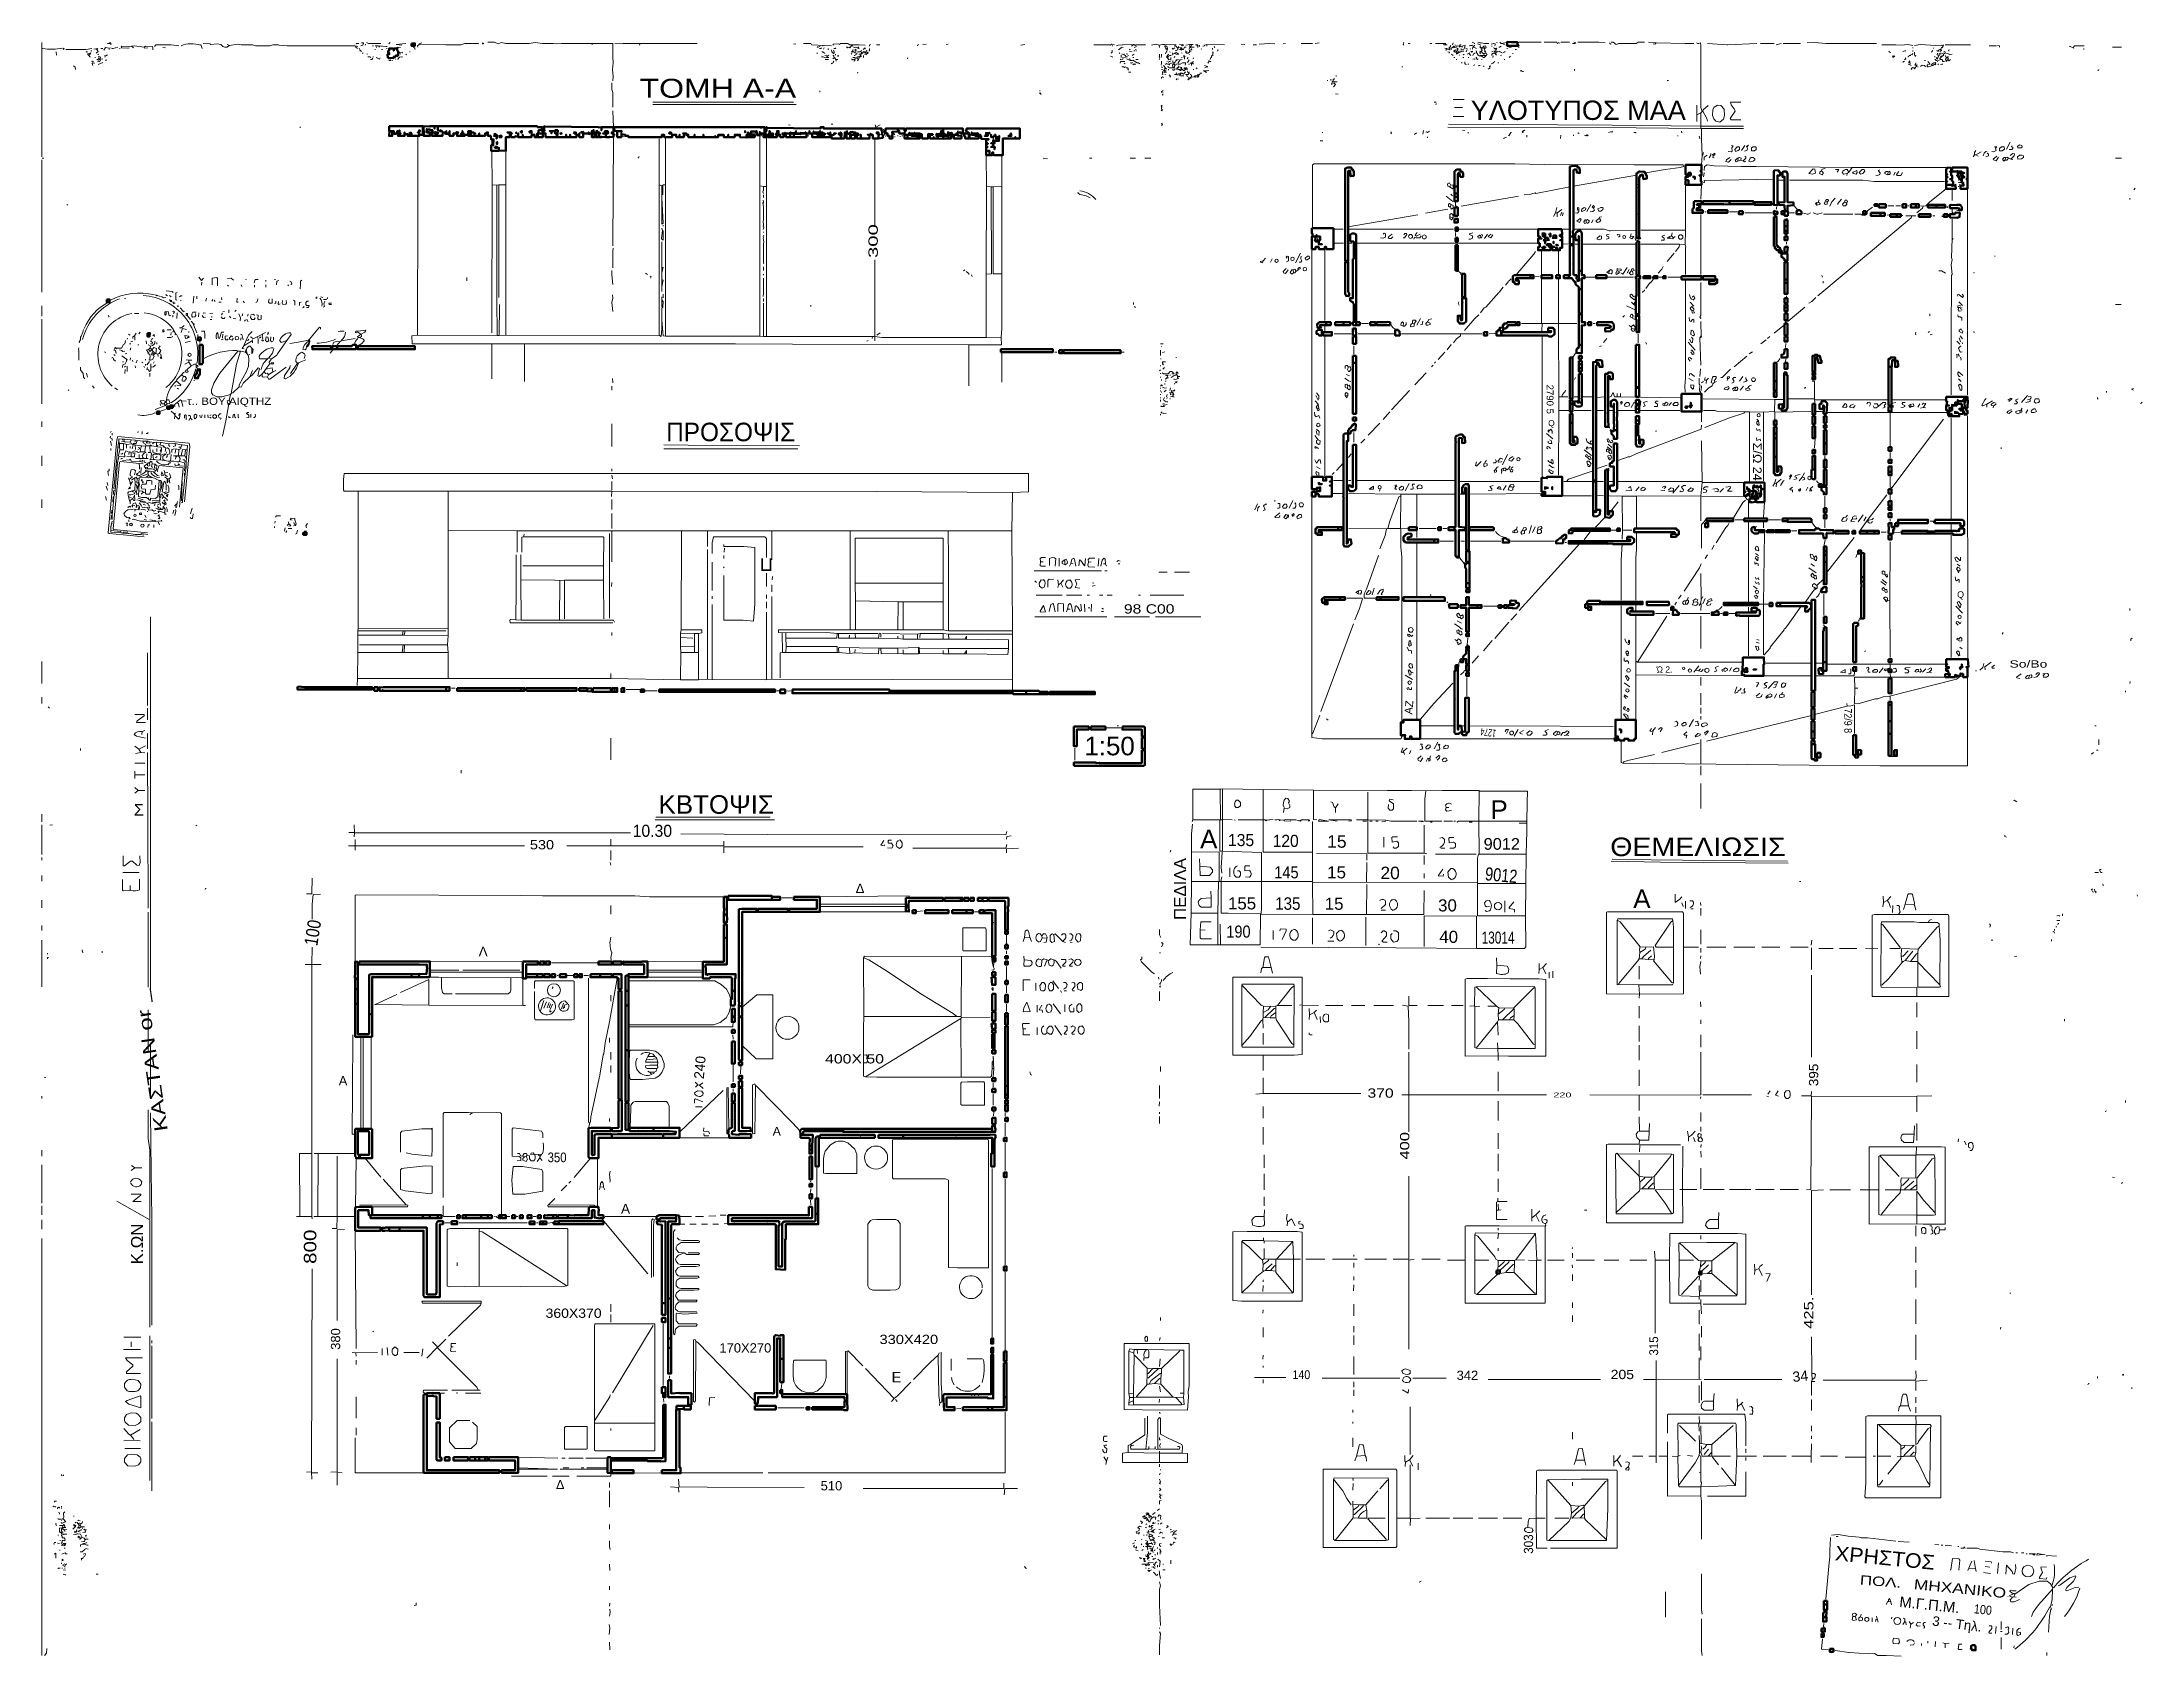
# Model space of a CAD drawing. Header units: metres. Extents: x 0.1 to 33.2, y 0 to 25.4.
import ezdxf

# ---------------------------------------------------------------- set-up
doc = ezdxf.new("R2010")
doc.units = ezdxf.units.M
for name, color, linetype, lineweight in [('P2D_GRAMMES', 7, 'Continuous', 18), ('P2D_MIKRA', 8, 'Continuous', 13), ('P2D_TOIXOI', 7, 'Continuous', 50), ('P2D_TOXA', 7, 'Continuous', 18)]:
    doc.layers.add(name, color=color, linetype=linetype, lineweight=lineweight)
doc.layers.add('P2D_KEIMENA', color=7, linetype='Continuous')
doc.styles.add('ARIAL', font='arial.ttf')

msp = doc.modelspace()

# ---------------------------------------------------------------- texts
at = {"layer": 'P2D_KEIMENA', "attachment_point": 7, "style": 'ARIAL'}
for s, insert, char_height in [('\\W1.21;ΤΟΜΗ Α-Α', (9.5123, 24.55545), 0.29845), ('ΥΛΟΤΥΠΟΣ ΜΑΑ', (22.59965, 24.2062), 0.3048), ('\\W1.14;τ.. ΒΟΥ AIQTHZ', (2.3876, 19.69135), 0.1143), ('\\W0.94;ΠΡΟΣΟΨΙΣ', (9.9314, 19.14525), 0.2921), ('Q', (23.81885, 19.36115), 0.09525), ('\\W1.21;98 C00', (17.13865, 16.4338), 0.14605), ('Q', (30.25775, 16.65605), 0.1016), ('Ώ 2.', (25.527, 15.5067), 0.09525), ('\\W1.37;So/Bo', (31.08325, 15.5829), 0.1143), ('1:50', (16.51635, 14.1986), 0.2921), ('ΚΒΤΟΨΙΣ', (9.81075, 13.27785), 0.2921), ('Σ', (1.5494, 13.25245), 0.18415), ('Ρ', (22.9108, 13.20165), 0.2921), ('\\W0.93;10.30', (9.40435, 12.9159), 0.1905), ('Α', (18.3388, 12.7381), 0.2921), ('\\W0.93;135', (18.77695, 12.76985), 0.1905), ('\\W0.92;120', (19.4818, 12.75715), 0.1905), ('15', (20.33905, 12.74445), 0.19685), ('9012', (22.80285, 12.7127), 0.18415), ('\\W1.1;ΘΕΜΕΛΙΩΣΙΣ', (24.79675, 12.6111), 0.2921), ('\\W1.12;530', (7.7851, 12.71905), 0.14605), ('\\W0.86;145', (19.5072, 12.26185), 0.1905), ('15', (20.33905, 12.26185), 0.1905), ('20', (21.17725, 12.24915), 0.19685), ('Δ', (12.9159, 12.03325), 0.14605), ('155', (18.77695, 11.7729), 0.1905), ('\\W0.87;135', (19.5199, 11.76655), 0.19685), ('15', (20.30095, 11.76655), 0.1905), ('30', (22.0853, 11.74115), 0.1905), ('Α', (25.1587, 11.7983), 0.2921), ('\\W0.86;190', (18.75155, 11.3284), 0.1905), ('40', (22.10435, 11.24585), 0.1905), ('\\W0.7;13014', (22.7711, 11.23315), 0.1905), ('Λ', (6.97865, 11.0363), 0.1524), ('\\W1.22;400Χ 50', (12.4333, 9.3472), 0.14605), ('Α', (4.7752, 9.0043), 0.14605), ('\\W1.21;370', (20.97405, 8.80745), 0.14605), ('\\W1.6;220', (23.9014, 8.8138), 0.0762), ('Α', (11.6078, 8.21055), 0.1397), ('\\W0.84;350', (8.0645, 7.79145), 0.1524), ('Α', (9.2202, 6.985), 0.1524), ('\\W1.08;360Χ370', (8.03275, 5.34035), 0.14605), ('\\W1.13;330Χ420', (13.29055, 4.9276), 0.14605), ('170Χ270', (10.7696, 4.79425), 0.14605), ('Ε', (13.48105, 4.32435), 0.1651), ('\\W0.86;140', (19.79295, 4.37515), 0.1397), ('342', (22.3774, 4.36245), 0.14605), ('\\W1.08;205', (24.8031, 4.37515), 0.14605), ('Δ', (8.19785, 2.64795), 0.1397), ('510', (12.36345, 2.62255), 0.14605)]:
    msp.add_mtext(s, dxfattribs=dict(at, insert=insert, char_height=char_height))
for s, insert, char_height, rotation in [('\\W1.57;300', (13.26515, 22.0345), 0.14605, 90), ('2790 5', (23.79345, 20.0406), 0.10795, 270), ('\\W1.06;Σ/Ω 24', (27.04465, 19.1262), 0.13335, 270), ('Π', (11.6078, 17.30375), 0.19685, 180), ('ΑΖ', (21.678017, 14.842643), 0.123346, 84.9575389), ('\\W0.83;72/9 8', (28.47975, 14.94155), 0.12065, 270), ('\\W0.55;1274', (23.004878, 14.601972), 0.11578, 172.8749694), ('ΠΕΔΙΛΑ', (18.11655, 11.6078), 0.1905, 90), ('\\W0.79;9012', (22.8182, 12.23202), 0.206872, 354.8574494), ('\\W0.83;100', (4.44028, 11.190836), 0.210116, 80.9431754), ('\\W1.31;ΚΑΣΤΑΝ or _', (2.143866, 8.302772), 0.206939, 98.3591138), ('240', (10.52537, 9.099416), 0.155293, 85.0924049), ('\\W1.04;395', (28.07335, 8.9916), 0.14605, 90), ('\\W1.27;400', (21.63445, 7.8359), 0.14605, 90), ('Κ.ΩΝ', (1.69545, 6.1849), 0.1905, 90), ('\\W1.18;800', (4.42595, 6.19125), 0.19685, 90), ('\\W1.28;425.', (27.99715, 5.1689), 0.14605, 90), ('380', (4.8006, 4.8387), 0.14605, 90), ('\\W0.92;315', (25.5524, 4.7498), 0.1397, 90), ('34', (27.674093, 4.329316), 0.159379, 5.8560238), ('\\W0.9;303', (23.5839, 1.6256), 0.14605, 90), ('\\W1.05;ΧΡΗΣΤΟΣ', (28.326522, 1.520679), 0.229508, 354.5020029), ('\\W1.29;ΠΟΛ.', (28.722699, 1.140914), 0.147885, 355.3352138), ('\\W1.24;ΜΗΧΑΝΙΚΟ', (29.57106, 1.068535), 0.157702, 354.374257), ('Μ.Γ.Π.Μ.', (29.34182, 0.788865), 0.167855, 354.1226082), ('\\W0.84;100', (30.517251, 0.687127), 0.143986, 354.4076487), ('3 -- Τηλ.', (29.853401, 0.453053), 0.150201, 352.614765)]:
    msp.add_mtext(s, dxfattribs=dict(at, insert=insert, char_height=char_height, rotation=rotation))

# ---------------------------------------------------------------- linework, layer by layer
at = {"layer": 'P2D_GRAMMES'}
for p, q in [((0.103301, 25.428575), (0.103301, 23.631525)), ((0.327025, 25.282525), (0.333375, 25.231725)), ((0.873125, 25.262465), (0.841375, 25.225375)), ((0.942975, 25.199975), (0.942975, 25.187275)), ((0.968375, 25.162698), (0.983944, 25.161264)), ((0.981075, 25.244425), (0.993775, 25.238075)), ((1.031875, 25.3365), (1.063625, 25.3365)), ((1.323975, 25.3365), (1.336675, 25.3365)), ((2.606675, 25.396825), (2.625725, 25.333325)), ((5.032375, 25.377775), (5.076825, 25.365075)), ((5.165725, 25.422225), (5.133975, 25.422225)), ((5.146675, 25.262465), (5.159375, 25.262465)), ((5.165725, 25.422225), (5.159375, 25.409525)), ((5.197475, 25.403175), (5.191125, 25.390475)), ((5.210175, 25.428575), (5.241925, 25.416556)), ((5.216525, 25.244115), (5.229225, 25.244115)), ((5.305425, 25.378416), (5.324475, 25.378416)), ((5.311775, 25.204921), (5.324475, 25.204921)), ((5.343525, 25.320625), (5.356225, 25.320625)), ((5.349875, 25.378416), (5.394325, 25.377775)), ((5.362575, 25.355673), (5.375275, 25.355673)), ((5.407025, 25.355673), (5.421442, 25.375417)), ((5.446651, 25.373225), (5.459256, 25.372129)), ((5.451475, 25.320625), (5.464175, 25.320625)), ((5.527675, 25.3365), (5.540375, 25.3365)), ((5.584825, 25.428575), (5.565775, 25.409525)), ((5.591175, 25.3365), (5.603875, 25.3365)), ((5.61975, 25.3365), (5.642769, 25.3365)), ((5.709104, 25.22422), (5.696438, 25.206325)), ((5.709104, 25.29205), (5.737225, 25.269825)), ((5.737225, 25.269825), (5.749925, 25.244115)), ((5.832475, 25.244425), (5.845175, 25.238075)), ((5.895975, 25.288875), (5.895975, 25.276175)), ((5.919289, 25.415875), (5.919289, 25.390475)), ((5.953125, 25.355673), (5.978525, 25.3365)), ((5.97535, 25.416556), (5.97535, 25.396825)), ((6.086475, 25.422225), (6.042297, 25.409525)), ((6.042297, 25.409525), (6.042297, 25.396825)), ((9.089006, 25.212675), (9.089006, 25.199975)), ((9.089006, 25.212675), (9.089006, 25.199975)), ((9.521825, 25.416556), (9.509125, 25.390475)), ((9.521825, 25.416556), (10.417175, 25.416556)), ((12.461875, 25.193625), (12.493625, 25.191954)), ((12.493625, 25.231725), (12.474575, 25.219025)), ((12.557125, 25.231725), (12.569825, 25.219025)), ((12.569825, 25.136475), (12.557125, 25.107265)), ((12.569825, 25.219025), (12.569825, 25.199975)), ((12.601575, 25.162698), (12.633325, 25.162698)), ((12.601575, 25.162698), (12.607925, 25.136475)), ((12.893675, 25.22422), (12.906375, 25.22422)), ((17.814925, 25.371425), (17.783175, 25.365075)), ((17.784763, 25.396825), (17.960975, 25.395337)), ((17.808575, 25.288875), (17.795875, 25.250775)), ((17.903825, 25.142825), (17.916525, 25.130125)), ((17.967325, 25.276175), (17.941925, 25.257125)), ((17.986375, 25.314275), (17.948275, 25.300359)), ((17.97848, 25.158443), (17.954625, 25.142825)), ((17.960975, 25.155525), (17.954625, 25.142825)), ((17.960975, 25.155525), (17.954625, 25.142825)), ((17.960975, 25.155525), (17.999075, 25.161875)), ((17.992725, 25.269825), (17.973675, 25.244115)), ((17.973675, 25.244115), (18.005425, 25.244115)), ((17.986375, 25.339675), (17.986375, 25.326975)), ((18.024475, 25.155525), (17.992725, 25.107265)), ((17.999075, 25.355673), (18.043525, 25.346025)), ((18.043525, 25.395337), (18.011775, 25.396825)), ((18.043525, 25.346025), (18.024475, 25.320625)), ((18.024475, 25.155525), (18.056225, 25.162698)), ((18.037175, 25.307925), (18.060289, 25.323673)), ((18.043525, 25.395337), (18.06194, 25.396825)), ((18.043525, 25.395337), (18.056225, 25.377775)), ((18.043525, 25.346025), (18.062575, 25.320625)), ((18.043525, 25.191954), (18.056225, 25.191954)), ((18.06194, 25.396825), (18.056225, 25.377775)), ((18.094325, 25.193625), (18.094325, 25.168225)), ((18.151475, 25.193625), (18.132425, 25.174575)), ((18.164175, 25.155525), (18.151475, 25.130125)), ((18.185466, 25.29784), (18.170525, 25.276175)), ((18.202275, 25.396825), (18.227675, 25.396825)), ((18.234025, 25.187275), (18.227675, 25.174575)), ((18.443575, 25.396825), (18.722975, 25.395337)), ((18.443575, 25.396825), (18.443575, 25.371425)), ((18.481675, 25.136475), (18.462625, 25.104725)), ((18.534592, 25.339675), (18.534592, 25.320625)), ((18.557875, 25.365075), (18.570575, 25.352375)), ((19.929475, 25.416556), (20.107275, 25.416556)), ((22.196425, 25.395337), (22.228175, 25.395337)), ((22.285325, 25.384125), (22.270508, 25.358725)), ((22.298025, 25.244115), (22.322631, 25.225375)), ((22.323425, 25.422225), (22.310725, 25.395337)), ((22.367875, 25.282525), (22.336125, 25.280608)), ((22.336125, 25.191954), (22.348825, 25.191954)), ((22.361339, 25.314275), (22.342475, 25.300359)), ((22.367699, 25.356111), (22.348825, 25.352375)), ((22.394876, 25.314275), (22.367875, 25.282525)), ((22.425025, 25.238075), (22.418675, 25.225375)), ((22.475825, 25.191954), (22.488525, 25.191954)), ((22.501225, 25.346025), (22.488525, 25.326975)), ((22.507695, 25.368669), (22.501225, 25.346025)), ((22.545675, 25.3365), (22.501225, 25.346025)), ((22.545675, 25.244115), (22.571075, 25.257125)), ((22.558375, 25.191954), (22.571075, 25.191954)), ((22.583775, 25.269825), (22.571075, 25.257125)), ((22.571075, 25.257125), (22.602825, 25.22422)), ((22.590125, 25.3365), (22.596475, 25.326975)), ((22.665497, 25.174575), (22.634575, 25.168225)), ((22.647275, 25.355673), (22.691277, 25.333325)), ((22.774275, 25.314275), (22.761575, 25.295225)), ((22.767925, 25.162698), (22.780625, 25.162698)), ((22.775736, 25.336809), (22.774275, 25.314275)), ((22.793325, 25.22422), (22.844125, 25.22422)), ((22.806025, 25.3365), (22.825075, 25.300359)), ((22.831425, 25.416556), (22.844125, 25.416556)), ((22.844125, 25.416556), (22.882225, 25.416556)), ((22.856825, 25.244425), (22.844125, 25.22422)), ((22.952075, 25.219025), (22.945725, 25.193625)), ((23.002875, 25.428575), (23.021925, 25.422225)), ((23.085425, 25.231725), (23.066375, 25.225375)), ((23.091775, 25.416556), (23.155729, 25.428575)), ((23.091775, 25.416556), (23.142575, 25.395337)), ((23.123525, 25.162698), (23.136225, 25.162698)), ((23.167975, 25.3365), (23.180675, 25.3365)), ((23.225125, 25.212675), (23.206075, 25.193625)), ((23.26005, 25.263475), (23.26005, 25.250775)), ((23.339425, 25.365075), (23.352125, 25.355673)), ((24.018875, 25.433448), (24.152225, 25.433448)), ((25.396825, 25.434925), (25.517475, 25.422225)), ((26.101675, 25.416556), (26.114375, 25.416556)), ((26.101675, 25.416556), (26.114375, 25.416556)), ((27.162125, 25.416556), (27.378025, 25.416556)), ((27.409775, 25.395337), (27.485975, 25.416556)), ((29.511625, 25.130125), (29.517975, 25.090041)), ((29.560308, 25.352375), (29.560308, 25.339675)), ((29.560308, 25.301575), (29.560308, 25.288875)), ((29.968825, 25.22422), (29.956125, 25.187275)), ((30.012573, 25.205623), (30.045025, 25.22422)), ((30.0228, 25.257125), (30.045025, 25.244425)), ((30.070425, 25.395337), (30.470475, 25.395337)), ((30.070676, 25.22422), (30.089475, 25.187275)), ((32.019875, 25.371425), (32.089725, 25.346025)), ((32.705675, 25.355673), (32.845375, 25.355673)), ((0.917575, 25.123775), (0.89821, 25.129977)), ((17.732375, 25.047575), (17.745075, 25.034875)), ((17.764125, 25.066215), (17.783175, 25.047575)), ((18.043525, 24.947245), (18.056225, 24.947245)), ((18.043525, 24.947245), (18.056225, 24.947245)), ((18.06194, 25.111075), (18.113375, 25.107265)), ((18.102792, 25.072975), (18.113375, 25.107265)), ((18.107025, 24.927454), (18.138775, 24.927454)), ((18.126075, 25.032188), (18.138775, 25.003125)), ((18.132425, 24.985587), (18.145125, 24.964319)), ((18.138775, 24.927454), (18.151475, 24.927454)), ((18.138775, 24.927454), (18.151475, 24.927454)), ((18.157825, 25.090041), (18.170525, 25.090041)), ((18.183225, 24.927454), (18.195925, 24.927454)), ((18.204942, 24.914225), (18.202275, 24.882475)), ((18.214975, 25.107265), (18.234025, 25.129306)), ((18.214975, 25.107265), (18.234025, 25.090041)), ((18.227675, 25.004536), (18.240375, 25.004536)), ((18.278475, 25.028525), (18.291175, 25.015825)), ((18.297525, 24.927454), (18.310225, 24.914225)), ((18.322925, 24.907875), (18.303875, 24.882475)), ((18.386425, 24.985587), (18.399125, 24.985587)), ((18.399125, 24.985587), (18.437225, 24.958675)), ((18.405475, 25.066215), (18.4531, 25.053925)), ((18.411825, 25.032188), (18.443575, 25.047575)), ((20.481925, 24.907875), (20.481925, 24.895175)), ((22.507575, 25.104725), (22.512719, 25.093231)), ((22.552025, 25.090041), (22.571075, 25.090041)), ((22.665497, 25.079325), (22.640925, 25.066215)), ((22.806585, 25.060275), (22.806585, 25.047575)), ((23.028275, 25.107265), (23.040975, 25.107265)), ((29.492575, 25.090041), (29.537025, 25.066215)), ((29.602864, 25.036784), (29.575125, 25.028525)), ((29.791025, 25.044156), (29.803725, 25.044156)), ((29.791025, 25.044156), (29.803725, 25.044156)), ((9.718675, 24.488221), (11.934825, 24.488221)), ((22.323425, 24.53005), (22.494875, 24.53005)), ((9.089006, 24.355425), (9.09955, 24.097612)), ((11.979275, 24.45385), (9.718675, 24.45385)), ((22.323425, 24.266525), (22.488525, 24.266525)), ((22.342475, 24.406225), (22.469475, 24.406225)), ((26.222594, 24.323675), (26.161512, 24.291925)), ((8.651875, 23.997035), (8.721725, 23.974425)), ((9.09955, 23.9395), (9.089006, 22.228175)), ((11.407775, 23.958154), (11.407775, 23.174325)), ((11.51145, 23.968075), (11.51145, 23.161625)), ((13.216009, 23.91967), (13.216009, 22.552025)), ((13.509625, 23.999825), (13.532908, 23.974425)), ((13.54055, 24.025633), (13.553193, 24.026485)), ((13.573125, 23.958154), (13.585825, 23.958154)), ((13.642975, 23.958154), (13.655675, 23.958154)), ((14.557375, 23.997035), (14.603799, 23.980775)), ((26.914475, 23.809325), (26.863675, 23.726775)), ((31.092775, 23.860125), (31.035625, 23.752175)), ((0.103301, 23.580725), (0.103301, 21.497925)), ((7.186155, 23.701375), (7.191375, 23.188811)), ((7.408664, 23.7236), (7.408664, 23.187025)), ((14.968175, 23.657489), (14.976475, 23.160633)), ((15.216941, 23.657489), (15.217775, 23.160633)), ((26.241375, 23.650575), (26.234478, 23.501429)), ((26.850975, 23.574375), (26.806525, 23.561675)), ((26.850975, 23.574375), (26.889075, 23.568025)), ((30.533975, 23.663275), (30.508575, 23.631525)), ((30.533975, 23.663275), (30.553025, 23.663275)), ((30.635575, 23.707725), (30.553025, 23.663275)), ((30.553025, 23.663275), (30.591125, 23.637875)), ((31.022925, 23.618825), (31.010225, 23.574375)), ((31.105475, 23.593425), (31.137225, 23.587075)), ((7.191375, 23.188811), (7.186155, 20.856575)), ((7.191375, 23.188811), (7.263253, 23.180675)), ((7.263253, 23.180675), (7.298658, 23.187025)), ((7.298658, 23.187025), (7.298658, 21.415375)), ((9.822716, 23.187025), (9.822716, 20.816258)), ((9.863631, 23.174325), (9.864725, 23.034625)), ((11.407775, 23.174325), (11.462359, 23.161625)), ((11.407775, 23.174325), (11.407775, 20.805775)), ((11.462359, 23.161625), (11.51145, 23.161625)), ((11.462359, 23.161625), (11.462359, 23.136225)), ((11.51145, 23.161625), (11.509375, 20.800941)), ((14.976475, 23.160633), (14.968175, 21.783675)), ((14.976475, 23.160633), (15.046651, 23.155275)), ((15.046651, 23.155275), (15.082498, 23.155275)), ((15.046651, 23.155275), (15.052675, 21.788826)), ((15.082498, 23.155275), (15.217775, 23.160633)), ((25.210028, 23.339425), (24.215511, 23.167975)), ((26.234478, 23.188811), (26.222594, 22.964775)), ((28.527375, 23.364825), (28.521025, 23.333075)), ((28.552775, 23.390225), (28.527375, 23.428325)), ((30.163932, 23.447375), (30.163932, 23.415625)), ((30.163932, 23.415625), (30.163932, 23.402925)), ((30.163932, 23.415625), (30.163932, 23.402925)), ((30.163932, 23.402925), (30.179043, 23.395819)), ((30.179043, 23.294975), (30.179043, 23.282275)), ((11.458575, 22.945725), (11.464925, 22.913975)), ((11.464925, 22.913975), (11.458575, 22.882225)), ((22.215475, 23.009225), (22.317075, 22.926675)), ((23.352125, 23.009225), (22.450425, 22.850475)), ((24.488775, 22.875875), (24.425275, 22.767925)), ((28.076525, 22.913975), (28.051125, 22.907625)), ((28.051125, 22.907625), (28.051125, 22.869525)), ((28.081023, 22.952075), (28.076525, 22.913975)), ((28.482925, 22.913975), (28.514675, 22.901275)), ((30.179043, 23.104475), (30.179043, 22.939375)), ((30.421393, 23.1267), (30.421393, 19.878675)), ((9.863631, 22.507575), (9.871075, 22.469475)), ((11.462359, 22.666325), (11.462359, 22.653625)), ((11.462359, 22.666325), (11.462359, 22.653625)), ((20.589875, 22.487368), (20.436658, 22.487368)), ((21.764625, 22.717125), (20.670381, 22.526625)), ((20.670381, 22.487368), (22.329775, 22.487368)), ((22.240875, 22.806025), (21.885275, 22.742525)), ((22.418675, 22.487368), (23.6601, 22.487368)), ((23.961725, 22.748875), (23.960504, 22.685375)), ((26.222594, 22.723475), (26.222594, 21.777325)), ((26.673175, 22.761575), (26.793825, 22.761575)), ((26.914475, 22.744726), (27.346275, 22.744726)), ((27.625675, 22.744726), (27.695525, 22.744726)), ((28.152725, 22.72628), (28.578175, 22.72628)), ((28.578175, 22.72628), (28.590875, 22.72628)), ((28.578175, 22.72628), (28.590875, 22.72628)), ((28.590875, 22.72628), (28.616275, 22.72628)), ((28.648025, 22.72628), (28.673425, 22.72628)), ((28.673425, 22.72628), (28.686125, 22.72628)), ((28.673425, 22.72628), (28.686125, 22.72628)), ((28.844875, 22.780625), (28.806775, 22.772855)), ((29.399794, 22.710775), (29.399794, 22.698075)), ((29.448125, 22.700936), (29.473525, 22.700936)), ((29.473525, 22.700936), (29.486225, 22.700936)), ((29.473525, 22.700936), (29.486225, 22.700936)), ((29.486225, 22.700936), (29.511625, 22.700936)), ((29.511625, 22.700936), (29.524325, 22.700936)), ((29.511625, 22.700936), (29.524325, 22.700936)), ((29.524325, 22.700936), (29.543375, 22.698075)), ((29.873575, 22.700936), (29.905325, 22.700936)), ((30.0228, 22.698075), (30.0228, 22.685375)), ((9.863631, 22.291675), (9.864725, 21.887815)), ((9.863717, 22.259874), (9.864543, 21.955076)), ((11.462359, 22.450425), (11.462359, 22.437725)), ((20.097797, 22.175381), (20.097797, 18.589422)), ((20.301244, 22.175381), (20.301244, 21.053425)), ((20.436658, 22.267093), (20.596225, 22.267093)), ((23.715784, 22.15811), (23.715784, 21.764922)), ((23.97975, 22.15811), (23.97975, 21.764922)), ((24.348887, 22.253004), (25.210028, 22.253004)), ((25.123775, 22.418675), (25.117425, 22.380575)), ((25.758775, 22.386925), (25.733375, 22.374225)), ((25.771475, 22.431375), (25.758775, 22.386925)), ((25.758775, 22.386925), (25.790525, 22.355175)), ((25.819222, 22.374225), (25.790525, 22.355175)), ((25.982924, 22.475825), (25.974675, 22.240875)), ((9.074656, 21.840825), (9.074656, 21.783675)), ((9.864725, 21.887815), (9.864725, 21.809075)), ((11.462359, 21.897975), (11.462359, 21.840825)), ((13.216009, 22.005925), (13.217525, 20.799425)), ((19.802475, 21.847175), (19.808825, 21.802725)), ((19.916775, 22.113875), (19.840575, 21.961475)), ((19.885025, 21.847175), (19.846925, 21.821775)), ((24.780875, 21.840825), (24.774525, 21.790025)), ((25.803225, 22.113875), (25.695275, 21.980525)), ((4.175125, 21.612225), (4.168775, 21.548725)), ((4.175125, 21.631275), (4.175125, 21.612225)), ((4.175125, 21.631275), (4.175125, 21.612225)), ((9.074656, 21.770975), (9.089006, 21.618575)), ((9.864534, 21.790208), (9.864212, 21.758461)), ((11.462359, 21.783675), (11.462359, 21.764625)), ((11.462359, 21.720175), (11.462359, 21.491575)), ((14.968175, 21.783675), (15.052675, 21.788826)), ((24.39229, 21.735663), (24.552275, 21.735663)), ((24.755475, 21.735663), (25.161875, 21.735663)), ((25.701625, 21.735663), (25.898475, 21.735663)), ((25.982924, 21.699009), (25.982924, 20.539075)), ((0.103301, 21.282025), (0.103301, 21.116925)), ((2.022475, 21.409025), (2.054225, 21.415375)), ((2.492375, 21.434425), (2.486025, 21.326475)), ((7.305603, 21.301075), (7.299325, 20.816258)), ((9.863631, 21.243925), (9.877425, 21.262975)), ((9.863631, 21.243925), (9.863631, 21.091525)), ((11.462359, 21.478875), (11.458575, 21.428075)), ((11.462359, 21.491575), (11.462359, 21.478875)), ((11.462359, 21.491575), (11.462359, 21.478875)), ((11.462359, 21.326475), (11.462359, 21.275675)), ((11.462359, 21.275675), (11.462359, 21.262975)), ((11.462359, 21.275675), (11.462359, 21.262975)), ((25.053925, 21.282025), (25.198326, 21.212175)), ((0.103301, 21.072475), (0.103301, 19.738975)), ((1.584325, 20.850225), (1.558925, 20.812125)), ((2.395008, 21.123275), (2.441575, 21.066125)), ((2.454275, 21.040725), (2.486025, 21.002625)), ((2.486025, 21.002625), (2.492375, 20.970875)), ((2.492375, 20.970875), (2.543175, 20.856575)), ((2.867025, 20.862925), (2.879725, 20.824825)), ((3.622675, 20.862925), (3.489325, 20.793075)), ((11.462359, 21.161375), (11.464925, 20.800941)), ((20.450175, 20.843875), (20.716875, 20.843875)), ((20.881975, 21.002695), (20.989925, 21.002695)), ((21.510625, 20.843875), (22.437725, 20.843875)), ((22.437725, 20.843875), (22.774275, 20.843875)), ((25.236714, 20.837525), (25.236714, 20.697825)), ((27.542319, 20.983575), (27.378025, 20.850225)), ((0.681311, 20.545425), (0.681311, 20.494625)), ((0.681311, 20.545425), (0.681311, 20.532725)), ((1.851025, 20.570825), (1.831975, 20.532725)), ((1.927225, 20.520025), (1.933575, 20.481925)), ((2.558785, 20.831175), (2.558785, 20.783104)), ((2.667635, 20.831175), (2.667635, 20.818475)), ((2.667635, 20.831175), (2.667635, 20.818475)), ((2.667635, 20.818475), (2.667635, 20.767675)), ((2.879725, 20.824825), (2.879725, 20.812125)), ((2.879725, 20.824825), (2.879725, 20.812125)), ((3.279775, 20.653375), (3.254375, 20.608925)), ((3.254375, 20.608925), (3.286125, 20.602575)), ((3.317875, 20.742275), (3.279775, 20.653375)), ((3.305175, 20.551775), (3.330575, 20.532725)), ((3.375025, 20.513675), (3.349625, 20.507325)), ((3.800475, 20.507325), (3.711575, 20.443825)), ((3.813175, 20.526375), (3.800475, 20.507325)), ((3.813175, 20.526375), (3.800475, 20.507325)), ((4.314825, 20.754975), (4.302125, 20.742275)), ((4.302125, 20.742275), (4.321175, 20.723225)), ((4.314825, 20.754975), (4.321175, 20.723225)), ((7.27075, 20.816258), (7.299325, 20.816258)), ((9.921875, 20.805775), (11.407775, 20.805775)), ((11.407775, 20.805775), (11.464925, 20.800941)), ((11.464925, 20.800941), (11.509375, 20.800941)), ((11.509375, 20.800941), (13.179425, 20.800941)), ((13.179425, 20.800941), (13.217525, 20.799425)), ((13.217525, 20.799425), (13.216009, 20.729575)), ((15.216941, 20.552541), (15.216941, 20.081875)), ((17.71384, 20.583525), (17.71384, 20.500975)), ((20.301244, 20.816258), (20.301244, 18.570575)), ((20.756552, 20.647025), (20.756552, 20.520025)), ((22.190075, 20.551775), (22.088475, 20.437475)), ((25.982924, 20.539075), (25.982924, 20.526375)), ((25.982924, 20.539075), (25.982924, 20.526375)), ((26.228675, 20.812125), (26.209625, 20.780375)), ((26.209625, 20.780375), (26.222594, 20.348575)), ((27.251025, 20.748625), (27.168475, 20.685125)), ((27.308175, 20.799425), (27.270075, 20.767675)), ((0.681311, 20.494625), (0.681311, 20.481925)), ((0.681311, 20.494625), (0.681311, 20.481925)), ((0.681311, 20.481925), (0.681311, 20.424775)), ((1.362075, 20.494625), (1.433262, 20.443825)), ((1.819275, 20.367625), (1.819275, 20.316825)), ((2.301875, 20.196175), (2.333625, 20.170447)), ((2.416175, 20.393025), (2.352675, 20.361275)), ((2.530475, 20.342225), (2.530475, 20.316825)), ((3.419475, 20.266025), (3.375025, 20.164425)), ((3.667125, 20.196175), (3.654425, 20.164425)), ((3.736975, 20.240625), (3.667125, 20.196175)), ((3.686175, 20.361153), (3.705225, 20.367625)), ((3.787775, 20.266025), (3.736975, 20.240625)), ((4.124325, 20.380325), (4.016375, 20.215225)), ((4.098925, 20.405725), (4.124325, 20.380325)), ((4.257675, 20.431125), (4.124325, 20.380325)), ((17.71384, 20.342225), (17.71384, 20.329525)), ((17.71384, 20.221575), (17.71384, 20.208875)), ((17.960975, 20.208875), (17.980025, 20.177125)), ((24.222075, 20.494625), (24.183975, 20.469726)), ((26.946225, 20.488275), (26.749375, 20.323175)), ((3.070225, 19.885025), (3.051175, 19.789775)), ((17.71384, 20.164425), (17.71384, 20.151725)), ((17.732375, 20.037425), (17.71384, 20.018375)), ((17.71384, 19.992975), (17.71384, 19.980275)), ((17.71384, 19.948525), (17.73016, 19.916775)), ((17.71384, 19.891375), (17.71384, 19.878675)), ((17.71384, 19.840575), (17.71384, 19.827875)), ((17.73016, 20.119975), (17.73016, 20.107275)), ((17.802225, 19.954875), (17.770475, 19.929475)), ((17.784763, 20.056475), (17.784763, 20.043775)), ((17.789525, 20.093554), (17.802225, 20.093554)), ((17.821275, 19.840575), (17.814925, 19.821525)), ((17.872075, 19.992975), (17.859375, 19.948769)), ((17.922875, 20.119975), (17.967325, 20.126325)), ((17.977178, 20.130266), (17.967325, 20.126325)), ((20.621769, 19.872325), (20.666075, 19.865975)), ((23.987125, 19.850034), (24.031575, 19.850034)), ((23.987125, 19.850034), (23.987125, 19.635761)), ((24.031575, 19.850034), (24.126825, 19.850034)), ((24.348887, 19.850034), (24.525956, 19.850034)), ((24.714021, 19.846925), (24.575869, 19.840575)), ((24.907875, 19.904075), (24.907875, 19.850034)), ((24.907875, 19.850034), (24.958675, 19.850034)), ((24.958675, 19.904075), (24.958675, 19.850034)), ((24.958675, 19.850034), (25.898475, 19.834225)), ((26.235025, 20.024725), (26.228675, 19.948525)), ((26.266775, 20.088225), (26.235025, 20.069175)), ((26.311225, 20.113625), (26.304875, 20.056475)), ((26.342975, 20.145375), (26.311225, 20.113625)), ((26.444575, 20.081875), (26.419175, 20.056475)), ((26.469975, 20.088225), (26.444575, 20.081875)), ((26.647775, 20.132675), (26.635075, 20.107275)), ((31.365825, 19.872325), (31.270575, 19.758025)), ((2.047875, 19.713575), (1.882775, 19.650075)), ((2.047875, 19.650075), (1.9558, 19.616015)), ((1.965325, 19.745325), (1.971675, 19.714766)), ((2.054225, 19.777075), (2.028825, 19.738975)), ((2.028825, 19.738975), (2.047875, 19.713575)), ((2.073275, 19.738975), (2.047875, 19.713575)), ((2.136775, 19.624675), (2.181225, 19.586575)), ((2.181225, 19.586575), (2.193925, 19.554825)), ((2.193925, 19.554825), (2.187575, 19.504025)), ((17.71384, 19.802475), (17.71384, 19.777075)), ((17.746081, 19.731619), (17.764125, 19.736963)), ((17.859375, 19.817918), (17.872075, 19.817918)), ((20.151725, 19.783425), (20.196175, 19.732625)), ((20.177125, 19.669125), (20.208875, 19.669125)), ((21.326475, 19.611975), (21.218525, 19.491325)), ((23.987125, 19.635761), (23.97975, 18.615025)), ((23.987125, 19.635761), (24.139525, 19.635761)), ((24.228425, 19.635761), (24.495125, 19.635761)), ((24.596725, 19.635761), (24.691975, 19.635761)), ((25.892125, 19.635761), (25.254348, 19.635761)), ((26.234478, 19.616015), (26.234478, 19.453225)), ((26.260425, 19.817918), (27.390465, 19.808825)), ((26.914475, 19.611975), (26.988477, 19.611975)), ((26.988477, 19.611975), (27.211715, 19.605625)), ((26.988477, 19.611975), (26.988477, 18.499612)), ((27.211715, 19.605625), (27.211715, 18.526125)), ((27.390465, 19.808825), (27.53434, 19.808825)), ((27.586168, 19.817918), (28.011525, 19.817918)), ((28.011525, 19.801121), (29.180125, 19.801121)), ((28.021741, 19.616015), (28.157699, 19.615386)), ((28.201943, 19.60373), (29.204055, 19.602635)), ((29.225125, 19.801121), (30.087954, 19.801121)), ((30.102175, 19.602635), (30.10591, 19.554825)), ((30.163932, 19.516725), (30.163932, 17.91216)), ((30.371587, 19.605625), (30.371587, 19.582967)), ((1.368425, 19.180175), (1.400175, 19.180175)), ((1.400175, 19.180175), (1.393825, 19.148425)), ((1.400175, 19.180175), (1.508125, 19.173825)), ((9.074656, 19.421475), (9.074656, 19.065875)), ((20.145375, 19.237325), (20.196175, 19.173825)), ((20.756552, 19.288125), (20.756552, 19.135725)), ((21.167725, 19.434175), (20.983575, 19.243675)), ((23.790275, 19.269075), (23.891875, 19.186525)), ((28.021741, 19.200283), (28.011525, 19.046825)), ((1.298575, 19.053175), (1.235075, 18.399125)), ((1.306361, 19.114352), (1.323975, 19.113727)), ((1.323975, 19.059525), (1.330325, 19.015075)), ((1.330325, 19.015075), (1.387475, 19.015808)), ((1.387475, 19.113727), (1.433262, 19.097625)), ((1.433262, 19.097625), (1.514475, 19.110325)), ((1.433262, 19.097625), (1.433262, 19.040475)), ((1.438275, 18.907125), (1.508125, 18.903244)), ((1.577975, 19.167475), (1.603375, 19.161125)), ((1.577975, 18.880138), (1.635125, 18.880138)), ((1.603375, 19.161125), (1.698625, 19.148425)), ((1.635125, 18.938875), (1.635125, 18.880138)), ((1.635125, 18.880138), (1.711325, 18.880138)), ((1.647825, 18.858442), (1.641475, 18.830925)), ((1.647825, 18.983325), (1.724025, 18.983325)), ((1.711325, 18.880138), (1.774825, 18.880138)), ((1.755775, 18.951575), (1.749425, 18.880138)), ((1.774825, 18.970625), (1.806575, 18.970625)), ((1.793875, 18.858442), (1.819275, 18.862675)), ((1.799194, 19.142075), (1.870075, 19.129375)), ((1.825625, 19.078553), (1.908175, 19.065875)), ((1.870075, 19.129375), (1.844675, 19.110325)), ((1.870075, 19.129375), (1.908175, 19.135725)), ((1.908175, 19.135725), (1.978025, 19.129375)), ((1.908175, 19.135725), (1.908175, 19.091275)), ((1.908175, 19.091275), (1.908175, 19.065875)), ((1.908175, 19.065875), (1.920875, 19.059525)), ((1.973629, 18.932525), (1.971675, 18.858442)), ((1.978025, 19.129375), (2.098675, 19.110325)), ((1.984375, 19.021425), (1.978025, 18.983325)), ((2.066925, 18.983325), (2.047875, 18.938875)), ((2.174875, 18.919947), (2.206625, 18.919825)), ((2.206625, 18.919825), (2.232025, 18.919825)), ((2.206625, 18.919825), (2.212975, 18.900775)), ((2.212975, 18.900775), (2.206625, 18.869025)), ((2.232025, 18.919825), (2.212975, 18.900775)), ((2.257425, 19.054233), (2.289175, 19.054233)), ((2.308225, 19.091275), (2.289175, 19.054233)), ((2.365375, 19.015808), (2.352675, 18.919947)), ((2.390775, 19.015808), (2.371725, 18.824575)), ((9.896475, 19.027866), (12.004675, 19.027866)), ((23.180675, 18.938875), (23.098125, 18.780125)), ((24.387175, 19.015075), (24.501475, 18.926175)), ((24.780875, 19.002375), (24.774525, 18.976975)), ((24.806275, 19.021425), (24.780875, 19.002375)), ((26.234478, 19.154775), (26.241375, 18.499612)), ((29.204055, 18.970625), (29.204055, 18.881725)), ((1.463675, 18.570575), (1.489075, 18.500725)), ((1.56467, 18.570575), (1.514475, 18.538825)), ((1.603375, 18.557875), (1.635125, 18.572389)), ((1.605784, 18.643928), (1.609725, 18.608675)), ((1.628775, 18.653125), (1.613447, 18.646994)), ((1.637903, 18.678525), (1.628775, 18.653125)), ((1.635125, 18.572389), (1.628775, 18.507075)), ((1.635125, 18.799175), (1.698625, 18.792825)), ((1.635125, 18.799175), (1.637903, 18.748375)), ((1.641475, 18.830925), (1.692275, 18.818225)), ((1.781175, 18.608675), (1.743075, 18.583275)), ((1.762125, 18.716625), (1.800225, 18.716625)), ((1.773254, 18.646775), (1.781175, 18.608675)), ((1.781175, 18.608675), (1.831975, 18.576925)), ((2.028825, 18.691225), (2.038851, 18.653125)), ((2.035175, 18.589625), (2.073275, 18.557875)), ((2.038851, 18.653125), (2.085975, 18.659475)), ((2.073275, 18.557875), (2.105025, 18.557875)), ((2.270125, 18.830925), (2.257425, 18.824575)), ((2.257425, 18.824575), (2.270125, 18.830925)), ((2.371725, 18.824575), (2.372553, 18.735675)), ((20.437475, 18.530627), (20.598075, 18.530627)), ((20.598075, 18.811875), (20.488275, 18.691225)), ((20.793279, 18.530627), (22.361339, 18.530627)), ((24.749125, 18.773775), (24.575869, 18.716625)), ((27.403425, 18.551525), (27.384375, 18.481675)), ((27.816175, 18.583275), (27.771725, 18.526125)), ((27.854275, 18.653125), (27.816175, 18.583275)), ((0.103301, 18.234025), (0.103301, 18.100675)), ((1.228725, 18.195925), (1.209675, 17.986375)), ((1.247775, 18.316575), (1.235075, 18.278475)), ((1.254125, 18.380075), (1.247775, 18.316575)), ((1.463675, 18.272125), (1.508125, 18.265365)), ((1.463675, 18.272125), (1.482725, 18.214975)), ((1.565275, 18.380075), (1.470025, 18.354675)), ((1.482725, 18.214975), (1.489075, 18.202275)), ((1.482725, 18.214975), (1.489075, 18.202275)), ((1.489075, 18.202275), (1.490663, 18.164175)), ((1.527175, 18.513425), (1.508125, 18.481675)), ((1.603375, 18.392775), (1.590675, 18.354143)), ((1.595614, 18.227675), (1.641475, 18.214975)), ((1.597025, 18.322925), (1.622425, 18.310225)), ((1.609725, 18.430875), (1.603375, 18.392775)), ((1.628775, 18.507075), (1.609725, 18.488025)), ((1.609725, 18.430875), (1.628775, 18.430875)), ((1.628775, 18.430875), (1.628775, 18.367375)), ((1.730375, 18.348325), (1.685925, 18.335625)), ((1.787525, 18.259425), (1.774825, 18.240375)), ((1.958975, 18.221325), (1.838325, 18.214975)), ((2.016125, 18.278475), (1.997075, 18.246725)), ((2.028825, 18.314414), (2.060169, 18.326303)), ((2.060575, 18.468975), (2.058307, 18.380075)), ((5.08333, 18.361025), (5.083175, 16.19885)), ((6.49868, 18.362292), (9.077325, 18.362292)), ((9.074656, 18.234025), (9.074656, 18.075275)), ((15.38634, 18.341975), (15.376525, 17.737625)), ((19.796125, 18.214975), (19.738975, 18.094325)), ((20.202525, 18.392775), (20.113625, 18.362292)), ((20.412828, 18.325822), (20.577175, 18.325822)), ((21.631275, 18.481675), (21.567775, 18.367375)), ((21.749712, 18.314414), (22.361339, 18.314414)), ((22.412819, 18.513687), (23.682325, 18.513687)), ((22.596475, 18.314414), (23.715784, 18.325822)), ((23.085425, 18.394117), (23.060025, 18.394117)), ((24.0411, 18.290034), (24.501475, 18.290034)), ((24.575869, 18.513687), (24.691975, 18.513687)), ((24.575869, 18.297525), (24.691975, 18.291175)), ((24.780875, 18.290034), (24.981782, 18.284825)), ((24.920575, 18.195925), (24.806275, 18.049452)), ((24.904219, 18.513687), (26.241225, 18.513886)), ((24.981782, 18.284825), (25.210028, 18.284825)), ((24.981782, 18.284825), (24.990425, 17.749855)), ((25.210028, 18.284825), (25.210028, 17.774803)), ((26.241375, 18.499612), (26.907435, 18.499612)), ((26.950162, 18.290034), (26.988477, 18.291175)), ((27.223244, 18.189998), (27.211715, 17.954625)), ((27.384375, 18.481675), (27.358975, 18.443575)), ((27.416125, 18.488025), (27.409775, 18.430875)), ((28.177709, 18.284825), (28.177709, 18.093714)), ((1.209675, 17.986375), (1.20904, 17.916525)), ((1.225701, 18.16266), (1.221693, 18.118575)), ((1.527175, 18.138775), (1.527175, 18.112068)), ((1.527175, 18.138775), (1.565275, 18.131631)), ((1.546225, 18.081625), (1.571625, 18.075275)), ((1.571625, 18.075275), (1.622425, 18.081625)), ((1.823424, 18.067062), (1.863725, 18.049452)), ((1.895475, 18.056225), (1.863725, 18.049452)), ((1.939925, 18.107025), (1.927225, 18.081625)), ((1.927225, 18.081625), (1.958975, 18.068925)), ((1.946275, 18.049452), (2.035175, 18.024475)), ((1.965325, 18.094325), (1.986534, 18.072862)), ((2.181225, 18.062575), (2.161721, 18.011775)), ((3.984625, 17.878425), (3.990975, 17.846675)), ((4.013795, 17.915136), (4.041775, 17.903825)), ((9.074656, 18.011775), (9.074656, 17.776825)), ((19.243675, 18.164175), (19.199225, 18.068925)), ((24.714021, 17.95145), (24.564975, 17.795875)), ((26.762075, 17.91216), (26.882725, 17.91216)), ((26.97554, 17.891266), (26.97554, 16.627475)), ((27.295475, 17.91216), (27.479625, 17.91216)), ((28.177709, 17.903825), (28.177709, 17.783175)), ((28.781375, 17.992725), (28.698825, 17.878425)), ((1.193527, 17.820333), (1.190773, 17.808261)), ((1.349375, 17.706975), (1.374775, 17.700625)), ((1.470025, 17.695464), (1.539875, 17.687925)), ((1.571625, 17.681575), (1.608439, 17.678743)), ((1.571625, 17.681575), (1.660525, 17.681575)), ((1.660525, 17.681575), (1.704975, 17.668875)), ((3.933825, 17.783175), (3.921125, 17.732375)), ((3.959225, 17.738725), (3.940175, 17.713325)), ((3.990975, 17.846675), (3.965575, 17.821275)), ((3.978275, 17.774803), (4.035425, 17.774803)), ((3.990975, 17.814235), (4.022725, 17.814925)), ((4.060825, 17.814925), (4.098925, 17.821275)), ((7.585075, 17.738725), (10.1727, 17.737625)), ((7.585075, 17.738725), (7.585075, 17.402175)), ((9.038914, 17.694275), (9.038914, 16.360775)), ((9.074664, 17.738092), (9.074656, 17.249775)), ((10.583602, 17.737625), (11.597302, 17.737625)), ((14.373225, 17.737625), (15.376525, 17.737625)), ((15.376525, 17.737625), (15.38634, 16.161179)), ((20.678775, 17.774803), (21.275675, 17.770475)), ((21.275675, 17.770475), (21.294725, 17.774803)), ((21.749712, 17.749855), (21.749712, 17.630775)), ((21.749712, 17.554543), (21.749712, 16.694419)), ((21.790025, 17.774803), (22.056725, 17.774803)), ((22.113875, 17.577286), (22.329775, 17.577286)), ((22.596475, 17.577286), (23.072725, 17.577286)), ((23.231475, 17.577286), (23.917275, 17.577286)), ((23.320375, 17.764125), (23.294975, 17.751425)), ((23.333075, 17.802225), (23.320375, 17.764125)), ((24.317325, 17.5387), (23.364825, 16.481425)), ((23.415625, 17.745075), (23.447375, 17.738725)), ((23.555325, 17.821275), (23.517225, 17.694275)), ((23.650575, 17.751425), (23.695025, 17.757775)), ((24.488775, 17.737625), (24.387175, 17.599025)), ((24.990425, 17.749855), (24.981782, 17.605375)), ((24.990425, 17.749855), (25.136475, 17.749855)), ((27.651075, 17.737625), (27.733625, 17.737625)), ((28.178125, 17.599025), (28.159041, 17.489613)), ((28.635325, 17.630775), (28.198901, 17.078325)), ((29.204055, 17.567275), (29.200475, 16.63438)), ((29.359225, 17.719675), (29.276675, 17.713325)), ((30.163932, 17.668875), (30.163932, 15.744825)), ((7.643278, 17.357725), (7.643278, 16.964025)), ((10.656784, 17.243425), (10.656784, 16.798925)), ((15.82656, 17.247971), (15.865475, 17.24789)), ((15.966149, 17.192625), (15.966149, 17.300575)), ((16.068675, 17.300575), (16.055975, 17.179925)), ((16.121005, 17.306925), (16.121005, 17.179925)), ((16.208375, 17.281525), (16.20707, 17.208196)), ((16.303625, 17.224375), (16.284575, 17.179925)), ((16.303625, 17.224375), (16.341725, 17.218861)), ((16.583025, 17.243425), (16.621125, 17.24789)), ((16.741775, 17.300575), (16.735425, 17.179925)), ((16.817975, 17.218861), (16.849725, 17.218861)), ((16.849725, 17.218861), (16.862425, 17.179925)), ((22.482175, 17.243425), (22.511513, 17.192625)), ((28.006675, 17.319625), (28.006675, 17.294225)), ((28.697833, 17.408525), (28.660725, 17.319625)), ((30.260925, 17.211675), (30.305375, 17.179925)), ((7.643278, 16.964025), (7.648575, 16.330288)), ((7.673975, 17.18945), (8.943975, 17.18945)), ((8.257963, 16.957675), (8.251825, 16.330288)), ((8.257963, 16.957675), (8.328025, 16.963393)), ((8.328025, 16.963393), (8.943975, 16.963393)), ((8.328025, 16.963393), (8.330532, 16.354425)), ((8.943975, 17.18945), (8.943975, 16.963393)), ((8.943975, 16.963393), (8.950325, 16.354425)), ((11.597302, 16.887825), (11.597302, 16.779875)), ((12.909486, 16.913225), (14.290675, 16.916234)), ((12.909486, 16.913225), (12.912725, 16.63438)), ((14.290675, 16.916234), (14.294364, 16.622342)), ((15.725775, 17.109855), (16.786225, 17.109855)), ((16.100425, 16.964025), (16.106775, 16.887825)), ((16.106775, 16.887825), (16.100425, 16.843375)), ((16.144875, 16.913225), (16.106775, 16.887825)), ((16.189325, 16.964025), (16.144875, 16.913225)), ((16.144875, 16.913225), (16.176625, 16.849725)), ((16.259175, 16.963393), (16.290925, 16.963393)), ((17.935575, 17.088999), (18.170525, 17.088999)), ((27.054175, 16.868775), (27.111325, 16.824325)), ((27.924125, 17.154525), (28.038425, 17.078325)), ((28.054005, 16.878006), (28.056887, 16.837025)), ((12.912725, 16.63438), (12.912725, 16.178075)), ((15.757525, 16.725201), (16.163925, 16.725201)), ((16.233775, 16.725201), (16.475075, 16.725201)), ((16.297275, 16.836278), (16.252825, 16.836278)), ((16.519525, 16.583025), (16.525875, 16.462375)), ((16.627475, 16.583025), (16.621125, 16.468725)), ((17.554575, 16.725201), (18.081625, 16.725201)), ((20.831175, 16.792575), (20.824825, 16.748125)), ((21.078825, 16.837025), (21.047075, 16.729075)), ((21.749712, 16.63438), (21.749712, 14.761859)), ((22.221825, 16.621125), (22.240875, 16.602075)), ((22.799675, 16.551736), (23.015575, 16.551736)), ((24.965879, 16.557625), (24.965879, 14.761859)), ((25.987375, 16.633825), (25.981025, 16.580812)), ((26.108025, 16.614775), (26.159362, 16.62202)), ((26.215975, 16.595725), (26.196925, 16.563975)), ((26.254075, 16.703675), (26.228584, 16.652782)), ((28.006675, 16.849725), (28.025725, 16.837025)), ((28.025725, 16.837025), (28.056887, 16.837025)), ((28.159041, 16.741775), (28.159041, 16.411575)), ((29.117925, 16.659225), (29.162375, 16.640175)), ((29.162375, 16.640175), (29.200475, 16.63438)), ((29.200475, 16.63438), (29.204055, 15.744825)), ((30.235525, 16.551275), (30.343475, 16.443325)), ((1.809956, 16.386175), (1.809956, 10.506075)), ((7.566025, 16.335375), (7.648575, 16.330288)), ((7.648575, 16.330288), (8.251825, 16.330288)), ((11.51145, 16.456025), (11.512209, 15.393887)), ((15.738475, 16.385191), (16.868775, 16.385191)), ((16.989425, 16.385191), (17.541875, 16.385191)), ((20.754975, 16.271875), (20.240625, 14.893925)), ((23.199725, 16.297275), (22.977475, 16.043275)), ((25.733375, 16.435255), (25.511125, 16.435255)), ((25.904825, 16.435255), (26.362025, 16.435255)), ((26.222594, 16.392525), (26.222594, 15.884525)), ((26.666825, 16.435255), (26.755725, 16.435255)), ((26.97554, 16.398875), (26.97554, 15.770225)), ((5.102225, 15.944749), (5.788025, 15.941675)), ((5.788025, 15.941675), (5.775325, 15.824118)), ((5.788025, 16.161179), (5.781675, 16.094075)), ((5.781675, 16.094075), (5.807075, 16.094075)), ((5.788025, 16.161179), (5.819775, 16.161179)), ((5.812944, 15.941675), (5.788025, 15.941675)), ((5.819775, 16.161179), (5.807075, 16.094075)), ((5.807075, 16.094075), (6.49868, 16.087725)), ((5.812944, 15.941675), (5.807075, 15.824118)), ((5.812944, 15.941675), (6.486525, 15.944749)), ((6.461125, 16.161179), (5.819775, 16.161179)), ((6.49868, 16.087725), (6.486525, 15.944749)), ((6.486525, 15.944749), (6.49868, 15.821025)), ((6.49868, 16.195675), (6.49868, 16.087725)), ((10.169525, 16.178075), (10.157999, 16.125825)), ((10.157999, 16.125825), (10.157999, 16.055975)), ((10.157999, 16.055975), (10.353675, 16.050273)), ((10.157999, 15.922625), (10.379081, 15.917021)), ((11.759568, 16.13527), (11.763375, 15.824118)), ((12.646025, 16.050273), (12.811125, 16.050273)), ((12.817475, 16.094075), (12.811125, 16.050273)), ((12.811125, 16.050273), (12.912725, 16.050273)), ((12.817745, 15.897378), (12.823825, 15.808325)), ((12.830175, 16.178075), (12.912725, 16.178075)), ((12.906375, 15.871825), (12.900025, 15.814675)), ((12.909486, 16.122892), (13.261975, 16.122892)), ((12.912725, 16.178075), (13.581592, 16.176625)), ((12.912725, 16.050273), (13.274675, 16.050273)), ((13.274675, 16.050273), (13.581592, 16.043275)), ((13.281025, 15.890875), (13.581592, 15.890875)), ((13.338175, 16.122892), (13.889759, 16.113125)), ((13.581592, 15.890875), (13.903325, 15.89961)), ((13.662277, 16.094075), (13.662025, 16.034252)), ((13.662025, 16.034252), (14.290675, 16.034252)), ((13.889759, 16.113125), (13.928725, 16.122892)), ((13.889759, 16.113125), (13.889759, 16.034252)), ((13.928725, 16.122892), (13.927515, 16.055975)), ((14.290675, 16.034252), (14.379575, 16.034252)), ((14.294364, 16.178075), (14.374206, 16.161179)), ((14.373225, 15.88312), (14.379575, 15.803085)), ((14.37477, 16.110649), (14.379575, 16.034252)), ((14.379575, 16.034252), (14.633575, 16.034252)), ((14.633575, 16.034252), (14.658975, 16.034252)), ((15.38634, 16.161179), (15.382875, 16.10995)), ((15.382875, 16.10995), (15.382875, 15.39242)), ((22.348825, 16.024225), (22.380575, 16.005175)), ((22.380575, 16.005175), (22.386925, 15.986125)), ((22.939375, 16.011525), (22.799675, 15.846425)), ((0.103301, 15.681325), (0.103301, 15.332075)), ((1.76236, 15.814675), (1.76236, 14.989175)), ((5.076825, 15.824118), (5.070475, 15.414625)), ((5.076825, 15.824118), (5.775325, 15.824118)), ((5.775325, 15.824118), (5.807075, 15.824118)), ((6.49868, 15.821025), (5.807075, 15.824118)), ((6.49868, 15.821025), (6.499225, 15.410611)), ((10.163175, 15.824118), (10.379075, 15.824118)), ((10.442575, 15.821025), (10.379075, 15.824118)), ((11.763375, 15.824118), (11.814175, 15.824118)), ((12.652375, 15.821025), (12.823825, 15.808325)), ((12.900025, 15.814675), (12.823825, 15.808325)), ((13.662277, 15.865475), (13.662025, 15.803085)), ((13.662025, 15.803085), (13.903325, 15.801975)), ((13.922375, 15.808325), (14.290675, 15.803085)), ((14.294364, 15.852775), (14.290675, 15.803085)), ((14.290675, 15.803085), (14.379575, 15.803085)), ((14.379575, 15.803085), (14.627225, 15.803085)), ((14.627225, 15.803085), (14.660847, 15.801975)), ((26.190575, 15.611475), (26.139775, 15.541625)), ((26.215975, 15.567025), (26.184225, 15.535275)), ((27.244675, 15.65235), (27.966662, 15.65235)), ((28.021741, 15.65235), (28.147974, 15.65235)), ((29.204055, 15.636979), (30.087954, 15.636979)), ((5.070475, 15.414625), (5.064125, 15.300325)), ((5.070475, 15.414625), (6.499225, 15.410611)), ((6.499225, 15.410611), (9.058275, 15.410611)), ((9.058253, 15.490825), (9.058275, 15.410611)), ((9.058275, 15.410611), (10.157999, 15.39242)), ((9.299575, 15.23675), (9.53135, 15.23675)), ((9.604375, 15.220669), (9.788525, 15.220669)), ((11.597302, 15.401925), (15.382875, 15.39242)), ((15.382875, 15.39242), (15.38634, 15.220669)), ((21.567775, 15.465425), (21.682075, 15.395575)), ((22.539325, 15.427325), (22.539325, 15.135225)), ((25.015825, 15.344775), (25.104725, 15.281275)), ((25.198326, 15.471775), (25.198326, 14.761859)), ((26.222594, 15.433675), (26.222594, 15.300325)), ((27.211715, 15.452634), (27.943175, 15.452634)), ((27.416125, 15.319375), (27.384375, 15.313025)), ((28.648025, 15.2615), (28.692475, 15.2615)), ((29.204055, 15.484475), (29.206825, 15.434632)), ((29.206825, 15.434632), (30.070676, 15.434632)), ((30.226, 15.434632), (30.279975, 15.420975)), ((1.76236, 14.944725), (1.76236, 14.760575)), ((26.222594, 15.179675), (26.222594, 14.995525)), ((27.276425, 15.147925), (27.282775, 15.116175)), ((28.527375, 14.976475), (28.032075, 14.849475)), ((28.521025, 15.020925), (28.527375, 14.976475)), ((28.583548, 14.982825), (28.527375, 14.976475)), ((29.201947, 15.137204), (29.204055, 15.071725)), ((16.868775, 14.633575), (17.091025, 14.633575)), ((21.802725, 14.666432), (22.343979, 14.666432)), ((23.345775, 14.608175), (23.282275, 14.506575)), ((26.108025, 14.766925), (26.038175, 14.652625)), ((27.966662, 14.830425), (26.311225, 14.424025)), ((1.565275, 14.347825), (1.628775, 14.297025)), ((1.730375, 14.354175), (1.628775, 14.297025)), ((1.660525, 14.246225), (1.724025, 14.241264)), ((1.76236, 14.544675), (1.76236, 14.303375)), ((9.058253, 14.474825), (9.058253, 14.131925)), ((16.368326, 14.316075), (16.368326, 14.125575)), ((21.542375, 14.265275), (21.555075, 14.214475)), ((21.802725, 14.459604), (24.8666, 14.459604)), ((22.082125, 14.411325), (22.024975, 14.303375)), ((24.107338, 14.52561), (24.145875, 14.512925)), ((26.196925, 14.392275), (25.606375, 14.246225)), ((26.222594, 14.449425), (26.222384, 14.067929)), ((1.56467, 13.954125), (1.565275, 13.896975)), ((1.565275, 13.896975), (1.56467, 13.839825)), ((1.565275, 14.077335), (1.724025, 14.077335)), ((1.565275, 13.896975), (1.724025, 13.896975)), ((21.955125, 14.157325), (21.942425, 14.150975)), ((21.967825, 14.195425), (21.955125, 14.157325)), ((1.56467, 13.693775), (1.616075, 13.649325)), ((1.615278, 13.650014), (1.724025, 13.650936)), ((18.689606, 13.674725), (19.331021, 13.662025)), ((19.331021, 13.662025), (20.126325, 13.655675)), ((19.331021, 13.662025), (19.332575, 13.187683)), ((20.978685, 13.623925), (20.978685, 13.185775)), ((26.222594, 13.757275), (26.222594, 13.363575)), ((0.103301, 13.274675), (0.103301, 13.154025)), ((9.769475, 13.22705), (11.566525, 13.22705)), ((20.469225, 13.376275), (20.469225, 13.300075)), ((22.214609, 13.380027), (22.253575, 13.379739)), ((0.103301, 13.109575), (0.103301, 12.639675)), ((4.937125, 12.988925), (5.025546, 12.989211)), ((5.02587, 12.982567), (5.019675, 12.919075)), ((9.756775, 13.187683), (11.636375, 13.187683)), ((18.938875, 13.187683), (19.332575, 13.187683)), ((19.332575, 13.187683), (19.364325, 13.187683)), ((19.364325, 13.187683), (19.389725, 13.179425)), ((19.580225, 13.192125), (19.599275, 13.185775)), ((19.599275, 13.185775), (19.656425, 13.179425)), ((19.770725, 13.185775), (19.846925, 13.187683)), ((19.892869, 13.172701), (19.935825, 13.185775)), ((19.935825, 13.185775), (20.037425, 13.187683)), ((20.799425, 13.187683), (20.978685, 13.187683)), ((21.231225, 12.912725), (21.231225, 12.753975)), ((21.345525, 13.165416), (21.688425, 13.165416)), ((21.701125, 13.165416), (21.713758, 13.166063)), ((21.828125, 13.165416), (21.777325, 13.166725)), ((21.867252, 13.103225), (21.866225, 12.661682)), ((22.177375, 13.165416), (22.310725, 13.165416)), ((22.729825, 13.165416), (23.483929, 13.165325)), ((22.729825, 13.165416), (22.732917, 12.647489)), ((23.364825, 13.134975), (23.483715, 13.134975)), ((4.930775, 12.77724), (5.032375, 12.77724)), ((5.03493, 12.874625), (5.032375, 12.77724)), ((5.032375, 12.77724), (7.699375, 12.77724)), ((5.032375, 12.77724), (5.03493, 12.709525)), ((18.204942, 12.684125), (18.202275, 12.217218)), ((21.866225, 12.661682), (21.910675, 12.652375)), ((22.044025, 12.647489), (22.685375, 12.647489)), ((22.126575, 12.73996), (22.190075, 12.73996)), ((23.472775, 12.647489), (23.464889, 12.18565)), ((1.374775, 12.354284), (1.635125, 12.354284)), ((1.637903, 12.252325), (1.637903, 12.087225)), ((18.8087, 12.430125), (18.8087, 12.290425)), ((19.116675, 12.284075), (19.053175, 12.290425)), ((20.961452, 12.512675), (20.958175, 12.2047)), ((0.103301, 11.922125), (0.103301, 11.801475)), ((11.750675, 11.956153), (11.915775, 11.956153)), ((18.202275, 12.217218), (18.195925, 11.715445)), ((20.961452, 12.169775), (20.958175, 11.693098)), ((21.358225, 11.928763), (21.370925, 11.928763)), ((23.136437, 11.909425), (23.136437, 11.731625)), ((25.819222, 12.017375), (25.819222, 11.884025)), ((29.092525, 11.985625), (29.098875, 11.884025)), ((29.156025, 11.915775), (29.098875, 11.884025)), ((29.213175, 11.979275), (29.156025, 11.915775)), ((1.773254, 11.731625), (1.773254, 10.550525)), ((9.058253, 11.839575), (9.058253, 11.699875)), ((12.352168, 11.85545), (13.7033, 11.85545)), ((12.352168, 11.8237), (13.7033, 11.8237)), ((13.769975, 11.73723), (12.352168, 11.73723)), ((13.979525, 11.750675), (13.884275, 11.744325)), ((18.195925, 11.715445), (18.615025, 11.715445)), ((18.615025, 11.715445), (18.615025, 11.215787)), ((20.110549, 11.642725), (20.110549, 11.229975)), ((20.94865, 11.655425), (20.94865, 11.204575)), ((25.982924, 11.903075), (25.982924, 11.788775)), ((26.063575, 11.784962), (26.101675, 11.784962)), ((26.222594, 11.795125), (26.222594, 11.680825)), ((29.098875, 11.884025), (29.086175, 11.814175)), ((29.244925, 11.839575), (29.238575, 11.725275)), ((29.441775, 11.858625), (29.416375, 11.776075)), ((31.918275, 11.706225), (31.918275, 11.674475)), ((0.103301, 11.293475), (0.103301, 10.556875)), ((15.2904, 11.388436), (15.2904, 11.236325)), ((15.573375, 11.331575), (15.554325, 11.268075)), ((15.573375, 11.331575), (15.659117, 11.329148)), ((15.846425, 11.356975), (15.852775, 11.325225)), ((15.852775, 11.325225), (15.925346, 11.323411)), ((16.176625, 11.268075), (16.221075, 11.255375)), ((16.290925, 11.261725), (16.322675, 11.255375)), ((18.338283, 11.452225), (18.418175, 11.450931)), ((18.6563, 11.541125), (18.659475, 11.215787)), ((19.48815, 11.445875), (19.48815, 11.299825)), ((29.060775, 11.547475), (29.054425, 10.582275)), ((4.357899, 11.179175), (4.352925, 10.9058)), ((6.210019, 10.947156), (7.672983, 10.955653)), ((8.124825, 10.931525), (8.842375, 10.931525)), ((9.636977, 10.955653), (10.506075, 10.9474)), ((13.036586, 11.014075), (13.046075, 10.087278)), ((15.065375, 10.944225), (15.084425, 10.868025)), ((15.560675, 11.039475), (15.567025, 10.982325)), ((18.615025, 11.215787), (18.659475, 11.215787)), ((23.003648, 11.014075), (23.009225, 10.899775)), ((23.790275, 10.925175), (23.733125, 10.861675)), ((25.269825, 11.185525), (25.358725, 11.179175)), ((25.396825, 10.988675), (25.485725, 10.982325)), ((26.317575, 11.181854), (26.616025, 11.181854)), ((27.073225, 11.181854), (26.743025, 11.181854)), ((27.181175, 11.181854), (27.466925, 11.181854)), ((27.632025, 11.181854), (27.911425, 11.181854)), ((27.966662, 11.172825), (27.966662, 10.829925)), ((28.082875, 11.15992), (28.305125, 11.15992)), ((28.679775, 11.15992), (28.406725, 11.15992)), ((29.378275, 11.039845), (29.386477, 10.955653)), ((29.441775, 10.969625), (29.410025, 10.955653)), ((29.562425, 11.115675), (29.441775, 10.969625)), ((29.441775, 10.969625), (29.524325, 10.955653)), ((29.644975, 11.147425), (29.638625, 11.083925)), ((4.244975, 10.9058), (4.352925, 10.9058)), ((4.352925, 10.9058), (4.498975, 10.9058)), ((4.352925, 10.9058), (4.352925, 7.929151)), ((6.210019, 10.816555), (6.664325, 10.816555)), ((6.210019, 10.785544), (7.672983, 10.785544)), ((6.391432, 10.702925), (7.486174, 10.696575)), ((6.727825, 10.816555), (7.629525, 10.816555)), ((7.486174, 10.696575), (7.672983, 10.70715)), ((8.378825, 10.733567), (8.461375, 10.733567)), ((8.632825, 10.733567), (8.709025, 10.733567)), ((9.636977, 10.816555), (10.480675, 10.816555)), ((9.636977, 10.785544), (10.506075, 10.785544)), ((9.636977, 10.70715), (10.506075, 10.70715)), ((15.2904, 10.874375), (15.2904, 10.651819)), ((15.751342, 10.614025), (15.751342, 10.499725)), ((16.017875, 10.652125), (16.106775, 10.531475)), ((19.459575, 10.861123), (19.478625, 10.772775)), ((23.003648, 10.760075), (23.009225, 10.899775)), ((23.733125, 10.861675), (23.675975, 10.829925)), ((23.733125, 10.861675), (23.783925, 10.760075)), ((23.833931, 10.785475), (23.833931, 10.690225)), ((23.891875, 10.804525), (23.891875, 10.696575)), ((25.254348, 10.880725), (25.254348, 10.677525)), ((27.966662, 10.741025), (27.966662, 9.445625)), ((5.692775, 10.436225), (5.337175, 10.271125)), ((5.354787, 10.279302), (6.194425, 10.264775)), ((7.672983, 10.262528), (7.718425, 10.262528)), ((8.004175, 10.340975), (7.953375, 10.175875)), ((15.2904, 10.569575), (15.2904, 10.461625)), ((15.2904, 10.283825), (15.2904, 10.169525)), ((15.773491, 10.264775), (15.773491, 10.156825)), ((16.024225, 10.290175), (16.138525, 10.131425)), ((16.195675, 10.491355), (16.233775, 10.491355)), ((16.208375, 10.277475), (16.208375, 10.163175)), ((16.322675, 10.283825), (16.278225, 10.252075)), ((19.821525, 10.569575), (19.815175, 9.642475)), ((20.310475, 10.262528), (20.583525, 10.262528)), ((20.723225, 10.262528), (20.932775, 10.262528)), ((21.072475, 10.262528), (21.383625, 10.262528)), ((21.923375, 10.262528), (22.171025, 10.262528)), ((22.298025, 10.262528), (22.482175, 10.262528)), ((22.685375, 10.556875), (23.002875, 10.250904)), ((23.002875, 10.250904), (22.869525, 10.250904)), ((23.002875, 10.250904), (23.040975, 10.226675)), ((23.61565, 10.537825), (23.612475, 9.642475)), ((25.257125, 10.442575), (25.250775, 10.379075)), ((25.254348, 10.252075), (25.254348, 10.061575)), ((29.624276, 10.309225), (29.624276, 10.080625)), ((1.773254, 10.194925), (1.773254, 9.553575)), ((13.046075, 10.087278), (14.506575, 10.087278)), ((14.570075, 10.055225), (13.071475, 9.140825)), ((14.570075, 10.055225), (14.576425, 9.132105)), ((15.878175, 9.940925), (15.846425, 9.915525)), ((15.992475, 10.163175), (15.948025, 10.150475)), ((15.960725, 9.936956), (15.998825, 9.936956)), ((16.049625, 9.947275), (16.157575, 9.794875)), ((16.456025, 9.936956), (16.481425, 9.936956)), ((19.331021, 10.080625), (19.326225, 10.042525)), ((19.326225, 10.042525), (19.331021, 9.902825)), ((19.357975, 10.074275), (19.440525, 10.067925)), ((19.440525, 10.067925), (19.529425, 10.067925)), ((19.5329, 10.150475), (19.529425, 10.067925)), ((20.062825, 10.112375), (20.056475, 10.042525)), ((20.170775, 10.188575), (20.132675, 10.150475)), ((20.132675, 10.150475), (20.183475, 10.042525)), ((20.227925, 10.087278), (20.234275, 9.991725)), ((23.021925, 10.004425), (22.685375, 9.591675)), ((23.034625, 10.036175), (23.021925, 10.004425)), ((23.021925, 10.004425), (23.029202, 9.794875)), ((23.040975, 10.226675), (23.029202, 10.125075)), ((23.029202, 10.125075), (23.034625, 10.036175)), ((23.034625, 10.036175), (23.098125, 10.033943)), ((23.040975, 10.226675), (23.129875, 10.220325)), ((23.098125, 10.033943), (23.212425, 10.033943)), ((23.212425, 10.033943), (23.275925, 10.033943)), ((23.282275, 10.106025), (23.275925, 10.033943)), ((25.254348, 9.940925), (25.254348, 9.693275)), ((1.809956, 9.674225), (1.809956, 8.791575)), ((5.12445, 9.768884), (5.12445, 8.340725)), ((5.16255, 9.768884), (5.16255, 8.319391)), ((5.286375, 9.768884), (5.286297, 8.318579)), ((10.982325, 9.801225), (10.988675, 9.731375)), ((15.547975, 9.894782), (15.592425, 9.894782)), ((15.773491, 9.915525), (15.773491, 9.801225)), ((16.487775, 9.812524), (16.449675, 9.812524)), ((19.331021, 9.826625), (19.331021, 9.648825)), ((25.254348, 9.636125), (25.254348, 9.401175)), ((29.624276, 9.858375), (29.624276, 9.578975)), ((9.058253, 9.528175), (9.058253, 9.413875)), ((9.058253, 9.318625), (9.058253, 9.204325)), ((9.801225, 9.371284), (9.794875, 9.32412)), ((10.985953, 9.324975), (10.985953, 9.058275)), ((11.109325, 9.299575), (11.102975, 9.185275)), ((13.039725, 9.477375), (13.036586, 9.356725)), ((15.083895, 9.395235), (15.065375, 9.371284)), ((15.065375, 9.371284), (15.065375, 9.337675)), ((15.065375, 9.337675), (15.065693, 9.267825)), ((15.082498, 9.458325), (15.083192, 9.426962)), ((15.090775, 9.267825), (15.082498, 9.140825)), ((19.332575, 9.48053), (19.331021, 9.236075)), ((29.624276, 9.331325), (29.624276, 9.051925)), ((10.429875, 9.013825), (10.391775, 8.975725)), ((10.506075, 9.045575), (10.455275, 9.007475)), ((10.455275, 9.007475), (10.512425, 8.956675)), ((17.699358, 9.001125), (17.699358, 8.797925)), ((23.029202, 9.217025), (23.029202, 8.912225)), ((25.254348, 9.248775), (25.254348, 8.994775)), ((10.829925, 8.924925), (10.14157, 8.264525)), ((10.391775, 8.664575), (10.499725, 8.664575)), ((15.082498, 8.867775), (15.082498, 8.689975)), ((19.331021, 8.874214), (19.218275, 8.867775)), ((23.029202, 8.753475), (23.029202, 8.448675)), ((24.476075, 8.855495), (25.254348, 8.848725)), ((25.254348, 8.848725), (25.254348, 8.607425)), ((26.254075, 8.855495), (27.022425, 8.855495)), ((29.624276, 8.836025), (29.860875, 8.838962)), ((29.624276, 8.836025), (29.624276, 8.588375)), ((6.880225, 8.569325), (6.842125, 8.543925)), ((8.728075, 8.410575), (8.70888, 8.3312)), ((15.270721, 8.410575), (15.270721, 8.207375)), ((19.331021, 8.347075), (19.331021, 8.074025)), ((25.254348, 8.505825), (25.254903, 8.282464)), ((25.257125, 8.283575), (25.409525, 8.282762)), ((25.415875, 8.404225), (25.409525, 8.282762)), ((29.624276, 8.404225), (29.624276, 8.137525)), ((10.14157, 8.179774), (10.922, 8.179774)), ((15.270721, 8.093075), (15.270721, 7.661275)), ((23.029202, 8.251825), (23.029202, 8.004175)), ((25.9397, 8.048625), (25.936575, 7.363463)), ((26.196925, 8.175625), (26.222325, 8.188325)), ((29.580951, 8.233507), (29.410025, 8.234051)), ((0.103301, 7.750175), (0.103301, 7.146925)), ((1.565275, 7.705725), (1.508125, 7.661275)), ((1.514475, 7.743825), (1.565275, 7.705725)), ((1.565275, 7.705725), (1.673225, 7.705725)), ((4.352925, 7.929151), (4.352925, 6.938919)), ((4.45135, 7.929151), (5.013325, 7.929151)), ((5.048722, 7.85495), (5.0419, 7.0866)), ((5.191125, 7.85495), (5.438775, 7.559675)), ((7.667625, 7.889875), (7.699375, 7.877175)), ((7.699375, 7.877175), (7.725732, 7.88185)), ((7.743825, 7.902575), (7.724775, 7.883525)), ((7.923477, 7.915275), (7.851775, 7.921625)), ((7.947025, 7.889875), (7.940675, 7.864475)), ((8.740775, 7.85495), (8.480425, 7.553325)), ((8.848725, 7.85495), (8.848725, 7.088505)), ((12.303645, 7.699375), (12.303645, 7.223125)), ((15.065693, 7.693025), (15.065693, 5.045075)), ((19.34464, 7.908925), (19.34464, 7.705725)), ((19.34464, 7.610475), (19.34464, 7.356475)), ((23.029202, 7.927975), (23.029202, 7.654925)), ((25.254348, 7.826375), (25.254348, 7.572375)), ((26.222594, 7.699375), (26.222594, 7.375525)), ((1.673225, 7.489825), (1.666875, 7.439025)), ((5.476875, 7.527925), (5.838825, 7.121525)), ((8.893175, 7.407275), (8.943975, 7.400925)), ((8.943975, 7.400925), (8.963025, 7.356475)), ((15.270721, 7.527925), (15.270721, 6.175375)), ((23.029202, 7.534275), (23.029202, 7.324725)), ((25.254348, 7.572375), (25.336182, 7.559675)), ((25.254348, 7.572375), (25.263475, 7.477125)), ((25.263475, 7.477125), (25.263475, 7.369175)), ((25.263475, 7.369175), (25.295225, 7.375525)), ((25.295225, 7.375525), (25.396825, 7.375525)), ((25.336182, 7.559675), (25.453975, 7.559675)), ((25.453975, 7.559675), (25.485725, 7.566025)), ((25.485725, 7.566025), (25.485725, 7.464425)), ((25.892125, 7.363463), (25.936575, 7.363463)), ((25.936575, 7.363463), (26.158825, 7.363463)), ((26.260425, 7.363463), (26.590625, 7.363463)), ((26.673175, 7.363463), (27.009725, 7.363463)), ((27.085925, 7.363463), (27.378025, 7.363463)), ((27.473275, 7.363463), (27.759025, 7.363463)), ((28.254325, 7.356141), (28.578175, 7.356141)), ((29.124275, 7.356141), (29.365575, 7.356141)), ((29.378275, 7.426325), (29.365575, 7.356141)), ((29.365575, 7.356141), (29.435425, 7.356475)), ((5.838825, 7.121525), (5.102225, 7.11835)), ((8.175625, 7.223125), (8.080375, 7.121525)), ((10.715625, 6.950075), (10.601325, 6.943725)), ((10.779125, 6.957312), (10.874375, 6.957312)), ((12.201525, 7.197725), (12.207875, 7.121525)), ((19.34464, 7.248525), (19.34464, 7.108825)), ((23.002875, 7.038278), (23.034625, 7.038975)), ((23.028275, 7.229475), (23.028275, 7.172325)), ((23.028275, 7.172325), (23.174325, 7.172325)), ((23.029202, 7.134225), (23.034625, 7.038975)), ((23.079075, 7.045325), (23.034625, 7.038975)), ((23.559406, 7.051675), (23.559406, 6.918325)), ((23.625175, 6.962775), (23.559406, 6.918325)), ((23.688675, 7.026275), (23.625175, 6.962775)), ((23.625175, 6.962775), (23.675975, 6.861175)), ((23.783925, 6.962775), (23.745825, 6.950075)), ((0.103301, 6.886575), (0.103301, 6.740525)), ((4.111625, 6.938919), (4.162425, 6.938919)), ((4.162425, 6.938919), (4.352925, 6.938919)), ((4.352925, 6.938919), (4.357899, 6.899275)), ((4.384675, 6.938919), (4.448175, 6.938919)), ((5.03493, 6.71481), (5.048722, 4.860925)), ((6.448425, 6.840643), (6.524625, 6.840643)), ((6.670675, 6.840643), (7.743825, 6.840643)), ((6.988175, 6.747815), (6.989227, 6.708775)), ((6.989227, 6.708775), (6.989227, 5.838825)), ((8.94715, 6.862689), (9.642475, 6.035675)), ((8.969375, 6.938919), (9.779529, 6.94055)), ((10.135678, 6.937882), (10.328275, 6.938919)), ((10.302875, 6.815805), (10.404475, 6.815805)), ((10.391775, 6.938919), (10.518775, 6.938919)), ((10.664825, 6.815805), (10.753725, 6.815805)), ((19.713575, 6.848475), (19.711621, 6.791325)), ((22.665497, 6.651625), (22.665497, 6.251575)), ((23.034625, 6.677025), (23.028275, 6.588125)), ((23.034625, 6.677025), (23.618825, 6.670675)), ((23.618825, 6.670675), (23.307675, 6.257925)), ((23.559406, 6.918325), (23.559406, 6.867525)), ((29.609021, 6.791325), (29.609021, 6.626225)), ((0.103301, 6.594475), (0.103301, 0.022225)), ((19.34464, 6.435725), (19.345275, 6.270625)), ((25.493465, 6.391275), (25.504775, 6.25206)), ((29.609021, 6.461125), (29.609021, 6.213475)), ((4.357899, 6.111875), (4.346575, 2.917825)), ((15.270721, 6.061075), (15.270721, 4.835525)), ((19.345275, 6.270625), (19.319875, 6.257925)), ((19.345275, 6.270625), (19.408775, 6.268085)), ((19.370675, 6.086475), (19.446875, 6.086475)), ((19.446875, 6.086475), (19.529425, 6.080125)), ((19.529425, 6.162675), (19.529425, 6.080125)), ((20.005675, 6.268085), (20.304125, 6.268085)), ((20.424775, 6.268085), (20.812125, 6.268085)), ((20.932775, 6.268085), (21.275675, 6.268085)), ((21.828125, 6.268085), (22.120225, 6.268085)), ((22.234525, 6.25206), (22.511513, 6.251575)), ((22.665497, 6.251575), (22.882225, 6.25206)), ((23.029202, 6.156325), (23.021925, 6.086475)), ((23.029202, 6.245225), (23.129875, 6.245225)), ((23.155275, 6.054725), (23.057247, 6.04079)), ((23.129875, 6.245225), (23.206075, 6.245225)), ((23.155275, 6.054725), (23.282275, 6.054725)), ((23.206075, 6.245225), (23.288487, 6.245225)), ((23.288487, 6.188075), (23.282275, 6.054725)), ((23.307675, 6.257925), (23.288487, 6.245225)), ((23.307675, 6.257925), (23.447375, 6.25206)), ((23.809325, 6.25206), (24.069675, 6.25206)), ((24.260175, 6.25206), (24.545925, 6.25206)), ((24.933275, 6.25206), (24.698325, 6.25206)), ((25.104725, 6.25206), (25.371425, 6.25206)), ((25.504775, 6.25206), (25.504775, 5.102225)), ((25.504775, 6.25206), (25.727025, 6.25206)), ((25.879425, 6.25206), (26.108025, 6.25206)), ((26.215975, 6.143625), (26.198036, 6.0706)), ((26.342975, 6.175375), (26.234478, 6.0706)), ((26.394948, 6.099175), (26.330163, 6.041917)), ((26.394948, 6.04079), (26.787475, 5.699125)), ((27.066875, 6.188075), (27.073225, 6.086475)), ((27.073225, 6.086475), (27.066875, 6.022975)), ((27.136725, 6.118225), (27.073225, 6.086475)), ((27.136725, 6.118225), (27.187525, 6.010275)), ((29.609021, 6.092825), (29.609021, 5.819775)), ((26.222594, 5.934075), (26.222594, 5.749925)), ((29.609021, 5.629275), (29.609021, 5.248275)), ((9.058253, 5.559425), (9.058253, 5.438775)), ((9.058253, 5.394325), (9.058253, 5.273675)), ((20.756552, 5.559425), (20.756552, 5.375275)), ((26.198036, 5.464175), (26.198036, 5.241925)), ((1.393825, 5.038725), (1.660525, 5.038725)), ((1.799194, 5.057775), (1.799194, 2.778125)), ((9.725025, 5.222875), (9.083675, 4.162425)), ((9.882581, 5.248275), (9.882581, 4.276725)), ((19.331021, 5.191125), (19.331021, 5.038725)), ((20.756552, 5.210175), (20.756552, 5.114925)), ((20.756552, 5.064125), (20.756552, 4.918075)), ((26.198036, 5.089525), (26.198036, 4.829175)), ((26.234478, 5.210175), (26.234478, 5.038725)), ((27.966662, 5.045075), (27.968575, 4.464109)), ((29.609021, 5.076825), (29.609021, 4.683125)), ((1.387475, 4.84418), (1.654175, 4.84418)), ((1.834445, 4.899025), (1.834445, 3.756025)), ((4.987925, 4.797425), (5.045075, 4.791075)), ((5.387975, 4.794699), (5.045075, 4.791075)), ((5.045075, 4.791075), (5.051425, 4.740275)), ((5.456899, 4.860925), (5.456899, 4.752975)), ((5.540375, 4.873625), (5.546725, 4.752975)), ((5.800725, 4.794699), (6.042025, 4.794699)), ((6.099175, 4.854575), (6.086475, 4.740275)), ((6.543675, 4.886325), (6.575425, 4.886325)), ((14.227175, 4.791075), (14.214475, 4.752975)), ((14.419548, 4.695825), (14.419548, 4.511675)), ((17.300575, 4.750858), (17.287875, 4.143375)), ((17.294225, 4.784725), (17.300575, 4.750858)), ((17.345025, 4.84418), (17.300575, 4.841875)), ((17.516475, 4.84418), (18.018125, 4.835525)), ((17.706975, 4.695825), (17.700625, 4.575175)), ((20.756552, 4.733925), (20.756552, 4.448175)), ((26.198036, 4.714875), (26.197994, 4.378111)), ((26.222594, 4.892675), (26.222594, 4.676775)), ((11.750675, 4.308475), (11.744325, 4.225925)), ((13.071475, 4.543425), (13.522325, 4.073525)), ((17.503775, 4.549775), (17.503775, 4.464109)), ((17.618075, 4.308475), (17.535525, 4.295775)), ((17.732375, 4.543425), (17.681575, 4.543425)), ((17.719675, 4.392281), (17.719675, 4.295775)), ((19.192875, 4.403725), (19.688175, 4.403725)), ((20.259675, 4.392281), (21.485225, 4.392281)), ((21.656675, 4.365625), (21.631275, 4.327525)), ((21.688425, 4.392281), (22.215475, 4.392281)), ((22.875875, 4.373536), (24.641175, 4.373536)), ((26.196926, 4.378104), (26.228675, 4.371975)), ((26.234478, 4.340225), (26.234478, 4.048125)), ((26.273125, 4.373536), (27.498675, 4.373536)), ((27.974925, 4.365625), (27.966662, 4.340225)), ((5.048722, 4.098925), (5.048722, 3.762375)), ((6.556375, 4.203582), (6.969125, 4.203582)), ((7.013575, 4.155901), (6.772275, 4.155901)), ((13.522325, 4.073525), (13.477875, 4.022725)), ((14.239875, 4.010025), (14.233525, 3.959225)), ((17.218348, 4.156075), (17.224375, 4.086225)), ((17.916525, 4.094867), (17.338675, 4.094867)), ((17.497664, 4.295997), (17.535525, 4.295775)), ((17.699358, 4.264025), (17.71384, 4.175125)), ((17.719675, 4.295775), (17.916525, 4.094867)), ((17.916525, 4.094867), (17.954625, 4.086225)), ((18.075275, 4.092575), (17.954625, 4.086225)), ((18.024475, 4.155901), (18.084175, 4.155901)), ((26.198036, 4.276725), (26.198036, 4.003675)), ((26.431875, 4.149725), (26.42235, 4.032488)), ((26.793825, 4.067175), (26.800175, 3.946525)), ((26.857325, 3.990975), (26.914475, 3.883025)), ((1.834445, 3.705225), (1.834445, 2.619375)), ((9.750425, 3.68311), (8.804018, 3.68311)), ((11.687175, 3.9243), (12.106275, 3.9243)), ((21.644532, 3.940175), (21.644532, 3.190875)), ((25.885775, 3.648075), (26.139775, 3.400425)), ((26.222594, 3.641725), (26.228675, 3.362325)), ((26.730325, 3.648075), (26.394948, 3.349625)), ((26.800175, 3.946525), (26.793825, 3.883025)), ((29.022675, 3.664775), (29.371925, 3.334931)), ((1.393825, 3.406775), (1.552575, 3.413125)), ((1.647825, 3.584575), (1.495425, 3.495675)), ((5.048722, 3.609975), (5.048722, 3.495675)), ((17.254115, 3.333591), (17.294225, 3.334931)), ((17.533284, 3.317875), (17.529175, 3.272274)), ((17.630775, 3.317875), (17.630775, 3.279775)), ((20.743813, 3.451225), (20.743813, 3.311525)), ((26.198036, 3.489325), (26.203275, 3.357563)), ((26.203275, 3.357563), (26.228675, 3.362325)), ((26.203275, 3.357563), (26.203275, 3.228975)), ((26.228675, 3.362325), (26.317575, 3.349625)), ((26.317575, 3.349625), (26.394948, 3.349625)), ((26.394948, 3.349625), (26.394948, 3.228975)), ((27.966662, 3.355975), (27.962225, 3.164278)), ((29.371925, 3.334931), (29.435425, 3.330575)), ((29.371925, 3.334931), (29.371925, 3.267075)), ((29.435425, 3.330575), (29.581475, 3.334931)), ((29.609021, 3.324225), (29.609021, 3.222625)), ((29.836903, 3.619393), (29.829125, 2.708275)), ((1.406525, 3.286165), (1.654175, 3.286165)), ((7.602479, 3.146229), (8.226425, 3.134567)), ((8.626475, 3.134567), (8.397875, 3.134567)), ((8.982075, 3.134567), (8.664575, 3.134567)), ((8.683625, 2.982052), (9.007475, 2.982052)), ((16.824325, 3.152775), (16.862425, 3.082925)), ((16.862425, 3.082925), (16.856075, 3.032125)), ((16.887825, 3.146425), (16.862425, 3.082925)), ((17.484725, 3.272274), (17.529175, 3.272274)), ((17.630775, 3.279775), (17.529175, 3.272274)), ((17.699358, 3.038475), (17.699358, 2.994025)), ((20.799425, 3.165475), (20.774025, 3.089275)), ((20.799425, 3.165475), (20.939125, 3.171825)), ((21.637625, 3.108325), (21.574125, 3.070225)), ((21.770975, 3.051175), (21.770975, 2.949575)), ((24.250837, 3.099362), (24.39572, 3.098081)), ((24.8516, 3.171825), (24.851285, 3.064295)), ((24.907875, 3.108325), (24.851285, 3.064295)), ((24.851285, 3.064295), (24.8516, 3.006725)), ((25.149175, 3.164278), (25.307925, 3.164278)), ((25.519667, 3.164278), (25.519667, 3.057525)), ((26.203275, 3.228975), (26.222325, 3.228975)), ((26.394948, 3.228975), (26.336625, 3.164278)), ((26.546175, 2.981325), (26.768425, 2.701925)), ((26.787475, 3.164278), (26.768425, 2.701925)), ((26.787475, 3.164278), (27.098625, 3.164278)), ((27.206575, 3.164278), (27.568525, 3.164278)), ((27.657425, 3.164278), (27.962225, 3.164278)), ((27.962225, 3.164278), (27.962225, 3.063875)), ((28.108275, 3.164278), (28.374975, 3.164278)), ((28.818386, 3.146229), (28.495625, 3.146229)), ((29.417921, 3.163762), (29.530675, 3.164278)), ((29.609021, 3.222625), (29.594175, 3.164278)), ((4.347473, 2.901657), (4.448175, 2.902312)), ((7.496175, 2.850599), (8.054975, 2.850599)), ((8.143875, 2.850599), (8.404225, 2.850599)), ((10.157999, 2.902312), (11.452225, 2.902312)), ((17.706975, 2.894089), (17.699358, 2.867025)), ((20.742275, 2.816225), (20.748625, 2.778125)), ((20.748625, 2.733675), (20.742275, 2.625725)), ((26.222325, 2.6805), (26.768425, 2.701925)), ((26.222325, 2.6805), (26.222594, 2.536825)), ((9.038914, 2.619375), (9.038914, 2.359025)), ((20.743813, 2.409825), (20.748625, 2.314575)), ((20.837525, 2.397125), (20.907375, 2.397125)), ((21.135975, 2.619375), (20.945475, 2.397125)), ((24.177625, 2.384425), (24.183975, 2.263775)), ((0.438498, 2.114388), (0.422275, 2.110798)), ((0.447675, 2.200275), (0.434975, 2.181225)), ((0.461645, 2.289175), (0.441325, 2.263775)), ((0.441325, 2.251075), (0.447675, 2.200275)), ((0.444764, 2.223565), (0.447675, 2.200275)), ((0.447675, 2.016125), (0.492125, 2.009775)), ((0.631825, 2.054225), (0.587375, 2.016125)), ((0.669925, 2.105025), (0.676275, 2.092325)), ((0.688975, 2.110798), (0.676275, 2.092325)), ((0.681311, 2.066925), (0.681311, 2.047875)), ((0.720725, 2.05105), (0.695325, 2.028825)), ((0.695325, 2.028825), (0.705328, 2.037577)), ((0.784225, 1.990725), (0.790575, 1.9685)), ((17.427575, 2.206625), (17.465675, 2.206625)), ((17.472025, 2.041525), (17.497425, 2.035175)), ((17.497425, 2.098675), (17.484725, 2.085975)), ((17.510125, 2.171065), (17.535525, 2.130425)), ((17.529175, 2.05105), (17.539765, 2.063404)), ((17.535525, 2.130425), (17.548225, 2.130425)), ((17.535525, 2.130425), (17.548225, 2.130425)), ((17.560925, 2.171065), (17.548225, 2.130425)), ((17.548225, 2.009775), (17.573625, 2.016125)), ((17.579975, 2.028825), (17.573625, 2.016125)), ((17.579975, 2.028825), (17.573625, 2.016125)), ((17.592675, 2.041525), (17.579975, 2.028825)), ((17.599025, 1.997075), (17.592675, 1.984375)), ((17.630775, 2.016125), (17.599025, 1.997075)), ((17.6022, 2.1209), (17.605375, 2.105025)), ((17.637125, 2.111375), (17.605375, 2.105025)), ((17.643475, 2.200275), (17.630775, 2.200275)), ((17.643475, 2.200275), (17.637125, 2.168525)), ((17.668875, 2.142548), (17.694275, 2.142548)), ((17.694275, 2.238375), (17.675225, 2.212975)), ((17.675225, 2.096135), (17.687925, 2.096135)), ((17.71384, 2.016125), (17.687925, 2.009775)), ((17.694275, 2.238375), (17.719675, 2.221865)), ((17.710747, 2.227668), (17.719675, 2.221865)), ((17.726025, 2.110798), (17.71384, 2.092325)), ((20.748625, 2.193925), (20.837525, 2.187183)), ((20.831175, 2.212975), (20.837525, 2.187183)), ((21.891625, 2.187183), (22.266275, 2.187183)), ((22.323425, 2.187183), (22.634575, 2.187183)), ((22.723475, 2.187183), (23.021925, 2.187183)), ((23.110825, 2.187183), (23.402925, 2.187183)), ((23.631525, 2.187575), (23.771225, 2.187183)), ((23.923625, 2.187183), (24.145875, 2.187183)), ((24.196675, 2.187575), (24.323675, 2.193925)), ((0.428625, 1.875518), (0.454025, 1.875518)), ((0.708025, 1.934369), (0.657225, 1.939925)), ((0.708025, 1.934369), (0.733425, 1.882775)), ((0.790575, 1.711325), (0.828675, 1.698625)), ((0.796925, 1.857375), (0.815975, 1.854553)), ((17.313275, 1.833161), (17.325975, 1.833161)), ((17.334442, 1.717675), (17.325975, 1.698625)), ((17.325975, 1.680845), (17.364075, 1.673225)), ((17.334442, 1.743075), (17.334442, 1.717675)), ((17.421225, 1.781175), (17.408525, 1.768475)), ((17.414875, 1.857375), (17.421225, 1.844675)), ((17.440275, 1.692275), (17.421263, 1.679575)), ((17.440275, 1.739688), (17.452975, 1.739688)), ((17.446625, 1.9177), (17.459325, 1.9177)), ((17.484725, 1.787525), (17.491075, 1.800225)), ((17.491075, 1.800225), (17.484725, 1.787525)), ((17.484725, 1.787525), (17.510125, 1.762125)), ((17.516475, 1.946275), (17.541875, 1.934369)), ((17.516475, 1.743075), (17.541875, 1.739688)), ((17.522825, 1.660525), (17.529175, 1.635125)), ((17.548225, 1.857375), (17.592675, 1.851025)), ((17.554575, 1.838325), (17.569392, 1.831975)), ((17.567275, 1.685925), (17.586325, 1.680845)), ((17.586325, 1.680845), (17.599025, 1.647825)), ((17.630775, 1.800225), (17.618075, 1.768475)), ((17.624425, 1.685925), (17.618075, 1.673225)), ((17.666201, 1.724025), (17.666201, 1.711325)), ((17.706975, 1.659001), (17.706975, 1.622425)), ((28.267025, 1.882775), (28.260675, 1.768475)), ((28.260675, 1.768475), (28.260675, 1.749425)), ((28.260675, 1.768475), (28.260675, 1.749425)), ((30.363307, 1.721318), (30.387925, 1.712099)), ((30.978475, 1.659001), (30.991175, 1.659001)), ((30.978475, 1.659001), (30.991175, 1.659001)), ((0.733425, 1.554163), (0.746125, 1.554163)), ((0.733425, 1.554163), (0.746125, 1.554163)), ((9.039225, 1.463675), (9.045575, 1.362075)), ((17.421225, 1.463675), (17.472025, 1.463675)), ((17.510125, 1.597025), (17.522825, 1.584325)), ((17.541875, 1.400175), (17.522825, 1.393825)), ((17.548225, 1.362075), (17.573625, 1.373364)), ((17.579975, 1.582208), (17.592675, 1.582208)), ((17.599025, 1.463675), (17.611725, 1.463675)), ((17.611725, 1.463675), (17.624425, 1.463675)), ((17.611725, 1.463675), (17.624425, 1.463675)), ((17.611725, 1.463675), (17.630775, 1.425575)), ((17.624425, 1.616075), (17.637125, 1.603375)), ((17.666201, 1.647825), (17.666201, 1.616075)), ((17.666201, 1.444625), (17.666201, 1.412875)), ((30.445075, 1.400175), (30.426025, 1.362075)), ((30.527625, 1.520825), (30.546675, 1.393825)), ((30.546675, 1.393825), (30.559375, 1.349375)), ((30.908625, 1.482725), (30.895925, 1.317625)), ((31.181675, 1.639743), (31.207075, 1.639743)), ((31.270575, 1.639743), (31.308675, 1.639743)), ((31.346775, 1.626014), (31.359475, 1.626014)), ((31.670625, 1.597025), (31.823025, 1.590675)), ((17.699358, 1.184275), (17.71384, 1.120775)), ((25.667335, 1.025525), (25.667335, 0.625475)), ((31.156275, 1.000125), (31.168975, 0.987425)), ((17.699358, 0.942975), (17.699358, 0.930275)), ((17.699358, 0.942975), (17.699358, 0.930275)), ((28.749625, 0.676275), (28.736925, 0.631825)), ((29.213175, 0.866775), (29.225875, 0.822325)), ((31.149925, 0.949325), (31.130875, 0.942975)), ((31.168975, 0.987425), (31.149925, 0.949325)), ((31.149925, 0.949325), (31.188025, 0.942975)), ((17.699358, 0.396875), (17.71384, 0.371475)), ((28.616275, 0.638175), (28.654375, 0.638175)), ((28.990925, 0.644525), (28.997275, 0.600075)), ((28.997275, 0.600075), (29.016325, 0.549275)), ((29.435425, 0.561975), (29.403675, 0.511175)), ((29.530675, 0.517525), (29.517975, 0.454025)), ((30.870525, 0.479425), (30.864175, 0.371475)), ((31.137225, 0.454025), (31.130875, 0.352425)), ((9.039225, 0.231775), (9.045575, 0.111125)), ((30.032325, 0.225425), (30.070676, 0.212725)), ((30.070676, 0.212725), (30.133925, 0.219075)), ((30.070676, 0.212725), (30.070676, 0.142875)), ((30.950858, 0.307975), (30.950858, 0.123825)), ((31.149925, 0.142875), (31.156275, 0.174625))]:
    msp.add_line(p, q, dxfattribs=at)
for points in [[(0.454025, 25.326975), (0.441325, 25.320625), (0.441325, 25.339675)], [(0.898525, 25.129306), (0.892175, 25.142825), (0.885825, 25.129306)], [(0.981075, 25.155525), (0.993775, 25.149175), (1.006475, 25.161875), (1.012825, 25.174575), (0.993775, 25.180925)], [(5.089525, 25.416556), (5.051425, 25.416556), (5.057775, 25.409525)], [(12.944475, 25.206325), (12.930904, 25.199975), (12.930904, 25.180925)], [(18.151475, 25.130125), (18.138775, 25.117425)], [(22.317075, 25.358725), (22.336125, 25.371425), (22.342475, 25.365075), (22.348825, 25.352375), (22.323425, 25.346025)], [(22.380575, 25.326975), (22.394876, 25.314275), (22.394876, 25.339675)], [(22.393275, 25.257125), (22.386925, 25.276175), (22.399625, 25.282525), (22.412325, 25.269825)], [(22.482175, 25.244425), (22.494875, 25.238075)], [(22.628225, 25.295225), (22.602825, 25.288875), (22.615525, 25.276175), (22.625685, 25.282525)], [(22.748875, 25.346025), (22.761575, 25.358725), (22.767925, 25.346025)], [(22.818725, 25.3365), (22.806025, 25.3365), (22.812375, 25.352375), (22.825075, 25.346025)], [(22.990175, 25.280608), (22.971125, 25.280608), (22.977475, 25.295225)], [(29.505275, 25.142825), (29.511625, 25.130125), (29.498925, 25.111075)], [(29.956125, 25.187275), (29.949775, 25.168225), (29.931519, 25.180925), (29.931519, 25.193625)], [(12.53617, 25.104725), (12.550775, 25.098375), (12.53617, 25.092025)], [(17.808575, 25.098375), (17.795875, 25.085675)], [(18.107025, 25.015825), (18.119725, 25.004536), (18.100675, 25.004536)], [(18.4531, 25.053925), (18.4531, 25.041225), (18.443575, 25.047575)], [(22.901275, 25.053925), (22.907625, 25.047575), (22.907625, 25.066625)], [(26.482675, 24.444325), (26.539825, 24.437975), (26.590625, 24.380825), (26.596975, 24.279225), (26.577925, 24.222075), (26.520775, 24.177625), (26.457275, 24.190325), (26.425525, 24.228425), (26.406475, 24.279225), (26.412825, 24.374475), (26.431875, 24.412575)], [(26.946225, 23.783925), (26.939875, 23.796625), (26.971625, 23.811089)], [(26.997025, 23.606125), (27.016075, 23.618825), (27.047825, 23.618825), (27.070416, 23.599775), (27.070416, 23.580725), (27.047825, 23.561675), (26.997025, 23.548975), (26.977975, 23.561675)], [(31.245175, 23.657489), (31.276925, 23.657489), (31.302325, 23.644225), (31.302325, 23.618825), (31.270575, 23.599775), (31.213425, 23.593425), (31.207075, 23.631525)], [(27.993975, 23.441025), (28.019375, 23.434675), (28.025725, 23.371175), (27.981275, 23.358475), (27.924125, 23.364825)], [(28.679775, 23.415625), (28.622625, 23.390225), (28.609925, 23.371175), (28.667075, 23.358475), (28.686125, 23.383875)], [(30.273625, 23.161625), (30.286325, 23.160633)], [(24.300654, 22.793325), (24.279225, 22.787056), (24.279225, 22.831425), (24.300654, 22.825075)], [(24.533225, 22.818725), (24.545925, 22.844125), (24.533225, 22.863175), (24.514175, 22.844125)], [(28.482925, 22.913975), (28.495625, 22.945725), (28.521025, 22.945725), (28.533725, 22.926675), (28.514675, 22.901275), (28.521025, 22.882225), (28.501975, 22.855237), (28.463875, 22.855237), (28.451175, 22.882225)], [(22.323425, 22.666325), (22.270508, 22.685375), (22.270508, 22.723475), (22.298025, 22.736175), (22.317075, 22.723475)], [(24.323675, 22.659975), (24.272875, 22.615525), (24.310975, 22.596475), (24.336375, 22.640925)], [(24.615775, 22.65389), (24.575869, 22.628225), (24.575869, 22.609175), (24.596725, 22.596475), (24.628475, 22.602825), (24.647525, 22.628225), (24.634825, 22.65389)], [(9.871075, 22.469475), (9.882581, 22.463125), (9.882581, 22.317075), (9.858375, 22.336125)], [(25.117425, 22.380575), (25.104725, 22.355175), (25.136475, 22.336125), (25.168225, 22.374225)], [(19.885025, 21.847175), (19.878675, 21.866225), (19.897725, 21.887815), (19.910425, 21.887815), (19.916775, 21.872575)], [(1.889125, 21.453475), (1.927225, 21.447125), (1.914525, 21.440775)], [(2.130425, 21.351875), (2.111375, 21.377275), (2.143125, 21.364575), (2.143125, 21.345525)], [(2.162175, 21.345525), (2.200275, 21.326475), (2.174875, 21.313775)], [(2.232025, 21.282025), (2.257425, 21.275675), (2.238375, 21.269325)], [(2.395008, 21.123275), (2.372553, 21.129625), (2.372553, 21.163643), (2.395008, 21.163643)], [(21.536025, 20.959445), (21.542375, 21.015325), (21.523325, 21.028025), (21.504275, 21.008975), (21.497925, 20.977225)], [(21.682075, 21.008975), (21.656675, 20.989925), (21.650325, 20.964525), (21.663025, 20.951825), (21.707475, 20.964525), (21.707475, 21.002625)], [(21.917025, 21.028025), (21.891625, 21.002625), (21.897975, 20.980091), (21.923375, 20.980091), (21.962004, 20.989925), (21.962004, 21.008975)], [(3.406775, 20.615275), (3.425825, 20.596225), (3.419475, 20.539075), (3.406775, 20.532725)], [(17.783175, 20.558125), (17.745075, 20.545425)], [(1.978025, 20.481925), (1.990725, 20.462875), (1.978025, 20.450175), (1.965325, 20.456525)], [(2.333625, 20.170447), (2.308225, 20.126325), (2.308225, 20.100925), (2.320925, 20.093554), (2.346325, 20.093554), (2.378075, 20.139025), (2.359025, 20.170447)], [(3.705225, 20.367625), (3.717925, 20.382909), (3.756025, 20.382909), (3.736975, 20.361275)], [(17.764125, 20.354925), (17.738725, 20.361275), (17.751425, 20.367625)], [(26.647775, 20.132675), (26.635075, 20.145375), (26.647775, 20.170775), (26.673969, 20.164425), (26.673969, 20.151725)], [(17.916525, 19.910425), (17.922875, 19.885025), (17.910175, 19.872325), (17.908905, 19.878675), (17.908905, 19.897725)], [(20.666075, 19.865975), (20.647025, 19.834225), (20.621769, 19.872325), (20.621769, 19.897725), (20.640675, 19.916775), (20.666075, 19.904075)], [(26.590625, 19.967575), (26.596975, 19.986625), (26.660475, 20.012025), (26.666825, 19.992975), (26.641425, 19.961225)], [(30.279975, 20.031075), (30.305375, 20.04695), (30.332162, 20.018375), (30.332162, 19.961225), (30.324425, 19.948525), (30.305375, 19.961225)], [(2.054225, 19.777075), (2.073275, 19.738975), (2.111375, 19.745325), (2.117725, 19.758025), (2.098675, 19.801121), (2.073275, 19.801121)], [(20.196175, 19.173825), (20.173103, 19.161125), (20.173103, 19.123025), (20.202525, 19.097625), (20.221575, 19.103975), (20.227925, 19.154775)], [(24.488775, 19.097625), (24.482425, 19.142075), (24.495125, 19.154775), (24.525956, 19.148425), (24.525956, 19.123025)], [(1.768475, 18.807029), (1.793875, 18.807029), (1.800225, 18.767425), (1.781175, 18.754725), (1.762125, 18.761075)], [(2.016125, 18.608675), (1.990725, 18.602325), (1.978025, 18.627725), (1.990725, 18.665825), (2.009775, 18.621375)], [(2.073275, 18.557875), (2.092325, 18.519775), (2.073275, 18.494375)], [(1.490663, 18.430875), (1.463675, 18.399125), (1.490663, 18.405475)], [(1.508125, 18.481675), (1.489075, 18.500725), (1.495425, 18.449925)], [(1.56467, 18.214975), (1.546225, 18.214975), (1.533525, 18.246725), (1.558925, 18.297525), (1.56467, 18.227675)], [(1.641475, 18.214975), (1.704975, 18.202275), (1.736725, 18.189575), (1.717675, 18.176875), (1.692275, 18.189575), (1.660525, 18.195925)], [(2.022475, 18.214975), (2.022475, 18.208625), (2.035175, 18.202275), (2.038851, 18.227675)], [(2.079625, 18.297525), (2.079625, 18.272125), (2.060575, 18.297525)], [(23.060025, 18.394117), (23.066375, 18.424525), (23.060025, 18.430875), (23.040975, 18.430875), (23.015575, 18.405475)], [(27.790775, 18.405475), (27.759025, 18.380075), (27.778075, 18.361025), (27.790775, 18.380075)], [(1.470025, 17.941925), (1.482725, 17.954625), (1.489075, 17.929225)], [(1.622425, 18.081625), (1.628775, 18.112068), (1.637903, 18.112068), (1.635125, 18.068925)], [(1.933575, 18.049452), (1.946275, 18.049452), (1.939925, 18.024475)], [(1.978025, 17.897475), (1.984375, 17.903825), (1.990725, 17.891125)], [(2.225675, 18.138775), (2.219325, 18.164175), (2.193925, 18.132425), (2.206625, 18.113375), (2.219325, 18.107025)], [(23.288625, 17.706975), (23.294975, 17.751425), (23.26005, 17.732375), (23.26005, 17.713325)], [(23.415625, 17.745075), (23.428325, 17.783175), (23.466425, 17.789525), (23.479125, 17.764125), (23.447375, 17.738725), (23.447375, 17.694275), (23.402925, 17.687925), (23.390225, 17.713325)], [(16.208375, 17.281525), (16.163925, 17.256125), (16.163925, 17.224375), (16.214725, 17.205325), (16.246475, 17.224375), (16.252825, 17.249775), (16.227425, 17.29105)], [(29.118101, 17.052925), (29.118101, 17.091025), (29.092525, 17.110075), (29.079825, 17.097375), (29.079825, 17.059275)], [(29.124275, 17.046575), (29.156025, 17.052925), (29.162375, 17.021175), (29.149675, 17.008475)], [(30.260925, 17.122775), (30.292675, 17.110075), (30.305375, 17.116425), (30.299025, 17.148175), (30.267275, 17.167225), (30.248225, 17.141825)], [(14.294364, 16.178075), (13.662277, 16.178075), (13.662277, 16.622342), (14.294364, 16.622342)], [(15.871825, 16.563975), (15.821025, 16.475075), (15.827375, 16.456025), (15.903575, 16.462375)], [(30.324425, 16.576675), (30.286325, 16.627475), (30.260925, 16.614775), (30.273625, 16.570325), (30.305375, 16.525875)], [(22.437725, 16.392525), (22.405975, 16.443325), (22.379305, 16.424275), (22.379305, 16.405225), (22.405975, 16.373475), (22.431375, 16.373475), (22.456775, 16.354425), (22.480924, 16.373475), (22.480924, 16.398875), (22.469475, 16.417925)], [(11.814175, 15.824118), (11.820525, 15.917026), (12.623546, 15.917026), (12.623546, 15.824118)], [(13.903325, 15.89961), (13.916025, 15.89961), (13.922375, 15.808325), (13.903325, 15.801975)], [(21.663025, 15.954375), (21.664735, 15.935325), (21.637625, 15.922625), (21.618575, 15.941675), (21.624925, 15.960725)], [(27.085925, 15.922625), (27.130375, 15.909925), (27.136725, 15.865475), (27.111325, 15.852775)], [(28.495625, 15.554325), (28.419425, 15.509875), (28.495625, 15.503525)], [(29.156025, 15.567025), (29.117925, 15.560675), (29.111575, 15.547975), (29.136975, 15.535275), (29.156025, 15.541625)], [(29.644975, 15.522575), (29.651325, 15.554177), (29.619575, 15.554177), (29.594175, 15.522575), (29.619575, 15.509875)], [(25.092025, 15.414625), (25.053925, 15.459075), (25.034875, 15.446375), (25.072975, 15.376525)], [(26.177875, 14.544675), (26.133425, 14.506575), (26.146125, 14.493875), (26.209625, 14.512925), (26.215975, 14.538325)], [(19.656425, 13.179425), (19.669125, 13.173075), (19.764375, 13.165416), (19.770725, 13.185775), (19.681825, 13.192125)], [(20.037425, 13.187683), (20.056475, 13.187683), (20.062825, 13.173075), (20.043775, 13.166725)], [(20.246975, 13.185775), (20.361275, 13.165416), (20.202525, 13.165416), (20.215225, 13.192125)], [(21.828125, 13.165416), (21.847175, 13.165416), (21.853525, 13.160375), (21.828125, 13.154025)], [(23.460075, 11.674603), (22.704425, 11.674603), (22.707517, 12.182475), (23.464889, 12.18565)], [(29.581475, 11.845925), (29.441775, 11.858625), (29.479875, 12.011025), (29.492575, 12.019794), (29.543375, 12.019794), (29.556075, 12.011025), (29.587825, 11.871325)], [(14.603799, 11.483975), (14.957425, 11.483975), (14.968175, 11.452225), (14.968175, 11.1252), (14.608175, 11.1252), (14.603799, 11.134725)], [(16.036925, 11.382375), (16.011525, 11.388725), (15.979775, 11.363325), (15.979775, 11.280775), (16.005175, 11.255375), (16.043275, 11.268075)], [(15.567025, 10.982325), (15.674975, 10.969625), (15.694025, 10.937875), (15.687675, 10.906125), (15.655925, 10.8839), (15.573375, 10.8839), (15.560675, 10.899775)], [(29.386477, 10.931525), (29.386477, 10.955653), (29.410025, 10.955653)], [(29.987875, 10.588625), (29.994225, 10.556875), (29.981525, 10.550525), (29.638625, 10.550525), (29.638625, 10.944225)], [(15.852775, 10.621963), (15.878175, 10.621963), (15.903575, 10.588625), (15.897225, 10.512425), (15.878175, 10.491355), (15.846425, 10.491355), (15.827375, 10.506075), (15.814675, 10.575925)], [(16.436975, 10.621963), (16.462375, 10.621963), (16.487775, 10.607675), (16.487775, 10.518775), (16.462375, 10.499725), (16.411575, 10.518775), (16.405225, 10.588625)], [(15.082498, 10.499725), (15.059025, 10.525125), (15.065375, 10.537825), (15.082498, 10.537825)], [(15.611475, 10.315575), (15.560675, 10.226675), (15.554325, 10.163175), (15.662275, 10.169525)], [(16.424275, 10.288764), (16.449675, 10.288764), (16.475075, 10.258425), (16.475075, 10.175875), (16.430625, 10.150475), (16.395041, 10.182225), (16.395041, 10.252075)], [(19.446875, 10.245725), (19.408775, 10.194925), (19.332575, 10.150475), (19.338925, 10.252075)], [(9.801225, 9.371284), (9.782175, 9.420225), (9.617075, 9.407525), (9.604375, 9.371284)], [(9.794875, 9.32412), (9.674225, 9.32412), (9.604375, 9.312275), (9.610725, 9.280525), (9.629775, 9.271), (9.782175, 9.271), (9.801225, 9.286875)], [(11.337925, 8.994775), (11.325225, 9.026525), (11.2903, 9.013825), (11.2903, 8.245475), (11.3258, 8.239125)], [(14.678025, 9.058275), (14.932025, 9.058275), (14.94155, 9.045575), (14.94155, 8.693049), (14.589125, 8.693049), (14.571134, 8.702675), (14.571134, 9.039225), (14.582775, 9.051925)], [(6.244353, 8.308975), (6.213475, 8.321675), (6.244353, 8.328025)], [(7.851775, 7.921625), (7.839075, 7.940675), (7.807325, 7.934325), (7.794625, 7.915275)], [(12.639675, 8.123872), (12.715875, 8.123872), (12.792075, 8.099425), (12.900025, 7.997825), (12.930904, 7.915275), (12.930904, 7.61365), (12.442825, 7.61365), (12.410987, 7.623175), (12.410987, 7.845425), (12.417425, 7.915275), (12.436475, 7.966075), (12.519025, 8.067675), (12.595225, 8.112125)], [(13.617575, 8.154292), (14.500225, 8.154292), (14.995525, 8.154292), (15.008137, 8.131175), (15.008137, 6.12775), (14.519275, 6.12775), (14.374206, 6.137275), (14.374206, 7.508875), (14.328775, 7.534275), (13.503275, 7.534275), (13.49419, 7.546975), (13.49419, 8.143875)], [(26.196925, 8.175625), (26.177875, 8.143875), (26.196925, 8.118475), (26.222325, 8.112125), (26.241375, 8.124825), (26.247725, 8.150225), (26.222325, 8.188325), (26.228675, 8.232775), (26.196925, 8.245475), (26.175921, 8.226425), (26.175921, 8.201025)], [(6.143625, 7.737475), (6.244353, 7.731125), (6.244353, 7.305675), (6.226175, 7.292975), (5.819775, 7.343775), (5.749925, 7.362825), (5.749925, 7.673975), (5.768975, 7.693025), (5.807075, 7.699375)], [(7.521575, 7.72795), (7.667625, 7.72795), (7.972425, 7.680325), (7.989499, 7.635875), (7.989499, 7.337425), (7.705725, 7.290984), (7.515225, 7.290984), (7.502525, 7.508875)], [(25.485725, 7.464425), (25.473025, 7.464425), (25.396825, 7.388225), (25.396825, 7.375525), (25.493465, 7.375525)], [(13.249275, 6.889075), (13.547725, 6.889075), (13.579475, 6.873875), (13.61428, 6.829425), (13.61428, 6.143625), (13.61428, 5.857875), (13.592175, 5.807075), (13.547725, 5.781675), (13.458825, 5.777053), (13.185775, 5.777053), (13.128625, 5.807075), (13.1064, 5.845175), (13.1064, 6.816725), (13.147675, 6.873875), (13.173075, 6.886575)], [(19.078575, 6.701529), (19.643725, 6.701529), (19.865975, 6.701529), (19.944909, 6.689725), (19.944909, 5.606918), (18.989675, 5.606918), (18.85614, 5.616575), (18.85614, 6.696075)], [(29.714825, 6.76395), (29.746575, 6.76395), (29.765625, 6.746875), (29.765625, 6.683375), (29.740225, 6.664325), (29.702125, 6.677025), (29.695775, 6.746875)], [(19.796125, 6.543675), (19.542125, 6.268085), (19.809883, 6.268085)], [(7.017808, 5.57121), (6.092825, 5.57121), (6.086475, 5.603875), (6.137275, 5.606918), (7.017808, 5.606918)], [(9.750425, 3.68311), (9.7536, 3.248025), (8.816975, 3.248025), (8.804018, 3.260725), (8.804018, 5.203825), (8.810625, 5.248275), (9.7536, 5.248275)], [(10.398125, 4.975225), (10.385425, 5.000625), (10.360025, 4.994275), (10.360025, 4.022725), (10.379075, 4.016375), (10.39495, 4.035425)], [(11.953875, 4.676775), (12.442825, 4.676775), (12.45235, 4.657725), (12.45235, 4.403725), (12.436475, 4.340225), (12.398375, 4.270375), (12.315825, 4.194175), (12.245975, 4.168775), (12.157075, 4.162425), (12.061825, 4.194175), (12.011025, 4.232275), (11.972925, 4.276725), (11.941175, 4.340225), (11.928475, 4.429125), (11.928475, 4.594225), (11.934825, 4.664075)], [(18.165433, 4.937919), (17.141902, 4.937919), (17.141902, 3.900903), (17.427575, 3.894307), (18.138775, 3.887712), (18.157825, 4.098925), (18.151475, 4.175125), (18.165433, 4.276725), (18.165433, 4.670425)], [(27.968575, 4.464109), (28.006675, 4.464109), (28.025725, 4.448175), (28.019375, 4.403725), (27.974925, 4.365625)], [(1.419225, 4.022725), (1.444625, 4.041775), (1.647825, 4.111625), (1.657183, 4.105275), (1.657183, 3.927475), (1.470025, 3.984625)], [(26.42235, 4.032488), (26.279475, 4.032488), (26.247725, 4.016375), (26.228675, 3.965575), (26.235025, 3.921125), (26.273125, 3.887712), (26.412825, 3.887712), (26.42235, 3.895725)], [(1.419225, 3.794125), (1.431925, 3.819525), (1.508125, 3.844925), (1.584325, 3.838575), (1.609725, 3.825875), (1.657183, 3.775075), (1.657183, 3.711575), (1.622425, 3.673475), (1.571625, 3.648075), (1.463675, 3.654425), (1.412875, 3.698875), (1.400175, 3.724275), (1.400175, 3.768725)], [(8.404225, 3.6322), (8.684868, 3.6322), (8.684868, 3.279775), (8.677275, 3.272274), (8.330532, 3.272274), (8.330532, 3.616325), (8.347075, 3.629025)], [(1.508125, 3.197225), (1.603375, 3.184525), (1.647825, 3.146425), (1.657183, 3.121025), (1.657183, 3.076575), (1.622425, 3.025775), (1.565275, 3.006725), (1.457325, 3.013075), (1.400175, 3.070225), (1.400175, 3.127375), (1.450975, 3.184525)], [(25.085675, 3.000375), (25.041225, 2.962275), (25.041225, 2.949575), (25.079325, 2.943225), (25.092025, 2.962275)], [(21.434425, 2.936875), (21.421725, 2.959165), (20.659725, 2.959165), (20.275932, 2.959165), (20.275932, 2.066925), (20.275932, 1.727235), (21.421725, 1.727235), (21.434425, 1.743075)], [(0.434975, 2.181225), (0.441325, 2.171065), (0.428625, 2.171065)], [(0.631825, 2.054225), (0.60325, 2.073275), (0.60325, 2.085975), (0.612775, 2.079625), (0.638175, 2.066925)], [(17.465675, 2.206625), (17.452975, 2.221865), (17.472025, 2.221865)], [(17.535525, 1.749425), (17.573625, 1.739688), (17.541875, 1.739688)], [(17.630775, 1.800225), (17.605375, 1.806575), (17.618075, 1.812925)], [(17.383125, 1.565275), (17.414875, 1.558925), (17.408525, 1.546225)], [(17.548225, 1.362075), (17.516475, 1.368425), (17.535525, 1.349375)], [(28.736925, 0.631825), (28.711525, 0.619125), (28.711525, 0.581025), (28.724225, 0.568325), (28.768675, 0.581025), (28.768675, 0.619125)], [(31.200725, 0.396875), (31.257875, 0.384175), (31.257875, 0.352425), (31.213425, 0.339725), (31.200725, 0.352425)], [(29.244925, 0.250825), (29.257625, 0.295275), (29.340175, 0.288925), (29.352875, 0.231775), (29.333825, 0.206375), (29.251275, 0.212725)]]:
    msp.add_lwpolyline(points, close=True, dxfattribs=at)
for points in [[(0.479425, 25.320625), (0.796925, 25.320625), (0.885825, 25.3365)], [(0.866775, 25.269825), (0.873125, 25.262465), (0.854075, 25.263475), (0.822325, 25.250775), (0.841375, 25.225375)], [(0.841375, 25.225375), (0.854075, 25.204921), (0.866775, 25.204921), (0.866775, 25.204921)], [(0.873125, 25.300359), (0.885825, 25.300359), (0.873125, 25.300359)], [(0.953905, 25.332425), (0.968375, 25.320625), (0.981075, 25.3365), (0.917575, 25.326975)], [(0.968375, 25.320625), (0.987425, 25.288875), (0.955675, 25.263475)], [(1.076325, 25.307925), (1.101725, 25.352375), (1.158875, 25.339675), (1.158875, 25.320625), (1.158875, 25.320625)], [(1.298575, 25.355673), (1.222375, 25.3365), (1.209675, 25.3365), (1.184275, 25.346025)], [(1.514475, 25.371425), (1.470025, 25.365075), (1.362075, 25.371425), (1.349375, 25.358725), (1.362075, 25.346025), (1.457325, 25.339675), (1.476375, 25.346025), (1.46685, 25.34285)], [(1.546225, 25.346025), (1.514475, 25.371425), (1.558925, 25.377775), (1.711325, 25.358725)], [(1.711325, 25.358725), (1.730375, 25.371425), (1.844675, 25.365075), (1.851025, 25.352375), (1.851025, 25.314275)], [(1.711325, 25.358725), (1.717675, 25.339675), (1.768475, 25.346025)], [(2.257425, 25.377775), (2.136775, 25.395337), (1.895475, 25.395337), (1.876425, 25.365075)], [(2.638425, 25.415875), (2.746375, 25.409525), (2.759075, 25.396825), (2.860675, 25.409525), (2.917825, 25.396825), (2.949575, 25.365075), (2.981325, 25.355673), (3.013075, 25.355673), (3.057525, 25.384125), (3.019425, 25.396825)], [(5.032375, 25.377775), (4.264025, 25.378416), (3.965575, 25.378416), (3.838575, 25.390475), (3.825875, 25.395337), (3.736975, 25.395337), (3.692525, 25.378416), (3.463925, 25.378416), (3.419475, 25.395337), (3.241675, 25.395337), (3.184525, 25.403175), (3.057525, 25.384125)], [(5.032375, 25.377775), (5.045075, 25.358725), (5.070475, 25.3365), (5.070475, 25.3365)], [(5.095875, 25.339675), (5.114925, 25.307925), (5.108575, 25.300359), (5.121275, 25.300359), (5.133975, 25.288875), (5.133975, 25.288875)], [(5.159375, 25.409525), (5.153025, 25.390475), (5.121275, 25.377775)], [(5.165725, 25.422225), (5.165725, 25.403175), (5.159375, 25.409525)], [(5.280025, 25.193625), (5.267325, 25.204921), (5.235575, 25.204921), (5.267325, 25.204921)], [(5.254625, 25.416556), (5.241925, 25.416556), (5.349875, 25.416556)], [(5.343525, 25.416556), (5.400675, 25.416556), (5.394325, 25.416556)], [(5.426075, 25.187275), (5.419725, 25.168225), (5.362575, 25.191954), (5.389656, 25.18071)], [(5.394325, 25.377775), (5.540375, 25.365075), (5.515714, 25.367219)], [(5.400675, 25.416556), (5.438775, 25.416556), (5.438775, 25.416556)], [(5.768975, 25.390475), (5.680075, 25.396825), (5.832475, 25.416556)], [(5.692775, 25.355673), (5.709104, 25.339675), (5.696438, 25.320625)], [(5.696015, 25.352499), (5.718175, 25.355673), (5.749925, 25.352375)], [(5.775325, 25.204921), (5.781675, 25.204921), (5.768975, 25.204921), (5.730875, 25.199975), (5.705475, 25.168225)], [(5.705475, 25.168225), (5.711825, 25.162698), (5.705475, 25.168225)], [(5.781675, 25.262465), (5.775325, 25.276175), (5.737225, 25.269825)], [(5.972175, 25.320625), (5.978525, 25.320625), (5.972175, 25.320625)], [(6.022975, 25.355673), (6.016625, 25.377775), (6.042297, 25.396825)], [(6.975475, 25.409525), (6.969125, 25.416556), (6.759575, 25.416556), (6.746875, 25.409525), (6.696075, 25.395337), (6.461125, 25.395337), (6.042297, 25.396825)], [(7.121525, 25.433448), (7.229475, 25.433448), (7.286625, 25.409525), (7.337425, 25.428575), (7.407275, 25.416556), (7.419975, 25.416556), (7.413625, 25.416556)], [(7.419975, 25.416556), (7.775575, 25.416556), (7.870825, 25.428575), (7.985125, 25.416556), (8.150225, 25.416556), (8.207375, 25.409525), (8.283575, 25.416556), (8.759825, 25.416556)], [(8.759825, 25.416556), (9.089006, 25.416556), (9.089006, 25.212675)], [(8.759825, 25.416556), (8.766175, 25.395337), (8.766175, 25.395337)], [(9.089006, 25.199975), (9.096375, 25.111075), (9.083675, 25.003125), (9.096375, 24.895175), (9.090025, 24.825325), (9.090025, 24.825325)], [(9.121775, 25.415875), (9.242425, 25.409525), (9.255125, 25.416556), (9.521825, 25.416556)], [(12.093575, 25.416556), (12.207875, 25.416556), (12.220575, 25.395337), (12.53617, 25.377775)], [(12.379325, 25.204921), (12.404725, 25.204921), (12.436475, 25.187275), (12.461875, 25.193625)], [(12.430125, 25.225375), (12.449175, 25.231725), (12.474575, 25.219025)], [(12.474575, 25.219025), (12.461875, 25.206325), (12.461875, 25.193625)], [(12.53617, 25.314275), (12.538075, 25.282525), (12.563475, 25.257125), (12.574588, 25.269825), (12.574588, 25.282525), (12.563475, 25.307925)], [(13.065125, 25.390475), (12.969875, 25.395337), (12.823825, 25.395337), (12.792075, 25.416556), (12.671425, 25.416556), (12.665075, 25.396825), (12.646025, 25.409525), (12.563475, 25.403175), (12.556067, 25.390475)], [(12.556067, 25.174575), (12.582525, 25.193625), (12.601575, 25.162698)], [(12.595225, 25.346025), (12.601575, 25.3365), (12.569825, 25.3365)], [(12.595225, 25.244425), (12.595225, 25.231725), (12.595225, 25.244425)], [(12.849225, 25.174575), (12.868275, 25.155525), (12.893675, 25.161875)], [(12.880975, 25.191954), (12.868275, 25.191954), (12.880975, 25.191954)], [(12.893675, 25.161875), (12.909486, 25.174575), (12.909486, 25.191954), (12.880975, 25.191954)], [(12.893675, 25.161875), (12.906375, 25.149175), (12.887325, 25.136475), (12.887325, 25.136475)], [(12.969825, 25.205204), (12.976225, 25.204921), (12.957175, 25.162698), (12.930904, 25.180925)], [(12.944475, 25.206325), (12.976225, 25.204921), (12.988925, 25.225375), (13.001625, 25.212675), (12.995275, 25.199975), (12.998529, 25.215771)], [(12.957175, 25.162698), (12.944475, 25.142825), (12.944475, 25.142825)], [(12.963525, 25.244115), (12.976225, 25.244115), (12.963525, 25.244115)], [(13.020675, 25.263475), (12.995275, 25.244115), (12.976225, 25.244115)], [(12.992179, 25.222121), (12.995275, 25.244115), (13.007975, 25.276175), (13.020675, 25.263475)], [(13.052425, 25.244425), (13.077825, 25.238075), (13.090525, 25.257125), (13.096875, 25.250775), (13.109575, 25.269825), (13.103225, 25.276175), (13.090525, 25.262465), (13.071475, 25.262465), (13.052425, 25.276175), (13.046075, 25.288875), (13.020675, 25.263475)], [(13.090525, 25.307925), (13.077825, 25.280608), (13.065125, 25.280608), (13.065125, 25.280608)], [(16.989425, 25.395337), (16.944975, 25.403175), (16.925925, 25.390475), (16.919575, 25.395337), (16.665575, 25.395337)], [(17.052925, 25.390475), (17.021175, 25.378416), (17.021175, 25.378416)], [(17.052925, 25.390475), (17.116425, 25.395337), (17.129125, 25.395337), (17.294225, 25.396825)], [(17.294225, 25.396825), (17.256125, 25.371425), (17.256125, 25.371425)], [(17.294225, 25.396825), (17.319625, 25.384125), (17.332325, 25.395337), (17.478375, 25.395337)], [(17.573625, 25.390475), (17.643475, 25.403175), (17.694275, 25.390475)], [(17.784763, 25.396825), (17.745075, 25.396825), (17.694275, 25.390475), (17.700625, 25.352375)], [(17.732375, 25.244425), (17.73016, 25.212675), (17.726025, 25.191954)], [(17.73016, 25.136475), (17.73016, 25.098375), (17.726025, 25.085675), (17.732375, 25.072975), (17.732375, 25.072975)], [(17.783175, 25.365075), (17.802225, 25.320625), (17.821135, 25.34094)], [(17.784763, 25.396825), (17.789525, 25.378416), (17.814925, 25.371425)], [(17.814925, 25.371425), (17.822686, 25.333325), (17.827625, 25.320625), (17.808575, 25.288875)], [(17.808575, 25.288875), (17.821275, 25.280608), (17.821275, 25.280608)], [(17.835987, 25.237189), (17.842139, 25.244115), (17.808575, 25.206325)], [(17.823281, 25.222883), (17.808575, 25.206325), (17.827625, 25.187275)], [(17.822686, 25.136475), (17.814925, 25.130125), (17.814925, 25.130125)], [(17.878425, 25.22422), (17.859375, 25.22422), (17.842139, 25.212675), (17.827625, 25.187275)], [(17.878425, 25.193625), (17.878425, 25.162698), (17.846675, 25.155525), (17.827625, 25.187275)], [(17.859375, 25.276175), (17.865725, 25.282525), (17.865725, 25.282525)], [(17.878425, 25.142825), (17.872075, 25.130125), (17.878425, 25.142825)], [(17.891125, 25.225375), (17.903825, 25.244425), (17.922875, 25.250775), (17.929225, 25.262465), (17.941925, 25.257125)], [(17.897475, 25.262465), (17.910175, 25.262465), (17.897475, 25.262465)], [(17.941925, 25.212675), (17.929225, 25.187275), (17.929225, 25.187275)], [(17.935575, 25.371425), (17.948275, 25.384125), (17.986375, 25.339675)], [(17.941925, 25.257125), (17.960975, 25.244115), (17.973675, 25.244115)], [(17.999075, 25.365075), (17.999075, 25.352375), (17.986375, 25.339675)], [(17.986375, 25.326975), (17.986375, 25.314275), (17.986375, 25.326975)], [(18.011775, 25.320625), (18.024475, 25.320625), (18.011775, 25.320625)], [(18.043525, 25.269825), (18.056225, 25.263475), (18.043525, 25.269825)], [(18.06194, 25.396825), (18.081625, 25.390475), (18.056225, 25.377775)], [(18.062575, 25.320625), (18.075275, 25.320625), (18.062575, 25.320625)], [(18.119725, 25.355673), (18.094325, 25.355673), (18.084175, 25.333325), (18.075275, 25.320625)], [(18.084175, 25.225375), (18.081625, 25.199975), (18.094325, 25.193625)], [(18.084175, 25.225375), (18.102792, 25.212675), (18.094325, 25.193625)], [(18.100675, 25.300359), (18.107025, 25.300359), (18.100675, 25.300359)], [(18.170525, 25.276175), (18.151475, 25.262465), (18.126075, 25.262465), (18.107025, 25.280608), (18.126075, 25.282525), (18.132425, 25.280608), (18.132425, 25.280608)], [(18.202275, 25.396825), (18.170525, 25.396825), (18.113375, 25.390475)], [(18.164175, 25.333325), (18.176875, 25.346025), (18.208625, 25.355673), (18.221325, 25.355673), (18.246725, 25.358725)], [(18.164175, 25.320625), (18.170525, 25.301575), (18.170525, 25.276175)], [(18.202275, 25.396825), (18.195925, 25.371425), (18.176875, 25.358725), (18.176875, 25.377775), (18.170525, 25.396825)], [(18.170525, 25.301575), (18.195925, 25.295225), (18.195925, 25.295225)], [(18.170525, 25.244425), (18.173855, 25.241095), (18.170525, 25.244425)], [(18.208625, 25.326975), (18.195925, 25.314275), (18.189575, 25.320625), (18.189575, 25.320625)], [(18.208625, 25.326975), (18.202275, 25.3365), (18.208625, 25.326975)], [(18.265775, 25.395337), (18.301154, 25.395337), (18.301154, 25.377775), (18.284825, 25.378416), (18.284825, 25.378416)], [(18.301154, 25.377775), (18.301154, 25.352375), (18.301154, 25.352375)], [(18.329275, 25.390475), (18.322925, 25.371425), (18.335625, 25.365075), (18.335625, 25.365075)], [(18.354675, 25.326975), (18.359438, 25.331738), (18.354675, 25.326975)], [(18.443575, 25.396825), (18.405475, 25.390475), (18.405475, 25.377775), (18.380075, 25.371425), (18.38904, 25.373666)], [(18.500725, 25.130125), (18.481675, 25.136475), (18.488025, 25.142825), (18.468975, 25.142825), (18.468975, 25.142825)], [(18.532475, 25.231725), (18.519775, 25.212675), (18.519775, 25.191954), (18.500725, 25.187275), (18.494375, 25.162698), (18.494375, 25.162698)], [(18.500725, 25.130125), (18.507075, 25.123775), (18.500725, 25.130125)], [(18.532475, 25.280608), (18.545175, 25.269825), (18.532475, 25.231725)], [(18.532475, 25.231725), (18.545175, 25.22422), (18.545175, 25.22422)], [(19.516725, 25.409525), (19.434175, 25.415875), (19.269075, 25.403175)], [(22.044025, 25.416556), (22.139275, 25.416556), (22.209125, 25.415875), (22.196425, 25.395337), (22.175561, 25.395337), (22.175561, 25.409525), (22.175561, 25.403175)], [(22.215475, 25.320625), (22.228175, 25.333325), (22.190075, 25.339675)], [(22.215475, 25.320625), (22.215475, 25.301575), (22.215475, 25.320625)], [(22.253575, 25.352375), (22.266275, 25.333325), (22.253575, 25.320625), (22.234525, 25.326975), (22.24405, 25.3238)], [(22.240875, 25.280608), (22.266275, 25.276175), (22.259925, 25.262465), (22.259925, 25.262465)], [(22.270508, 25.358725), (22.270508, 25.346025), (22.270508, 25.358725)], [(22.270508, 25.307925), (22.270508, 25.320625), (22.270508, 25.307925)], [(22.317075, 25.358725), (22.285325, 25.333325), (22.298025, 25.320625), (22.298025, 25.320625)], [(22.342475, 25.300359), (22.329775, 25.300359), (22.342475, 25.300359)], [(22.346236, 25.357553), (22.374225, 25.355673), (22.386925, 25.378416), (22.418675, 25.371425)], [(22.348825, 25.395337), (22.367875, 25.384125), (22.367875, 25.384125)], [(22.361339, 25.314275), (22.361339, 25.301575), (22.361339, 25.314275)], [(22.367875, 25.282525), (22.374225, 25.244425), (22.393275, 25.257125)], [(22.374225, 25.162698), (22.367875, 25.162698), (22.380575, 25.162698), (22.380575, 25.162698)], [(22.399625, 25.282525), (22.431375, 25.300359), (22.431375, 25.300359)], [(22.42876, 25.273934), (22.437725, 25.276175), (22.412325, 25.269825)], [(22.450425, 25.395337), (22.431375, 25.395337), (22.418675, 25.371425), (22.425025, 25.358725), (22.437725, 25.371425), (22.469475, 25.358725), (22.475825, 25.378416), (22.513925, 25.390475), (22.501225, 25.346025)], [(22.444075, 25.326975), (22.450425, 25.333325), (22.444075, 25.326975), (22.456775, 25.320625), (22.488525, 25.326975)], [(22.444075, 25.282525), (22.456775, 25.295225), (22.488525, 25.295225)], [(22.526625, 25.282525), (22.545675, 25.320625), (22.532975, 25.295225)], [(22.577425, 25.378416), (22.621875, 25.390475), (22.628225, 25.384125), (22.597712, 25.38392)], [(22.659975, 25.416556), (22.653625, 25.416556), (22.666325, 25.416556), (22.621875, 25.433448), (22.621875, 25.433448)], [(22.666325, 25.390475), (22.634575, 25.355673), (22.625685, 25.326975)], [(22.647275, 25.355673), (22.634575, 25.355673), (22.647275, 25.355673)], [(22.665497, 25.257125), (22.640925, 25.250775), (22.634575, 25.225375)], [(22.665497, 25.257125), (22.665497, 25.269825), (22.665497, 25.257125)], [(22.665497, 25.161875), (22.665497, 25.174575), (22.665497, 25.161875)], [(22.679025, 25.300359), (22.691277, 25.295225), (22.688326, 25.279574), (22.685375, 25.282525), (22.717125, 25.231725), (22.729825, 25.225375), (22.742525, 25.212675), (22.755225, 25.22422), (22.799675, 25.22422)], [(22.687163, 25.191123), (22.679025, 25.191954), (22.691277, 25.199975), (22.685375, 25.187275), (22.704425, 25.161875), (22.717125, 25.168225)], [(22.704425, 25.409525), (22.736175, 25.396825), (22.755225, 25.409525), (22.755225, 25.409525)], [(22.710775, 25.434925), (22.818725, 25.416556), (22.844125, 25.416556)], [(22.736175, 25.280608), (22.748875, 25.280608), (22.761575, 25.295225)], [(22.748875, 25.346025), (22.748875, 25.371425), (22.755225, 25.384125), (22.748875, 25.371425)], [(22.755225, 25.22422), (22.786975, 25.204921), (22.799675, 25.193625), (22.798839, 25.192789), (22.812375, 25.191954), (22.844125, 25.22422)], [(22.761575, 25.320625), (22.806025, 25.371425), (22.831425, 25.377775), (22.844125, 25.352375), (22.837775, 25.339675), (22.82019, 25.338698)], [(22.761575, 25.295225), (22.786975, 25.262465), (22.818762, 25.253471)], [(22.774275, 25.314275), (22.786975, 25.301575), (22.786975, 25.301575)], [(22.850475, 25.257125), (22.844125, 25.262465), (22.831425, 25.262465), (22.806025, 25.244425), (22.795917, 25.259935)], [(22.825075, 25.300359), (22.818725, 25.280608), (22.837775, 25.280608)], [(22.977475, 25.378416), (22.983825, 25.396825), (22.983825, 25.409525), (22.964775, 25.416556), (22.920325, 25.403175), (22.957012, 25.414219)], [(22.952075, 25.295225), (22.932118, 25.282525), (22.932118, 25.282525)], [(22.933025, 25.225375), (22.933025, 25.244425), (22.958425, 25.262465), (22.977475, 25.262465)], [(22.971125, 25.3365), (22.964775, 25.352375), (22.971125, 25.3365), (22.996525, 25.3365), (23.009225, 25.339675), (22.996525, 25.326975), (23.002875, 25.307925), (22.983825, 25.300359), (22.977475, 25.295225)], [(22.977475, 25.3365), (22.983825, 25.320625), (22.983825, 25.320625)], [(23.002875, 25.231725), (22.977475, 25.262465), (22.982628, 25.256229)], [(23.009225, 25.288875), (22.990175, 25.282525), (23.003648, 25.263475)], [(23.009225, 25.288875), (23.057247, 25.295225), (23.057247, 25.282525), (23.091379, 25.271677), (23.082571, 25.274477)], [(23.009225, 25.288875), (23.015575, 25.276175), (23.015575, 25.276175)], [(23.079075, 25.371425), (23.053675, 25.355673), (23.040975, 25.355673)], [(23.060025, 25.433448), (23.079075, 25.416556), (23.091775, 25.416556)], [(23.142575, 25.288875), (23.136225, 25.280608), (23.103305, 25.269825)], [(23.199725, 25.355673), (23.231475, 25.358725), (23.263225, 25.378416)], [(23.301325, 25.320625), (23.320375, 25.320625), (23.301325, 25.320625)], [(23.707725, 25.433448), (23.358475, 25.433448), (23.345775, 25.415875), (23.364825, 25.377775), (23.339425, 25.365075)], [(23.352125, 25.355673), (23.364825, 25.355673), (23.352125, 25.355673)], [(23.758525, 25.433448), (23.955375, 25.433448), (23.968075, 25.409525)], [(24.717375, 25.422225), (24.615775, 25.433448), (24.285575, 25.433448)], [(24.926925, 25.416556), (25.206325, 25.416556), (25.238075, 25.433448), (25.333325, 25.433448)], [(25.517475, 25.422225), (25.498425, 25.403175), (25.473025, 25.409525), (25.473025, 25.409525)], [(25.517475, 25.422225), (25.974675, 25.416556), (26.101675, 25.416556)], [(26.152475, 25.422225), (26.177875, 25.416556), (26.190575, 25.416556), (26.215975, 25.422225), (26.222594, 25.384125), (26.222594, 24.406225), (26.241375, 24.342725), (26.222594, 24.323675)], [(26.330275, 25.416556), (26.635075, 25.395337), (26.647775, 25.395337), (27.104975, 25.416556)], [(27.790775, 25.416556), (27.517725, 25.416556), (27.517725, 25.416556)], [(27.898725, 25.422225), (28.019375, 25.428575), (28.190825, 25.416556), (28.990925, 25.416556)], [(29.073475, 25.395337), (29.295725, 25.395337), (29.378275, 25.390475), (29.479875, 25.396825), (29.562425, 25.384125)], [(29.492575, 25.204921), (29.479875, 25.204921), (29.492575, 25.204921)], [(29.492575, 25.204921), (29.505275, 25.225375), (29.530675, 25.22422), (29.530675, 25.22422)], [(29.560308, 25.263475), (29.549725, 25.238075), (29.524325, 25.244425), (29.524325, 25.244425)], [(30.045025, 25.395337), (30.038675, 25.365075), (30.019625, 25.390475), (29.918025, 25.384125), (29.683075, 25.396825), (29.587825, 25.384125)], [(29.587825, 25.276175), (29.587825, 25.244425), (29.594175, 25.219025), (29.609021, 25.225375), (29.604773, 25.208427)], [(29.905325, 25.168225), (29.930725, 25.144779), (29.943425, 25.144779)], [(29.997631, 25.263937), (30.006925, 25.263475), (30.000575, 25.244115), (29.987875, 25.250775), (29.97402, 25.257125), (29.97402, 25.244425), (29.975175, 25.22422), (29.962475, 25.22422), (29.943425, 25.238075), (29.949775, 25.262465), (29.949775, 25.262465)], [(29.943425, 25.144779), (29.956125, 25.123775), (29.956125, 25.123775)], [(29.975175, 25.144779), (29.962475, 25.144779), (29.975175, 25.144779)], [(30.000575, 25.193625), (29.981525, 25.168225), (29.994225, 25.162698), (30.025975, 25.162698), (30.025975, 25.162698)], [(30.045025, 25.244425), (30.045025, 25.22422), (30.000575, 25.212675)], [(30.000575, 25.193625), (30.000575, 25.212675), (30.013275, 25.206325)], [(30.013275, 25.206325), (30.000575, 25.193625), (30.000575, 25.193625)], [(30.019625, 25.162698), (30.032325, 25.142825), (30.025975, 25.136475), (30.032325, 25.129306), (30.057725, 25.129306)], [(30.045025, 25.276175), (30.064075, 25.288875), (30.076775, 25.269825), (30.045025, 25.244425)], [(30.089475, 25.187275), (30.076775, 25.168225), (30.083125, 25.130125), (30.108525, 25.155525)], [(30.121225, 25.250775), (30.089475, 25.257125), (30.089475, 25.257125)], [(30.108525, 25.204921), (30.095825, 25.199975), (30.089475, 25.187275)], [(30.092617, 25.193558), (30.108525, 25.191954), (30.121225, 25.168225), (30.108525, 25.155525), (30.127575, 25.142825), (30.152975, 25.161875)], [(30.108525, 25.204921), (30.121225, 25.204921), (30.108525, 25.204921)], [(32.089725, 25.346025), (32.096075, 25.3365), (32.089725, 25.346025)], [(17.808575, 25.098375), (17.853025, 25.079325), (17.859375, 25.092025), (17.903825, 25.107265), (17.929225, 25.107265), (17.954625, 25.129306), (17.954625, 25.129306)], [(17.827625, 25.047575), (17.833975, 25.053925), (17.846675, 25.032188), (17.903825, 25.032188), (17.922875, 25.028525), (17.935575, 25.041225)], [(17.846675, 25.107265), (17.833975, 25.107265), (17.846675, 25.107265)], [(17.859375, 25.129306), (17.846675, 25.129306), (17.859375, 25.129306)], [(17.935575, 25.041225), (17.929225, 25.053925), (17.948275, 25.066625), (17.929225, 25.092025), (17.903825, 25.079325), (17.908905, 25.053925)], [(17.908905, 25.053925), (17.908905, 25.041225), (17.908905, 25.053925)], [(17.908905, 25.009475), (17.908905, 24.996775), (17.908905, 25.009475)], [(17.922875, 24.985587), (17.935575, 25.015825), (17.967325, 25.009475)], [(17.954625, 25.092025), (17.967325, 25.085675), (17.954625, 25.092025)], [(17.973675, 25.032188), (17.992725, 25.041225), (17.999075, 25.032188), (17.986375, 25.032188), (17.967325, 25.009475)], [(18.049875, 25.009475), (18.030825, 24.990425), (18.024475, 25.003125), (17.967325, 25.009475)], [(18.056225, 24.947245), (18.018125, 24.947245), (17.967325, 24.926925), (17.980025, 24.914225), (17.980025, 24.914225)], [(18.06194, 25.111075), (18.024475, 25.090041), (17.986375, 25.090041), (17.992725, 25.107265)], [(17.992725, 25.060275), (17.999075, 25.044156), (18.024475, 25.041225)], [(18.043525, 24.947245), (18.024475, 24.927454), (18.011775, 24.927454), (17.999075, 24.920575), (18.037175, 24.90268), (18.081625, 24.90268)], [(18.062575, 25.003125), (18.030825, 24.990425), (18.00131, 25.005699)], [(18.024475, 25.041225), (18.049875, 25.034875), (18.037175, 25.022175), (18.049875, 25.009475)], [(18.049875, 25.009475), (18.056225, 25.015825), (18.062575, 25.003125), (18.081625, 24.985587), (18.100675, 25.004536)], [(18.100675, 24.964319), (18.075275, 24.933275), (18.056225, 24.947245)], [(18.081625, 25.022175), (18.094325, 25.028525), (18.107025, 25.015825)], [(18.100675, 24.964319), (18.113375, 24.964319), (18.100675, 24.964319)], [(18.107025, 25.032188), (18.126075, 25.032188), (18.107025, 25.032188)], [(18.145125, 24.895175), (18.126075, 24.907875), (18.126075, 24.907875)], [(18.145125, 24.964319), (18.164175, 24.939625), (18.151475, 24.927454)], [(18.170525, 24.964319), (18.176875, 24.964319), (18.170525, 24.964319)], [(18.202275, 24.882475), (18.195925, 24.888825), (18.183225, 24.876125), (18.195925, 24.863425), (18.195925, 24.863425)], [(18.204942, 25.066625), (18.202275, 25.092025), (18.189575, 25.107265), (18.214975, 25.107265)], [(18.310225, 24.914225), (18.291175, 24.90268), (18.259425, 24.90268), (18.246725, 24.901525), (18.259425, 24.888825), (18.202275, 24.882475)], [(18.265775, 24.882475), (18.278475, 24.882475), (18.265775, 24.882475)], [(18.284825, 24.90268), (18.297525, 24.882475), (18.306161, 24.885523)], [(18.338283, 24.947245), (18.335625, 24.927454), (18.322925, 24.927454), (18.310225, 24.914225)], [(18.335625, 24.947245), (18.367375, 24.947245), (18.335625, 24.947245)], [(18.399125, 24.985587), (18.386425, 24.985587), (18.399125, 24.985587)], [(18.399125, 24.985587), (18.449925, 24.984075), (18.475325, 24.990425)], [(20.456525, 24.863425), (20.431125, 24.838025), (20.399375, 24.844375), (20.386675, 24.844375), (20.393025, 24.844375)], [(22.463997, 25.104725), (22.456775, 25.117425), (22.463997, 25.104725)], [(22.507575, 25.111075), (22.507575, 25.123775), (22.507575, 25.098375), (22.520275, 25.085675), (22.526625, 25.090041), (22.526625, 25.090041)], [(22.717125, 25.060275), (22.736175, 25.066215), (22.748875, 25.066215)], [(22.901275, 25.053925), (22.888575, 25.044156), (22.907625, 25.047575)], [(22.920325, 25.092025), (22.945725, 25.098375), (22.952075, 25.111075), (22.977475, 25.129306)], [(29.492575, 25.090041), (29.486225, 25.090041), (29.492575, 25.090041)], [(29.575125, 25.028525), (29.562425, 25.034875), (29.537025, 25.022175), (29.543375, 25.015825), (29.537025, 25.004536), (29.537025, 25.004536)], [(29.624276, 25.066625), (29.587825, 25.015825), (29.575125, 25.028525)], [(29.609021, 25.111075), (29.600525, 25.085675), (29.594175, 25.072975), (29.624276, 25.066625), (29.624276, 25.085675), (29.624276, 25.085675)], [(29.644975, 25.044156), (29.632275, 25.044156), (29.644975, 25.044156)], [(29.759275, 25.047575), (29.746575, 25.066625), (29.708475, 25.072975), (29.683075, 25.053925)], [(29.791025, 25.044156), (29.784675, 25.053925), (29.784675, 25.066625), (29.803725, 25.090041)], [(29.911675, 25.092025), (29.898975, 25.085675), (29.886275, 25.072975), (29.873575, 25.066215), (29.816425, 25.053925), (29.803725, 25.044156)], [(29.867225, 25.066215), (29.854525, 25.085675), (29.873575, 25.098375), (29.892625, 25.107265), (29.911675, 25.117425), (29.924375, 25.104725), (29.911675, 25.092025)], [(29.911675, 25.092025), (29.924375, 25.079325), (29.924375, 25.079325)], [(29.962475, 25.092025), (29.956125, 25.079325), (29.962475, 25.092025)], [(30.025975, 25.090041), (30.032325, 25.090041), (30.019625, 25.090041), (29.994225, 25.085675)], [(9.074656, 24.780875), (9.074656, 24.793575), (9.074656, 24.780875)], [(9.074656, 24.780875), (9.074656, 24.691975), (9.089006, 24.641175), (9.089006, 24.412575)], [(26.850975, 24.488221), (26.692225, 24.488221), (26.698575, 24.450675), (26.749375, 24.387175), (26.762075, 24.349075), (26.685875, 24.234775), (26.698575, 24.21255), (26.850975, 24.21255)], [(22.247225, 24.142669), (24.825325, 24.127409), (26.222594, 24.112148), (26.222594, 24.076025), (25.206325, 24.086478), (22.240875, 24.097612)], [(26.161512, 24.444325), (26.161512, 24.291925), (26.158825, 24.183975)], [(26.222594, 24.323675), (26.222594, 24.112148), (26.895425, 24.112148)], [(26.336625, 24.437975), (26.260425, 24.368125), (26.254075, 24.349075), (26.317575, 24.234775), (26.330275, 24.190325)], [(6.019438, 23.936325), (6.019438, 22.901275), (6.016625, 20.818475)], [(8.721725, 23.974425), (8.721725, 23.980775), (8.721725, 23.974425)], [(9.822716, 23.910925), (9.822716, 23.187025), (9.863631, 23.174325)], [(9.920949, 23.917275), (9.920949, 22.266275), (9.921875, 20.805775)], [(11.229975, 23.997035), (11.337925, 24.006175), (11.344275, 24.012525), (11.344275, 23.999825), (11.356975, 23.958154), (11.407775, 23.958154)], [(11.4808, 23.997035), (11.452225, 23.997035), (11.433175, 23.980775), (11.433175, 23.968075), (11.426825, 23.958154), (11.407775, 23.958154)], [(13.350875, 24.063325), (13.369925, 23.993475), (13.369925, 23.980775), (13.382625, 23.949025)], [(13.509625, 23.999825), (13.509625, 24.006175), (13.509625, 23.999825)], [(13.532908, 23.949025), (13.532908, 23.936325), (13.532908, 23.949025)], [(13.61428, 23.955375), (13.61428, 23.942675), (13.61428, 23.955375)], [(26.196925, 23.955375), (26.209625, 23.923625), (26.203275, 23.91967), (26.209625, 23.923625)], [(26.241375, 23.650575), (26.234478, 23.910925), (26.234478, 24.075343), (26.895425, 24.075343)], [(26.704925, 23.809325), (26.730325, 23.802975), (26.711275, 23.771225), (26.717625, 23.720425), (26.698575, 23.707725), (26.654125, 23.714075)], [(25.35555, 23.375635), (25.663525, 23.428325), (25.898475, 23.460075), (25.949275, 23.479125), (25.942925, 23.501429), (25.174575, 23.501429), (23.758525, 23.509143), (23.294975, 23.516858), (20.132675, 23.516858), (20.110549, 23.504525), (20.110549, 22.526625)], [(26.266775, 23.695025), (26.254075, 23.656925), (26.241375, 23.650575)], [(26.273125, 23.415625), (26.279475, 23.479125), (26.323925, 23.501429), (26.431875, 23.489974), (26.863675, 23.47852), (27.092275, 23.47852), (28.603575, 23.460075)], [(26.679525, 23.618825), (26.628725, 23.580725), (26.616025, 23.555325), (26.660475, 23.542625), (26.698575, 23.587075)], [(26.850975, 23.574375), (26.857325, 23.606125), (26.838275, 23.618825), (26.812875, 23.612475), (26.806525, 23.561675), (26.781125, 23.548975), (26.762075, 23.574375), (26.812875, 23.612475)], [(26.914475, 23.637875), (26.929423, 23.631525), (26.929423, 23.606125), (26.889075, 23.568025)], [(26.889075, 23.568025), (26.908125, 23.548975), (26.933525, 23.561675)], [(26.946225, 23.783925), (26.958925, 23.758525), (26.952575, 23.733125), (26.908125, 23.720425)], [(30.553025, 23.726775), (30.533975, 23.695025), (30.533975, 23.663275)], [(31.067375, 23.605578), (31.048325, 23.625175), (31.022925, 23.618825), (30.997525, 23.618825), (30.972125, 23.593425), (30.991175, 23.561675), (31.010225, 23.574375)], [(31.105475, 23.593425), (31.067375, 23.605578), (31.041975, 23.574375), (31.010225, 23.574375)], [(31.092775, 23.650575), (31.137225, 23.682325), (31.162625, 23.675975), (31.156275, 23.644225), (31.105475, 23.593425)], [(7.263253, 23.180675), (7.263253, 22.063075), (7.267002, 21.389975), (7.27075, 20.816258), (6.016625, 20.818475)], [(7.298658, 23.187025), (7.408664, 23.187025), (7.408664, 22.380575), (7.408683, 20.818166)], [(9.863631, 23.174325), (9.890125, 23.188811), (9.920949, 23.187025)], [(9.87822, 23.182302), (9.877425, 23.034625), (9.864725, 23.034625)], [(15.082498, 23.155275), (15.082498, 22.882225), (15.078075, 21.788826), (15.216941, 21.788826), (15.217775, 23.160633)], [(24.162241, 23.155275), (23.625175, 23.053675), (23.612475, 23.060025), (23.523575, 23.034625), (23.441025, 23.028275)], [(25.982924, 23.188811), (25.982924, 22.475825), (25.276175, 22.475825)], [(26.275846, 23.371175), (26.266775, 23.31665), (26.266775, 23.31665)], [(26.266775, 23.22322), (26.279475, 23.22322), (26.273125, 23.256875), (27.371641, 23.279838)], [(26.275846, 23.371175), (26.275846, 23.383875), (26.275846, 23.371175)], [(27.619325, 23.259583), (28.775025, 23.259583), (28.952825, 23.241849), (30.057725, 23.241849)], [(28.451175, 23.377525), (28.470225, 23.358475), (28.527375, 23.364825)], [(28.603575, 23.460075), (28.552775, 23.390225), (28.527375, 23.364825)], [(28.603575, 23.460075), (29.492575, 23.458627), (29.759275, 23.458627), (30.099, 23.46325)], [(29.340175, 23.396575), (29.302075, 23.352125), (29.314775, 23.335698), (29.371925, 23.335698), (29.397325, 23.383875)], [(30.210125, 23.22322), (30.203775, 23.22322), (30.210125, 23.22322)], [(30.241875, 23.188811), (30.226, 23.199725), (30.23235, 23.1775)], [(30.241875, 23.335698), (30.254575, 23.335698), (30.241875, 23.335698)], [(30.254575, 23.375635), (30.311725, 23.375635), (30.332162, 23.371175), (30.332162, 23.335698)], [(30.269156, 23.307675), (30.269156, 23.314025), (30.269156, 23.307675)], [(30.273625, 23.259583), (30.279975, 23.259583), (30.273625, 23.259583)], [(30.318075, 23.22322), (30.324425, 23.22322), (30.279975, 23.22322), (30.279975, 23.22322)], [(30.292675, 23.188811), (30.299025, 23.188811), (30.292675, 23.188811)], [(30.310534, 23.244175), (30.310534, 23.256875), (30.310534, 23.244175)], [(9.864725, 23.034625), (9.863631, 23.009225), (9.863631, 22.571075), (9.882581, 22.583775), (9.863631, 22.983825)], [(11.462359, 23.142575), (11.462359, 23.104475), (11.452225, 23.079075), (11.462359, 23.053675)], [(11.464925, 22.913975), (11.452225, 22.901275), (11.458575, 22.882225)], [(11.458575, 22.882225), (11.462359, 22.837775), (11.462359, 22.666325)], [(11.462359, 23.028275), (11.462359, 22.990175), (11.462359, 22.990175)], [(23.955375, 22.831425), (23.936325, 22.748875), (23.904575, 22.691725)], [(24.533225, 22.818725), (24.545925, 22.786975), (24.520525, 22.767925), (24.482425, 22.761575)], [(27.67965, 22.86635), (27.733625, 22.812375), (27.765375, 22.787056)], [(28.051125, 22.907625), (28.025725, 22.894925), (28.051125, 22.869525)], [(28.076525, 22.913975), (28.101925, 22.894925), (28.095575, 22.875875), (28.051125, 22.869525)], [(28.336875, 22.977475), (28.286075, 22.920325), (28.254325, 22.850475)], [(28.927425, 22.837775), (28.844875, 22.780625), (28.838525, 22.723475), (28.806775, 22.704425), (28.762325, 22.710775), (28.743275, 22.72628), (28.686125, 22.72628)], [(29.181425, 22.855237), (29.168725, 22.855237), (29.181425, 22.855237)], [(29.181425, 22.855237), (29.263975, 22.855237), (29.257625, 22.855237)], [(29.359225, 22.855237), (29.365575, 22.855237), (29.295725, 22.855237), (29.295725, 22.855237)], [(29.683075, 22.856825), (29.721175, 22.850475), (29.714825, 22.818725), (29.625925, 22.748875)], [(30.087954, 23.1267), (29.829125, 22.920325), (29.765625, 22.855237), (29.721175, 22.850475)], [(9.882581, 22.552025), (9.882581, 22.539325), (9.882581, 22.552025)], [(11.462359, 22.653625), (11.458575, 22.596475), (11.464925, 22.577425), (11.462359, 22.558375), (11.462359, 22.539325), (11.452225, 22.538531), (11.464925, 22.538531), (11.471275, 22.520275), (11.458575, 22.482175)], [(22.270508, 22.685375), (22.270508, 22.659975), (22.298025, 22.634575), (22.323425, 22.666325)], [(24.031575, 22.799675), (23.961725, 22.748875), (23.936325, 22.748875)], [(24.215511, 22.487368), (24.698325, 22.487368), (24.780875, 22.462067), (24.793575, 22.462067), (25.210028, 22.475825)], [(24.300654, 22.793325), (24.300654, 22.767925), (24.279225, 22.742525), (24.247475, 22.748875)], [(24.660225, 22.685375), (24.628475, 22.679025), (24.615775, 22.65389)], [(27.841575, 22.742525), (27.898725, 22.72628), (27.911425, 22.72628), (27.949525, 22.744726)], [(27.993975, 22.744726), (28.051125, 22.72628), (28.063825, 22.72628), (28.133675, 22.744726), (28.133675, 22.744726)], [(29.543375, 22.698075), (29.537025, 22.666325), (28.063825, 21.440775)], [(29.543375, 22.698075), (29.568775, 22.700936), (29.594175, 22.700936)], [(29.594175, 22.700936), (29.606875, 22.700936), (29.594175, 22.700936)], [(30.179043, 22.647275), (30.179043, 22.386925), (30.178375, 22.374225), (30.179043, 22.341639)], [(9.096375, 22.190075), (9.089006, 22.145625), (9.089006, 21.878925)], [(11.471275, 22.393275), (11.458575, 22.374225), (11.464925, 22.355175), (11.458575, 22.342475), (11.464925, 22.323425), (11.471275, 22.285325), (11.462359, 22.266275), (11.462359, 21.955125), (11.471275, 21.942425), (11.471275, 21.942425)], [(20.793279, 22.267093), (23.663275, 22.267093), (23.6855, 22.228175)], [(21.821775, 22.386925), (21.796375, 22.352276), (21.739225, 22.352276), (21.713825, 22.361525), (21.701125, 22.329775)], [(21.758275, 22.437725), (21.726525, 22.393275), (21.745575, 22.380575), (21.802725, 22.412325)], [(22.634575, 22.431375), (22.581199, 22.418675), (22.581199, 22.405975), (22.625685, 22.386925), (22.625685, 22.348825), (22.596475, 22.329775), (22.571075, 22.329775)], [(25.276175, 22.253004), (25.885775, 22.253004), (25.974675, 22.240875), (25.987375, 22.209125), (25.982924, 22.196425), (25.982924, 21.777325)], [(25.733375, 22.374225), (25.695275, 22.348825), (25.733375, 22.342475)], [(25.733375, 22.374225), (25.733375, 22.342475), (25.784175, 22.336125), (25.790525, 22.355175)], [(25.885775, 22.253004), (25.879425, 22.209125), (25.822275, 22.139275)], [(30.163932, 19.878675), (30.163932, 20.767675), (30.171487, 21.764625), (30.179043, 21.777325), (30.163932, 21.929725), (30.178375, 22.012275), (30.172025, 22.037675), (30.179043, 22.341639), (30.195044, 22.341639), (30.178631, 22.323804)], [(9.864725, 21.887815), (9.883775, 21.887815), (9.864725, 21.809075)], [(19.370675, 22.031325), (19.332575, 21.993225), (19.319875, 21.961475), (19.29138, 21.967825), (19.29138, 21.980525), (19.332575, 21.993225)], [(19.694525, 21.872575), (19.643725, 21.821775), (19.650075, 21.802725), (19.681825, 21.790025), (19.726275, 21.847175)], [(19.802475, 21.847175), (19.783425, 21.847175), (19.758025, 21.809075), (19.783425, 21.783675), (19.808825, 21.802725)], [(19.846925, 21.821775), (19.834225, 21.859875), (19.802475, 21.847175)], [(23.618825, 22.139275), (23.593425, 22.094825), (23.307675, 21.764922)], [(24.780875, 21.840825), (24.742775, 21.809075), (24.774525, 21.790025)], [(24.774525, 21.790025), (24.812625, 21.788826), (24.825325, 21.802725), (24.825325, 21.840825), (24.806275, 21.853525), (24.780875, 21.840825)], [(25.060275, 21.885275), (24.996775, 21.783675), (24.971375, 21.796375)], [(25.631775, 21.904325), (25.612725, 21.872575), (25.606375, 21.859875), (25.549225, 21.796375)], [(2.784475, 21.612225), (2.784475, 21.720175), (2.854325, 21.726525), (2.867025, 21.713825), (2.867025, 21.599525)], [(3.025775, 21.713825), (3.082925, 21.720175), (3.121025, 21.688425)], [(4.194175, 21.688425), (4.175125, 21.669375), (4.175125, 21.631275)], [(9.074656, 21.770975), (9.074656, 21.783675), (9.074656, 21.770975)], [(9.864725, 21.809075), (9.863631, 21.701125), (9.863631, 21.510625)], [(9.863631, 21.694775), (9.882581, 21.688425), (9.863631, 21.580475)], [(14.968175, 21.783675), (14.968175, 20.783104), (15.205075, 20.780375)], [(15.216941, 21.788826), (15.216941, 20.932775), (15.205075, 20.780375)], [(19.846925, 21.821775), (19.827875, 21.802725), (19.808825, 21.802725)], [(23.715784, 21.71752), (23.714075, 21.002695), (23.396575, 21.002695)], [(23.97975, 21.71752), (23.97975, 21.002695), (24.272875, 21.002695)], [(25.453975, 21.732875), (25.473025, 21.694775), (25.428575, 21.643975), (25.434925, 21.642705), (25.422225, 21.642705), (25.358725, 21.555075)], [(26.222594, 21.650325), (26.222594, 21.129625), (26.209625, 21.110575), (26.222594, 21.085175), (26.222594, 21.097875), (26.222594, 21.097875)], [(1.939925, 21.440775), (1.971675, 21.428075), (1.939925, 21.440775)], [(1.984375, 21.428075), (2.016125, 21.409025), (1.984375, 21.428075)], [(2.276475, 21.250275), (2.3241, 21.199475), (2.3241, 21.186775), (2.346325, 21.193125), (2.346325, 21.193125)], [(4.302125, 21.358225), (4.276725, 21.358225), (4.257675, 21.332825), (4.257675, 21.301075), (4.270375, 21.287921), (4.308475, 21.287921), (4.302125, 21.254085), (4.270375, 21.254085)], [(4.524375, 21.415375), (4.492625, 21.421725), (4.492625, 21.421725)], [(4.530725, 21.262975), (4.549775, 21.269325), (4.543425, 21.313775), (4.556125, 21.358225)], [(9.863631, 21.243925), (9.863631, 20.920075), (9.852025, 20.799425), (9.826625, 20.816258), (7.413625, 20.818475), (7.299325, 20.816258)], [(9.083675, 21.453475), (9.090025, 21.402675), (9.077325, 21.332825), (9.090025, 21.193125)], [(9.863631, 21.421725), (9.864725, 21.269325), (9.877425, 21.262975)], [(9.863951, 21.377141), (9.882581, 21.351875), (9.877425, 21.262975)], [(11.464925, 21.396325), (11.462359, 21.351875), (11.462359, 21.351875)], [(11.462359, 21.262975), (11.464925, 21.205825), (11.462359, 21.174075)], [(11.462359, 21.161375), (11.462359, 21.174075), (11.462359, 21.161375)], [(27.860625, 21.262975), (27.600275, 21.042577), (27.568525, 21.042577), (27.555825, 21.028025), (27.574875, 21.002695)], [(0.758825, 20.907375), (0.746125, 20.869275), (0.720725, 20.805775)], [(2.193925, 20.824825), (2.212975, 20.837525), (2.174875, 20.901025), (2.162175, 20.869275)], [(2.339975, 20.970875), (2.301875, 20.938191), (2.270125, 20.938191)], [(2.295525, 20.862925), (2.314575, 20.926425), (2.378075, 20.907375)], [(2.486025, 21.002625), (2.500539, 20.996275), (2.492375, 20.970875)], [(2.613025, 20.885227), (2.663825, 20.885227), (2.667635, 20.831175)], [(2.968625, 20.867773), (2.930525, 20.867773), (2.898775, 20.767675), (2.879725, 20.780375), (2.879725, 20.812125)], [(3.413125, 20.875625), (3.355975, 20.818475), (3.317875, 20.742275)], [(3.582101, 20.841672), (3.571875, 20.805775), (3.578225, 20.774025), (3.565525, 20.742275), (3.584575, 20.723225), (3.597275, 20.748625)], [(4.016375, 20.856575), (4.029075, 20.831175), (3.959225, 20.735925), (3.813175, 20.526375)], [(4.486275, 20.913725), (4.486275, 20.939125), (4.473575, 20.945475), (4.314825, 20.754975)], [(4.765675, 20.875625), (4.797425, 20.885227), (4.860925, 20.885227), (4.860925, 20.885227)], [(5.104441, 20.779839), (5.133975, 20.799425), (5.127625, 20.837525), (5.184775, 20.869275), (5.203825, 20.894675), (5.197475, 20.901025), (5.083175, 20.881975), (5.045075, 20.885227), (5.038725, 20.869275), (5.051425, 20.856575), (5.076825, 20.869275), (5.121275, 20.837525), (5.070475, 20.793075), (5.076825, 20.783104), (5.095875, 20.783104), (5.153025, 20.761325), (5.178425, 20.742275), (5.178425, 20.729575), (5.140325, 20.691475), (5.076183, 20.653375), (5.076183, 20.608925)], [(9.863631, 21.059775), (9.882581, 20.812125), (9.921875, 20.805775)], [(20.824825, 20.843875), (21.389975, 20.843875), (21.4122, 20.831175)], [(21.580475, 21.021675), (21.580475, 20.989925), (21.555075, 20.959445), (21.536025, 20.959445)], [(21.682075, 21.008975), (21.682075, 21.040725), (21.694775, 21.055542), (21.726525, 21.055542), (21.739225, 21.040725), (21.707475, 21.002625)], [(21.809075, 21.085175), (21.749712, 20.977225), (21.749712, 20.977225)], [(21.847175, 21.040725), (21.834475, 20.989925), (21.809075, 20.983575)], [(21.986875, 21.078825), (21.942425, 21.066125), (21.917025, 21.028025)], [(22.437725, 20.843875), (22.439489, 20.812125), (22.374225, 20.761325), (22.329775, 20.697825)], [(22.729825, 21.142325), (22.666325, 21.085175), (22.501225, 20.894675)], [(22.888575, 20.843875), (22.971125, 20.850225), (23.003648, 20.831175)], [(23.720425, 20.888325), (23.726775, 21.002695), (23.97975, 21.002695), (23.987125, 19.850034)], [(25.092025, 20.970875), (25.123775, 20.951825), (25.130125, 20.926425)], [(25.123775, 20.951825), (25.161875, 20.983575), (25.187275, 20.945475), (25.180925, 20.913725), (25.130125, 20.926425)], [(25.130125, 20.926425), (25.123775, 20.907375), (25.149175, 20.885227), (25.173609, 20.885227), (25.180925, 20.913725)], [(26.222594, 21.034375), (26.222594, 21.015325), (26.228675, 20.812125)], [(30.267275, 21.142325), (30.273625, 21.108194), (30.305375, 21.108194), (30.332162, 21.091525), (30.332162, 21.053425)], [(0.681311, 20.621625), (0.676275, 20.596225), (0.681311, 20.577175), (0.681311, 20.545425)], [(0.708025, 20.786725), (0.70866, 20.748625), (0.688975, 20.716875), (0.695325, 20.701)], [(0.720725, 20.805775), (0.708025, 20.786725), (0.720725, 20.805775)], [(1.247775, 20.615275), (1.235075, 20.583525), (1.260475, 20.577175), (1.273175, 20.532725)], [(1.419225, 20.735925), (1.406525, 20.685125), (1.387475, 20.672425), (1.355725, 20.615275), (1.285875, 20.615275), (1.273175, 20.602575), (1.247775, 20.615275)], [(1.285875, 20.615275), (1.260475, 20.627975), (1.247775, 20.615275)], [(1.558925, 20.812125), (1.535642, 20.793075), (1.535642, 20.767675)], [(1.558925, 20.812125), (1.56467, 20.793075), (1.56467, 20.742275)], [(1.773254, 20.545425), (1.749425, 20.589875), (1.781175, 20.596225), (1.812925, 20.570825), (1.831975, 20.596225), (1.806575, 20.621625), (1.781175, 20.596225)], [(1.773254, 20.666075), (1.809956, 20.647025), (1.806575, 20.621625)], [(1.812925, 20.570825), (1.773254, 20.545425), (1.773254, 20.532725), (1.800225, 20.513675), (1.806575, 20.481925), (1.799194, 20.456525), (1.799194, 20.431125)], [(1.851025, 20.767675), (1.831975, 20.754975), (1.819275, 20.723225), (1.844675, 20.704175), (1.838325, 20.684721), (1.812925, 20.684721)], [(1.851025, 20.570825), (1.870075, 20.545425), (1.857375, 20.526375), (1.831975, 20.532725), (1.825625, 20.511807), (1.857375, 20.511807), (1.870075, 20.481925)], [(1.927225, 20.520025), (1.895475, 20.532725), (1.908175, 20.608925), (1.863725, 20.627975), (1.838325, 20.596225), (1.851025, 20.570825)], [(1.876425, 20.799425), (1.870075, 20.831175), (1.851025, 20.812125)], [(1.870075, 20.545425), (1.889125, 20.532725), (1.857375, 20.511807)], [(1.978025, 20.481925), (1.973629, 20.520025), (1.946275, 20.532725), (1.927225, 20.520025)], [(1.965325, 20.653375), (1.939925, 20.615275), (1.973629, 20.577175), (1.971675, 20.564475), (1.946275, 20.532725)], [(2.161721, 20.799425), (2.130425, 20.783104), (2.073275, 20.783104), (2.073275, 20.783104)], [(2.395314, 20.778564), (2.422525, 20.783104), (2.409825, 20.793075), (2.390775, 20.774025), (2.365375, 20.767675), (2.352675, 20.816258), (2.416175, 20.805775), (2.413753, 20.789991)], [(3.070225, 19.885025), (2.936875, 19.850034), (2.854325, 19.850034), (2.790825, 19.878675), (2.771775, 19.910425), (2.771775, 19.961225), (2.809875, 20.062825), (2.905125, 20.221575), (3.184525, 20.570825), (3.235325, 20.570825), (3.305175, 20.551775)], [(3.228975, 20.570825), (3.165475, 20.361275), (3.082925, 19.904075)], [(3.349625, 20.507325), (3.362325, 20.450175), (3.355975, 20.329525), (3.324225, 20.246975), (3.209925, 20.037425), (3.209925, 20.005675)], [(3.419475, 20.697825), (3.419475, 20.735925), (3.279775, 20.653375)], [(3.324225, 20.596225), (3.311525, 20.589875), (3.305175, 20.551775)], [(3.358092, 20.754975), (3.343275, 20.735925), (3.317875, 20.742275)], [(3.406775, 20.615275), (3.381375, 20.645464), (3.362325, 20.645464), (3.330575, 20.615275), (3.324225, 20.596225)], [(3.324225, 20.596225), (3.330575, 20.532725), (3.349625, 20.507325)], [(3.387725, 20.793075), (3.413125, 20.780375), (3.419475, 20.754975), (3.489325, 20.793075)], [(3.489325, 20.793075), (3.508375, 20.761325), (3.508375, 20.691475)], [(3.686175, 20.361153), (3.679825, 20.393025), (3.711575, 20.443825), (3.673475, 20.462875), (3.730625, 20.539075), (3.756025, 20.608925), (3.756025, 20.608925)], [(3.959225, 20.735925), (3.870325, 20.704175), (3.844925, 20.742275)], [(4.302125, 20.742275), (4.111625, 20.704175), (4.003675, 20.691475)], [(4.232275, 20.450175), (4.244975, 20.507325), (4.238625, 20.526375), (4.194175, 20.551775)], [(4.293577, 20.740565), (4.308475, 20.716875), (4.302125, 20.691475), (4.270375, 20.647025), (4.264025, 20.602575), (4.244975, 20.589875), (4.213225, 20.596225)], [(4.321175, 20.723225), (4.308475, 20.678775), (4.283075, 20.634325), (4.269613, 20.641691)], [(4.791075, 20.716875), (4.759325, 20.723225), (4.695825, 20.710525), (4.683125, 20.672425)], [(4.791075, 20.716875), (4.784725, 20.697825), (4.733925, 20.645464)], [(5.032375, 20.767675), (4.816475, 20.729575), (4.791075, 20.716875)], [(6.016625, 20.818475), (5.927725, 20.812125), (5.934075, 20.684721), (7.186155, 20.684721)], [(7.186155, 20.132675), (7.186155, 20.684721), (7.70255, 20.684721)], [(7.70255, 20.088225), (7.70255, 20.684721), (11.020425, 20.684721), (11.922125, 20.67646), (14.696077, 20.668199)], [(13.179425, 20.800941), (13.173075, 20.767675), (13.173075, 20.767675)], [(13.217525, 20.799425), (13.325475, 20.783104), (14.968175, 20.783104)], [(15.205075, 20.780375), (15.211425, 20.668199), (14.696077, 20.668199), (14.696077, 20.024725)], [(17.73016, 20.647025), (17.73016, 20.640675), (17.73016, 20.647025)], [(23.7236, 20.816258), (23.7236, 18.595975), (23.769711, 18.569661)], [(24.26335, 20.564475), (24.222075, 20.494625), (24.201862, 20.450175)], [(25.982924, 20.526375), (25.982924, 20.158075), (25.981025, 20.145375), (25.968325, 20.018375), (25.974675, 19.923125)], [(26.076275, 20.786725), (26.095325, 20.761325), (26.088975, 20.704175), (26.076275, 20.697825), (26.044525, 20.754975)], [(26.228675, 20.812125), (26.235025, 20.793075), (26.209625, 20.780375)], [(30.311725, 20.645464), (30.279975, 20.615275), (30.299025, 20.564475), (30.318075, 20.551775), (30.337125, 20.558125), (30.337125, 20.558125)], [(30.311725, 20.645464), (30.324425, 20.645464), (30.311725, 20.645464)], [(1.368425, 20.310475), (1.374775, 20.354925), (1.412875, 20.367625), (1.433262, 20.412075), (1.433262, 20.443825), (1.444625, 20.431125), (1.433262, 20.412075)], [(1.762125, 20.310475), (1.755775, 20.278725), (1.781175, 20.272375), (1.793875, 20.246975), (1.819275, 20.259675), (1.819275, 20.316825)], [(1.799194, 20.221575), (1.799194, 20.170775), (1.799194, 20.170775)], [(1.889125, 20.354925), (1.857375, 20.323175), (1.819275, 20.316825)], [(2.301875, 20.196175), (2.225675, 20.119975), (2.219325, 20.094575), (2.289175, 20.037425), (2.282825, 20.024725), (2.225675, 20.031075)], [(2.454275, 20.335875), (2.390775, 20.278725), (2.403475, 20.246975), (2.384425, 20.234275), (2.359025, 20.240625), (2.333625, 20.234275), (2.301875, 20.196175)], [(2.359025, 20.240625), (2.371725, 20.271581), (2.393238, 20.272567)], [(2.371725, 20.431125), (2.416175, 20.425833), (2.460625, 20.425833)], [(2.416175, 20.425833), (2.416175, 20.393025), (2.454275, 20.335875), (2.505075, 20.361153), (2.52857, 20.361275), (2.530475, 20.342225)], [(2.530475, 20.342225), (2.555875, 20.342622), (2.562225, 20.329525), (2.530475, 20.316825)], [(2.530475, 20.316825), (2.562225, 20.291425), (2.581275, 20.297775)], [(2.581275, 20.297775), (2.602345, 20.285075), (2.5908, 20.259675)], [(3.571875, 20.208875), (3.521075, 20.170775), (3.502025, 20.177125), (3.527425, 20.297775), (3.508375, 20.304125), (3.413125, 20.189825), (3.375025, 20.164425)], [(3.521075, 20.488275), (3.527425, 20.448443), (3.648075, 20.448443), (3.673475, 20.462875)], [(3.667125, 20.196175), (3.654425, 20.221575), (3.622675, 20.215225), (3.603625, 20.246975), (3.571875, 20.208875)], [(3.571875, 20.208875), (3.571875, 20.170775), (3.584575, 20.158075), (3.654425, 20.164425)], [(3.686175, 20.361153), (3.622675, 20.278725), (3.603625, 20.246975)], [(3.627405, 20.284865), (3.727283, 20.304125), (3.736975, 20.240625)], [(3.946525, 20.316825), (3.692525, 20.126779), (3.667125, 20.126779), (3.654425, 20.164425)], [(3.940175, 20.132675), (3.914775, 20.139025), (3.921125, 20.183475), (4.003675, 20.304125), (4.010025, 20.342225)], [(17.713325, 20.272375), (17.700625, 20.259675), (17.700625, 20.259675)], [(17.713325, 20.448443), (17.726025, 20.448443), (17.726025, 20.448443)], [(17.738725, 20.380325), (17.751425, 20.393025), (17.751425, 20.405725), (17.764125, 20.399375), (17.795875, 20.399375)], [(17.738725, 20.227925), (17.764125, 20.212991), (17.833975, 20.212991), (17.865725, 20.250294), (17.891125, 20.250294), (17.910175, 20.234275), (17.929225, 20.221575)], [(17.776825, 20.310475), (17.751425, 20.285075), (17.751425, 20.285075)], [(17.795875, 20.183475), (17.808575, 20.189825), (17.821275, 20.177125), (17.833975, 20.189825), (17.833975, 20.189825)], [(17.821275, 20.177125), (17.833975, 20.145375), (17.821275, 20.151725), (17.795875, 20.126779), (17.802339, 20.133128)], [(17.859375, 20.192332), (17.872075, 20.192332), (17.859375, 20.192332)], [(17.884775, 20.155189), (17.929225, 20.183475), (17.941925, 20.192332), (17.954625, 20.192332), (17.960975, 20.208875), (17.960975, 20.227925), (17.973675, 20.240625), (17.986375, 20.227925), (17.986375, 20.212991)], [(17.910175, 20.212991), (17.891125, 20.212991), (17.891125, 20.212991)], [(17.910175, 20.212991), (17.922875, 20.212991), (17.929225, 20.221575), (17.922875, 20.212991)], [(17.980025, 20.177125), (17.980025, 20.151725), (17.999075, 20.139025), (17.967325, 20.126325)], [(17.980025, 20.177125), (17.992725, 20.170447), (18.018125, 20.170447)], [(26.215975, 20.291425), (26.209625, 20.170447), (26.209625, 20.170447)], [(26.419175, 20.056475), (26.387425, 20.075525), (26.406475, 20.151725), (26.419175, 20.170447), (26.463625, 20.170447), (26.463625, 20.145375), (26.431875, 20.100925), (26.444575, 20.081875)], [(27.473275, 20.450175), (27.435175, 20.405725), (27.397075, 20.382909)], [(2.500539, 20.100925), (2.500539, 20.113625), (2.500539, 20.100925)], [(3.209925, 20.005675), (3.108325, 19.910425), (3.082925, 19.904075), (3.070225, 19.885025)], [(3.375025, 20.164425), (3.273425, 20.062825), (3.241675, 20.001895), (3.209925, 20.005675)], [(17.732375, 20.037425), (17.745075, 20.024725), (17.732375, 20.037425)], [(17.745075, 19.999325), (17.776825, 19.986625), (17.808575, 19.992975)], [(17.776825, 19.840575), (17.764125, 19.808825), (17.770475, 19.783425)], [(17.821275, 19.885025), (17.808575, 19.850034), (17.813868, 19.864618)], [(17.865725, 19.878675), (17.884775, 19.885025), (17.872075, 19.895649), (17.859375, 19.923125), (17.859375, 19.923125)], [(17.872075, 19.850034), (17.897475, 19.859625), (17.916525, 19.850034)], [(17.941925, 19.961225), (17.929225, 19.942175), (17.916525, 19.948525), (17.910175, 19.923125), (17.897475, 19.910425), (17.884775, 19.923125), (17.891125, 19.954875)], [(17.916525, 19.850034), (17.929225, 19.850034), (17.916525, 19.850034)], [(17.922875, 20.119975), (17.929225, 20.132675), (17.922875, 20.119975)], [(17.941925, 20.062825), (17.935575, 20.050125), (17.941925, 20.062825)], [(17.973675, 20.094575), (17.973675, 20.081875), (17.954625, 20.069175), (17.948275, 20.088225), (17.948275, 20.088225)], [(20.170775, 19.910425), (20.20625, 19.865975), (20.20625, 19.815175), (20.196175, 19.796125), (20.158075, 19.872325)], [(20.615275, 20.145375), (20.672425, 20.100925), (20.710525, 20.088225)], [(24.095075, 19.948525), (24.044275, 19.885025), (24.031575, 19.850034)], [(24.907875, 19.850034), (24.863425, 19.846925), (24.844375, 19.916775), (24.815094, 19.872325), (24.812625, 19.853275), (24.765, 19.840575)], [(26.198036, 20.145375), (26.198036, 20.04695), (26.209625, 20.037425), (26.203275, 19.942175), (26.222325, 19.916775), (26.222325, 19.916775)], [(26.292175, 20.151725), (26.279475, 20.113625), (26.311225, 20.113625)], [(26.419175, 20.056475), (26.400125, 20.024725), (26.349325, 19.992975), (26.279475, 19.923125)], [(26.774775, 20.155189), (26.743025, 20.155189), (26.723975, 20.132675), (26.743025, 20.107275), (26.743025, 20.081875), (26.711275, 20.062825)], [(27.022425, 20.031075), (26.990675, 20.024725), (26.958925, 19.986625), (26.929423, 19.980275), (26.929423, 19.961225), (26.958925, 19.948525), (26.997025, 19.961225), (26.990675, 19.980275), (26.96413, 19.992871)], [(27.974925, 20.093554), (28.011525, 20.093554), (28.011525, 19.802475), (28.021741, 19.736963)], [(2.02963, 19.737365), (1.997075, 19.736963), (1.965325, 19.783425), (2.009775, 19.789775), (2.054225, 19.777075)], [(2.232025, 19.758025), (2.181225, 19.719925), (2.193925, 19.700875)], [(2.181225, 19.586575), (2.200275, 19.592925), (2.193925, 19.554825)], [(2.193925, 19.700875), (2.200275, 19.697372), (2.193925, 19.700875)], [(2.257425, 19.554825), (2.263775, 19.580225), (2.276475, 19.586575), (2.270125, 19.510375), (2.251075, 19.497675), (2.193925, 19.554825)], [(2.232025, 19.758025), (2.282825, 19.802475), (2.301875, 19.783425), (2.320925, 19.694525), (2.320925, 19.694525)], [(2.232025, 19.758025), (2.251075, 19.738975), (2.263775, 19.688175)], [(2.301875, 19.783425), (2.371725, 19.779694), (2.371725, 19.779694)], [(3.051175, 19.789775), (3.076575, 19.764375), (3.044825, 19.738975), (3.000375, 19.472275), (2.943225, 19.230975)], [(3.051175, 19.789775), (3.019425, 19.783425), (3.03899, 19.703964)], [(17.71384, 19.573875), (17.71384, 19.561175), (17.71384, 19.573875)], [(17.726025, 19.707225), (17.719675, 19.697372), (17.776825, 19.697372)], [(17.738725, 19.611975), (17.719675, 19.592925), (17.719675, 19.592925)], [(17.821275, 19.726275), (17.757775, 19.714766), (17.757775, 19.714766)], [(17.764125, 19.736963), (17.776825, 19.736963), (17.764125, 19.736963)], [(17.784763, 19.779694), (17.784763, 19.789775), (17.770475, 19.783425)], [(17.814925, 19.764375), (17.827625, 19.777075), (17.795875, 19.770725), (17.789525, 19.779694), (17.770475, 19.783425)], [(20.139025, 19.605625), (20.145375, 19.554825), (20.164425, 19.535775), (20.208875, 19.554825), (20.221575, 19.510375)], [(20.196175, 19.732625), (20.164425, 19.688175), (20.177125, 19.669125)], [(20.196175, 19.732625), (20.208875, 19.669125), (20.215225, 19.643725), (20.189825, 19.631025), (20.177125, 19.669125)], [(24.926925, 19.635761), (25.180925, 19.635761), (25.198326, 19.624675)], [(26.266775, 19.635761), (26.450925, 19.635761), (26.482675, 19.616015), (26.914475, 19.611975)], [(26.914475, 19.611975), (26.901775, 19.592925), (26.673175, 19.516725), (26.285825, 19.364325)], [(27.390465, 19.808825), (27.384375, 19.616015), (27.211715, 19.605625)], [(27.390465, 19.497675), (27.390465, 19.605625), (27.955875, 19.616015)], [(28.628975, 19.732625), (28.584525, 19.719925), (28.565475, 19.688175), (28.622625, 19.675475), (28.654375, 19.713575)], [(28.952825, 19.736963), (28.997275, 19.736963), (29.016325, 19.713575), (29.016325, 19.694525), (28.984575, 19.677334), (28.952825, 19.677334), (28.933775, 19.707225)], [(29.086175, 19.669125), (29.124275, 19.688175), (29.111575, 19.713575), (29.136975, 19.738975), (29.130625, 19.758025), (29.086175, 19.758025), (29.016325, 19.694525)], [(29.204055, 19.054233), (29.204055, 19.602635), (30.102175, 19.602635)], [(30.133925, 19.616015), (30.114875, 19.616015), (30.102175, 19.602635)], [(30.310534, 19.650075), (30.337125, 19.662775), (30.349825, 19.700875), (30.332162, 19.736963), (30.248225, 19.745325), (30.241875, 19.714766)], [(30.351686, 19.779694), (30.371587, 19.777075), (30.37205, 19.758025)], [(30.368875, 19.554825), (30.421393, 19.548475), (30.4292, 15.717716)], [(30.718125, 19.821525), (30.692725, 19.802475), (30.648275, 19.719925), (30.660975, 19.707225), (30.724475, 19.732625)], [(30.813375, 19.783425), (30.724475, 19.732625), (30.724475, 19.688175)], [(31.283275, 19.669125), (31.264225, 19.643725), (31.276925, 19.631025), (31.276925, 19.605625), (31.226125, 19.586575), (31.213425, 19.580225), (31.181675, 19.599275), (31.181675, 19.618325), (31.251525, 19.637375), (31.24561, 19.593882)], [(2.346325, 18.195925), (2.428875, 19.065875), (2.422525, 19.116675), (1.298575, 19.224625), (1.279525, 19.173825), (1.146175, 17.706975), (1.158875, 17.694275), (1.711325, 17.643475)], [(1.368425, 19.180175), (1.311275, 19.185043), (1.311275, 19.148425), (1.323975, 19.113727)], [(1.368425, 19.180175), (1.368425, 19.167475), (1.368425, 19.167475)], [(20.170775, 19.338925), (20.215225, 19.300825), (20.208875, 19.237325), (20.208875, 19.237325)], [(27.104975, 19.497675), (27.130375, 19.472275), (27.105081, 19.453225), (27.105081, 19.421475), (27.124025, 19.403187), (27.143075, 19.403187), (27.130375, 19.472275)], [(30.045025, 19.497675), (29.232225, 18.418175), (29.204055, 18.430875), (29.204055, 18.589625)], [(1.311275, 18.907125), (1.292225, 18.811875), (1.254125, 18.380075), (1.228725, 18.367375), (1.228725, 18.316575), (1.247775, 18.316575)], [(1.312874, 19.144055), (1.307465, 19.123025), (1.298575, 19.053175)], [(1.323975, 19.113727), (1.323975, 19.059525), (1.298575, 19.053175)], [(1.330325, 19.015075), (1.307465, 18.926175), (1.311275, 18.907125)], [(1.425575, 18.996025), (1.400175, 18.951575), (1.406525, 18.903244), (1.387475, 18.903244), (1.311275, 18.907125)], [(1.323975, 19.113727), (1.387475, 19.113727), (1.387475, 19.015808)], [(1.355725, 19.142075), (1.393825, 19.148425), (1.412875, 19.135725), (1.495425, 19.142075), (1.508125, 19.173825), (1.577975, 19.167475)], [(1.368425, 18.843625), (1.482725, 18.856325), (1.495425, 18.869025), (1.508125, 18.833759), (1.641475, 18.830925)], [(1.425575, 18.996025), (1.476375, 18.976975), (1.470025, 18.938875)], [(1.49498, 18.979524), (1.482725, 18.98186), (1.508352, 18.976975), (1.508125, 18.903244)], [(1.603375, 19.161125), (1.584325, 19.113727), (1.546225, 19.113727), (1.533525, 19.097625), (1.514475, 19.110325), (1.495425, 19.142075)], [(1.56467, 18.970625), (1.558925, 18.903244), (1.508125, 18.903244)], [(1.577975, 19.021425), (1.571625, 19.093199), (1.539875, 19.093199), (1.520825, 19.027775)], [(1.60895, 18.976928), (1.616075, 18.970625), (1.603375, 18.98186), (1.558925, 18.996025), (1.533525, 18.989675), (1.539875, 18.951575)], [(1.577975, 19.167475), (1.565275, 19.135725), (1.565275, 19.135725)], [(1.571625, 19.093199), (1.654175, 19.078553), (1.673225, 19.078575)], [(1.637567, 18.976487), (1.628775, 18.970625), (1.647825, 18.983325)], [(1.673225, 19.078575), (1.657183, 19.046825), (1.647825, 18.983325)], [(1.673225, 19.078575), (1.730375, 19.072225), (1.724025, 18.983325)], [(1.724025, 18.983325), (1.736725, 18.970625), (1.711325, 18.964275), (1.682506, 18.926175), (1.692275, 18.894425), (1.711325, 18.880138)], [(1.698625, 19.148425), (1.774825, 19.148425), (1.799194, 19.142075), (1.799194, 19.116675), (1.743075, 19.123025), (1.768475, 19.148425)], [(1.698625, 19.148425), (1.698625, 19.123025), (1.730375, 19.103975), (1.743075, 19.078553), (1.800225, 19.078553), (1.806575, 19.091275), (1.825625, 19.078553)], [(1.806575, 18.970625), (1.800225, 19.078553), (1.825625, 19.078553)], [(1.806575, 18.970625), (1.825625, 18.964275), (1.819275, 18.862675)], [(1.819275, 18.862675), (1.863725, 18.856325), (1.876425, 18.862675)], [(1.851025, 19.015075), (1.851025, 18.976975), (1.889125, 18.964275), (1.939925, 18.951575), (1.973629, 18.964275), (1.978025, 18.983325)], [(1.973629, 18.932525), (1.946275, 18.945225), (1.863725, 18.944055), (1.851025, 18.932525), (1.857375, 18.869025), (1.876425, 18.862675)], [(1.876425, 18.862675), (1.927225, 18.849975), (1.946275, 18.858442), (1.971675, 18.858442)], [(1.908175, 19.091275), (1.927225, 19.084925), (1.920875, 19.059525)], [(1.920875, 19.059525), (1.978025, 19.054233), (1.984375, 19.021425), (1.965325, 19.008725), (1.978025, 18.983325)], [(1.978025, 19.129375), (1.958975, 19.093199), (2.009775, 19.078553)], [(1.971675, 18.858442), (1.997075, 18.849975), (2.035175, 18.843625)], [(1.973629, 18.932525), (2.028825, 18.951575), (2.047875, 18.938875), (2.007394, 18.913475), (2.007394, 18.869025), (2.035175, 18.843625)], [(2.009775, 19.078553), (2.022475, 19.078553), (2.028825, 19.059525), (2.054225, 19.040475)], [(2.009775, 19.078553), (2.009775, 19.054233), (2.028825, 19.059525)], [(2.054225, 19.040475), (2.041525, 18.989675), (2.041525, 18.989675)], [(2.054225, 19.040475), (2.079625, 19.046825), (2.098675, 19.027775), (2.116015, 18.983325), (2.116015, 18.951575), (2.076594, 18.938875), (2.076594, 18.907125), (2.060575, 18.894425), (2.060575, 18.894425)], [(2.098675, 19.110325), (2.187575, 19.113727), (2.200275, 19.113727), (2.206625, 19.078575), (2.168525, 19.065875)], [(2.098675, 19.110325), (2.098675, 19.084925), (2.116015, 19.065875), (2.116015, 19.065875)], [(2.124075, 18.833759), (2.136775, 18.938875), (2.136775, 18.938875)], [(2.149475, 18.970625), (2.149475, 19.021425), (2.187575, 19.027866)], [(2.200275, 19.113727), (2.289175, 19.093199), (2.308225, 19.091275)], [(2.200275, 18.964275), (2.212975, 19.027866), (2.257425, 19.021425)], [(2.232025, 18.919825), (2.251075, 18.919947), (2.276475, 18.875375), (2.270125, 18.830925)], [(2.257425, 19.021425), (2.251075, 18.919947), (2.295525, 18.919947)], [(2.289175, 19.054233), (2.289175, 19.027866), (2.257425, 19.021425)], [(2.295525, 18.919947), (2.314575, 19.021425), (2.365375, 19.015808), (2.390775, 19.015808)], [(2.295525, 18.919947), (2.352675, 18.919947), (2.376611, 18.873623)], [(2.308225, 19.091275), (2.395008, 19.084925), (2.390775, 19.015808)], [(2.371725, 18.824575), (2.359025, 18.824575), (2.345748, 18.858442), (2.320925, 18.858442), (2.320925, 18.858442)], [(9.896475, 19.093199), (10.277475, 19.085876), (12.030075, 19.078553)], [(23.263225, 18.907125), (23.212425, 18.875375), (23.199725, 18.849975), (23.244175, 18.837275), (23.282275, 18.888075)], [(24.780875, 19.002375), (24.755475, 19.027775), (24.73492, 19.015075), (24.73492, 18.989675), (24.774525, 18.976975)], [(24.749125, 19.059525), (24.806275, 19.021425), (24.818975, 18.964275), (24.793575, 18.957925), (24.774525, 18.976975)], [(1.635125, 18.799175), (1.343025, 18.830925), (1.323975, 18.818225), (1.222375, 17.770475), (1.235075, 17.757775), (1.762125, 17.706975)], [(1.558925, 18.621375), (1.577975, 18.684875), (1.558925, 18.697575), (1.533525, 18.703925), (1.508125, 18.697575), (1.490663, 18.640425), (1.490663, 18.608675), (1.527175, 18.589422), (1.473747, 18.545394)], [(1.571625, 18.475325), (1.56467, 18.570575), (1.584325, 18.583275), (1.603375, 18.557875)], [(1.628775, 18.653125), (1.597025, 18.640425), (1.584325, 18.621375), (1.609725, 18.608675)], [(1.603375, 18.557875), (1.597025, 18.494375), (1.609725, 18.488025)], [(1.775324, 18.636819), (1.660525, 18.595975), (1.628775, 18.602325), (1.609725, 18.608675)], [(1.736725, 18.672175), (1.692275, 18.634075), (1.628775, 18.602325)], [(1.831975, 18.576925), (1.774825, 18.572389), (1.743075, 18.583275), (1.635125, 18.572389)], [(1.636518, 18.773699), (1.637903, 18.710275), (1.637903, 18.710275)], [(1.730375, 18.348325), (1.735455, 18.367375), (1.730375, 18.392775), (1.673225, 18.399125), (1.666875, 18.443575), (1.679575, 18.475007), (1.736725, 18.475007), (1.749425, 18.488025), (1.755775, 18.530627), (1.806575, 18.532475), (1.834445, 18.526125), (1.834445, 18.468975), (1.834445, 18.468975)], [(1.767172, 18.7976), (1.711325, 18.754725), (1.724025, 18.742025)], [(1.724025, 18.742025), (1.76236, 18.735675), (1.762125, 18.716625)], [(1.724025, 18.742025), (1.736725, 18.716625), (1.762125, 18.716625)], [(1.736725, 18.672175), (1.735455, 18.691225), (1.857375, 18.670058)], [(1.736725, 18.672175), (1.76236, 18.665825), (1.773254, 18.646775)], [(1.773254, 18.646775), (1.773254, 18.670058), (1.814226, 18.67755)], [(1.946275, 18.530627), (1.927225, 18.272125), (1.882775, 18.246725), (1.809956, 18.253075), (1.809956, 18.221325), (1.793875, 18.221325), (1.774825, 18.240375)], [(1.838325, 18.792825), (1.831975, 18.830925), (1.819275, 18.837275), (1.793875, 18.807029)], [(1.800225, 18.716625), (1.825625, 18.716625), (1.857375, 18.710275), (1.889125, 18.691225), (1.876425, 18.653125)], [(1.838325, 18.792825), (1.825625, 18.754725), (1.844675, 18.735675), (1.844675, 18.735675)], [(1.826554, 18.675409), (1.857375, 18.670058), (1.876425, 18.653125), (1.920875, 18.608675), (1.946275, 18.602325)], [(1.831975, 18.576925), (1.895475, 18.564225), (1.901825, 18.551525), (1.946275, 18.530627), (1.978025, 18.530627)], [(1.838325, 18.792825), (1.882775, 18.786475), (1.901825, 18.773775), (1.914525, 18.761075), (1.901825, 18.729325)], [(1.877441, 18.787237), (1.876425, 18.722975), (1.901825, 18.729325)], [(1.901825, 18.729325), (1.908175, 18.703925), (1.927225, 18.672175)], [(1.9177, 18.68805), (1.946275, 18.767425), (2.327275, 18.729325), (2.270125, 18.113375)], [(2.028825, 18.341975), (1.997075, 18.354675), (2.022475, 18.507075), (2.035175, 18.519775), (2.060575, 18.468975)], [(2.035175, 18.843625), (2.092325, 18.833759), (2.124075, 18.833759)], [(2.038851, 18.653125), (2.038851, 18.621375), (2.079625, 18.595975)], [(2.111375, 18.640425), (2.130425, 18.583275), (2.105025, 18.557875)], [(2.105025, 18.557875), (2.116015, 18.488025), (2.116015, 18.488025)], [(2.124075, 18.833759), (2.181225, 18.833759), (2.225675, 18.824575), (2.257425, 18.824575)], [(2.270125, 18.830925), (2.346325, 18.811875), (2.352675, 18.761075), (2.352675, 18.742025)], [(2.307998, 18.521564), (2.301875, 18.214975), (2.314575, 18.208625)], [(2.359025, 18.646775), (2.352675, 18.583275), (2.314575, 18.208625)], [(2.352675, 18.742025), (2.372553, 18.735675), (2.365375, 18.672175), (2.359025, 18.646775), (2.339975, 18.640425), (2.352675, 18.583275)], [(2.352675, 18.742025), (2.345748, 18.684875), (2.366004, 18.677736)], [(15.38634, 18.341975), (15.636875, 18.354143), (15.636875, 18.641846), (4.860925, 18.641846), (4.848225, 18.545175), (4.848225, 18.380075), (4.860925, 18.362292), (5.08333, 18.361025)], [(22.761575, 18.830925), (22.691725, 18.754725), (22.672675, 18.767425), (22.691725, 18.824575)], [(23.117175, 18.722975), (23.084014, 18.710275), (23.084014, 18.684875), (23.091775, 18.678525), (23.085425, 18.640425)], [(23.117175, 18.722975), (23.110825, 18.691225), (23.142575, 18.684875), (23.155275, 18.702064), (23.167975, 18.697575), (23.193375, 18.716625)], [(23.117175, 18.722975), (23.148925, 18.722975), (23.161625, 18.702064)], [(23.218775, 18.754725), (23.193375, 18.716625), (23.218775, 18.703925), (23.225125, 18.670058), (23.256875, 18.670058), (23.263225, 18.697575), (23.244175, 18.703925), (23.237825, 18.722975), (23.269575, 18.748375)], [(24.525956, 18.684875), (24.139525, 18.551525), (24.107775, 18.513687)], [(27.485975, 18.551525), (27.416125, 18.488025), (27.384375, 18.481675)], [(27.816175, 18.583275), (27.847925, 18.576925), (27.860625, 18.551525), (27.822525, 18.538825)], [(28.044775, 18.526125), (28.063825, 18.500725), (28.101925, 18.475007)], [(1.235075, 18.278475), (1.222375, 18.272125), (1.216025, 18.195925), (1.228725, 18.195925)], [(1.235075, 18.278475), (1.228725, 18.208625), (1.228725, 18.195925)], [(1.546225, 18.348325), (1.520825, 18.361025), (1.470025, 18.354675), (1.457325, 18.335625), (1.463675, 18.272125)], [(1.533525, 18.246725), (1.508352, 18.234025), (1.489075, 18.202275)], [(1.571625, 18.475325), (1.56467, 18.399125), (1.565275, 18.380075)], [(1.565275, 18.380075), (1.577975, 18.354143), (1.590675, 18.354143), (1.597025, 18.322925)], [(1.571625, 18.475325), (1.590675, 18.462625), (1.603375, 18.392775)], [(1.597025, 18.322925), (1.584325, 18.310225), (1.584325, 18.310225)], [(1.609725, 18.488025), (1.622425, 18.468975), (1.609725, 18.430875)], [(1.628775, 18.367375), (1.622425, 18.310225), (1.622425, 18.279527)], [(1.622425, 18.279527), (1.673225, 18.265365), (1.749425, 18.265365), (1.774825, 18.240375)], [(1.628775, 18.507075), (1.637903, 18.468975), (1.628775, 18.430875)], [(1.628775, 18.367375), (1.682506, 18.362292), (1.707926, 18.344584)], [(1.685925, 18.335625), (1.666875, 18.314414), (1.685925, 18.335625)], [(1.889125, 18.456275), (1.882775, 18.392775), (1.819275, 18.386425), (1.800225, 18.314414), (1.743075, 18.314414), (1.730375, 18.329275), (1.730375, 18.348325)], [(1.781175, 18.189998), (1.806575, 18.176875), (1.851025, 18.170525)], [(1.958975, 18.221325), (1.958975, 18.189998), (1.901825, 18.189998), (1.889125, 18.176875), (1.851025, 18.170525), (1.851025, 18.189998), (1.895683, 18.183652)], [(1.997075, 18.189575), (2.016125, 18.164175), (2.028825, 18.170525), (2.047875, 18.189575), (2.058307, 18.164175), (2.047875, 18.151475), (2.035175, 18.157825), (2.022475, 18.126075), (2.009775, 18.119725), (2.003425, 18.075275), (1.958975, 18.068925), (1.965325, 18.094325), (1.939925, 18.107025)], [(1.958975, 18.259425), (1.946275, 18.291175), (1.965325, 18.367375), (1.958975, 18.399125), (1.973629, 18.430875), (1.973629, 18.513425), (1.990725, 18.513425)], [(1.958975, 18.221325), (1.958975, 18.259425), (1.973629, 18.272125), (1.973629, 18.310225), (1.990725, 18.322925), (2.016125, 18.278475)], [(2.016125, 18.278475), (2.076594, 18.234025), (2.076594, 18.208625)], [(2.085975, 18.456275), (2.098675, 18.418175), (2.098675, 18.348325), (2.085975, 18.341975), (2.054225, 18.354143), (2.028825, 18.341975)], [(2.028825, 18.341975), (2.092325, 18.310225), (2.079625, 18.297525)], [(2.238375, 18.202275), (2.232025, 18.176875), (2.225675, 18.138775)], [(2.314575, 18.208625), (2.314575, 18.183225), (2.295525, 18.176875), (2.295525, 18.176875)], [(5.08333, 18.361025), (6.49868, 18.362292), (6.49868, 17.749855)], [(9.070975, 18.278475), (9.077325, 18.362292), (13.242925, 18.358218), (15.38634, 18.341975)], [(20.097797, 18.279527), (20.097797, 17.230725), (20.099361, 14.536761)], [(20.113625, 18.362292), (20.100925, 18.362292), (20.113625, 18.362292)], [(20.672425, 18.325822), (21.496821, 18.316575), (21.496821, 18.291175)], [(21.496821, 18.291175), (21.491575, 17.774803), (21.294725, 17.774803)], [(21.496821, 18.291175), (21.466175, 18.272125), (21.326475, 17.891125), (21.294725, 17.774803)], [(21.749712, 17.796474), (21.749712, 18.316575), (21.4916, 18.316634)], [(24.525956, 18.513687), (24.107775, 18.513687), (24.063325, 18.513425)], [(26.241375, 18.499612), (26.222325, 18.290034), (25.210028, 18.284825)], [(26.222594, 17.897475), (26.222594, 18.272125), (26.914475, 18.279527), (26.952575, 18.234025), (26.97554, 18.221325), (26.97554, 17.954625)], [(26.616025, 18.424525), (26.685875, 18.437225), (26.692225, 18.418175), (26.641425, 18.362292), (26.717625, 18.362292)], [(26.927175, 18.221325), (26.882725, 18.183225), (26.7335, 17.932799)], [(26.988477, 18.354143), (26.988477, 18.278475), (27.009725, 18.265365), (27.079575, 18.265365), (27.111325, 18.245555)], [(27.668538, 18.424525), (27.625675, 18.392775), (27.644725, 18.380075), (27.668538, 18.386425), (27.668538, 18.348325)], [(29.149675, 18.303875), (28.857575, 17.922875), (28.7274, 17.737625)], [(1.209675, 17.986375), (1.196975, 17.980025), (1.189396, 17.916525)], [(1.349375, 17.706975), (1.343025, 17.726025), (1.189396, 17.745075), (1.189396, 17.802225), (1.209675, 17.891125), (1.196027, 17.831294)], [(1.393825, 18.018125), (1.400175, 17.980025), (1.438275, 17.948275), (1.470025, 17.941925)], [(1.527175, 18.138775), (1.501775, 18.126075), (1.495425, 18.113375), (1.469118, 18.126075), (1.463675, 18.107025), (1.450975, 18.113375)], [(1.520825, 17.916525), (1.546225, 17.922875), (1.647825, 17.891266), (1.711325, 17.891266), (1.730375, 17.884775), (1.774825, 17.891125), (1.812925, 17.878425), (1.838325, 17.891125), (1.844675, 17.903825), (1.895475, 17.897475), (1.901825, 17.878425), (1.838325, 17.891125)], [(1.637903, 18.112068), (1.628775, 18.138775), (1.595614, 18.132425), (1.597025, 18.113375), (1.584325, 18.107025), (1.590675, 18.145125), (1.577975, 18.176875), (1.539875, 18.170525), (1.535642, 18.157825), (1.527175, 18.138775)], [(1.571625, 18.075275), (1.565275, 18.049452), (1.565275, 18.049452)], [(1.635125, 18.176875), (1.666875, 18.145125), (1.679575, 18.113375), (1.711325, 18.107025), (1.724025, 18.112068), (1.762125, 18.107025)], [(1.736725, 18.062575), (1.692275, 18.081625), (1.660525, 18.068925)], [(1.749425, 18.176875), (1.773254, 18.164175), (1.773254, 18.145125), (1.793875, 18.132425), (1.787525, 18.113375)], [(1.768475, 18.087975), (1.762125, 18.107025), (1.768475, 18.087975)], [(1.76236, 18.037175), (1.76236, 18.049452), (1.76236, 18.049452)], [(1.768475, 18.087975), (1.787525, 18.062575), (1.838325, 18.068925), (1.863725, 18.049452)], [(1.787525, 18.113375), (1.800225, 18.093714), (1.800225, 18.093714)], [(1.927225, 18.081625), (1.895475, 18.094325), (1.895475, 18.094325)], [(1.971675, 18.138775), (1.965325, 18.170525), (1.914525, 18.145125)], [(1.939925, 18.107025), (1.920875, 18.119725), (1.920875, 18.119725)], [(1.952625, 17.833975), (1.927225, 17.891266), (1.978025, 17.897475)], [(2.041525, 18.081625), (2.022475, 18.107025), (2.003425, 18.075275)], [(2.041525, 18.081625), (2.038851, 18.043525), (2.035175, 18.024475)], [(2.035175, 18.024475), (2.038851, 18.011775), (2.038851, 17.999075), (2.058307, 17.999075)], [(2.060575, 18.113375), (2.076594, 18.081625), (2.076594, 18.037175)], [(2.206625, 18.075275), (2.212975, 18.049875), (2.193925, 17.980025)], [(2.486025, 18.005425), (2.473325, 17.932799), (2.447925, 17.932799), (2.435225, 17.954625), (2.435225, 17.954625)], [(2.466975, 18.094325), (2.441575, 18.005425), (2.441575, 18.005425)], [(4.010025, 17.903825), (4.016375, 17.922875), (4.029075, 17.935575), (4.084357, 17.932799), (4.084357, 17.910175), (4.105275, 17.846675), (4.098925, 17.827625), (4.073525, 17.846675), (4.067175, 17.872075)], [(4.276725, 17.846675), (4.283075, 17.859375), (4.276725, 17.846675)], [(19.275425, 18.126075), (19.250025, 18.100675), (19.243675, 18.049875)], [(19.592925, 18.024475), (19.516725, 17.960975), (19.523075, 17.948275), (19.567525, 17.941925), (19.586575, 17.954625), (19.592925, 17.980025)], [(26.3144, 17.932799), (26.260425, 17.861728), (26.247725, 17.861728), (26.234478, 17.833975), (26.234478, 17.465675)], [(26.666825, 17.865725), (26.647775, 17.821275), (26.616025, 17.789525), (26.463625, 17.548225)], [(27.966662, 17.878425), (28.019375, 17.808575), (28.063825, 17.774803)], [(28.940125, 17.935575), (28.921075, 17.916525), (28.863925, 17.903825), (28.851225, 17.878425), (28.876625, 17.859375), (28.914725, 17.865725), (28.921075, 17.891125)], [(1.189396, 17.802225), (1.189396, 17.719675), (1.349375, 17.706975)], [(1.457325, 17.716405), (1.387475, 17.719675), (1.374775, 17.700625)], [(1.374775, 17.700625), (1.457325, 17.695464), (1.470025, 17.695464), (1.539875, 17.687925), (1.571625, 17.681575)], [(1.660525, 17.681575), (1.666875, 17.694275), (1.768475, 17.681575)], [(3.990975, 17.846675), (4.003675, 17.840325), (4.022725, 17.814925)], [(4.124325, 17.751425), (4.117975, 17.706975), (4.117975, 17.694275), (4.092575, 17.687925)], [(4.238625, 17.738725), (4.270375, 17.732375), (4.270375, 17.732375)], [(4.276725, 17.846675), (4.257675, 17.814925), (4.270375, 17.783175), (4.266872, 17.791934)], [(6.49868, 16.195675), (6.49868, 17.749855), (7.585075, 17.738725)], [(7.686675, 17.641404), (7.660897, 17.637125), (7.660897, 17.402175)], [(7.693025, 17.687925), (7.686675, 17.641404), (8.937625, 17.641404), (8.950325, 17.630775), (8.943975, 17.18945)], [(10.169525, 16.178075), (10.1727, 17.737625), (10.583602, 17.737625), (10.583602, 17.491075)], [(10.656784, 17.383125), (10.656784, 17.548225), (10.677525, 17.641404), (11.483975, 17.641404), (11.51145, 17.618075), (11.51145, 17.319625)], [(11.597302, 17.281525), (11.597302, 17.737625), (12.827, 17.737625)], [(12.830175, 16.178075), (12.827, 17.224375), (12.827, 17.737625), (14.373225, 17.737625)], [(14.290675, 16.916234), (14.294364, 17.624681), (12.909486, 17.624681), (12.909486, 16.913225)], [(14.373225, 17.737625), (14.374206, 17.306925), (14.374206, 16.161179), (15.38634, 16.161179)], [(21.275675, 17.770475), (21.250275, 17.662525), (21.167725, 17.452975)], [(21.5138, 14.741525), (21.5138, 17.325975), (21.496821, 17.484725), (21.496821, 17.770475), (21.624943, 17.774803)], [(23.320375, 17.764125), (23.339425, 17.719675), (23.288625, 17.706975)], [(23.695025, 17.757775), (23.715784, 17.745075), (23.715784, 17.713325), (23.688675, 17.695464), (23.656925, 17.695464), (23.644225, 17.713325), (23.650575, 17.751425)], [(23.650575, 17.751425), (23.663275, 17.795875), (23.707725, 17.808575), (23.726775, 17.783175), (23.695025, 17.757775)], [(24.984075, 17.529175), (24.965879, 17.281525), (24.965879, 16.646525)], [(25.210028, 17.716405), (25.210028, 17.440275), (25.198326, 17.319625), (25.198326, 16.646525)], [(27.223244, 17.716405), (27.211715, 16.580812), (27.125676, 16.580812)], [(29.060775, 17.716405), (29.143325, 17.716405), (29.143325, 17.716405)], [(7.570996, 17.357725), (7.570996, 16.805275), (7.566025, 16.335375)], [(10.583602, 17.446625), (10.583602, 15.401925), (10.656784, 15.395575), (10.656784, 16.576675)], [(10.838651, 17.522825), (10.838651, 17.489613), (11.153775, 17.489613), (11.3258, 17.478375), (11.3258, 16.589375), (11.306175, 16.316325), (11.141075, 16.330288), (10.838651, 16.330288), (10.838651, 17.033875)], [(15.903575, 17.320932), (15.840075, 17.320932), (15.821025, 17.300575), (15.827375, 17.256125), (15.821025, 17.192625), (15.833725, 17.179925), (15.903575, 17.179925)], [(16.303625, 17.224375), (16.316325, 17.294225), (16.348075, 17.306925), (16.360775, 17.287875), (16.379825, 17.179925)], [(16.532225, 17.300575), (16.525875, 17.192625), (16.519525, 17.186275), (16.456025, 17.275175), (16.436975, 17.281525), (16.430625, 17.186275)], [(16.678275, 17.306925), (16.595725, 17.306925), (16.576675, 17.287875), (16.583025, 17.243425), (16.570325, 17.198975), (16.583025, 17.173575), (16.678275, 17.167225)], [(16.849725, 17.218861), (16.843375, 17.294225), (16.824325, 17.306925), (16.798925, 17.275175), (16.773525, 17.179925)], [(21.148675, 17.351375), (20.958175, 16.817975), (20.920075, 16.748125), (20.920075, 16.676933), (21.091525, 16.676933)], [(22.412819, 17.338675), (22.444075, 17.287875), (22.482175, 17.243425), (22.520275, 17.218861)], [(26.228675, 17.218025), (26.203275, 17.154525), (25.961975, 16.786225)], [(28.006675, 17.319625), (27.981275, 17.364075), (27.955875, 17.370425), (27.943175, 17.357725), (27.962225, 17.306925), (28.006675, 17.294225)], [(28.006675, 17.319625), (28.032075, 17.345025), (28.051125, 17.319625), (28.044775, 17.273361), (28.025725, 17.273361), (28.006675, 17.294225)], [(7.643278, 16.964025), (8.175625, 16.963393), (8.257963, 16.957675)], [(15.884525, 16.849725), (15.852775, 16.837025), (15.808325, 16.868775), (15.801975, 16.913225), (15.833725, 16.964025), (15.871825, 16.963393)], [(16.030575, 16.970375), (15.960725, 16.976725), (15.942601, 16.957675), (15.942601, 16.849725)], [(16.443325, 16.970375), (16.373475, 16.964025), (16.398875, 16.900525), (16.373475, 16.843375), (16.443325, 16.837025)], [(26.222594, 17.065625), (26.228675, 16.646525), (26.215975, 16.595725)], [(28.159041, 16.983075), (28.051125, 16.875125), (28.006675, 16.906875), (27.980302, 16.887825), (27.980302, 16.862425), (28.006675, 16.849725)], [(30.229175, 17.014825), (30.235525, 16.957675), (30.248225, 16.951325), (30.286325, 16.976725), (30.291088, 16.964025), (30.291088, 16.925925)], [(30.260925, 17.122775), (30.279975, 17.078325), (30.292675, 17.110075)], [(11.597302, 16.703675), (11.597302, 15.401925), (11.496675, 15.39242), (10.656784, 15.395575)], [(12.912725, 16.63438), (13.585825, 16.622342), (13.662277, 16.622342)], [(13.581615, 16.622417), (13.581592, 16.176625), (13.662277, 16.178075)], [(15.960725, 16.468725), (15.986125, 16.576675), (16.017875, 16.595725), (16.030575, 16.583025), (16.055975, 16.462375)], [(16.097647, 16.468725), (16.097647, 16.583025), (16.113125, 16.595725), (16.18847, 16.589375), (16.18847, 16.468725)], [(16.252825, 16.506825), (16.265525, 16.576675), (16.290925, 16.595725), (16.309975, 16.570325), (16.335375, 16.456025)], [(16.462375, 16.583025), (16.468725, 16.481425), (16.449675, 16.475075), (16.411575, 16.538575), (16.386175, 16.557625), (16.373475, 16.551275), (16.367125, 16.462375)], [(20.653375, 16.676933), (20.888325, 16.676933), (20.894675, 16.665575), (20.843875, 16.500475), (20.774025, 16.335375)], [(20.831175, 16.792575), (20.793075, 16.767175), (20.824825, 16.748125)], [(20.824825, 16.748125), (20.862925, 16.741775), (20.881975, 16.767175), (20.881975, 16.792575), (20.856575, 16.805275), (20.831175, 16.792575)], [(21.205825, 16.729075), (21.186775, 16.741775), (21.218525, 16.786225), (21.218525, 16.817975), (21.186775, 16.811625), (21.167725, 16.792575), (21.129625, 16.741775)], [(26.012775, 16.652875), (26.02803, 16.633825), (26.02803, 16.614775), (26.006425, 16.580812), (25.981025, 16.580812), (25.955625, 16.576675), (25.9397, 16.595725), (25.9397, 16.614775), (25.961975, 16.63438), (25.987375, 16.633825)], [(26.025475, 16.690975), (26.012775, 16.652875), (25.987375, 16.633825)], [(26.158825, 16.621125), (26.175921, 16.608425), (26.175921, 16.583025), (26.146125, 16.563975), (26.088975, 16.570325), (26.108025, 16.614775)], [(26.108025, 16.614775), (26.101675, 16.640175), (26.146125, 16.665575), (26.177875, 16.652875), (26.158825, 16.621125)], [(26.215975, 16.595725), (26.228675, 16.583025), (26.222325, 16.481425)], [(26.381075, 16.595725), (26.374725, 16.570325), (26.323925, 16.563975), (26.311225, 16.583025), (26.336625, 16.621125), (26.330275, 16.640175), (26.387425, 16.671925), (26.400125, 16.640175), (26.336625, 16.621125)], [(27.803475, 16.551736), (27.587575, 16.246475), (27.549475, 16.202025), (27.53434, 16.195675), (27.53434, 16.176625), (27.314525, 15.903575), (27.314525, 15.890875), (27.219275, 15.782925), (27.211715, 15.789275), (27.211715, 16.580812), (27.276425, 16.580812)], [(28.056887, 16.837025), (28.000325, 16.805275), (27.860625, 16.603462)], [(28.006675, 16.849725), (28.006675, 16.830675), (28.025725, 16.837025)], [(29.117925, 16.659225), (29.098875, 16.678275), (29.117925, 16.694419), (29.143325, 16.694419), (29.162375, 16.684625), (29.162375, 16.640175)], [(29.117925, 16.659225), (29.143325, 16.621125), (29.162375, 16.640175)], [(7.566025, 16.335375), (7.483475, 16.341725), (7.470775, 16.329025), (7.477125, 16.288269), (9.090025, 16.288269)], [(8.251825, 16.330288), (9.102725, 16.330288), (9.115425, 16.297275)], [(16.290925, 16.506825), (16.252825, 16.506825), (16.233775, 16.462375)], [(22.342475, 16.271875), (22.418675, 16.227425), (22.450425, 16.195675), (22.475825, 16.189325)], [(25.198326, 16.414943), (25.198326, 15.687675), (25.225375, 15.671518)], [(25.688925, 16.392525), (25.225375, 15.671518), (26.882165, 15.671518)], [(6.49868, 16.195675), (5.083175, 16.19885), (5.076183, 16.161179)], [(5.788025, 16.161179), (5.076183, 16.161179), (5.076183, 16.094075)], [(5.076825, 15.824118), (5.076183, 16.094075), (5.781675, 16.094075)], [(10.157999, 16.125825), (10.379246, 16.122892), (10.379075, 15.909925), (10.379075, 15.824118)], [(10.157999, 16.055975), (10.157999, 15.922625), (10.163175, 15.824118)], [(10.169525, 16.178075), (10.493375, 16.178075), (10.493375, 16.132175), (10.442575, 16.122892)], [(10.379246, 16.122892), (10.442575, 16.122892), (10.442575, 15.821025)], [(12.830175, 16.178075), (11.702139, 16.178075), (11.702139, 16.138525), (11.814175, 16.132175)], [(11.814175, 16.132175), (12.449175, 16.138525), (12.633325, 16.122892), (12.646025, 16.122892), (12.646025, 16.050273)], [(11.814175, 16.132175), (11.816471, 16.055975), (11.820525, 15.917026)], [(12.623904, 16.123692), (12.620625, 16.050273), (11.816471, 16.050273)], [(12.623546, 15.824118), (12.652375, 15.821025), (12.646025, 15.890875), (12.658725, 15.89961), (13.281025, 15.890875)], [(12.912725, 16.050273), (12.909486, 16.122892), (12.646025, 16.122892)], [(13.281025, 15.890875), (13.274675, 15.803085), (12.900025, 15.814675)], [(13.312775, 16.062325), (13.312775, 16.119475), (13.287375, 16.125825), (13.274675, 16.050273)], [(13.312775, 15.890875), (13.319125, 15.803085), (13.581592, 15.808325)], [(13.581592, 16.081375), (13.581592, 16.043275), (13.662025, 16.034252)], [(13.581592, 15.890875), (13.581592, 15.808325), (13.662025, 15.803085)], [(13.917228, 15.88232), (14.373225, 15.88312), (15.319375, 15.88312)], [(13.928725, 16.122892), (14.290675, 16.122892), (14.290675, 16.034252)], [(14.290675, 16.122892), (14.379575, 16.10995), (15.382875, 16.10995)], [(14.658975, 16.034252), (14.660847, 16.081375), (14.633575, 16.034252)], [(14.658975, 16.034252), (15.321147, 16.02105), (15.319375, 15.88312)], [(15.319375, 15.88312), (15.313025, 15.79245), (14.660847, 15.801975)], [(21.624925, 15.960725), (21.631275, 16.005175), (21.650325, 16.005175), (21.663025, 15.954375)], [(22.380575, 16.005175), (22.405975, 16.036925), (22.444075, 16.011525), (22.450425, 15.967075), (22.431375, 15.960725), (22.386925, 15.986125)], [(22.386925, 15.986125), (22.399625, 15.944749), (22.431375, 15.960725)], [(22.552025, 16.049625), (22.545675, 15.948025), (22.57193, 15.917026)], [(10.163175, 15.824118), (10.157999, 15.39242), (10.442575, 15.39242)], [(10.442575, 15.821025), (10.442575, 15.39242), (10.583602, 15.401925)], [(11.763375, 15.824118), (11.728221, 15.814675), (11.728221, 15.420975)], [(14.660847, 15.801975), (14.660847, 15.852775), (14.627225, 15.803085)], [(25.017148, 15.738475), (25.017148, 15.694025), (25.034875, 15.681325), (25.060275, 15.694025), (25.081905, 15.674975), (25.081905, 15.649575)], [(25.198326, 15.687675), (25.198326, 15.471657), (26.177875, 15.462145), (26.907435, 15.452634)], [(26.184225, 15.535275), (26.139775, 15.541625), (26.114375, 15.509875)], [(26.260425, 15.560675), (26.235025, 15.522575), (26.184225, 15.535275)], [(28.198901, 15.636979), (29.204055, 15.636979), (29.204055, 15.579725), (29.156025, 15.567025)], [(29.517975, 15.586075), (29.448125, 15.579725), (29.435425, 15.567025), (29.441775, 15.554325), (29.479875, 15.547975), (29.498925, 15.522575), (29.479875, 15.50229), (29.435425, 15.50229)], [(29.676725, 15.567025), (29.695775, 15.535275), (29.676725, 15.514381), (29.644975, 15.522575)], [(30.680025, 15.649575), (30.660975, 15.586075), (30.616525, 15.541625)], [(30.794325, 15.668625), (30.692725, 15.598775), (30.699075, 15.547975)], [(30.421393, 15.434632), (30.421393, 14.036675), (30.381575, 14.036999), (29.041725, 14.036999), (27.930475, 14.049537), (24.996775, 14.081125)], [(26.787475, 15.281275), (26.755725, 15.192375), (26.762075, 15.179675), (26.806525, 15.198725), (26.812875, 15.224125), (26.838275, 15.230475), (26.857325, 15.262225)], [(27.282775, 15.255875), (27.384375, 15.357475), (27.435175, 15.357475), (27.416125, 15.319375)], [(27.416125, 15.319375), (27.397075, 15.274925), (27.365325, 15.268575)], [(28.640099, 15.509875), (28.635325, 15.452634), (28.021741, 15.452634)], [(28.648025, 15.2615), (28.640099, 15.433675), (29.206825, 15.434632)], [(30.279975, 15.420975), (30.248225, 15.401925), (29.194125, 15.135225), (29.092525, 15.122525), (29.009975, 15.090321), (28.971875, 15.090321), (28.692475, 15.014575), (28.640099, 15.020925), (28.648025, 15.2615)], [(30.279975, 15.420975), (30.310534, 15.452634), (30.351686, 15.434632)], [(31.264225, 15.484475), (31.194375, 15.433675), (31.200725, 15.420975), (31.245175, 15.414625)], [(31.378525, 15.414625), (31.435675, 15.427325), (31.435675, 15.459075), (31.422975, 15.471775), (31.403925, 15.465425), (31.378525, 15.414625), (31.346775, 15.408275), (31.334075, 15.427325), (31.365825, 15.459075), (31.403925, 15.465425)], [(27.149425, 15.179675), (27.092275, 15.135225), (27.092275, 15.135225)], [(27.276425, 15.147925), (27.244675, 15.116175), (27.257375, 15.103475), (27.282775, 15.116175)], [(27.282775, 15.116175), (27.314525, 15.116175), (27.339925, 15.135225), (27.339925, 15.160625), (27.314525, 15.173325), (27.276425, 15.147925)], [(27.511375, 15.192375), (27.485975, 15.160625), (27.460575, 15.147925), (27.466925, 15.109825), (27.53434, 15.122525), (27.53434, 15.154275), (27.490931, 15.16682)], [(28.640099, 14.544675), (28.640099, 14.995525), (28.583548, 14.982825)], [(1.565275, 14.843125), (1.711325, 14.843125), (1.711325, 14.824075), (1.603375, 14.747875), (1.590675, 14.720987), (1.730375, 14.720987)], [(1.724025, 14.595475), (1.679575, 14.576425), (1.673225, 14.531975)], [(20.221575, 14.836775), (20.113625, 14.551025), (20.099361, 14.536761)], [(22.57193, 14.666432), (24.012525, 14.66127), (24.844375, 14.656109)], [(23.822025, 14.608175), (23.770422, 14.589125), (23.770422, 14.576425), (23.799537, 14.551025), (23.799537, 14.531975), (23.783925, 14.518723), (23.733125, 14.518723)], [(24.069675, 14.512925), (24.101425, 14.519275), (24.142912, 14.563725), (24.142912, 14.576425), (24.120475, 14.589125), (24.082375, 14.559416), (24.050625, 14.559416), (24.018875, 14.512925)], [(25.447625, 14.627225), (25.422225, 14.582775), (25.441275, 14.576425), (25.466675, 14.589125)], [(25.511125, 14.639925), (25.466675, 14.589125), (25.460325, 14.525625)], [(26.000075, 14.570075), (25.955625, 14.531975), (25.968325, 14.518723), (26.000075, 14.518723), (25.993725, 14.474825)], [(1.552575, 14.531975), (1.590675, 14.506575), (1.730375, 14.474825)], [(1.628775, 14.297025), (1.660525, 14.246225), (1.577975, 14.233525)], [(1.76236, 14.246225), (1.767807, 13.192125), (1.773254, 11.795125)], [(20.099361, 14.536761), (20.097797, 14.481175), (20.253325, 14.459604), (21.504275, 14.459604), (21.510625, 14.487525), (21.536025, 14.518723)], [(21.529675, 14.322425), (21.504275, 14.252575), (21.523325, 14.246225), (21.548725, 14.271625), (21.599525, 14.316075), (21.599525, 14.316075)], [(22.088475, 14.360525), (22.101175, 14.379575), (22.113875, 14.373225), (22.101175, 14.347825), (22.107525, 14.328775), (22.113875, 14.303375), (22.094825, 14.285153), (22.063075, 14.285153)], [(24.965879, 14.43472), (24.965879, 14.087475), (24.996775, 14.081125)], [(21.821775, 14.195425), (21.764625, 14.144625), (21.770975, 14.125575), (21.809075, 14.106525), (21.847175, 14.163675)], [(21.942425, 14.150975), (21.923375, 14.155737), (21.897975, 14.106525), (21.897975, 14.106525)], [(21.955125, 14.157325), (21.962004, 14.144625), (21.962004, 14.119225), (21.942425, 14.112875), (21.942425, 14.150975)], [(25.492075, 14.214475), (25.072975, 14.119225), (25.009475, 14.100175), (24.996775, 14.081125)], [(1.616075, 13.649325), (1.565275, 13.604875), (1.565275, 13.604875)], [(18.843625, 13.187683), (18.689606, 13.198475), (18.689606, 13.674725), (18.665825, 13.668123), (18.2245, 13.668123), (18.2245, 13.198475), (18.214975, 13.154025)], [(18.6563, 13.668123), (18.659475, 13.187683), (18.689606, 13.185775), (18.689606, 12.690475)], [(20.126325, 13.655675), (21.288375, 13.650936), (21.669375, 13.650936), (21.891625, 13.642975)], [(20.126325, 13.655675), (20.126325, 13.192125), (20.177125, 13.185775)], [(21.891625, 13.642975), (21.878925, 13.509625), (21.878925, 13.165416), (22.145625, 13.165416)], [(21.891625, 13.642975), (22.151975, 13.650936), (22.732917, 13.650936), (22.729825, 13.165416)], [(22.732827, 13.636727), (23.495, 13.636625), (23.489358, 13.452475), (23.483715, 13.154025), (23.483715, 13.134975)], [(18.907125, 13.379739), (18.938875, 13.379739), (18.973588, 13.408025), (18.973588, 13.458825), (18.938875, 13.496925), (18.913475, 13.496925)], [(19.650075, 13.300075), (19.662775, 13.369925), (19.707225, 13.357225), (19.751675, 13.382625), (19.751675, 13.414375), (19.732625, 13.452475), (19.745325, 13.477875), (19.719925, 13.522325), (19.688175, 13.528675)], [(20.399375, 13.471525), (20.424775, 13.458825), (20.450175, 13.388975), (20.469225, 13.376275), (20.513675, 13.439775), (20.513675, 13.439775)], [(21.377275, 13.503275), (21.326475, 13.509625), (21.313775, 13.484225), (21.383625, 13.439775), (21.383625, 13.357225), (21.364575, 13.338175), (21.326475, 13.338175), (21.301075, 13.369925), (21.307425, 13.427075)], [(22.202775, 13.420725), (22.215475, 13.382625), (22.202775, 13.344525), (22.221825, 13.325475), (22.298025, 13.331825)], [(5.019675, 13.109575), (5.026025, 12.9794), (9.369425, 12.9794)], [(15.293975, 13.001625), (15.281275, 12.94765), (11.528425, 12.955588), (10.163175, 12.963525)], [(15.287625, 12.880975), (15.293975, 12.925425), (15.363825, 12.931775)], [(18.221325, 13.115925), (18.204942, 12.963525), (18.204942, 12.684125)], [(18.222428, 13.188807), (18.646775, 13.185775), (18.646775, 12.690475), (18.689606, 12.690475)], [(20.110549, 13.160375), (20.107275, 12.217218), (19.307243, 12.217218), (19.307243, 11.788775), (19.300825, 11.712575), (18.780125, 11.715445), (18.669, 11.718925), (18.669, 12.214225), (19.307243, 12.217218), (19.307243, 12.671425), (18.689606, 12.690475)], [(18.875375, 13.185775), (18.888075, 13.179425), (18.875375, 13.185775)], [(19.332575, 13.187683), (19.331021, 12.67972), (20.10888, 12.679671)], [(19.364325, 13.187683), (19.377025, 13.173075), (19.389725, 13.179425)], [(19.491325, 13.192125), (19.434175, 13.187683), (19.421475, 13.187683), (19.389725, 13.179425)], [(19.580225, 13.192125), (19.548475, 13.187683), (19.516725, 13.187683)], [(19.599275, 13.185775), (19.586575, 13.173075), (19.580225, 13.192125)], [(19.935825, 13.185775), (19.916775, 13.166725), (19.846925, 13.187683)], [(20.678775, 13.166725), (20.723225, 13.173075), (20.710525, 13.187683), (20.367625, 13.187683), (20.494625, 13.166725)], [(21.866225, 12.661682), (20.977225, 12.661682), (20.978685, 13.187683), (21.256625, 13.179425)], [(21.199475, 13.154025), (21.250275, 13.160375), (21.256625, 13.179425), (21.339175, 13.165416), (21.707475, 13.165416), (21.720175, 13.166725), (21.751925, 13.166725)], [(21.447125, 12.919075), (21.370925, 12.919075), (21.358225, 12.906375), (21.364575, 12.836525), (21.434425, 12.849225), (21.463496, 12.823825), (21.463496, 12.766675), (21.428075, 12.73996), (21.396325, 12.73996), (21.377275, 12.760325)], [(22.113875, 12.900025), (22.151975, 12.906375), (22.190075, 12.874625)], [(22.336125, 12.906375), (22.266275, 12.906375), (22.253575, 12.893675), (22.259925, 12.823825), (22.329775, 12.836525), (22.361339, 12.811125), (22.361339, 12.760325), (22.336125, 12.73996), (22.272625, 12.73996)], [(22.361525, 13.165416), (22.336125, 13.165416), (22.361525, 13.165416)], [(22.729825, 13.165416), (22.405975, 13.165416), (22.380575, 13.147675), (22.397439, 13.159454)], [(23.483715, 13.134975), (23.483715, 13.007975), (23.472775, 12.647489)], [(1.381125, 12.620625), (1.381125, 12.460514), (1.400175, 12.460514), (1.495425, 12.533025), (1.527175, 12.533025), (1.597025, 12.474575), (1.635125, 12.468225), (1.647825, 12.512675), (1.641475, 12.620625)], [(10.838651, 12.849225), (10.838651, 12.77724), (8.366125, 12.77724)], [(10.838651, 12.665075), (10.838651, 12.760325), (13.033375, 12.760325)], [(13.477875, 12.868275), (13.439775, 12.868275), (13.427075, 12.855575), (13.427075, 12.817475), (13.477875, 12.817475), (13.503275, 12.779375), (13.484225, 12.741275), (13.414375, 12.747625)], [(13.642975, 12.760325), (13.604875, 12.734925), (13.560425, 12.766675)], [(15.293975, 12.798425), (15.281275, 12.73996), (13.814425, 12.73996)], [(15.2904, 12.665075), (15.2904, 12.728575), (15.478125, 12.73996)], [(18.204942, 12.684125), (18.63725, 12.677775), (18.640425, 12.217218), (18.665825, 12.217218), (18.678525, 12.290425)], [(18.329275, 12.569825), (18.335625, 12.455525), (18.494375, 12.442825), (18.534592, 12.398375), (18.534592, 12.360275), (18.488025, 12.309475), (18.338283, 12.309475), (18.335625, 12.455525)], [(20.170775, 12.661682), (20.961452, 12.652375), (20.961452, 12.550775)], [(23.472775, 12.647489), (22.723475, 12.647489), (22.707517, 12.582525), (22.704425, 12.195175), (20.958175, 12.2047)], [(24.825325, 12.56665), (25.441275, 12.558712), (26.920825, 12.5419), (27.587575, 12.533025)], [(1.368425, 12.245975), (1.368425, 12.080875), (1.381125, 12.068175), (1.490663, 12.074525), (1.490663, 12.150725)], [(4.357899, 12.265025), (4.352925, 12.019794), (4.270375, 12.019794)], [(18.875375, 12.315825), (18.907125, 12.284075), (18.951575, 12.284075), (18.973588, 12.315825), (18.973588, 12.360275), (18.951575, 12.385675), (18.926175, 12.385675)], [(19.123025, 12.460514), (19.053175, 12.460514), (19.040475, 12.449175), (19.040475, 12.385675), (19.110325, 12.392025)], [(22.158325, 12.411075), (22.088475, 12.303125), (22.164675, 12.296775), (22.171025, 12.328525)], [(22.291675, 12.245975), (22.247225, 12.284075), (22.240875, 12.360275), (22.285325, 12.417425), (22.323425, 12.417425)], [(24.812625, 12.533025), (25.587325, 12.519675), (27.600275, 12.506325)], [(4.486275, 12.017375), (4.371975, 12.011025), (4.357899, 11.858625), (4.357899, 11.623675)], [(10.838651, 11.973006), (9.667875, 11.973006), (9.439275, 11.988632), (7.985125, 11.988632), (7.648575, 11.996653), (5.051425, 12.004675), (5.03493, 11.998325), (5.03493, 10.955653)], [(12.277725, 11.973006), (13.757275, 11.988632), (13.763625, 11.956153)], [(18.202275, 12.217218), (18.627725, 12.214225), (18.615025, 11.715445)], [(18.507075, 12.061825), (18.513425, 11.960225), (18.354675, 11.947525), (18.316575, 11.915775), (18.310225, 11.890375), (18.322925, 11.839575), (18.354675, 11.811), (18.51025, 11.811), (18.513425, 11.960225)], [(20.113625, 11.693098), (20.110549, 12.201525), (20.958175, 12.2047)], [(21.867252, 12.074525), (21.859875, 11.693098), (20.113625, 11.693098)], [(21.256625, 11.909425), (21.256625, 11.852275), (21.186775, 11.788775)], [(22.894925, 11.820525), (22.850475, 11.814175), (22.825075, 11.833225), (22.818725, 11.877675), (22.844125, 11.909425), (22.888575, 11.915775)], [(25.923875, 11.972925), (25.892125, 11.934825), (25.819222, 11.884025)], [(26.050875, 11.91099), (26.088975, 11.91099), (26.108025, 11.890375)], [(29.156025, 11.915775), (29.181425, 11.884025), (29.206825, 11.807825)], [(18.195925, 11.715445), (18.183225, 11.215787), (18.615025, 11.215787)], [(18.513425, 11.580783), (18.348325, 11.580783), (18.338283, 11.452225)], [(18.659475, 11.215787), (19.281775, 11.215787), (19.29138, 11.699875), (20.113625, 11.693098)], [(21.867252, 11.191875), (21.867252, 11.674475), (22.691277, 11.668125), (22.691277, 11.15992), (23.447375, 11.15992), (23.464889, 11.185525), (23.460075, 11.674603)], [(22.894925, 11.750675), (22.850475, 11.744325), (22.825075, 11.757025)], [(23.275925, 11.896725), (23.203853, 11.807825), (23.203853, 11.788775), (23.288487, 11.776075), (23.288487, 11.731625)], [(26.184225, 11.181854), (25.95245, 11.181854), (25.95245, 11.718925), (25.936575, 11.73723), (24.755475, 11.73723), (24.73492, 11.731625), (24.73492, 10.447561), (25.257125, 10.442575)], [(24.904219, 11.604625), (24.914225, 11.62685), (25.777825, 11.62685), (25.784175, 11.598275)], [(24.9301, 10.594975), (24.907875, 10.586598), (24.904219, 10.607675), (24.904219, 11.604625), (24.952325, 11.579225), (25.269825, 11.185525), (25.257125, 11.147425), (25.263475, 11.096625), (25.346025, 11.147425), (25.358725, 11.179175)], [(25.784175, 11.598275), (25.752425, 11.572875), (25.504775, 11.204575), (25.517475, 11.181854), (25.790438, 11.179175)], [(25.784175, 11.598275), (25.790438, 11.496675), (25.790438, 11.179175)], [(29.333825, 11.693098), (28.959175, 11.693098), (28.919298, 11.687175), (28.919298, 11.166475), (29.009975, 11.160125)], [(29.803725, 11.567023), (29.664025, 11.567023), (29.575125, 11.580783), (29.067125, 11.580783), (29.060775, 11.547475)], [(29.308425, 11.837555), (29.333825, 11.837555), (29.352875, 11.820525), (29.346525, 11.782425), (29.359225, 11.737975), (29.333825, 11.693098)], [(29.333825, 11.693098), (30.114875, 11.693098), (30.128399, 11.668125), (30.128399, 10.406347), (29.625925, 10.406347)], [(29.581475, 11.845925), (29.594175, 11.833225), (29.606875, 11.763375)], [(29.854525, 11.617325), (29.822775, 11.604625), (29.803725, 11.567023)], [(15.573375, 11.331575), (15.586075, 11.433175), (15.605125, 11.450931), (15.624175, 11.450931), (15.643225, 11.414125), (15.655925, 11.337925), (15.681325, 11.268075)], [(15.878175, 11.255375), (15.916275, 11.261725), (15.922625, 11.312525), (15.928975, 11.337925), (15.903575, 11.388436), (15.871825, 11.388436), (15.846425, 11.356975), (15.821025, 11.388725), (15.795625, 11.395075)], [(15.795625, 11.261725), (15.827375, 11.268075), (15.852775, 11.325225)], [(16.036925, 11.382375), (16.055975, 11.388725), (16.176625, 11.268075)], [(16.157575, 11.369675), (16.176625, 11.388436), (16.208375, 11.388436), (16.22425, 11.369675), (16.22425, 11.325225), (16.176625, 11.268075)], [(16.284575, 11.388436), (16.309975, 11.388436), (16.335375, 11.363325)], [(16.411575, 11.395075), (16.443325, 11.388725), (16.462375, 11.363325), (16.456025, 11.280775), (16.417925, 11.261725), (16.379825, 11.299825)], [(17.699358, 11.458575), (17.699358, 11.376025), (17.719675, 11.331575)], [(17.732375, 11.249025), (17.726025, 11.249025), (17.738725, 11.249025), (17.751425, 11.236325), (17.751425, 11.223625), (17.73016, 11.185525)], [(18.338283, 11.452225), (18.338283, 11.325225), (18.354675, 11.312525), (18.519775, 11.312525)], [(19.592925, 11.439525), (19.605625, 11.471275), (19.694525, 11.464925), (19.694525, 11.439525), (19.631025, 11.299825)], [(19.840575, 11.289665), (19.802475, 11.289665), (19.764375, 11.318875)], [(20.361275, 11.439525), (20.393025, 11.452225), (20.443825, 11.426825)], [(20.526375, 11.280775), (20.494625, 11.312525), (20.488275, 11.395075), (20.526375, 11.439525), (20.570825, 11.450931)], [(21.186775, 11.407775), (21.218525, 11.435976), (21.243925, 11.435976), (21.275675, 11.414125), (21.275675, 11.356975), (21.199475, 11.274425), (21.224875, 11.261725), (21.282025, 11.261725)], [(21.383625, 11.435976), (21.421725, 11.435976), (21.463496, 11.414125), (21.463496, 11.299825), (21.434425, 11.268075), (21.383625, 11.261725), (21.339175, 11.312525), (21.339175, 11.376025), (21.364575, 11.395075)], [(26.222594, 11.452225), (26.222594, 11.306175), (26.222325, 11.229975)], [(29.060775, 11.547475), (29.086175, 11.534775), (29.365575, 11.172825), (29.352875, 11.15992), (29.200475, 11.15992)], [(29.975175, 11.515725), (29.943425, 11.496675), (29.644975, 11.147425)], [(29.803725, 11.567023), (29.949775, 11.567023), (29.97402, 11.547475), (29.974326, 11.515216)], [(29.975175, 11.515725), (29.99105, 11.293475), (29.987875, 10.588625)], [(9.074656, 11.090275), (9.058275, 11.020425), (9.064625, 10.982325)], [(9.074656, 11.090275), (9.074656, 11.102975), (9.074656, 11.090275)], [(14.581341, 11.033125), (13.052425, 11.039845), (13.036586, 11.014075)], [(13.036586, 11.014075), (13.122275, 10.982325), (13.376275, 10.823575), (13.966825, 10.429875), (14.449425, 10.137775), (14.506575, 10.087278)], [(14.581341, 11.033125), (14.576425, 10.087278), (14.506575, 10.087278)], [(14.581341, 11.033125), (15.014575, 11.039845), (15.052675, 11.026775), (15.065375, 10.944225)], [(15.065375, 10.944225), (15.090775, 10.937875), (15.084425, 10.868025), (15.097125, 10.842625), (15.090775, 10.816555), (15.059025, 10.823575)], [(15.846425, 10.975975), (15.795625, 10.995025), (15.763875, 10.969625)], [(15.840075, 10.887075), (15.846425, 10.975975), (15.878175, 10.995025), (15.928975, 10.982325), (15.890875, 10.880725)], [(16.151225, 10.848975), (16.075025, 10.956925), (16.049625, 10.975975), (15.986125, 10.995025), (15.948025, 10.963275), (15.960725, 10.899775), (16.005175, 10.880725)], [(16.151225, 10.9855), (16.22425, 10.9855), (16.22425, 10.944225), (16.170275, 10.893425), (16.176625, 10.8839), (16.221075, 10.8839)], [(16.271875, 10.988675), (16.309975, 10.995025), (16.341725, 10.975975), (16.335375, 10.944225), (16.284575, 10.893425), (16.290925, 10.8839), (16.329025, 10.8839)], [(17.421263, 11.026775), (17.421263, 10.995025), (17.402175, 10.982325), (17.414875, 10.950575), (17.579975, 10.785475), (17.618075, 10.760075)], [(19.294475, 11.181854), (21.428075, 11.170887), (22.691277, 11.15992)], [(19.326225, 10.861123), (19.351625, 11.014075), (19.364325, 11.026775), (19.415125, 11.026775), (19.459575, 10.861123), (19.326225, 10.861123), (19.307175, 10.842625), (19.294475, 10.779125)], [(23.675975, 10.925175), (23.675975, 10.829925), (23.669625, 10.766425)], [(25.254348, 10.995025), (25.231725, 10.963275), (24.9301, 10.607675), (24.9301, 10.594975)], [(25.263475, 11.096625), (25.254348, 10.995025), (25.295225, 10.995025)], [(25.95245, 11.181854), (25.95245, 10.447561), (25.257125, 10.442575)], [(25.434925, 11.134725), (25.320625, 11.033125), (25.295225, 10.995025), (25.396825, 10.988675)], [(25.790438, 11.179175), (25.790438, 10.620375), (25.765125, 10.626725), (25.479375, 10.963275), (25.485725, 10.982325), (25.492075, 11.039475), (25.479375, 11.185525), (25.358725, 11.179175)], [(25.447625, 11.045825), (25.396825, 11.001375), (25.396825, 10.988675)], [(26.222325, 10.956925), (26.209625, 10.874375), (26.215975, 10.753725)], [(28.813125, 11.15992), (28.919298, 11.153775), (28.919298, 10.406347), (29.625925, 10.406347)], [(29.386477, 10.931525), (29.175075, 10.683875), (29.079825, 10.588625), (29.054425, 10.582275)], [(29.486225, 11.122025), (29.410025, 11.039845), (29.378275, 11.039845), (29.384625, 11.15992), (29.644975, 11.147425)], [(29.638625, 11.083925), (29.638625, 10.955653), (29.524325, 10.955653)], [(29.638625, 11.083925), (29.619575, 11.077575), (29.524325, 10.955653)], [(6.194425, 10.264775), (6.194425, 10.671175), (5.749925, 10.467975)], [(7.672983, 10.6883), (7.672983, 10.262528), (6.194425, 10.264775)], [(6.20395, 10.70715), (6.346825, 10.70715), (6.391432, 10.702925)], [(6.391432, 10.702925), (6.391432, 10.537825), (6.410325, 10.467975), (6.435725, 10.447561), (6.562725, 10.447561)], [(7.486174, 10.696575), (7.486174, 10.506075), (7.477125, 10.474325), (7.445375, 10.447561), (6.613525, 10.447561)], [(7.858193, 10.480675), (7.858193, 10.067925), (7.870825, 10.033943), (8.448675, 10.033943), (8.483847, 10.048875), (8.483847, 10.639425), (8.467725, 10.651819), (7.870825, 10.651819), (7.858193, 10.633075), (7.858193, 10.531475)], [(8.70888, 10.690225), (8.70888, 8.429625), (8.728075, 8.410575)], [(9.162034, 10.6883), (9.039225, 10.004425), (8.969375, 9.674225), (8.950325, 9.502775), (8.937625, 9.483725), (8.886825, 9.166225), (8.747125, 8.505825), (8.740775, 8.429625), (8.728075, 8.410575)], [(9.337371, 10.651819), (10.696575, 10.651819), (10.798175, 10.594975), (10.880725, 10.518775), (10.925175, 10.442575), (10.9474, 10.35685)], [(15.662275, 10.664825), (15.550017, 10.664825), (15.550017, 10.493375)], [(15.979775, 10.621963), (16.005175, 10.621963), (16.030575, 10.594975), (16.030575, 10.518775), (16.005175, 10.491355), (15.973425, 10.491355)], [(16.189325, 10.621963), (16.221075, 10.621963), (16.246475, 10.594975)], [(16.316325, 10.620375), (16.348075, 10.626725), (16.368326, 10.607675), (16.368326, 10.563225), (16.322675, 10.512425), (16.335375, 10.491355), (16.360775, 10.491355)], [(19.904075, 10.264775), (19.944909, 10.271125), (19.944909, 10.70715), (18.85614, 10.70715), (18.85614, 9.48053), (19.332575, 9.48053)], [(18.993126, 10.582275), (19.002375, 10.598196), (19.815175, 10.598196), (19.821525, 10.569575)], [(18.993126, 10.582275), (18.993126, 9.629775), (19.123025, 9.775825), (19.294475, 10.017125), (19.326225, 10.042525)], [(18.993126, 10.582275), (19.300825, 10.264775), (19.338925, 10.252075)], [(22.685375, 9.591675), (23.028275, 9.586259), (23.029202, 9.471025), (23.193375, 9.466136), (23.781908, 9.466136), (23.781908, 10.671175), (23.675975, 10.6807), (23.218775, 10.6845), (22.863175, 10.6883), (22.545675, 10.6883), (22.511513, 10.677525), (22.511513, 9.466136), (23.029202, 9.471025), (23.029202, 9.394825)], [(23.009225, 10.899775), (23.174325, 10.880725), (23.199725, 10.836275), (23.187025, 10.779125)], [(24.9301, 10.594975), (25.244425, 10.586598), (25.257125, 10.442575)], [(25.790438, 10.620375), (25.777825, 10.586598), (25.244425, 10.586598)], [(29.054425, 10.582275), (29.060775, 10.550525), (29.624276, 10.544175), (29.625925, 10.406347)], [(8.308975, 10.207625), (8.328025, 10.264775), (8.385175, 10.290175), (8.334375, 10.334625)], [(10.9474, 10.262528), (10.925175, 10.150475), (10.874375, 10.067925), (10.779125, 9.991725), (10.677525, 9.958848), (9.337371, 9.958848)], [(11.126714, 10.2362), (11.356975, 10.430358), (11.611898, 10.430358), (11.611898, 9.4234), (11.350625, 9.4234), (11.126714, 9.629775)], [(15.846425, 10.264775), (15.801975, 10.194925), (15.852775, 10.188575), (15.859125, 10.150475)], [(19.332575, 9.48053), (19.821525, 9.48053), (19.944909, 9.490075), (19.944909, 10.258425), (20.202525, 10.262528)], [(19.530066, 10.253464), (19.5329, 10.220325), (19.504025, 10.213975), (19.357975, 10.074275)], [(19.554825, 10.262528), (19.523075, 10.250904), (19.446875, 10.245725)], [(19.821525, 10.569575), (19.777075, 10.537825), (19.554825, 10.262528), (19.783425, 10.262528)], [(21.523325, 10.264775), (21.612225, 10.252075), (21.624943, 10.010775), (21.624943, 9.572625)], [(21.624943, 10.410825), (21.624925, 10.262528), (21.758275, 10.262528)], [(22.685375, 10.556875), (22.665497, 10.550525), (22.659975, 10.258425), (22.583775, 10.252075)], [(22.685375, 9.591675), (22.665497, 9.598025), (22.665497, 10.245725), (22.742525, 10.250904)], [(22.685375, 10.556875), (23.606125, 10.563225), (23.61565, 10.537825)], [(23.61565, 10.537825), (23.593425, 10.537825), (23.275925, 10.226675), (23.129875, 10.220325)], [(10.988675, 10.00383), (10.982325, 9.92505), (9.337371, 9.92505)], [(13.046075, 10.087278), (13.036586, 9.909175), (13.036586, 9.509125), (13.039725, 9.477375)], [(14.570075, 10.055225), (14.582775, 10.074275), (15.033625, 10.080096)], [(15.649575, 9.980216), (15.554325, 9.980216), (15.541625, 9.966325), (15.547975, 9.894782)], [(16.195675, 9.936956), (16.233775, 9.936956), (16.246475, 9.921875), (16.246475, 9.871075), (16.195675, 9.820275), (16.202025, 9.812524), (16.240125, 9.812524)], [(16.303625, 10.162339), (16.350736, 10.162339), (16.350736, 10.226675)], [(16.303625, 9.921875), (16.335375, 9.940925), (16.373475, 9.921875), (16.367125, 9.871075), (16.316325, 9.826625), (16.322675, 9.812524), (16.360775, 9.812524)], [(19.332575, 10.150475), (19.331021, 10.080625), (19.357975, 10.074275)], [(19.5329, 10.220325), (19.5329, 10.150475), (19.459575, 10.099675), (19.440525, 10.067925)], [(19.529425, 10.067925), (19.542125, 10.029825), (19.783425, 9.661525), (19.815175, 9.642475)], [(20.056475, 10.213975), (20.062825, 10.112375), (20.132675, 10.150475)], [(20.316825, 10.131425), (20.361275, 10.112375), (20.361275, 10.017125), (20.342225, 10.00383), (20.310475, 10.00383)], [(23.129875, 10.220325), (23.123525, 10.201275), (23.029202, 10.125075)], [(23.098125, 10.033943), (23.282275, 10.213975), (23.282275, 10.106025)], [(23.282275, 10.106025), (23.225125, 10.067925), (23.212425, 10.033943)], [(23.275925, 10.033943), (23.339425, 9.972675), (23.587075, 9.655175), (23.612475, 9.642475)], [(4.99745, 9.801225), (4.992688, 8.905875), (4.987925, 8.234051), (5.013325, 8.234051)], [(15.550017, 9.894782), (15.550017, 9.799782), (15.655925, 9.799782)], [(15.865475, 9.812524), (15.903575, 9.812524), (15.928975, 9.839325), (15.967075, 9.812524), (15.992475, 9.812524)], [(19.815175, 9.642475), (19.815175, 9.607599), (19.002375, 9.607599), (18.993126, 9.629775)], [(23.021925, 9.674225), (23.028275, 9.586259), (23.612475, 9.586259), (23.612475, 9.642475)], [(9.337371, 9.439275), (9.356383, 9.445625), (9.356383, 9.540875), (9.369425, 9.556625), (9.674225, 9.556625), (9.756775, 9.540875), (9.801225, 9.515475), (9.858375, 9.458325), (9.897745, 9.350375), (9.897745, 9.293225), (9.864725, 9.204325), (9.820275, 9.153525), (9.756775, 9.115425), (9.559925, 9.095798), (9.369425, 9.095798), (9.356383, 9.140825), (9.337371, 9.413875)], [(9.617075, 9.407525), (9.642475, 9.458325), (9.674225, 9.509125), (9.725025, 9.496425), (9.750425, 9.458325)], [(9.782175, 9.420225), (9.779529, 9.439275), (9.750425, 9.458325), (9.642475, 9.458325)], [(9.782175, 9.271), (9.775825, 9.229725), (9.744075, 9.210675)], [(13.039725, 9.477375), (13.077825, 9.483725), (13.096875, 9.464675), (13.090525, 9.426575), (13.103225, 9.394825), (13.090525, 9.356725), (13.036586, 9.356725)], [(13.036586, 9.356725), (13.036586, 9.147175), (13.071475, 9.140825)], [(15.065693, 9.267825), (15.052675, 9.147175), (15.039975, 9.132105), (14.576425, 9.132105)], [(15.065375, 9.371284), (15.084425, 9.371284), (15.084425, 9.337675)], [(15.065375, 9.337675), (15.084425, 9.337675), (15.090775, 9.267825), (15.065693, 9.267825)], [(15.078075, 9.466136), (15.082498, 9.458325), (15.084425, 9.371284)], [(21.624943, 9.528175), (21.624943, 8.855495), (21.516975, 8.855495)], [(26.222594, 9.528175), (26.222594, 8.855495), (25.254348, 8.848725)], [(9.642475, 9.229725), (9.667875, 9.210675), (9.744075, 9.210675)], [(9.744075, 9.210675), (9.737725, 9.191625), (9.699625, 9.178925), (9.674225, 9.210675)], [(10.385425, 9.051925), (10.429875, 9.013825), (10.455275, 9.007475)], [(10.91565, 8.3185), (10.909256, 8.969375), (10.883985, 8.963025), (10.883985, 8.239125), (10.883985, 8.239125)], [(11.337925, 8.994775), (11.350625, 8.994775), (11.903075, 8.429625), (11.998325, 8.328025), (12.041179, 8.278419)], [(13.071475, 9.140825), (13.249275, 9.132105), (14.576425, 9.132105)], [(19.331021, 9.121775), (19.331021, 8.874214), (20.869275, 8.874214)], [(9.97585, 8.335813), (9.97585, 8.677275), (9.959975, 8.721725), (9.934575, 8.748835), (9.445625, 8.748835), (9.413875, 8.740775), (9.375775, 8.689975), (9.3726, 8.639175), (9.36625, 8.335813)], [(10.379075, 8.886825), (10.423525, 8.918575), (10.493375, 8.912225), (10.512425, 8.880475), (10.506075, 8.848725)], [(10.506075, 8.747125), (10.391775, 8.791575), (10.379246, 8.778875), (10.379246, 8.721725), (10.379246, 8.721725)], [(21.624943, 8.270875), (21.624943, 8.855495), (23.790275, 8.855495)], [(27.441525, 8.918575), (27.397075, 8.848725), (27.447875, 8.836025)], [(27.625675, 8.816975), (27.600275, 8.796073), (27.568525, 8.796073), (27.542319, 8.836025), (27.542319, 8.886825), (27.568525, 8.918575), (27.606625, 8.925454)], [(27.966662, 8.905875), (27.962225, 8.838962), (27.809825, 8.838962)], [(29.624276, 8.836025), (27.966662, 8.829675), (27.955875, 7.362825), (27.886025, 7.356475)], [(1.809956, 8.569325), (1.822201, 7.648575), (1.834445, 6.911975), (1.834445, 5.229225)], [(6.213475, 8.321675), (6.086475, 8.319391), (5.768975, 8.283575), (5.749925, 8.258175), (5.749925, 7.953375), (5.749925, 7.953375)], [(6.244353, 8.308975), (6.244353, 8.004175), (6.238875, 7.889875), (5.927725, 7.921625), (5.838825, 7.940675), (5.838825, 7.940675)], [(6.880225, 8.569325), (6.816725, 8.575649), (6.435725, 8.575649), (6.419029, 8.562975), (6.419029, 7.235825)], [(6.880225, 8.569325), (7.267575, 8.575649), (7.324725, 8.569325), (7.340815, 8.556625), (7.340815, 6.957312)], [(7.989499, 8.175625), (7.989499, 8.245475), (7.966075, 8.283575), (7.521575, 8.334375), (7.505192, 8.315325), (7.505192, 7.889875), (7.616825, 7.883525), (7.643278, 7.864475), (7.643278, 7.820025), (7.585075, 7.813675)], [(25.257125, 8.283575), (25.231725, 8.270875), (25.206325, 8.232775), (25.212675, 8.181975), (25.257125, 8.1407), (25.403175, 8.1407), (25.409525, 8.282762)], [(26.012775, 8.283575), (26.02803, 8.188325), (26.02803, 8.124825)], [(26.133425, 8.283575), (26.076275, 8.220075), (26.02803, 8.188325)], [(29.587825, 8.366125), (29.581475, 8.239125), (29.568775, 8.10307), (29.422725, 8.10307), (29.378275, 8.143875)], [(25.257125, 8.1407), (25.250775, 8.080375), (24.761825, 8.080375), (24.73492, 8.074025), (24.73492, 6.840643), (25.9397, 6.840643), (25.936575, 7.363463)], [(25.257125, 7.959725), (25.263475, 8.067675), (25.904825, 8.067675)], [(28.730575, 7.356141), (28.87345, 7.356141), (28.87345, 8.037037), (29.619575, 8.037037)], [(29.907826, 7.864475), (29.898975, 7.907523), (29.613225, 7.907523), (29.619575, 8.037037), (30.013275, 8.037037), (30.070676, 8.029575), (30.070676, 6.815805), (29.721175, 6.815805), (29.624276, 6.823075), (29.625925, 6.957312), (29.886275, 6.957312), (29.918025, 6.962775), (29.911675, 6.988175), (29.911338, 7.210425), (29.907826, 7.864475), (29.867225, 7.845425), (29.740225, 7.680325), (29.624276, 7.540625), (29.624276, 7.439025)], [(30.470475, 8.016875), (30.438725, 8.029575), (30.438725, 8.086725), (30.464125, 8.10307), (30.489525, 8.10307)], [(30.502225, 7.997825), (30.483175, 7.978775), (30.457775, 7.978775)], [(4.352925, 7.929151), (4.156349, 7.929151), (4.162425, 6.938919)], [(4.391025, 7.929151), (4.45135, 7.929151), (4.448175, 6.938919)], [(4.752542, 7.889875), (4.752542, 6.938919), (4.448175, 6.938919)], [(7.591425, 7.929151), (7.623175, 7.929151), (7.635875, 7.896225), (7.667625, 7.889875), (7.693025, 7.929151), (7.731125, 7.929151), (7.743825, 7.902575)], [(7.724775, 7.883525), (7.750175, 7.839075), (7.724775, 7.807325), (7.672983, 7.826375), (7.672983, 7.851775), (7.699375, 7.877175)], [(7.845425, 7.813675), (7.807325, 7.813675), (7.780338, 7.845425), (7.780338, 7.896225), (7.743825, 7.902575)], [(7.978775, 7.820025), (7.940675, 7.864475), (7.902575, 7.807325)], [(7.947025, 7.889875), (7.972425, 7.921625), (7.923477, 7.915275)], [(7.923477, 7.915275), (7.923477, 7.902575), (7.947025, 7.889875)], [(9.051925, 7.654925), (9.039225, 7.597775), (9.051925, 7.502525), (9.045575, 7.477125)], [(25.254348, 7.572375), (24.945975, 7.877175), (24.907875, 7.934325), (24.8786, 7.921625), (24.888825, 6.988175), (24.895175, 6.978944), (25.765125, 6.978944)], [(24.914171, 7.924882), (25.765125, 7.921625), (25.790438, 7.915275), (25.790438, 7.363463), (25.504775, 7.356475), (25.663525, 7.146925), (25.765125, 6.978944)], [(25.758799, 7.921649), (25.746075, 7.883525), (25.485725, 7.566025)], [(29.498925, 7.540625), (29.606875, 7.546975), (29.609021, 7.902575), (29.054425, 7.902575), (29.028074, 7.883525), (29.028074, 7.356141)], [(29.05111, 7.900179), (29.053969, 7.883525), (29.346525, 7.566025), (29.346525, 7.566025)], [(1.508125, 7.290984), (1.657183, 7.290984), (1.657183, 7.273925), (1.533525, 7.172325), (1.666875, 7.172325)], [(8.880475, 7.362825), (8.893175, 7.407275), (8.899525, 7.458075), (8.918575, 7.489825), (8.937625, 7.464425), (8.943975, 7.400925)], [(21.624943, 7.572375), (21.624943, 6.268085), (21.377275, 6.268085)], [(25.263475, 7.369175), (25.257125, 7.343775), (24.888687, 7.000804)], [(25.336182, 7.559675), (25.336182, 7.540625), (25.263475, 7.477125)], [(25.453975, 7.559675), (25.447625, 7.534275), (25.295225, 7.375525)], [(25.790438, 7.363463), (25.790438, 6.994525), (25.765125, 6.978944)], [(27.966662, 5.705475), (27.966662, 7.350125), (28.152725, 7.356141)], [(29.624276, 6.823075), (28.87345, 6.815805), (28.87345, 7.356141), (29.028074, 7.356141), (29.028074, 6.969125), (29.054425, 6.957312)], [(29.365575, 7.356141), (29.359225, 7.312025), (29.206825, 7.153275), (29.054425, 6.957312), (29.624276, 6.962775), (29.624276, 7.337425), (29.727525, 7.197725), (29.911665, 6.994535)], [(29.378275, 7.426325), (29.37053, 7.508875), (29.384625, 7.546975), (29.498925, 7.540625)], [(29.498925, 7.540625), (29.492575, 7.521575), (29.403675, 7.432675), (29.378275, 7.426325)], [(29.575125, 7.496175), (29.435425, 7.375525), (29.435425, 7.356475), (29.526832, 7.356475)], [(29.624276, 7.439025), (29.526832, 7.369175), (29.526832, 7.356475)], [(29.624276, 7.439025), (29.624276, 7.356475), (29.526832, 7.356475)], [(1.279525, 7.178675), (1.799194, 6.886575), (1.799194, 5.197475)], [(5.838825, 7.121525), (5.864225, 7.115175), (5.857875, 7.088505), (5.301989, 7.088505)], [(6.419029, 7.108825), (6.419029, 6.956425), (6.423025, 6.938919), (6.607175, 6.938919)], [(8.080375, 7.121525), (8.067675, 7.115175), (8.074025, 7.088505), (8.7249, 7.088505)], [(8.080375, 7.121525), (8.804275, 7.11835), (8.810625, 7.088505)], [(19.351625, 7.045325), (19.345275, 6.931025), (19.351625, 6.810375), (19.338925, 6.784975)], [(19.707225, 6.975475), (19.700875, 6.899275), (19.713575, 6.848475)], [(23.028275, 7.172325), (23.002875, 7.165975), (23.002875, 7.038278)], [(23.002875, 7.038278), (23.003648, 6.889075), (23.174325, 6.889075)], [(26.508075, 7.000875), (26.501725, 6.889075), (26.362025, 6.889075), (26.323925, 6.861175), (26.304875, 6.835775), (26.298525, 6.797675), (26.336625, 6.747815), (26.49855, 6.747815), (26.501725, 6.889075)], [(4.670425, 6.747815), (4.746625, 6.747815), (4.752542, 6.938919), (5.013325, 6.938919)], [(4.752542, 5.299075), (4.752542, 6.727825), (4.867275, 6.733507)], [(6.988175, 6.747815), (6.537325, 6.747815), (6.492875, 6.740525), (6.48335, 6.727825), (6.48335, 5.838825), (6.524625, 5.831641), (6.989227, 5.838825)], [(6.988175, 6.747815), (8.372475, 6.747815), (8.381134, 6.740525), (8.381134, 5.851525), (8.366125, 5.845175)], [(6.989227, 6.708775), (7.032625, 6.696075), (7.216775, 6.581775), (8.366125, 5.845175)], [(9.731398, 5.991225), (9.731398, 6.791325), (9.744075, 6.892925), (9.718675, 6.899275), (9.705975, 6.886575), (9.700372, 6.842125), (9.700372, 5.978525)], [(10.074275, 6.733507), (10.046586, 6.696075), (10.046586, 5.102225), (10.055225, 5.076825), (10.067925, 5.083175), (10.080625, 5.165725), (10.131425, 5.21335), (10.404475, 5.21335), (10.417175, 5.235575), (10.404475, 5.248275), (10.131425, 5.248275), (10.090334, 5.292725), (10.090334, 5.400675), (10.093325, 5.413375), (10.220325, 5.400675), (10.417175, 5.413375), (10.410825, 5.4356), (10.144125, 5.4356), (10.112375, 5.445125), (10.080625, 5.476875), (10.074275, 5.502275), (10.086975, 5.553075), (10.131425, 5.59435), (10.404475, 5.59435), (10.417175, 5.622925), (10.118725, 5.622925), (10.080625, 5.686425), (10.093325, 5.737225), (10.144125, 5.777053), (10.372725, 5.777053), (10.436225, 5.781675), (10.448925, 5.794375), (10.436225, 5.8039), (10.169525, 5.8039), (10.118725, 5.813425), (10.090334, 5.845175), (10.090334, 5.908675), (10.099675, 5.934075), (10.144125, 5.965825), (10.417175, 5.965825), (10.448925, 5.978525), (10.436225, 5.997575), (10.144125, 5.997575), (10.118725, 6.003925), (10.093325, 6.029325), (10.080625, 6.080125), (10.112375, 6.130925), (10.163175, 6.151151), (10.398125, 6.151151), (10.455275, 6.162675), (10.448925, 6.181725), (10.156825, 6.181725), (10.118725, 6.194425), (10.086975, 6.232525), (10.080625, 6.264275), (10.093325, 6.296025), (10.125075, 6.327775), (10.213975, 6.365875)], [(19.161125, 6.810375), (19.154775, 6.880225), (19.180175, 6.918325), (19.211925, 6.938919), (19.345712, 6.938895)], [(19.834225, 6.791325), (19.777075, 6.899275), (19.713575, 6.848475)], [(19.916775, 6.867525), (19.891375, 6.861175), (19.891375, 6.823075), (19.942175, 6.816725), (19.961225, 6.797675), (19.961225, 6.753225), (19.948525, 6.747815), (19.904075, 6.747815)], [(23.770422, 6.784975), (23.047325, 6.789395), (22.526625, 6.789395), (22.511513, 6.784975), (22.511513, 6.251575)], [(23.770422, 6.784975), (23.770422, 5.57121), (22.511513, 5.57121), (22.511513, 6.251575)], [(23.034625, 6.677025), (22.672675, 6.681409), (22.665497, 6.651625)], [(22.665497, 6.651625), (22.710775, 6.626225), (22.977475, 6.302375), (22.996525, 6.264275), (23.029202, 6.245225)], [(23.618825, 6.670675), (23.637875, 6.25206), (23.714075, 6.25206)], [(23.726775, 6.848475), (23.771225, 6.823075), (23.796625, 6.842125), (23.802975, 6.873875), (23.783925, 6.892925), (23.752175, 6.886575)], [(23.771225, 6.823075), (23.783925, 6.804025), (23.770422, 6.784975)], [(25.727025, 6.25206), (25.733375, 6.670675), (26.806525, 6.670675), (26.929423, 6.657975), (26.929423, 5.559425), (26.260425, 5.559425)], [(29.829125, 6.789395), (29.854525, 6.789395), (29.867225, 6.772275), (29.860875, 6.727825), (29.873575, 6.708775), (29.873575, 6.670675), (29.841825, 6.657975)], [(29.924375, 6.657975), (29.968825, 6.670675), (29.981525, 6.727825), (29.968825, 6.778625), (29.968825, 6.778625)], [(30.070676, 6.765925), (30.070676, 6.727825), (29.981525, 6.727825)], [(10.106025, 6.600825), (10.137775, 6.569075), (10.194925, 6.559192), (10.436225, 6.559192), (10.455275, 6.550025), (10.448925, 6.531378), (10.169525, 6.531378), (10.106025, 6.486525), (10.090334, 6.454775), (10.090334, 6.416675), (10.131425, 6.372225), (10.213975, 6.365875), (10.258425, 6.340475), (10.442575, 6.340475), (10.455275, 6.353175), (10.442575, 6.365875), (10.277475, 6.365875)], [(18.996025, 6.543675), (18.993126, 5.743575), (18.996025, 5.737225)], [(19.338925, 6.600825), (19.338925, 6.559192), (19.008725, 6.559192), (18.996025, 6.543675)], [(18.996025, 6.543675), (19.103975, 6.461125), (19.288125, 6.276975), (19.319875, 6.257925), (19.332575, 6.181725), (19.415125, 6.245225), (19.408775, 6.268085)], [(19.34464, 6.518275), (19.34464, 6.556375), (19.796125, 6.543675)], [(26.222594, 6.238875), (26.184225, 6.245225), (25.885775, 6.524625), (25.875304, 6.518275), (25.879425, 6.25206)], [(25.885775, 6.524625), (26.317575, 6.531378), (26.762075, 6.531378), (26.394948, 6.238875)], [(26.762075, 6.531378), (26.793825, 6.518275), (26.793825, 5.711825), (26.787475, 5.699125)], [(19.338925, 6.080125), (19.230975, 5.991225), (19.135725, 5.870575), (18.996025, 5.737225)], [(19.332575, 6.181725), (19.326225, 6.092825), (19.338925, 6.080125), (19.370675, 6.086475)], [(19.472275, 6.194425), (19.383375, 6.111875), (19.370675, 6.086475)], [(19.408775, 6.268085), (19.5329, 6.264275), (19.529425, 6.162675)], [(19.529425, 6.162675), (19.510375, 6.162675), (19.446875, 6.086475)], [(19.529425, 6.080125), (19.5329, 6.054725), (19.796125, 5.737225)], [(19.796125, 5.737225), (19.809883, 5.749925), (19.809883, 6.268085), (19.916775, 6.268085)], [(21.707475, 6.264275), (21.624943, 6.251575), (21.624943, 4.848225)], [(22.665497, 6.251575), (22.665497, 5.724525), (22.698075, 5.712222)], [(23.034625, 6.04079), (22.939375, 5.953125), (22.698075, 5.712222)], [(23.029202, 6.245225), (23.029202, 6.156325), (23.047325, 6.149975), (23.123525, 6.226175), (23.129875, 6.245225)], [(23.206075, 6.245225), (23.199725, 6.219825), (23.057247, 6.086475)], [(23.288487, 6.245225), (23.288487, 6.188075), (23.269575, 6.181725), (23.155729, 6.073775), (23.155275, 6.054725)], [(23.282275, 6.054725), (23.606125, 5.73102), (23.634889, 5.730875)], [(23.510875, 6.25206), (23.634889, 6.245225), (23.634889, 5.730875)], [(25.727025, 6.25206), (25.733375, 5.57121), (26.222325, 5.57121), (26.235025, 5.407025)], [(25.879425, 6.25206), (25.875304, 5.699125), (25.911175, 5.68746), (26.198036, 5.680075), (26.198036, 5.629275)], [(26.196925, 5.934075), (26.203275, 5.991225), (26.184225, 5.997575), (25.918942, 5.711825), (25.918942, 5.711825)], [(26.215975, 6.143625), (26.292175, 6.213475), (26.298525, 6.238875), (26.394948, 6.238875), (26.394948, 6.04079), (26.323925, 6.042025), (26.260425, 6.035675)], [(26.219572, 6.146922), (26.222594, 6.238875), (26.298525, 6.238875)], [(27.193875, 6.181725), (27.149425, 6.149975), (27.136725, 6.118225)], [(27.244675, 6.042025), (27.314525, 6.035675), (27.263725, 5.915025)], [(8.366125, 5.845175), (8.277225, 5.831641), (6.989227, 5.838825)], [(18.996025, 5.737225), (19.789775, 5.73102), (19.796125, 5.737225)], [(23.634889, 5.730875), (23.634889, 5.712222), (22.698075, 5.712222)], [(26.198036, 5.851525), (26.203275, 5.68746), (26.781125, 5.68746), (26.787475, 5.699125)], [(7.017808, 5.57121), (7.007225, 5.540375), (6.505575, 5.051425)], [(6.461125, 5.006975), (6.334125, 4.879975), (6.251575, 4.962525)], [(10.398125, 4.975225), (10.429875, 4.956175), (11.3258, 4.029075)], [(1.685925, 4.714875), (1.419225, 4.714875), (1.444625, 4.670425), (1.535642, 4.600575), (1.535642, 4.581525), (1.433262, 4.492625), (1.433262, 4.464109), (1.654175, 4.464109)], [(4.752542, 4.695825), (4.752542, 2.917825), (4.651375, 2.911475)], [(5.616575, 4.841875), (5.661025, 4.886325), (5.705475, 4.848225), (5.699125, 4.772025), (5.673725, 4.750858), (5.648325, 4.750858)], [(6.969125, 4.203582), (6.950075, 4.251325), (6.327775, 4.873625), (6.162675, 4.708525)], [(6.543675, 4.886325), (6.537325, 4.822825), (6.550025, 4.810125), (6.619875, 4.816475)], [(6.619875, 4.937919), (6.543675, 4.937919), (6.543675, 4.886325)], [(12.783414, 4.816475), (12.753975, 4.810125), (12.753975, 4.162425)], [(12.783414, 4.138054), (12.783414, 4.816475), (12.798425, 4.822825), (13.027025, 4.587875)], [(14.214475, 4.752975), (14.093825, 4.645025), (13.827125, 4.371975)], [(14.214475, 4.752975), (14.224, 4.117975), (14.239875, 4.010025)], [(14.258966, 4.803775), (14.258966, 4.314825), (14.271625, 4.162425), (14.271625, 4.029075), (14.258925, 4.010025), (14.239875, 4.010025)], [(14.671675, 4.698145), (14.912975, 4.698145), (14.912975, 4.698145)], [(17.300575, 4.841875), (17.230725, 4.854575), (17.218348, 4.816475)], [(17.300575, 4.841875), (17.294225, 4.784725), (17.218348, 4.816475)], [(17.218348, 4.816475), (17.218348, 4.156075), (17.287875, 4.143375)], [(17.300575, 4.750858), (17.313275, 4.750858), (17.503775, 4.549775), (17.589901, 4.540275)], [(17.351375, 4.778375), (17.345025, 4.84418), (17.516475, 4.84418)], [(17.516475, 4.84418), (17.533284, 4.810125), (17.533284, 4.727575), (17.516475, 4.714875), (17.452975, 4.714875), (17.452975, 4.670425)], [(18.018125, 4.835525), (18.011775, 4.816475), (17.732375, 4.543425)], [(18.018125, 4.835525), (18.084175, 4.835525), (18.084175, 4.143375), (18.075275, 4.092575)], [(25.519667, 4.670425), (25.519667, 4.373536), (26.197994, 4.378111)], [(1.520825, 4.378325), (1.616075, 4.352925), (1.660525, 4.295775), (1.654175, 4.238625), (1.609725, 4.194175), (1.571625, 4.181475), (1.476375, 4.181475), (1.444625, 4.194175), (1.400175, 4.251325), (1.400175, 4.308475)], [(13.782675, 4.327525), (13.573125, 4.111625), (13.522325, 4.073525)], [(17.503775, 4.464109), (17.497425, 4.289425), (17.491075, 4.270375), (17.334442, 4.105275), (17.338675, 4.094867)], [(17.503775, 4.464109), (17.522825, 4.464109), (17.592675, 4.543425), (17.681575, 4.543425), (17.522825, 4.391025)], [(17.535525, 4.295775), (17.567275, 4.352925), (17.706975, 4.464109), (17.728147, 4.463095)], [(17.719675, 4.295775), (17.618075, 4.308475), (17.700625, 4.384675), (17.719675, 4.392281)], [(17.732375, 4.543425), (17.73016, 4.479925), (17.719675, 4.392281)], [(21.536025, 4.460875), (21.516975, 4.505325), (21.542375, 4.530725), (21.574125, 4.537075), (21.644532, 4.511675), (21.644532, 4.473575)], [(21.523325, 4.352925), (21.529675, 4.378325), (21.548725, 4.410075)], [(25.320625, 4.373536), (25.519667, 4.373536), (25.519667, 3.164278), (25.403175, 3.164278)], [(28.019375, 4.340225), (27.966662, 4.340225), (27.966662, 4.117975)], [(29.606875, 4.505325), (29.613225, 4.410075), (29.600525, 4.358539), (28.146375, 4.358539)], [(29.609021, 4.200525), (29.609021, 4.346575), (29.784675, 4.358539)], [(6.486525, 4.203582), (6.111875, 4.203582), (6.105525, 4.168775), (6.161345, 4.155901)], [(6.969125, 4.203582), (7.000875, 4.203582), (7.000875, 4.203582)], [(9.051925, 4.130675), (9.045575, 4.098925), (8.804018, 3.717925)], [(10.696575, 4.086225), (10.639425, 4.092575), (10.614025, 4.079875), (10.607675, 3.959225)], [(17.218348, 4.003675), (17.224375, 4.086225), (17.287875, 4.086225), (17.291252, 4.035425), (17.287875, 3.972435)], [(17.291252, 4.032488), (17.268825, 4.032488), (17.218348, 4.003675), (17.218348, 3.965575), (17.287875, 3.972435), (18.043525, 3.972435)], [(17.287875, 4.143375), (17.287875, 4.086225), (17.338675, 4.094867)], [(17.954625, 4.086225), (18.043525, 3.990975), (18.043525, 3.972435)], [(18.075275, 4.092575), (18.087975, 3.978275), (18.043525, 3.972435)], [(21.618575, 4.213225), (21.612225, 4.156075), (21.523325, 4.206875)], [(26.882725, 4.016375), (26.850975, 3.984625), (26.800175, 3.946525)], [(29.365575, 3.954695), (29.390975, 4.105275), (29.410025, 4.138054), (29.448125, 4.138054), (29.467175, 4.117975), (29.492575, 3.954695)], [(6.842125, 3.724275), (6.638925, 3.724275), (6.522256, 3.609975), (6.522256, 3.387725), (6.607175, 3.286165), (6.861175, 3.286165), (6.943725, 3.362325), (6.95325, 3.425825), (6.95325, 3.629025), (6.880225, 3.698875)], [(15.270721, 3.857625), (15.270721, 2.902312), (11.534775, 2.902312)], [(17.469211, 3.762375), (17.469211, 3.502025), (17.243425, 3.349625)], [(17.511486, 3.794125), (17.511486, 3.533775), (17.484725, 3.272274)], [(17.675225, 3.272274), (17.675225, 3.743325), (17.700625, 3.775075), (17.71384, 3.756025), (17.71384, 3.508375), (17.833975, 3.444875), (18.049875, 3.349625), (18.06194, 3.317875), (18.056225, 3.211743)], [(26.929423, 3.324225), (26.929423, 3.692525), (26.914475, 3.822813), (25.714325, 3.822813), (25.696552, 3.813175), (25.696552, 3.527425)], [(26.196925, 3.559175), (26.190575, 3.68311), (25.873075, 3.68311), (25.861898, 3.667125), (25.866725, 3.165475), (25.898475, 3.171825)], [(26.198036, 3.787775), (26.203275, 3.68311), (26.768425, 3.68311), (26.780982, 3.660775), (26.787475, 3.164278)], [(26.990675, 3.940175), (27.016075, 3.946525), (27.041475, 3.921125), (27.028775, 3.889375), (27.041475, 3.870325), (27.035125, 3.822813), (26.990675, 3.822813)], [(29.022675, 3.664775), (29.609021, 3.660775), (29.609021, 3.349625), (29.638625, 3.362325), (29.651325, 3.394075), (29.803725, 3.597275), (29.841825, 3.622675), (29.848175, 3.635375), (29.835475, 3.664775), (29.613225, 3.664775), (29.609021, 3.801463), (28.844875, 3.801463), (28.818386, 3.787775), (28.818386, 2.740025), (28.806775, 2.524125), (28.819475, 2.505075), (30.000575, 2.505075), (30.000575, 3.801463), (29.606875, 3.801463)], [(29.213175, 3.164278), (29.005072, 3.164278), (29.005072, 3.664775), (29.022675, 3.664775)], [(29.365575, 3.954695), (29.346525, 3.940175), (29.333825, 3.870325)], [(29.365575, 3.954695), (29.492575, 3.954695), (29.524325, 3.870325)], [(1.393825, 3.597275), (1.470025, 3.508375), (1.495425, 3.495675)], [(1.495425, 3.495675), (1.546225, 3.438525), (1.552575, 3.413125), (1.647825, 3.406775)], [(5.03493, 3.451225), (5.03493, 2.902312), (6.111649, 2.902312)], [(16.868775, 3.334931), (16.837025, 3.334931), (16.824325, 3.330575), (16.830675, 3.311525), (16.868775, 3.279775), (16.862425, 3.222625), (16.830675, 3.216275), (16.805275, 3.248025), (16.805275, 3.273425), (16.805275, 3.273425)], [(17.243425, 3.349625), (17.205325, 3.330575), (17.205325, 3.222625), (17.114782, 3.209925), (17.114782, 3.065681), (17.700625, 3.065681)], [(17.243425, 3.349625), (17.256125, 3.330575), (17.243425, 3.317875), (17.249775, 3.272274), (17.484725, 3.272274)], [(17.980025, 3.317875), (18.005425, 3.317875), (18.018125, 3.305175), (18.011775, 3.272274), (17.675225, 3.272274)], [(20.799425, 3.165475), (20.850225, 3.349625), (20.901025, 3.343275), (20.913725, 3.324225), (20.939125, 3.171825), (20.951825, 3.146425), (20.958175, 3.082925)], [(25.696552, 3.387725), (25.696552, 3.164278), (25.561925, 3.164278)], [(26.228675, 3.324225), (26.235025, 3.292475), (26.222325, 3.228975)], [(26.317575, 3.349625), (26.292175, 3.305175), (26.254075, 3.273425)], [(29.581475, 3.334931), (29.422725, 3.178175), (29.416375, 3.159125), (29.37053, 3.159125), (29.37053, 3.127375), (29.168725, 2.879725)], [(29.435425, 3.330575), (29.429075, 3.311525), (29.371925, 3.267075)], [(7.602479, 2.982052), (8.220075, 2.959165), (7.602479, 2.959165)], [(17.699358, 3.228975), (17.699358, 3.211743), (17.205325, 3.222625)], [(17.630775, 3.279775), (17.656175, 3.267075), (17.675225, 3.272274)], [(17.699358, 3.228975), (17.699358, 3.241675), (17.699358, 3.228975)], [(17.700625, 3.065681), (17.699358, 3.211743), (18.056225, 3.211743)], [(18.056225, 3.211743), (18.138246, 3.203575), (18.138246, 3.065681), (17.700625, 3.065681)], [(21.644532, 3.025775), (21.643975, 2.187183), (21.434425, 2.187183)], [(21.56027, 3.171825), (21.56027, 3.082925), (21.574125, 3.070225), (21.567775, 3.000375)], [(21.694775, 3.171825), (21.637625, 3.108325), (21.688425, 3.006725)], [(24.228425, 3.032125), (24.253825, 3.108325), (24.298275, 3.279775), (24.349075, 3.286125), (24.361775, 3.273425), (24.393525, 3.108325), (24.412575, 3.019425)], [(24.958675, 3.171825), (24.907875, 3.108325), (24.971375, 2.994025)], [(25.034875, 3.070225), (25.066625, 3.076575), (25.098709, 3.057525), (25.085675, 3.000375)], [(25.696552, 3.164278), (25.696552, 2.531964), (26.222594, 2.536825)], [(25.771475, 3.164278), (25.861898, 3.159125), (25.873075, 2.701925)], [(26.203275, 3.228975), (26.198036, 3.171825), (26.133425, 3.057525), (25.873075, 2.701925)], [(26.198036, 3.171825), (26.222594, 3.164278), (26.222594, 2.765425), (26.235025, 2.746375), (26.222325, 2.6805)], [(26.222325, 3.228975), (26.241375, 3.164278), (26.394948, 3.164278), (26.394948, 3.228975)], [(26.342975, 3.273425), (26.275846, 3.190875), (26.275846, 3.190875)], [(26.692225, 3.164278), (26.412825, 3.164278), (26.406475, 3.146425), (26.501725, 3.025775)], [(29.005072, 3.164278), (29.005072, 2.714625), (29.035375, 2.714625), (29.086175, 2.784475)], [(29.371925, 3.267075), (29.37053, 3.159125), (29.314775, 3.152775)], [(29.609021, 3.222625), (29.575125, 3.228975), (29.526832, 3.178175), (29.530675, 3.164278)], [(29.530675, 3.164278), (29.594175, 3.164278), (29.619575, 3.095625), (29.644975, 3.063875), (29.784675, 2.765425), (29.829125, 2.708275)], [(4.352925, 2.803525), (4.346575, 2.917825), (4.270375, 2.911475)], [(4.752542, 2.708275), (4.752542, 2.905125), (4.829175, 2.902312)], [(9.058253, 2.8956), (9.058253, 2.850599), (8.524875, 2.850599)], [(9.41705, 2.894089), (9.826625, 2.902312), (9.863631, 2.894089)], [(9.998075, 2.6805), (10.125075, 2.670175), (10.131425, 2.593975)], [(10.125075, 2.803525), (10.137775, 2.6805), (10.575925, 2.675338), (12.106275, 2.670175)], [(15.24852, 2.740025), (15.24852, 2.656942), (13.033375, 2.656942)], [(15.255875, 2.555875), (15.262225, 2.656942), (15.465425, 2.656942)], [(17.703099, 2.792044), (17.699358, 2.803525), (17.71384, 2.759075)], [(17.70568, 2.651727), (17.699358, 2.657475), (17.713325, 2.644775), (17.719675, 2.638425), (17.699358, 2.619375)], [(17.71384, 2.759075), (17.700625, 2.733675), (17.71384, 2.720975), (17.71384, 2.720975)], [(17.71384, 2.955925), (17.71384, 2.943225), (17.71384, 2.955925)], [(20.742275, 2.816225), (20.450175, 2.821565), (20.436658, 2.803525)], [(20.716875, 2.397125), (20.647025, 2.498725), (20.583525, 2.619375), (20.436658, 2.803525), (20.436658, 1.851025), (20.462875, 1.833161)], [(20.742275, 2.816225), (21.301075, 2.821565), (21.30425, 2.784475)], [(21.262975, 1.833161), (21.30425, 1.844675), (21.30425, 2.784475), (21.288375, 2.784475), (21.167725, 2.651125)], [(23.853775, 1.712099), (24.904219, 1.712099), (24.904219, 2.924175), (24.901525, 2.942215), (23.656925, 2.942215), (23.634889, 2.930525), (23.631525, 2.187575)], [(23.815675, 2.790825), (23.799537, 2.778125), (23.799537, 1.838325), (23.828375, 1.833161)], [(23.815675, 2.790825), (24.336375, 2.798946), (24.758909, 2.798946), (24.758909, 2.778125)], [(23.815675, 2.790825), (24.177625, 2.384425), (24.304625, 2.378075)], [(24.758909, 2.778125), (24.723725, 2.765425), (24.387175, 2.378075), (24.374475, 2.390775), (24.304625, 2.378075)], [(24.758909, 2.778125), (24.758909, 2.333625), (24.73492, 1.833161)], [(25.873075, 2.701925), (25.885775, 2.6805), (26.222325, 2.6805)], [(26.222594, 2.905125), (26.198036, 2.911475), (26.198036, 2.911475)], [(26.929423, 2.917825), (26.929423, 2.531964), (26.330275, 2.531964)], [(29.005072, 2.714625), (29.009975, 2.6805), (29.822775, 2.6805), (29.829125, 2.708275)], [(17.699358, 2.333625), (17.675225, 2.314575), (17.668875, 2.301875), (17.668875, 2.301875)], [(17.70472, 2.558823), (17.699358, 2.568575), (17.713325, 2.543175)], [(17.738725, 2.555875), (17.713325, 2.543175), (17.699358, 2.517775), (17.706975, 2.511425), (17.719675, 2.498725), (17.719675, 2.498725)], [(17.726025, 2.466975), (17.699358, 2.460625), (17.699358, 2.409825)], [(20.743813, 2.454275), (20.743813, 2.409825), (20.837525, 2.397125)], [(20.837525, 2.397125), (20.824825, 2.371725), (20.748625, 2.314575)], [(20.907375, 2.397125), (20.907375, 2.378075), (20.767675, 2.244725), (20.748625, 2.238375), (20.748625, 2.314575)], [(20.907375, 2.397125), (20.945475, 2.397125), (20.961452, 2.301875), (20.961452, 2.187183), (20.837525, 2.187183)], [(24.304625, 2.378075), (24.272875, 2.333625), (24.183975, 2.263775)], [(24.196675, 2.187575), (24.266525, 2.263775), (24.387175, 2.365375), (24.39229, 2.257425), (24.3923, 2.187686)], [(26.222594, 2.536825), (26.234478, 2.454275), (26.234478, 1.857375)], [(0.376767, 2.022475), (0.376767, 2.009775), (0.376767, 2.028825), (0.415925, 2.035175), (0.409575, 2.016125), (0.409575, 1.997075)], [(0.396875, 1.965325), (0.376767, 1.9685), (0.376767, 2.003425), (0.376767, 1.990725)], [(0.384175, 2.072481), (0.377825, 2.072481), (0.415925, 2.072481), (0.434975, 2.073275), (0.447675, 2.085975), (0.461645, 2.060575), (0.461645, 2.041525)], [(0.409575, 1.997075), (0.415925, 1.971675), (0.396875, 1.965325)], [(0.441325, 2.171065), (0.473075, 2.136775), (0.479425, 2.130425), (0.466725, 2.130425), (0.447675, 2.117725), (0.428625, 2.110798), (0.415925, 2.110798), (0.403225, 2.117725), (0.403225, 2.117725)], [(0.447675, 2.016125), (0.428625, 2.022475), (0.415925, 2.009775), (0.409575, 1.997075)], [(0.434975, 2.073275), (0.428625, 2.05105), (0.422275, 2.041525), (0.47625, 2.041525), (0.47625, 2.041525)], [(0.441325, 2.263775), (0.441325, 2.251075), (0.441325, 2.263775)], [(0.447675, 2.016125), (0.441325, 2.003425), (0.461645, 1.990725)], [(0.461645, 1.990725), (0.461645, 1.978025), (0.461645, 1.990725)], [(0.625475, 2.124075), (0.638175, 2.111375), (0.657225, 2.117725), (0.669925, 2.105025)], [(0.681311, 2.047875), (0.657225, 2.028825), (0.657225, 2.028825)], [(0.669925, 2.105025), (0.682625, 2.110798), (0.695325, 2.110798), (0.720725, 2.105025)], [(0.701675, 1.965325), (0.669925, 1.984375), (0.714375, 1.997075), (0.727075, 2.009775), (0.727075, 2.009775)], [(0.676275, 2.092325), (0.688975, 2.079625), (0.681311, 2.066925)], [(0.681311, 2.047875), (0.681311, 2.028825), (0.695325, 2.028825)], [(0.720725, 2.105025), (0.701675, 2.072481), (0.685403, 2.076053)], [(0.701675, 2.072481), (0.720725, 2.05105), (0.771525, 2.05105)], [(0.739775, 2.124075), (0.733425, 2.111375), (0.720725, 2.105025)], [(0.733425, 2.027238), (0.746125, 2.027238), (0.733425, 2.027238)], [(0.739775, 2.124075), (0.739775, 2.136775), (0.739775, 2.124075)], [(0.758825, 2.009775), (0.765175, 2.016125), (0.777875, 2.003425), (0.790575, 2.003425)], [(0.790575, 2.003425), (0.803275, 2.003425), (0.790575, 2.003425)], [(17.376775, 2.003425), (17.376775, 1.990725), (17.332325, 1.971675), (17.338675, 1.952625), (17.345025, 1.952625), (17.383125, 1.958975), (17.370425, 1.934369)], [(17.376775, 2.003425), (17.383125, 2.022475), (17.364075, 2.027238), (17.351375, 2.035175), (17.364075, 2.041525), (17.383125, 2.060575), (17.414875, 2.05105)], [(17.402175, 2.142548), (17.433925, 2.117725), (17.408525, 2.105025)], [(17.446625, 2.187183), (17.459325, 2.187183), (17.472025, 2.174875), (17.491075, 2.200275), (17.510125, 2.171065)], [(17.497425, 2.142548), (17.497425, 2.171065), (17.510125, 2.171065)], [(17.522825, 1.990725), (17.535525, 1.9685), (17.497425, 1.9685)], [(17.529175, 2.219325), (17.533284, 2.238375), (17.554575, 2.225675), (17.579975, 2.206625), (17.567275, 2.200275), (17.541875, 2.206625), (17.533284, 2.193925), (17.533284, 2.193925)], [(17.548225, 2.073275), (17.529175, 2.05105), (17.548225, 2.05105), (17.560925, 2.054225), (17.567275, 2.041525), (17.569392, 2.054225), (17.579975, 2.072481), (17.599025, 2.072481)], [(17.643475, 2.200275), (17.618075, 2.200275), (17.611725, 2.206625), (17.579975, 2.187575), (17.560925, 2.171065)], [(17.599025, 1.997075), (17.560925, 1.971675), (17.560925, 1.971675)], [(17.592675, 1.984375), (17.579975, 1.971675), (17.62125, 1.9558)], [(17.605375, 2.124075), (17.586325, 2.105025), (17.605375, 2.105025)], [(17.592675, 1.984375), (17.599025, 1.978025), (17.611725, 1.990725), (17.611725, 1.990725)], [(17.719675, 2.221865), (17.71384, 2.187575), (17.719675, 2.168525)], [(17.726025, 2.110798), (17.738725, 2.110798), (17.726025, 2.110798)], [(20.748625, 2.238375), (20.748625, 2.193925), (20.462875, 1.833161), (21.262975, 1.833161), (21.269325, 1.857375), (20.977225, 2.174875), (20.983575, 2.187183), (21.250275, 2.187183)], [(21.643975, 2.073275), (21.650325, 2.181225), (21.802725, 2.187183)], [(23.498175, 2.041525), (23.466425, 2.035175), (23.447375, 2.016125), (23.447375, 1.990725)], [(23.631525, 2.187575), (23.517225, 2.181225), (23.504525, 2.130425), (23.498175, 2.041525)], [(23.561675, 1.965325), (23.580725, 1.990725), (23.561675, 2.028825), (23.498175, 2.041525)], [(23.631525, 2.187575), (23.634889, 1.712099), (23.802975, 1.712099)], [(24.176971, 2.193925), (24.145875, 2.136775), (23.828375, 1.833161)], [(24.393525, 2.187575), (24.406225, 2.162175), (24.73492, 1.844675), (24.73492, 1.833161), (23.828375, 1.833161)], [(24.183975, 2.263775), (24.176971, 2.193925), (24.196675, 2.187575)], [(24.392291, 2.251076), (24.374475, 2.251075), (24.323675, 2.193925), (24.393525, 2.187575)], [(0.346075, 1.793875), (0.377825, 1.787525), (0.377825, 1.787525)], [(0.428625, 1.9685), (0.434975, 1.9685), (0.422275, 1.965325), (0.409575, 1.952625), (0.396875, 1.965325)], [(0.415925, 1.927225), (0.415925, 1.946275), (0.428625, 1.939925), (0.415925, 1.927225), (0.409575, 1.914525), (0.422275, 1.901825), (0.422275, 1.875518), (0.454025, 1.875518), (0.466725, 1.857375), (0.461645, 1.844675), (0.461645, 1.831975), (0.434975, 1.833161), (0.422275, 1.833161), (0.422275, 1.802765), (0.403225, 1.786731), (0.403225, 1.786731)], [(0.47625, 1.786731), (0.441325, 1.786731), (0.422275, 1.755775), (0.409575, 1.768475), (0.409575, 1.768475)], [(0.492125, 1.934369), (0.460375, 1.934369), (0.441325, 1.933575), (0.434975, 1.927225), (0.460375, 1.934369)], [(0.466725, 1.786731), (0.47625, 1.786731), (0.466725, 1.762125), (0.454025, 1.749425), (0.447675, 1.755775), (0.460375, 1.786731)], [(0.600075, 1.927225), (0.625475, 1.933575), (0.638175, 1.927225), (0.657225, 1.939925)], [(0.657225, 1.939925), (0.663575, 1.946275), (0.657225, 1.939925)], [(0.701675, 1.851025), (0.695325, 1.857375), (0.733425, 1.882775), (0.765175, 1.870075), (0.777875, 1.854553), (0.796925, 1.857375)], [(0.70866, 1.743075), (0.70866, 1.768475), (0.758825, 1.787525), (0.771525, 1.786731), (0.803275, 1.800225), (0.809625, 1.806575), (0.803275, 1.800225)], [(0.796925, 1.857375), (0.784225, 1.851025), (0.771525, 1.819275), (0.727075, 1.812925)], [(0.733746, 1.778001), (0.784225, 1.774825), (0.815975, 1.763395)], [(0.790575, 1.9685), (0.771525, 1.9685), (0.746125, 1.958975)], [(0.815975, 1.854553), (0.828675, 1.854553), (0.815975, 1.854553)], [(0.815975, 1.763395), (0.828675, 1.763395), (0.815975, 1.763395)], [(9.038914, 1.831975), (9.038914, 1.743075), (9.051925, 1.692275)], [(17.306925, 1.800225), (17.275175, 1.781175), (17.275175, 1.781175)], [(17.306925, 1.762125), (17.287875, 1.736725), (17.334442, 1.717675)], [(17.491075, 1.800225), (17.510125, 1.802765), (17.511486, 1.825625), (17.478375, 1.833161)], [(17.516475, 1.743075), (17.503775, 1.730375), (17.497425, 1.739688), (17.478375, 1.739688), (17.478375, 1.739688)], [(17.484725, 1.787525), (17.510125, 1.787525), (17.522825, 1.774825), (17.535525, 1.786731), (17.579975, 1.786731), (17.592675, 1.774825), (17.592675, 1.774825)], [(17.510125, 1.762125), (17.497425, 1.739688), (17.484725, 1.739688)], [(17.497028, 1.927225), (17.497028, 1.914525), (17.497028, 1.927225)], [(17.503775, 1.730375), (17.516475, 1.704975), (17.503775, 1.692275)], [(17.510125, 1.762125), (17.522825, 1.755775), (17.516475, 1.743075)], [(17.533284, 1.900918), (17.541875, 1.934369), (17.554575, 1.934369), (17.586325, 1.920875), (17.560925, 1.900918), (17.533284, 1.900918), (17.548225, 1.857375)], [(17.541875, 1.712099), (17.569392, 1.712099), (17.567275, 1.685925)], [(17.586325, 1.920875), (17.592675, 1.901825), (17.560925, 1.900918)], [(17.567275, 1.685925), (17.560925, 1.666875), (17.586325, 1.680845)], [(17.618075, 1.876425), (17.611725, 1.863725), (17.592675, 1.851025), (17.605375, 1.838325), (17.569392, 1.831975)], [(17.579975, 1.802765), (17.573625, 1.802765), (17.579975, 1.802765)], [(17.611725, 1.882775), (17.592675, 1.876425), (17.586325, 1.882775), (17.592675, 1.876425)], [(17.605375, 1.743075), (17.586325, 1.704975), (17.586325, 1.680845)], [(17.618075, 1.833161), (17.605375, 1.833161), (17.618075, 1.833161)], [(17.694275, 1.900918), (17.681575, 1.900918), (17.694275, 1.900918)], [(17.751425, 1.952625), (17.719675, 1.965325), (17.699358, 1.946275)], [(17.719675, 1.743075), (17.699358, 1.755775), (17.699358, 1.781175), (17.726025, 1.787525)], [(17.700625, 1.704975), (17.713325, 1.679575), (17.706975, 1.659001), (17.732375, 1.659001)], [(28.260675, 1.749425), (28.253104, 1.711325), (28.253104, 1.584325), (28.247975, 1.527175)], [(28.279725, 1.920875), (28.387675, 1.927225), (28.540075, 1.901825)], [(28.540075, 1.901825), (28.717875, 1.889125), (28.749625, 1.875518), (28.844875, 1.875518), (29.295725, 1.825625), (29.295725, 1.825625)], [(30.070425, 1.755775), (30.108525, 1.762125), (30.172025, 1.749425)], [(30.375225, 1.736725), (30.356175, 1.712099), (30.318075, 1.712099)], [(30.413325, 1.712099), (30.578425, 1.712099), (30.616525, 1.698625), (30.978475, 1.659001)], [(30.991175, 1.659001), (31.099125, 1.659001), (31.130875, 1.647825), (31.143575, 1.641475), (31.143575, 1.641475)], [(0.733425, 1.554163), (0.720725, 1.554163), (0.727075, 1.539875)], [(0.727075, 1.539875), (0.727075, 1.527175), (0.727075, 1.539875)], [(0.746125, 1.554163), (0.752475, 1.571625), (0.771525, 1.582208), (0.790575, 1.616075), (0.784225, 1.628775), (0.752475, 1.622425)], [(17.472025, 1.554163), (17.440275, 1.552575), (17.465675, 1.527175), (17.452975, 1.514475), (17.465675, 1.501775), (17.472025, 1.508125)], [(17.472025, 1.508125), (17.484725, 1.508125), (17.472025, 1.508125)], [(17.472025, 1.463675), (17.510125, 1.463675), (17.522825, 1.444625), (17.535525, 1.444625), (17.541875, 1.463675), (17.522825, 1.470025), (17.522825, 1.489075), (17.554575, 1.482725)], [(17.472025, 1.463675), (17.484725, 1.438275), (17.497028, 1.444625), (17.497028, 1.444625)], [(17.484725, 1.400175), (17.478375, 1.400175), (17.491075, 1.400175)], [(17.484725, 1.609725), (17.491075, 1.582208), (17.503775, 1.582208), (17.516475, 1.571625), (17.510125, 1.546225), (17.503775, 1.539875), (17.516475, 1.539875), (17.522825, 1.552575), (17.535525, 1.565275), (17.522825, 1.584325)], [(17.510125, 1.597025), (17.516475, 1.609725), (17.533284, 1.603375), (17.522825, 1.584325)], [(17.529175, 1.635125), (17.511486, 1.616075), (17.510805, 1.596345)], [(17.560925, 1.635125), (17.541875, 1.616075), (17.529175, 1.635125)], [(17.529175, 1.520825), (17.535525, 1.520825), (17.529175, 1.520825)], [(17.554575, 1.482725), (17.599025, 1.489075), (17.599025, 1.489075)], [(17.579975, 1.412875), (17.599025, 1.419225), (17.618075, 1.400175), (17.630775, 1.400175), (17.624425, 1.400175)], [(17.643475, 1.558925), (17.605375, 1.533525), (17.592675, 1.546225), (17.621494, 1.544271)], [(17.605375, 1.336675), (17.630775, 1.311275), (17.637125, 1.298575), (17.656175, 1.285875), (17.675225, 1.304925), (17.675225, 1.304925)], [(17.656175, 1.501775), (17.630775, 1.482725), (17.637125, 1.476375), (17.624425, 1.463675)], [(17.675225, 1.539875), (17.706975, 1.508125), (17.700625, 1.419225)], [(17.700625, 1.336675), (17.694275, 1.355725), (17.700625, 1.336675)], [(17.700625, 1.336675), (17.699358, 1.304925), (17.71384, 1.235075)], [(28.247975, 1.527175), (28.241625, 1.489075), (28.190825, 0.911225)], [(30.160278, 1.38009), (30.146625, 1.373364), (30.159325, 1.373364), (30.184725, 1.552575), (30.286325, 1.546225), (30.299025, 1.527175), (30.286325, 1.368425)], [(30.489525, 1.508125), (30.464125, 1.450975), (30.445075, 1.400175)], [(30.445075, 1.400175), (30.502225, 1.387475), (30.546675, 1.393825)], [(30.673675, 1.336675), (30.699075, 1.323975), (30.781625, 1.317625), (30.781625, 1.317625)], [(30.699075, 1.508125), (30.794325, 1.501775), (30.800675, 1.476375)], [(31.175325, 1.457325), (31.181675, 1.400175), (31.162625, 1.304925), (31.137225, 1.311275), (31.124525, 1.349375), (31.035625, 1.444625), (31.022925, 1.304925)], [(31.442025, 1.626014), (31.473775, 1.603375), (31.486475, 1.622425), (31.480125, 1.626014), (31.391225, 1.626014), (31.403925, 1.626014)], [(31.603616, 1.615966), (31.511875, 1.603375), (31.518225, 1.628775), (31.645225, 1.609725)], [(31.670625, 1.254125), (31.657925, 1.228725), (31.562675, 1.235075), (31.549975, 1.247775), (31.600775, 1.330325), (31.575375, 1.406525), (31.581725, 1.419225), (31.664275, 1.412875), (31.664275, 1.412875)], [(31.670625, 1.597025), (31.670625, 1.584325), (31.670625, 1.597025)], [(17.71384, 1.120775), (17.699358, 1.069975), (17.699358, 0.942975)], [(26.234478, 1.311275), (26.234478, 0.746125), (26.241375, 0.676275)], [(31.156275, 1.000125), (31.080075, 0.962025), (31.130875, 0.942975)], [(31.188025, 1.044575), (31.130875, 1.044575), (31.092775, 1.050925), (31.086425, 1.038225), (31.124525, 1.006475), (31.156275, 1.000125)], [(31.759525, 1.069975), (31.765875, 1.089025), (31.727775, 1.152525), (31.676975, 1.1938), (31.549975, 1.1938), (31.384875, 1.139825), (31.168975, 0.987425)], [(31.759525, 1.069975), (31.537275, 0.822325), (31.454725, 0.708025), (31.429325, 0.638175)], [(31.759525, 1.069975), (31.753175, 0.904875), (31.727775, 0.790575), (31.744708, 0.758825), (31.734125, 0.746125), (31.715075, 0.644525), (31.696025, 0.390525)], [(31.848425, 1.127125), (31.873825, 1.133475), (32.032575, 1.247775), (32.121475, 1.279525), (32.127825, 1.260475), (32.089725, 1.196975), (31.988125, 1.095375), (31.962725, 1.050925), (31.988125, 1.044575), (32.115125, 1.095375), (32.172275, 1.101725), (32.172275, 1.101725)], [(17.699358, 0.930275), (17.699358, 0.809625), (17.71384, 0.498475)], [(28.616275, 0.638175), (28.608618, 0.682625), (28.648025, 0.688975), (28.679775, 0.669925), (28.654375, 0.638175)], [(29.143325, 0.828675), (29.168725, 0.873125), (29.213175, 0.866775)], [(29.179817, 0.871276), (29.180125, 0.898525), (29.194125, 0.923925), (29.213175, 0.866775)], [(31.061025, 0.955675), (31.054675, 0.955675), (31.061025, 0.955675)], [(31.130875, 0.942975), (31.092775, 0.898525), (31.105475, 0.866775), (31.156275, 0.866775), (31.238825, 0.904875)], [(9.032875, 0.511175), (9.045575, 0.454025), (9.032875, 0.352425)], [(17.699358, 0.460375), (17.699358, 0.447675), (17.699358, 0.460375)], [(17.71384, 0.371475), (17.699358, 0.174625), (17.699358, 0.034925), (17.699358, 0.034925)], [(26.234478, 0.600075), (26.234478, 0.098425), (26.241375, 0.022225)], [(28.616275, 0.638175), (28.603575, 0.587375), (28.628975, 0.574675), (28.673425, 0.587375), (28.654375, 0.638175)], [(28.997275, 0.600075), (28.978225, 0.587375), (28.971875, 0.561975)], [(29.416375, 0.612775), (29.435425, 0.593725), (29.435425, 0.561975)], [(29.435425, 0.561975), (29.448125, 0.549275), (29.454475, 0.504825)], [(29.505275, 0.561975), (29.530675, 0.517525), (29.568775, 0.542925)], [(30.762575, 0.492125), (30.794325, 0.492125), (30.807025, 0.479425), (30.807025, 0.447675), (30.756225, 0.390525), (30.762575, 0.377825), (30.807025, 0.377825)], [(31.016575, 0.460375), (31.054675, 0.473075), (31.073725, 0.454025), (31.061025, 0.428625), (31.073725, 0.384175), (31.048325, 0.358775), (31.010225, 0.358775)], [(31.257875, 0.454025), (31.232475, 0.447675), (31.200725, 0.415925), (31.200725, 0.396875)], [(28.140025, 0.288925), (28.120975, 0.123825), (28.140025, 0.117475), (28.159075, 0.123825), (28.228925, 0.111125)], [(28.336875, 0.104775), (28.552775, 0.073025), (28.565475, 0.073025), (28.870275, 0.047625), (28.959175, 0.053975), (29.009975, 0.0254), (29.143325, 0.0254), (29.378275, 0.015875)], [(29.587825, 0.225425), (29.568775, 0.193675), (29.517975, 0.187325)], [(30.330775, 0.200025), (30.286325, 0.200025), (30.279975, 0.155575), (30.273625, 0.130175), (30.286325, 0.117475), (30.337125, 0.117475)]]:
    msp.add_lwpolyline(points, dxfattribs=at)
at = {"layer": 'P2D_MIKRA'}
for p, q in [((1.044575, 25.174575), (1.063625, 25.168225)), ((1.089025, 25.204921), (1.101725, 25.204921)), ((2.003425, 25.352375), (2.047875, 25.346025)), ((5.559425, 25.174575), (5.597525, 25.168225)), ((5.565775, 25.144779), (5.597525, 25.144779)), ((5.610225, 25.144779), (5.622925, 25.144779)), ((5.667375, 25.174575), (5.673725, 25.161875)), ((11.934825, 25.409525), (11.972925, 25.403175)), ((12.303125, 25.269825), (12.315825, 25.257125)), ((12.417425, 25.346025), (12.411075, 25.326975)), ((12.436475, 25.162698), (12.487275, 25.162698)), ((12.842875, 25.257125), (12.855575, 25.244425)), ((12.925425, 25.326975), (12.912725, 25.314275)), ((12.912725, 25.307925), (12.925425, 25.295225)), ((12.950825, 25.355673), (12.963525, 25.355673)), ((13.036586, 25.225375), (13.036586, 25.193625)), ((13.242925, 25.395337), (13.293725, 25.395337)), ((14.023975, 25.403175), (13.973175, 25.396825)), ((14.373225, 25.403175), (14.341475, 25.396825)), ((15.579725, 25.396825), (15.516225, 25.390475)), ((16.925925, 25.212675), (16.964025, 25.199975)), ((17.065625, 25.269825), (17.071975, 25.257125)), ((17.097375, 25.219025), (17.097375, 25.206325)), ((17.116425, 25.244425), (17.135475, 25.238075)), ((17.154525, 25.22422), (17.167225, 25.22422)), ((17.173575, 25.250775), (17.198975, 25.244425)), ((17.173575, 25.204921), (17.192625, 25.204921)), ((17.198975, 25.22422), (17.211675, 25.22422)), ((17.237075, 25.326975), (17.224375, 25.314275)), ((17.224375, 25.288875), (17.268825, 25.282525)), ((17.300575, 25.244425), (17.268825, 25.225375)), ((17.281525, 25.191954), (17.294225, 25.191954)), ((17.294225, 25.300359), (17.306925, 25.300359)), ((17.338675, 25.365075), (17.300575, 25.352375)), ((17.300575, 25.300359), (17.313275, 25.300359)), ((17.319625, 25.320625), (17.332325, 25.320625)), ((17.325975, 25.300359), (17.338675, 25.300359)), ((17.325975, 25.162698), (17.364075, 25.162698)), ((17.694275, 25.206325), (17.700625, 25.180925)), ((17.699358, 25.231725), (17.699358, 25.219025)), ((17.699358, 25.174575), (17.699358, 25.161875)), ((18.983325, 25.403175), (19.040475, 25.396825)), ((19.173825, 25.395337), (19.224625, 25.395337)), ((19.681825, 25.415875), (19.643725, 25.409525)), ((20.215225, 25.422225), (20.151725, 25.415875)), ((21.612225, 25.416556), (21.643975, 25.416556)), ((21.955125, 25.416556), (21.986875, 25.416556)), ((22.932118, 25.377775), (22.932118, 25.365075)), ((29.746575, 25.144779), (29.759275, 25.144779)), ((29.797375, 25.130125), (29.816425, 25.111075)), ((29.873575, 25.301575), (29.854525, 25.276175)), ((29.892625, 25.346025), (29.886275, 25.333325)), ((29.907826, 25.212675), (29.907826, 25.199975)), ((30.178375, 25.244425), (30.140275, 25.238075)), ((30.876875, 25.378416), (30.762575, 25.378416)), ((32.254825, 25.333325), (32.254825, 25.320625)), ((0.9271, 25.111075), (0.9271, 25.098375)), ((1.063625, 25.117425), (0.987425, 25.085675)), ((12.950825, 24.965025), (12.944475, 24.945975)), ((17.160875, 25.104725), (17.141825, 25.092025)), ((17.211675, 24.964319), (17.249775, 24.964319)), ((17.732375, 25.004536), (17.745075, 25.004536)), ((17.776825, 25.015825), (17.802225, 25.009475)), ((21.516975, 25.044156), (21.529675, 25.044156)), ((22.907625, 25.028525), (22.875875, 25.009475)), ((24.232235, 25.009475), (24.232235, 24.990425)), ((25.695275, 24.831675), (25.714325, 24.831675)), ((12.352168, 24.666575), (12.352168, 24.647525)), ((15.808325, 24.666575), (15.821025, 24.666575)), ((17.745075, 24.634825), (17.757775, 24.634825)), ((20.469225, 24.622125), (20.513675, 24.615775)), ((22.056725, 24.469725), (22.050375, 24.450675)), ((12.531725, 24.142669), (12.557125, 24.142669)), ((4.162425, 24.101425), (4.175125, 24.088725)), ((5.826125, 23.977108), (5.845175, 23.977108)), ((6.454775, 23.980775), (6.499225, 23.974425)), ((7.186155, 23.885525), (7.186155, 23.834725)), ((9.115425, 23.987125), (9.115425, 23.974425)), ((9.121775, 23.977108), (9.134475, 23.977108)), ((9.147175, 24.006175), (9.147175, 23.993475)), ((9.236075, 23.955375), (9.312275, 23.949025)), ((10.772775, 23.958154), (10.817225, 23.958154)), ((11.064875, 23.961725), (11.026775, 23.955375)), ((11.496675, 24.082375), (11.490325, 24.056975)), ((11.693525, 23.980775), (11.699875, 23.955375)), ((11.803711, 23.974425), (11.803711, 23.955375)), ((11.858625, 24.133175), (11.884025, 24.126825)), ((12.315825, 23.997035), (12.379325, 23.997035)), ((12.753975, 23.999825), (12.753975, 23.936325)), ((13.769975, 23.987125), (13.871575, 23.980775)), ((13.941425, 23.968075), (13.947775, 23.923625)), ((14.068425, 23.974425), (14.074775, 23.923625)), ((14.637544, 24.056975), (14.637544, 24.031575)), ((14.862175, 23.961725), (14.874875, 23.923625)), ((15.147925, 23.917275), (15.147925, 23.898225)), ((20.227925, 23.880274), (20.272375, 23.880274)), ((20.259675, 24.013398), (20.272375, 24.013398)), ((21.745575, 24.006175), (21.713825, 23.980775)), ((21.853525, 24.044275), (21.847175, 23.987125)), ((22.469475, 24.050625), (22.507575, 24.044275)), ((22.552025, 24.012525), (22.564725, 23.999825)), ((23.483715, 23.968075), (23.483715, 23.936325)), ((24.018875, 23.968075), (24.012525, 23.917275)), ((24.215511, 23.974425), (24.215511, 23.961725)), ((25.854025, 23.958154), (25.866725, 23.958154)), ((25.917525, 24.013398), (25.930225, 24.013398)), ((0.104775, 23.605578), (0.130175, 23.605578)), ((15.865475, 23.606125), (15.935325, 23.599775)), ((16.595725, 23.605578), (16.633825, 23.605578)), ((17.237075, 23.605578), (17.319625, 23.605578)), ((17.465675, 23.605578), (17.560925, 23.605578)), ((32.750125, 23.605578), (32.845375, 23.605578)), ((22.278975, 23.174325), (22.272625, 23.161625)), ((26.031825, 23.339425), (25.993725, 23.333075)), ((27.447875, 23.259583), (27.517725, 23.259583)), ((29.175075, 23.396575), (29.162375, 23.352125)), ((29.283025, 23.390225), (29.263975, 23.339425)), ((0.492125, 22.875875), (0.511175, 22.869525)), ((22.285325, 22.869525), (22.278975, 22.844125)), ((22.285325, 23.040975), (22.310725, 23.015575)), ((26.222594, 22.863175), (26.222594, 22.812375)), ((27.050603, 22.913975), (27.050603, 22.888575)), ((27.346275, 22.894925), (27.358975, 22.875875)), ((27.415096, 22.844125), (27.415096, 22.806025)), ((28.184475, 22.930881), (28.209875, 22.930881)), ((29.016325, 22.875875), (29.016325, 22.856825)), ((29.479875, 22.855237), (29.498925, 22.855237)), ((32.978725, 22.977475), (32.978725, 22.958425)), ((33.061275, 23.136225), (33.042225, 23.110825)), ((24.031575, 22.755225), (24.012525, 22.704425)), ((24.056975, 22.748875), (24.044275, 22.698075)), ((24.056975, 22.487368), (24.139525, 22.487368)), ((24.418925, 22.621875), (24.418925, 22.590125)), ((24.526875, 22.634575), (24.501475, 22.590125)), ((26.285825, 22.761575), (26.304875, 22.761575)), ((27.384375, 22.700936), (27.403425, 22.700936)), ((29.187775, 22.717125), (29.156025, 22.710775)), ((30.121225, 22.704425), (30.127575, 22.685375)), ((30.248225, 22.786975), (30.292675, 22.780625)), ((20.097797, 22.412325), (20.097797, 22.393275)), ((20.189825, 22.348825), (20.183475, 22.310725)), ((20.685125, 22.267093), (20.729575, 22.267093)), ((22.361339, 22.437725), (22.361339, 22.380575)), ((22.755225, 22.393275), (22.748875, 22.355175)), ((22.863175, 22.412325), (22.818725, 22.342475)), ((24.056975, 22.259925), (24.158575, 22.253575)), ((24.234775, 22.253004), (24.279225, 22.253004)), ((27.555825, 22.398037), (27.574875, 22.398037)), ((27.571303, 22.285325), (27.571303, 22.253575)), ((14.633575, 21.847175), (14.614525, 21.834475)), ((19.472275, 22.024975), (19.446875, 21.967825)), ((20.627975, 21.989256), (20.659725, 21.989256)), ((24.901525, 21.834475), (24.882475, 21.802725)), ((24.904219, 21.853525), (24.904219, 21.840825)), ((25.092025, 21.853525), (25.060275, 21.796375)), ((27.479625, 22.107525), (27.485975, 22.088475)), ((27.507882, 22.139275), (27.507882, 22.120225)), ((27.549475, 21.989256), (27.581225, 21.989256)), ((2.619375, 21.656675), (2.613025, 21.605875)), ((3.025775, 21.605875), (3.038475, 21.593175)), ((3.241675, 21.612225), (3.248025, 21.586825)), ((3.324225, 21.701125), (3.305175, 21.694775)), ((3.451225, 21.605875), (3.451225, 21.574125)), ((3.629025, 21.688425), (3.629025, 21.663025)), ((3.629025, 21.612225), (3.629025, 21.574125)), ((3.762375, 21.699009), (3.781425, 21.699009)), ((3.984625, 21.612225), (3.971925, 21.599525)), ((6.791325, 21.726525), (6.791325, 21.675725)), ((9.604375, 21.796375), (9.636125, 21.777325)), ((14.741525, 21.770975), (14.747875, 21.745575)), ((22.444075, 21.802725), (22.482175, 21.796375)), ((23.193375, 21.663025), (23.148925, 21.605875)), ((23.675975, 21.745575), (23.612475, 21.739225)), ((24.920575, 21.802725), (24.888825, 21.796375)), ((24.9301, 21.821775), (24.9301, 21.809075)), ((25.333325, 21.523325), (25.307925, 21.504275)), ((25.568275, 21.735663), (25.606375, 21.735663)), ((28.127325, 21.758275), (28.140025, 21.732875)), ((28.147974, 21.669375), (28.147974, 21.637625)), ((1.425575, 21.402675), (1.400175, 21.396325)), ((1.558925, 21.163643), (1.628775, 21.163643)), ((2.111375, 21.447125), (2.136775, 21.421725)), ((2.232025, 21.174075), (2.225675, 21.085175)), ((2.276475, 21.370925), (2.295525, 21.364575)), ((2.541588, 21.434425), (2.541588, 21.389975)), ((2.574925, 21.174075), (2.568575, 21.110575)), ((2.695575, 21.402675), (2.682875, 21.358225)), ((2.790825, 21.167725), (2.746375, 21.161375)), ((2.790825, 21.383625), (2.778125, 21.358225)), ((2.816225, 21.370925), (2.828925, 21.351875)), ((2.886075, 21.339922), (2.924175, 21.339922)), ((2.930525, 21.415375), (2.936875, 21.377275)), ((2.943225, 21.167725), (2.930525, 21.142325)), ((2.974975, 21.193125), (2.949575, 21.186775)), ((3.042516, 21.218525), (3.042516, 21.174075)), ((3.159125, 21.212175), (3.140075, 21.193125)), ((4.537075, 21.383438), (4.581525, 21.383438)), ((9.882581, 21.466175), (9.882581, 21.409025)), ((12.207875, 21.294725), (12.207875, 21.269325)), ((17.291252, 21.332825), (17.291252, 21.301075)), ((17.306925, 21.269325), (17.319625, 21.256625)), ((20.685125, 21.415375), (20.697825, 21.383625)), ((22.475825, 21.401029), (22.507575, 21.401029)), ((25.130125, 21.339175), (25.161875, 21.307425)), ((25.193625, 21.345525), (25.161875, 21.307425)), ((25.161875, 21.307425), (25.193625, 21.282025)), ((26.057225, 21.339175), (26.114375, 21.275675)), ((27.549475, 21.182542), (27.574875, 21.182542)), ((27.571303, 21.440775), (27.571303, 21.421725)), ((30.286325, 21.345525), (30.343475, 21.288375)), ((30.332162, 21.224875), (30.332162, 21.212175)), ((32.750125, 21.301898), (32.839025, 21.301898)), ((1.146175, 21.129625), (1.158875, 21.110575)), ((1.463675, 20.837525), (1.489075, 20.818475)), ((1.647825, 20.869275), (1.628775, 20.843875)), ((2.073275, 20.902827), (2.136775, 20.902827)), ((2.136775, 20.862925), (2.130425, 20.818475)), ((2.161721, 21.135975), (2.161721, 21.104225)), ((2.752725, 21.066125), (2.778125, 21.066125)), ((2.765425, 21.108194), (2.784475, 21.108194)), ((2.949575, 20.837525), (2.943225, 20.786725)), ((3.057525, 21.116925), (3.076575, 21.091525)), ((3.114675, 21.085175), (3.152775, 21.078825)), ((3.305175, 21.059775), (3.292475, 21.040725)), ((3.349625, 21.148675), (3.336925, 21.116925)), ((13.300075, 20.856575), (13.249275, 20.818475)), ((20.301244, 20.964525), (20.301244, 20.888325)), ((20.716875, 21.015325), (20.716875, 20.996275)), ((24.526875, 21.002695), (24.558625, 21.002695)), ((25.022175, 21.129625), (24.996775, 21.104225)), ((25.149175, 21.085175), (25.187275, 21.066125)), ((29.606875, 20.869275), (29.600525, 20.837525)), ((29.822775, 20.875625), (29.803725, 20.862925)), ((29.829125, 21.155025), (29.829125, 21.123275)), ((29.867225, 20.837525), (29.835475, 20.824825)), ((30.521275, 20.875625), (30.527625, 20.856575)), ((1.089025, 20.558125), (1.108075, 20.545425)), ((1.235075, 20.513675), (1.254125, 20.500975)), ((1.438275, 20.532725), (1.412875, 20.526375)), ((1.450975, 20.774025), (1.444625, 20.754975)), ((1.482725, 20.684721), (1.501775, 20.684721)), ((1.501775, 20.621625), (1.489075, 20.583525)), ((1.533525, 20.723225), (1.501775, 20.716875)), ((1.609725, 20.668199), (1.628775, 20.668199)), ((1.743075, 20.729575), (1.749425, 20.685125)), ((1.909649, 20.704175), (1.909649, 20.678775)), ((2.441575, 20.723225), (2.359025, 20.704175)), ((2.581275, 20.719344), (2.593975, 20.719344)), ((2.581275, 20.701), (2.593975, 20.701)), ((2.955925, 20.754975), (2.924175, 20.748625)), ((3.241675, 20.780375), (3.228975, 20.742275)), ((3.749675, 20.786725), (3.749675, 20.735925)), ((4.683125, 20.589875), (4.638675, 20.539075)), ((13.109575, 20.735925), (13.090525, 20.723225)), ((16.049625, 20.552541), (16.081375, 20.552541)), ((17.097375, 20.552541), (17.141825, 20.552541)), ((17.713325, 20.684721), (17.757775, 20.684721)), ((24.660225, 20.653375), (24.628475, 20.640675)), ((24.742775, 20.767675), (24.691975, 20.704175)), ((25.358725, 20.704175), (25.365075, 20.678775)), ((26.025475, 20.710525), (26.133425, 20.583525)), ((27.035125, 20.558125), (26.984325, 20.526375)), ((27.562175, 20.691475), (27.555825, 20.627975)), ((30.254575, 20.723225), (30.299025, 20.678775)), ((30.292675, 20.780375), (30.311725, 20.716875)), ((30.305375, 20.812125), (30.343475, 20.761325)), ((30.337125, 20.704175), (30.343475, 20.685125)), ((0.803275, 20.221575), (0.822325, 20.158075)), ((1.368425, 20.399375), (1.387475, 20.399375)), ((1.419225, 20.329525), (1.400175, 20.316825)), ((1.412875, 20.278725), (1.406525, 20.215225)), ((1.444625, 20.329525), (1.444625, 20.246975)), ((1.495425, 20.462875), (1.489075, 20.424775)), ((1.527175, 20.424775), (1.533525, 20.405725)), ((1.571625, 20.335875), (1.577975, 20.304125)), ((1.603375, 20.424775), (1.584325, 20.386675)), ((1.673225, 20.393025), (1.692275, 20.386675)), ((1.704975, 20.329525), (1.717675, 20.310475)), ((1.735455, 20.443825), (1.735455, 20.424775)), ((1.735455, 20.361275), (1.735455, 20.342225)), ((1.793875, 20.405725), (1.755775, 20.354925)), ((1.870075, 20.399375), (1.857375, 20.380325)), ((17.954625, 20.469726), (17.967325, 20.469726)), ((20.640675, 20.202525), (20.691475, 20.177125)), ((21.897975, 20.227925), (21.720175, 20.037425)), ((22.005925, 20.348575), (21.980525, 20.323175)), ((22.044025, 20.399375), (22.031325, 20.380325)), ((24.310975, 20.425833), (24.330025, 20.425833)), ((24.310975, 20.232932), (24.330025, 20.232932)), ((26.882725, 20.170775), (26.831925, 20.094575)), ((27.562175, 20.443825), (27.555825, 20.405725)), ((0.523875, 19.961225), (0.517525, 19.948525)), ((0.898525, 20.024725), (0.923925, 19.986625)), ((1.247775, 19.992975), (1.292225, 19.961225)), ((2.197554, 20.031075), (2.197554, 20.012025)), ((2.232025, 19.986625), (2.251075, 19.967575)), ((9.074656, 20.018375), (9.074656, 19.954875)), ((9.083675, 20.139025), (9.090025, 20.069175)), ((20.666075, 20.024725), (20.659725, 19.992975)), ((21.637625, 19.948525), (21.351875, 19.643725)), ((24.228425, 19.850034), (24.279225, 19.850034)), ((24.247475, 20.151725), (24.234775, 20.119975)), ((26.031825, 20.139025), (26.101675, 20.100925)), ((26.768425, 19.992975), (26.755725, 19.961225)), ((26.895425, 20.018375), (26.844625, 19.954875)), ((27.873325, 19.999325), (27.873325, 19.986625)), ((30.279975, 20.132675), (30.324425, 20.088225)), ((32.610425, 19.935825), (32.610425, 19.916775)), ((2.435225, 19.510375), (2.416175, 19.478625)), ((2.441575, 19.510375), (2.466975, 19.484975)), ((2.667635, 19.567525), (2.667635, 19.516725)), ((2.714625, 19.567525), (2.720975, 19.516725)), ((2.765425, 19.567525), (2.746375, 19.554825)), ((2.746375, 19.529425), (2.765425, 19.510375)), ((3.394075, 19.573875), (3.394075, 19.523075)), ((24.164925, 19.602635), (24.196675, 19.602635)), ((24.171275, 19.817918), (24.190325, 19.817918)), ((24.787225, 19.635761), (24.831675, 19.635761)), ((24.965879, 19.738975), (24.965879, 19.726275)), ((25.174575, 19.764375), (25.123775, 19.681825)), ((25.758775, 19.758025), (25.720675, 19.713575)), ((27.987625, 19.561175), (28.013025, 19.561175)), ((28.171775, 19.582967), (28.190825, 19.582967)), ((29.295725, 19.758025), (29.244925, 19.751675)), ((29.556075, 19.738975), (29.543375, 19.732625)), ((29.670375, 19.738975), (29.638625, 19.688175)), ((29.721175, 19.681825), (29.683075, 19.669125)), ((29.727525, 19.681825), (29.759275, 19.675475)), ((30.832425, 19.707225), (30.826075, 19.675475)), ((30.870525, 19.732625), (30.832425, 19.707225)), ((31.105475, 19.827875), (31.054675, 19.796125)), ((31.372175, 19.643725), (31.340425, 19.592925)), ((31.403925, 19.808825), (31.365825, 19.802475)), ((32.464375, 19.817918), (32.477075, 19.817918)), ((0.103301, 19.459575), (0.103301, 19.377025)), ((1.190625, 19.307175), (1.184275, 19.288125)), ((1.20904, 19.275425), (1.20904, 19.243675)), ((1.616075, 19.300825), (1.609725, 19.281775)), ((20.164425, 19.313525), (20.183475, 19.256375)), ((20.767675, 19.453225), (20.780375, 19.434175)), ((20.932775, 19.180175), (20.869275, 19.116675)), ((24.780875, 19.389725), (24.787225, 19.357975)), ((27.378025, 19.389725), (27.409775, 19.383375)), ((28.165425, 19.345275), (28.197175, 19.338925)), ((0.103301, 18.919825), (0.103301, 18.761075)), ((1.184275, 19.148425), (1.196975, 19.084925)), ((1.189396, 19.034125), (1.189396, 19.002375)), ((1.490663, 19.065875), (1.490663, 19.040475)), ((1.692275, 18.849975), (1.673225, 18.837275)), ((1.909649, 19.034125), (1.909649, 18.989675)), ((20.716875, 18.951575), (20.672425, 18.894425)), ((24.450675, 18.907125), (24.444325, 18.894425)), ((24.761825, 19.103975), (24.818975, 19.053175)), ((24.768175, 18.894425), (24.812625, 18.875375)), ((28.177709, 18.919825), (28.177709, 18.875375)), ((30.950858, 19.053175), (30.950858, 19.027775)), ((1.666875, 18.735675), (1.660525, 18.640425)), ((9.074656, 18.716625), (9.074656, 18.678525)), ((9.077325, 18.615025), (9.083675, 18.557875)), ((20.170775, 18.748375), (20.227925, 18.716625)), ((20.450175, 18.659475), (20.418425, 18.627725)), ((20.672425, 18.530627), (20.710525, 18.530627)), ((24.444325, 18.786475), (24.482425, 18.767425)), ((28.165425, 18.716625), (28.184475, 18.716625)), ((1.101725, 18.278475), (1.120775, 18.221325)), ((1.114425, 18.443575), (1.133475, 18.380075)), ((1.127125, 18.500725), (1.139825, 18.449925)), ((1.616075, 18.253075), (1.698625, 18.227675)), ((9.074656, 18.513425), (9.074656, 18.380075)), ((19.516725, 18.221325), (19.516725, 18.202275)), ((21.174075, 18.399125), (21.161375, 18.361025)), ((22.425025, 18.314414), (22.507575, 18.314414)), ((23.155275, 18.449925), (23.110825, 18.380075)), ((23.212425, 18.430875), (23.250525, 18.430875)), ((24.774525, 18.513687), (24.831675, 18.513687)), ((25.250775, 18.430875), (25.199975, 18.367375)), ((25.593675, 18.380075), (25.657175, 18.373725)), ((25.879425, 18.449925), (25.784175, 18.329275)), ((26.577925, 18.405475), (26.520775, 18.348325)), ((27.092275, 18.405475), (27.092275, 18.392775)), ((27.905075, 18.424525), (27.879675, 18.373725)), ((29.204055, 18.303875), (29.204055, 18.227675)), ((1.203325, 18.062575), (1.196975, 18.011775)), ((1.698625, 18.157825), (1.730375, 18.145125)), ((1.711325, 17.916525), (1.755775, 17.903825)), ((1.724025, 17.986375), (1.743075, 17.948275)), ((1.800225, 17.910175), (1.825625, 17.903825)), ((1.882775, 18.151475), (1.870075, 18.138775)), ((3.775075, 17.891125), (3.768725, 17.859375)), ((19.711621, 17.980025), (19.711621, 17.954625)), ((19.796125, 17.973675), (19.796125, 17.960975)), ((27.211715, 17.872075), (27.211715, 17.783175)), ((28.609925, 17.929225), (28.584525, 17.897475)), ((28.641675, 17.884775), (28.584525, 17.878425)), ((28.825825, 17.960975), (28.787725, 17.897475)), ((29.204055, 17.922875), (29.204055, 17.891125)), ((1.863725, 17.833975), (1.863725, 17.802225)), ((3.762375, 17.808575), (3.762375, 17.783175)), ((4.206875, 17.706975), (4.206875, 17.675225)), ((22.158325, 17.774803), (22.221825, 17.774803)), ((22.444075, 17.577286), (22.501225, 17.577286)), ((23.612475, 17.802225), (23.574375, 17.713325)), ((24.088725, 17.554543), (24.107775, 17.554543)), ((24.812625, 17.749855), (24.882475, 17.749855)), ((28.324175, 17.738725), (28.324175, 17.706975)), ((29.263975, 17.821275), (29.276675, 17.795875)), ((30.163932, 17.846675), (30.163932, 17.757775)), ((10.838651, 17.351375), (10.838651, 17.300575)), ((10.848975, 17.465675), (10.842625, 17.402175)), ((17.046575, 17.218861), (17.071975, 17.218861)), ((26.330275, 17.357725), (26.292175, 17.300575)), ((26.431875, 17.510125), (26.393775, 17.446625)), ((27.085925, 17.383125), (27.130375, 17.351375)), ((27.104975, 17.29105), (27.117675, 17.29105)), ((27.955875, 17.218025), (28.013025, 17.179925)), ((9.077325, 16.925925), (9.070975, 16.862425)), ((10.836275, 17.173575), (10.842625, 17.154525)), ((11.51145, 17.071975), (11.51145, 16.862425)), ((11.604625, 17.021175), (11.598275, 16.964025)), ((15.738475, 16.951325), (15.763875, 16.925925)), ((16.684625, 16.875125), (16.640175, 16.868775)), ((16.646525, 16.919575), (16.665575, 16.913225)), ((16.837025, 17.109855), (16.875125, 17.109855)), ((17.687925, 17.088999), (17.821275, 17.088999)), ((29.054425, 16.938625), (29.136975, 16.881475)), ((29.079825, 16.970375), (29.149675, 16.913225)), ((10.656784, 16.710025), (10.656784, 16.665575)), ((11.51145, 16.729075), (11.51145, 16.671925)), ((11.51145, 16.621125), (11.51145, 16.519525)), ((16.557625, 16.725201), (16.595725, 16.725201)), ((16.754475, 16.725201), (16.805275, 16.725201)), ((16.875125, 16.725201), (16.951325, 16.725201)), ((17.370425, 16.725201), (17.402175, 16.725201)), ((25.198326, 16.563975), (25.198326, 16.487775)), ((25.841325, 16.614775), (25.815925, 16.570325)), ((25.911175, 16.722725), (25.873075, 16.665575)), ((26.292175, 16.671925), (26.254075, 16.589375)), ((26.97554, 16.538575), (26.97554, 16.475075)), ((29.118101, 16.811625), (29.118101, 16.798925)), ((16.576675, 16.527298), (16.602075, 16.527298)), ((16.786225, 16.468433), (16.817975, 16.468433)), ((16.792575, 16.519525), (16.817975, 16.506825)), ((17.637125, 16.385191), (18.348325, 16.385191)), ((22.386925, 16.322675), (22.456775, 16.284575)), ((23.326725, 16.430625), (23.231475, 16.329025)), ((24.507825, 16.525875), (24.507825, 16.500475)), ((26.533475, 16.435255), (26.558875, 16.435255)), ((28.717875, 16.329025), (28.705175, 16.316325)), ((28.730575, 16.373475), (28.717875, 16.341725)), ((28.755975, 16.348075), (28.724225, 16.335375)), ((32.978725, 16.513175), (32.978725, 16.481425)), ((9.074656, 16.138525), (9.074656, 16.087725)), ((22.418675, 16.157575), (22.412325, 16.119475)), ((22.539325, 16.138525), (22.564725, 16.138525)), ((27.092275, 15.986125), (27.143075, 15.967075)), ((27.104975, 16.024225), (27.143075, 16.017875)), ((30.299025, 15.903575), (30.337125, 15.878175)), ((30.984825, 16.138525), (30.965775, 16.113125)), ((22.723475, 15.770225), (22.621875, 15.655925)), ((26.704925, 15.586075), (26.673175, 15.528925)), ((26.876375, 15.554177), (26.920825, 15.554177)), ((28.819475, 15.846425), (28.800425, 15.840075)), ((29.092525, 15.579725), (29.029025, 15.503525)), ((29.765625, 15.567025), (29.714825, 15.509875)), ((5.407025, 15.268575), (5.400675, 15.236825)), ((6.550025, 15.2615), (6.607175, 15.2615)), ((7.712075, 15.255875), (7.712075, 15.224125)), ((11.674475, 15.220669), (11.706225, 15.220669)), ((11.896725, 15.217775), (11.833225, 15.211425)), ((21.663025, 15.509875), (21.694775, 15.503525)), ((29.816425, 15.509875), (29.778325, 15.503525)), ((29.816425, 15.509875), (29.854525, 15.503525)), ((30.546675, 15.533044), (30.565725, 15.533044)), ((31.607125, 15.483593), (31.638875, 15.483593)), ((32.911256, 15.217775), (32.911256, 15.198725)), ((32.985075, 15.363825), (32.978725, 15.332075)), ((0.103301, 15.116175), (0.103301, 15.020925)), ((0.200025, 14.963775), (0.219075, 14.944725)), ((25.028525, 14.919325), (25.053925, 14.906625)), ((26.222594, 14.951075), (26.222594, 14.862175)), ((27.416125, 15.173325), (27.384375, 15.103475)), ((16.602075, 14.646275), (16.602075, 14.627225)), ((17.033875, 14.666432), (17.052925, 14.666432)), ((20.329525, 14.779625), (20.354925, 14.754225)), ((22.469475, 14.666432), (22.488525, 14.666432)), ((23.968075, 14.570075), (23.955375, 14.531975)), ((26.222594, 14.817725), (26.222594, 14.766925)), ((32.426275, 14.666432), (32.445325, 14.666432)), ((0.70866, 14.309725), (0.70866, 14.277975)), ((21.656675, 14.277975), (21.637625, 14.227175)), ((25.041225, 14.449425), (25.072975, 14.449425)), ((27.987625, 14.449425), (28.006675, 14.449425)), ((32.407225, 14.246225), (32.375475, 14.220825)), ((32.451675, 14.285153), (32.477075, 14.285153)), ((32.489775, 14.449425), (32.489775, 14.366875)), ((6.704806, 13.966825), (6.704806, 13.922375)), ((26.222594, 14.036675), (26.222594, 13.890625)), ((29.206825, 14.182725), (29.283025, 14.182725)), ((0.269875, 13.109575), (0.225425, 13.103225)), ((2.524125, 13.103225), (2.543175, 13.090525)), ((20.901025, 13.165416), (20.958175, 13.165416)), ((21.008975, 13.165416), (21.047075, 13.165416)), ((21.104225, 13.165416), (21.142325, 13.165416)), ((21.967825, 13.149984), (21.993225, 13.149984)), ((22.577425, 13.149984), (22.621875, 13.149984)), ((0.103301, 12.595225), (0.103301, 12.550775)), ((9.058253, 12.880975), (9.058253, 12.785725)), ((9.058253, 12.703175), (9.058253, 12.550775)), ((17.878425, 12.709525), (17.865725, 12.677775)), ((21.867252, 12.626975), (21.867252, 12.480925)), ((0.103301, 12.309475), (0.103301, 12.220575)), ((9.051925, 12.512675), (9.058275, 12.474575)), ((21.867252, 12.341225), (21.867252, 12.265025)), ((32.426275, 12.354284), (32.483425, 12.354284)), ((27.778075, 12.217218), (27.797125, 12.217218)), ((32.388175, 12.099925), (32.369125, 12.080875)), ((32.388175, 12.068175), (32.400875, 12.042775)), ((32.553275, 12.176125), (32.559625, 12.144375)), ((33.093025, 12.004675), (33.099375, 11.985625)), ((14.785975, 11.73723), (14.843125, 11.73723)), ((21.186775, 11.765052), (21.256625, 11.765052)), ((25.923875, 11.877675), (25.942925, 11.820525)), ((26.215975, 11.884025), (26.222325, 11.839575)), ((31.829375, 11.598275), (31.873825, 11.598275)), ((0.103301, 11.522075), (0.103301, 11.445875)), ((10.874375, 11.560175), (10.848975, 11.553825)), ((20.348575, 11.274425), (20.443825, 11.274425)), ((27.968575, 11.293475), (27.962225, 11.210925)), ((30.794325, 11.289665), (30.819725, 11.289665)), ((31.744708, 11.299825), (31.744708, 11.274425)), ((31.791275, 11.464925), (31.791275, 11.445875)), ((31.810325, 11.503025), (31.829375, 11.503025)), ((0.733425, 11.141075), (0.746125, 11.090275)), ((1.050925, 11.115675), (1.050925, 11.090275)), ((7.923477, 10.937875), (7.923477, 10.918825)), ((8.010769, 10.944225), (8.010769, 10.918825)), ((9.242425, 10.944225), (9.242425, 10.918825)), ((15.084425, 11.033125), (15.109825, 11.026775)), ((15.2904, 11.122025), (15.2904, 11.077575)), ((21.142325, 11.229975), (21.167725, 11.217275)), ((26.222325, 11.045825), (26.215975, 11.001375)), ((26.222594, 11.166475), (26.222594, 11.096625)), ((31.200725, 11.039475), (31.162625, 11.033125)), ((8.213725, 10.733567), (8.232775, 10.733567)), ((8.543925, 10.747375), (8.543925, 10.721975)), ((15.103475, 10.721975), (15.065375, 10.715625)), ((17.681575, 10.709275), (17.687925, 10.677525)), ((8.048625, 10.321925), (8.004175, 10.220325)), ((8.086725, 10.309225), (8.054975, 10.226675)), ((8.112125, 10.290175), (8.086725, 10.226675)), ((8.143875, 10.283825), (8.105775, 10.201275)), ((8.150225, 10.556875), (8.137525, 10.531475)), ((8.315325, 10.296525), (8.283575, 10.207625)), ((9.058253, 10.423525), (9.058253, 10.328275)), ((9.191625, 10.521061), (9.210675, 10.521061)), ((16.138525, 10.499725), (16.157575, 10.467975)), ((17.699358, 10.480675), (17.699358, 10.334625)), ((26.215975, 10.321925), (26.222325, 10.239375)), ((8.330532, 10.245725), (8.330532, 10.226675)), ((15.071725, 10.00383), (15.097125, 10.00383)), ((26.222594, 10.036175), (26.222594, 9.972675)), ((31.950025, 10.048875), (31.950025, 10.017125)), ((9.038914, 9.750425), (9.038914, 9.680575)), ((15.065375, 9.812524), (15.103475, 9.812524)), ((26.222594, 9.801225), (26.222594, 9.604375)), ((11.090275, 9.382125), (11.115675, 9.382125)), ((15.065375, 9.556625), (15.097125, 9.556625)), ((17.71384, 9.299575), (17.71384, 9.223375)), ((0.136525, 9.134475), (0.161925, 9.128125)), ((10.985953, 8.950325), (10.985953, 8.905875)), ((11.096625, 9.095798), (11.115675, 9.095798)), ((15.082498, 9.039225), (15.082498, 8.975725)), ((0.103301, 8.836025), (0.103301, 8.797925)), ((15.274925, 8.785225), (15.293975, 8.785225)), ((17.700625, 8.747125), (17.694275, 8.677275)), ((19.331021, 8.670925), (19.331021, 8.486775)), ((26.222325, 8.823325), (26.215975, 8.797925)), ((27.263725, 8.836025), (27.289125, 8.829675)), ((27.314525, 8.918575), (27.276425, 8.867775)), ((32.610425, 8.601075), (32.591375, 8.594725)), ((32.911256, 8.766175), (32.911256, 8.734425)), ((9.038914, 8.480425), (9.038914, 8.435975)), ((9.058253, 8.328025), (9.058253, 8.302625)), ((15.078075, 8.385175), (15.103475, 8.378825)), ((15.090775, 8.588375), (15.084425, 8.524875)), ((15.270721, 8.569325), (15.270721, 8.518525)), ((17.699358, 8.582025), (17.699358, 8.556625)), ((17.699358, 8.512175), (17.699358, 8.404225)), ((26.222594, 8.575675), (26.222594, 8.435975)), ((26.222594, 8.353425), (26.222594, 8.277225)), ((0.103301, 7.985125), (0.103301, 7.889875)), ((26.108025, 8.181975), (26.133425, 8.112125)), ((26.228675, 8.074025), (26.222325, 8.023225)), ((26.222325, 7.966075), (26.228675, 7.870825)), ((30.279975, 8.162925), (30.273625, 8.112125)), ((30.375225, 8.124825), (30.400625, 8.067675)), ((8.366125, 7.432675), (8.277225, 7.343775)), ((8.429625, 7.496175), (8.397875, 7.464425)), ((12.207875, 7.502525), (12.201525, 7.483475)), ((12.207875, 7.375525), (12.201525, 7.318375)), ((32.705675, 7.559675), (32.737425, 7.553325)), ((32.858075, 7.477125), (32.851725, 7.451725)), ((0.103301, 7.108825), (0.103301, 6.962775)), ((24.393525, 7.038278), (24.425275, 7.038278)), ((7.426325, 6.938919), (7.470775, 6.938919)), ((7.572375, 6.938919), (7.597775, 6.938919)), ((7.839075, 6.938919), (7.883525, 6.938919)), ((7.889875, 6.840643), (7.908925, 6.840643)), ((8.918575, 6.889075), (8.937625, 6.889075)), ((10.150475, 6.815805), (10.226675, 6.815805)), ((10.487025, 6.815805), (10.582275, 6.815805)), ((10.893425, 6.829425), (10.842625, 6.823075)), ((23.029202, 6.753225), (23.029202, 6.721475)), ((26.222594, 6.638925), (26.222594, 6.581775)), ((20.756552, 6.334125), (20.756552, 6.308725)), ((23.029202, 6.442075), (23.029202, 6.397625)), ((24.203025, 6.448425), (24.196675, 6.429375)), ((24.201862, 6.359525), (24.201862, 6.289675)), ((6.638758, 6.213475), (6.638758, 6.162675)), ((20.756552, 6.207125), (20.756552, 6.137275)), ((20.756552, 5.991225), (20.756552, 5.934075)), ((24.196675, 6.175375), (24.203025, 6.130925)), ((24.201862, 6.022975), (24.201862, 5.927725)), ((19.332575, 5.851525), (19.326225, 5.756275)), ((19.331021, 5.940425), (19.331021, 5.908675)), ((20.761325, 5.864225), (20.754975, 5.768975)), ((26.222594, 5.629275), (26.222594, 5.584825)), ((31.086425, 5.73102), (31.105475, 5.73102)), ((17.71384, 5.349875), (17.71384, 5.299075)), ((19.332575, 5.470525), (19.326225, 5.413375)), ((24.201862, 5.584825), (24.201862, 5.502275)), ((24.201862, 5.381625), (24.201862, 5.280025)), ((1.508352, 4.962525), (1.508352, 4.886325)), ((1.834445, 4.987925), (1.834445, 4.943475)), ((5.324475, 5.133975), (5.311775, 5.121275)), ((17.706975, 5.032375), (17.700625, 4.987925)), ((30.946725, 5.197475), (30.940375, 5.165725)), ((5.048722, 4.676775), (5.048722, 4.606925)), ((15.255875, 4.65074), (15.281275, 4.65074)), ((19.332575, 4.752975), (19.326225, 4.689475)), ((9.985375, 4.429125), (9.985375, 4.384675)), ((19.331021, 4.587875), (19.331021, 4.562475)), ((19.331021, 4.371975), (19.331021, 4.314825)), ((20.756552, 4.333875), (20.756552, 4.251325)), ((32.468608, 4.416425), (32.468608, 4.391025)), ((6.384925, 4.155901), (6.442075, 4.155901)), ((6.651625, 4.162425), (6.626225, 4.156075)), ((9.909175, 4.156075), (9.877425, 4.149725)), ((9.890125, 4.067175), (9.896475, 4.016375)), ((11.331575, 3.972435), (11.356975, 3.972435)), ((13.541375, 4.054475), (13.566775, 4.022725)), ((17.700625, 4.060825), (17.694275, 4.010025)), ((20.756552, 4.206875), (20.756552, 4.111625)), ((27.966662, 4.054475), (27.966662, 3.883025)), ((29.609021, 4.092575), (29.609021, 4.003675)), ((33.010475, 4.244975), (33.010475, 4.225925)), ((10.329044, 3.946525), (10.329044, 3.921125)), ((14.570075, 3.914775), (14.500225, 3.908425)), ((17.699358, 3.857625), (17.699358, 3.844925)), ((17.700625, 3.838575), (17.713325, 3.838575)), ((20.743813, 3.895725), (20.743813, 3.851275)), ((20.743813, 3.705225), (20.743813, 3.679825)), ((27.966662, 3.641725), (27.966662, 3.559175)), ((29.609021, 3.933825), (29.609021, 3.844925)), ((9.058253, 3.597275), (9.058253, 3.565525)), ((17.700625, 3.343275), (17.706975, 3.298825)), ((17.71384, 3.362325), (17.71384, 3.349625)), ((24.201862, 3.540125), (24.201862, 3.432175)), ((27.966662, 3.482975), (27.966662, 3.438525)), ((8.289925, 3.134567), (8.340725, 3.134567)), ((8.308975, 2.982052), (8.397875, 2.982052)), ((8.594725, 2.982052), (8.632825, 2.982052)), ((26.012775, 3.171825), (26.095325, 3.165475)), ((26.929423, 3.279775), (26.929423, 3.216275)), ((26.929423, 3.140075), (26.929423, 3.095625)), ((28.933775, 3.164278), (28.971875, 3.164278)), ((0.441325, 2.867025), (0.441325, 2.854325)), ((8.264525, 2.959165), (9.001125, 2.959165)), ((9.038914, 2.746375), (9.038914, 2.670175)), ((24.201862, 2.752725), (24.201862, 2.695575)), ((0.409575, 2.378075), (0.409575, 2.365375)), ((0.365125, 2.276475), (0.377825, 2.270125)), ((0.376767, 2.263775), (0.376767, 2.251075)), ((0.409575, 2.162175), (0.409575, 2.149475)), ((0.60325, 2.225675), (0.60325, 2.212975)), ((9.038914, 2.085975), (9.038914, 2.016125)), ((17.630775, 2.276475), (17.586325, 2.244725)), ((17.872075, 2.016125), (17.884775, 2.003425)), ((0.352425, 1.9177), (0.365125, 1.9177)), ((0.384175, 1.833161), (0.396875, 1.833161)), ((0.454025, 1.712099), (0.466725, 1.712099)), ((17.738725, 1.875518), (17.776825, 1.875518)), ((17.922875, 1.812925), (17.910175, 1.774825)), ((17.935575, 1.882775), (17.922875, 1.870075)), ((17.960975, 1.876425), (17.948275, 1.857375)), ((28.355925, 1.900918), (28.387675, 1.900918)), ((29.327475, 1.819275), (29.505275, 1.806575)), ((29.905325, 1.774825), (29.968825, 1.768475)), ((30.006925, 1.763395), (30.032325, 1.763395)), ((30.267275, 1.739688), (30.286325, 1.739688)), ((0.415925, 1.400175), (0.428625, 1.400175)), ((0.434975, 1.374775), (0.473075, 1.368425)), ((17.751425, 1.463675), (17.764125, 1.463675)), ((17.878425, 1.527175), (17.878425, 1.470025)), ((30.699075, 1.425575), (30.775275, 1.412875)), ((0.955675, 1.304925), (0.987425, 1.304925)), ((9.038914, 1.114425), (9.038914, 1.057275)), ((21.821775, 1.196975), (21.790025, 1.177925)), ((9.045575, 0.847725), (9.039225, 0.803275)), ((28.171775, 0.733425), (28.190825, 0.733425)), ((31.759525, 0.828675), (31.753175, 0.809625)), ((28.919298, 0.619125), (28.919298, 0.555625)), ((29.232225, 0.625475), (29.225875, 0.600075)), ((30.940375, 0.401205), (30.965775, 0.401205)), ((30.950858, 0.561975), (30.950858, 0.434975)), ((29.695775, 0.212725), (29.695775, 0.180975)), ((29.798722, 0.250825), (29.798722, 0.219075)), ((29.918025, 0.244475), (29.911675, 0.161925)), ((31.670625, 0.073025), (31.670625, 0.022225))]:
    msp.add_line(p, q, dxfattribs=at)
for points in [[(0.796925, 25.288875), (0.803275, 25.276175), (0.815975, 25.288875), (0.822325, 25.276175)], [(1.031875, 25.174575), (1.031875, 25.161875), (1.006475, 25.123775), (0.974725, 25.136475)], [(0.987425, 25.204921), (1.012825, 25.204921), (1.031875, 25.180925)], [(1.133475, 25.238075), (1.108075, 25.219025), (1.089025, 25.225375)], [(1.114425, 25.161875), (1.114425, 25.144779), (1.101725, 25.144779)], [(1.133475, 25.416556), (1.146175, 25.416556), (1.165225, 25.415875), (1.177925, 25.428575), (1.190625, 25.409525), (1.184275, 25.396825)], [(5.311775, 25.180925), (5.299075, 25.162698), (5.273675, 25.162698)], [(7.058025, 25.409525), (7.038975, 25.422225), (7.038975, 25.403175)], [(12.353925, 25.371425), (12.322175, 25.355673), (12.309475, 25.355673), (12.315825, 25.365075)], [(12.379325, 25.346025), (12.366625, 25.333325), (12.360275, 25.3365), (12.347575, 25.3365)], [(12.385675, 25.288875), (12.385675, 25.276175), (12.398375, 25.282525), (12.423775, 25.263475), (12.430125, 25.269825)], [(12.392025, 25.378416), (12.404725, 25.378416), (12.392025, 25.378416)], [(12.646025, 25.231725), (12.633325, 25.219025), (12.639675, 25.206325)], [(12.868275, 25.378416), (12.849225, 25.378416), (12.823825, 25.346025), (12.811125, 25.358725), (12.792075, 25.346025), (12.779375, 25.355673), (12.766675, 25.355673)], [(12.855575, 25.280608), (12.842875, 25.280608), (12.855575, 25.280608)], [(12.855575, 25.282525), (12.861925, 25.276175), (12.874625, 25.288875), (12.861925, 25.295225), (12.868275, 25.314275), (12.906375, 25.307925)], [(12.893675, 25.355673), (12.880975, 25.355673), (12.893675, 25.355673)], [(12.893675, 25.280608), (12.880975, 25.280608), (12.893675, 25.280608)], [(12.893675, 25.352375), (12.912725, 25.358725), (12.944475, 25.346025), (12.957175, 25.333325), (12.969875, 25.346025)], [(12.919075, 25.288875), (12.906375, 25.269825), (12.893675, 25.276175)], [(12.930904, 25.269825), (12.930904, 25.244115), (12.906375, 25.244115)], [(13.014325, 25.301575), (12.982575, 25.280608), (12.944475, 25.280608)], [(13.065125, 25.326975), (13.065125, 25.346025), (13.033375, 25.320625)], [(13.135372, 25.333325), (13.135372, 25.300359), (13.122275, 25.300359)], [(13.147675, 25.396825), (13.135372, 25.390475), (13.135372, 25.371425)], [(13.909675, 25.396825), (13.889759, 25.390475), (13.889759, 25.377775)], [(16.951325, 25.307925), (16.951325, 25.276175), (16.938625, 25.263475)], [(16.951325, 25.378416), (16.964025, 25.378416), (16.951325, 25.378416)], [(17.129125, 25.352375), (17.097375, 25.358725), (17.097375, 25.346025), (17.052925, 25.314275)], [(17.122775, 25.161875), (17.087215, 25.168225), (17.087215, 25.155525)], [(17.097375, 25.219025), (17.097375, 25.231725), (17.097375, 25.219025)], [(17.097375, 25.206325), (17.097375, 25.193625), (17.097375, 25.206325)], [(17.116425, 25.244115), (17.103725, 25.244115), (17.116425, 25.244115)], [(17.173575, 25.206325), (17.129125, 25.180925), (17.116425, 25.193625)], [(17.141825, 25.244425), (17.141902, 25.250775), (17.141902, 25.238075)], [(17.148175, 25.22422), (17.160875, 25.22422), (17.173575, 25.206325)], [(17.179925, 25.174575), (17.218025, 25.155525), (17.224375, 25.149175), (17.237075, 25.161875), (17.230725, 25.174575), (17.224375, 25.168225)], [(17.237075, 25.144779), (17.268825, 25.144779), (17.281525, 25.149175), (17.345025, 25.107265), (17.370425, 25.107265), (17.389475, 25.092025)], [(17.699358, 25.231725), (17.699358, 25.244425), (17.699358, 25.231725)], [(17.699358, 25.219025), (17.699358, 25.206325), (17.699358, 25.219025)], [(17.941925, 25.346025), (17.910175, 25.326975), (17.897475, 25.339675)], [(18.627725, 25.307925), (18.615025, 25.314275), (18.608675, 25.295225)], [(21.536025, 25.428575), (21.548725, 25.422225), (21.536025, 25.403175), (21.542375, 25.396825), (21.536025, 25.395337), (21.548725, 25.395337)], [(22.755225, 25.276175), (22.742525, 25.263475), (22.755225, 25.250775)], [(23.980775, 25.428575), (23.987125, 25.434925), (23.993475, 25.415875)], [(24.222075, 25.434925), (24.253825, 25.422225), (24.241125, 25.416556), (24.203025, 25.416556)], [(24.787225, 25.422225), (24.799925, 25.403175), (24.812625, 25.409525)], [(24.812625, 25.433448), (24.844375, 25.433448), (24.888825, 25.396825), (24.920575, 25.409525)], [(29.194125, 25.295225), (29.181425, 25.282525), (29.213175, 25.269825)], [(29.276675, 25.219025), (29.263975, 25.206325), (29.251275, 25.219025), (29.238575, 25.206325), (29.257625, 25.193625)], [(29.403675, 25.288875), (29.435425, 25.300359), (29.448125, 25.300359)], [(29.410025, 25.117425), (29.410025, 25.130125), (29.416375, 25.129306), (29.429075, 25.129306)], [(29.441775, 25.187275), (29.448125, 25.174575), (29.429075, 25.155525)], [(29.968825, 25.307925), (29.956125, 25.288875), (29.949775, 25.300359), (29.937075, 25.300359), (29.943425, 25.301575)], [(29.97402, 25.307925), (29.97402, 25.320625), (29.97402, 25.307925)], [(30.032325, 25.346025), (30.019625, 25.358725), (29.994225, 25.320625), (29.987875, 25.320625), (30.000575, 25.320625), (30.013275, 25.301575), (29.987875, 25.288875)], [(30.133925, 25.320625), (30.127575, 25.307925), (30.121225, 25.300359), (30.133925, 25.300359)], [(30.140275, 25.244115), (30.127575, 25.244115), (30.140275, 25.244115)], [(30.895925, 25.384125), (30.924954, 25.377775), (30.924954, 25.358725)], [(32.261175, 25.378416), (32.108775, 25.378416), (32.089725, 25.358725)], [(0.600075, 25.060275), (0.625475, 25.041225), (0.631825, 25.003125)], [(0.923925, 25.104725), (0.904875, 25.111075), (0.892175, 25.098375), (0.904875, 25.066625)], [(17.154525, 25.129306), (17.084675, 25.129306), (17.078325, 25.104725)], [(17.103725, 25.044156), (17.135475, 25.044156), (17.148175, 25.034875), (17.167225, 25.047575)], [(17.173575, 25.032188), (17.192625, 25.032188), (17.211675, 25.009475), (17.198975, 24.996775)], [(17.275175, 25.117425), (17.256125, 25.104725), (17.237075, 25.111075)], [(17.313275, 25.085675), (17.294225, 25.092025), (17.281525, 25.079325)], [(17.313275, 25.090041), (17.325975, 25.090041), (17.313275, 25.090041)], [(17.73016, 24.863425), (17.73016, 24.876125), (17.745075, 24.888825), (17.764125, 24.876125)], [(17.751425, 24.977725), (17.745075, 24.958675), (17.757775, 24.945975)], [(17.764125, 24.990425), (17.770475, 24.985587), (17.757775, 24.985587)], [(17.770475, 25.003125), (17.783175, 24.990425), (17.802225, 24.996775)], [(17.770475, 24.958675), (17.776825, 24.965025), (17.783175, 24.977725), (17.795875, 24.964319), (17.808575, 24.964319)], [(17.776825, 25.022175), (17.789525, 25.034875), (17.808575, 25.015825)], [(17.783175, 24.927454), (17.795875, 24.927454), (17.783175, 24.927454)], [(17.840325, 25.003125), (17.842139, 25.009475), (17.842139, 24.996775)], [(17.853025, 24.920575), (17.872075, 24.901525), (17.859375, 24.882475)], [(17.960975, 24.952325), (17.967325, 24.945975), (17.954625, 24.927454), (17.935575, 24.927454)], [(17.999075, 24.850725), (17.973675, 24.857075), (17.960975, 24.844375)], [(18.157825, 24.876125), (18.170525, 24.863425), (18.157825, 24.844375), (18.145125, 24.857075)], [(20.346555, 24.838025), (20.346555, 24.825325), (20.346555, 24.838025)], [(20.424775, 24.818975), (20.418425, 24.807863), (20.431125, 24.807863)], [(20.437475, 24.818975), (20.456525, 24.807863), (20.494625, 24.807863)], [(23.390225, 24.985587), (23.377525, 24.985587), (23.390225, 24.985587)], [(23.390225, 24.990425), (23.415625, 24.971375), (23.434675, 24.977725)], [(29.822775, 25.104725), (29.816425, 25.090041), (29.835475, 25.090041)], [(32.489775, 25.003125), (32.483425, 24.990425), (32.470725, 24.996775)], [(15.808325, 24.628475), (15.821025, 24.634825), (15.833725, 24.609425)], [(17.757775, 24.672925), (17.73016, 24.653875), (17.73016, 24.641175)], [(17.738725, 24.603075), (17.751425, 24.609425), (17.751425, 24.615775), (17.751425, 24.603075)], [(20.412828, 24.761825), (20.412828, 24.793575), (20.431125, 24.787225), (20.450175, 24.787225), (20.469225, 24.768175), (20.437475, 24.730075)], [(22.037675, 24.488221), (22.024975, 24.488221), (22.037675, 24.488221)], [(22.044025, 24.488775), (22.050375, 24.495125), (22.050375, 24.482425)], [(17.738725, 24.444325), (17.726025, 24.425275), (17.738725, 24.412575), (17.732375, 24.406225), (17.73016, 24.393525), (17.73016, 24.380825), (17.745075, 24.368125), (17.732375, 24.355425), (17.726025, 24.361775)], [(17.738725, 24.158575), (17.732375, 24.152225), (17.745075, 24.139525), (17.732375, 24.120475)], [(5.642769, 24.018875), (5.642769, 23.980775), (5.680075, 23.974425)], [(6.099175, 23.987125), (6.092825, 23.977108), (6.048375, 23.977108)], [(6.188075, 24.037925), (6.194425, 24.025225), (6.210019, 24.018875), (6.210019, 23.974425)], [(6.454775, 23.987125), (6.445956, 23.993475), (6.445956, 23.980775)], [(6.613525, 23.993475), (6.607175, 23.997035), (6.619875, 23.997035)], [(7.966075, 24.044275), (7.959725, 24.034148), (7.972425, 24.034148)], [(7.989499, 24.095075), (7.989499, 24.056975), (7.978775, 24.044275)], [(10.239375, 23.961725), (10.245725, 23.958154), (10.233025, 23.958154)], [(12.169775, 23.961725), (12.163425, 23.958154), (12.176125, 23.958154)], [(12.849225, 23.993475), (12.906375, 23.980775), (12.912725, 23.936325)], [(13.223875, 24.133175), (13.230225, 24.095075), (13.300075, 24.133175)], [(14.303375, 23.980775), (14.316075, 23.968075), (14.411325, 23.987125), (14.434503, 23.955375), (14.434503, 23.936325)], [(21.339175, 24.025225), (21.351875, 24.018875), (21.339175, 24.006175), (21.351875, 23.993475)], [(21.948775, 24.031575), (21.917025, 24.012525), (21.904325, 24.025225), (21.891625, 24.018875)], [(21.917025, 23.929975), (21.917025, 23.942675), (21.917025, 23.929975)], [(23.161625, 23.936325), (23.122618, 23.923625), (23.122618, 23.910925)], [(23.244175, 24.013398), (23.231475, 24.013398), (23.199725, 23.961725), (23.193375, 23.968075)], [(23.453725, 24.044275), (23.447375, 24.050625), (23.421975, 24.031575), (23.409275, 24.018875), (23.415625, 24.012525), (23.428325, 24.025225)], [(24.285575, 23.999825), (24.300654, 24.006175), (24.300654, 23.993475)], [(24.450675, 23.974425), (24.437975, 23.961725), (24.425275, 23.974425), (24.412575, 23.961725), (24.393525, 23.968075)], [(24.831675, 24.031575), (24.818975, 24.018875), (24.793575, 24.025225), (24.768175, 24.012525)], [(25.168225, 24.013398), (25.198326, 24.013398), (25.198326, 23.999825)], [(25.918942, 24.018875), (25.918942, 24.031575), (25.918942, 24.018875)], [(9.509125, 23.631525), (9.490075, 23.625175), (9.496425, 23.606125)], [(26.323925, 23.656925), (26.275846, 23.625175), (26.275846, 23.574375)], [(26.381075, 23.682325), (26.381075, 23.656925), (26.355675, 23.612475)], [(26.412825, 23.650575), (26.406475, 23.663275), (26.444575, 23.688675), (26.444575, 23.663275), (26.419175, 23.644225), (26.412825, 23.618825), (26.431875, 23.612475)], [(30.730825, 23.707725), (30.711775, 23.714075), (30.686375, 23.688675), (30.667325, 23.644225)], [(30.730825, 23.688675), (30.749875, 23.669625), (30.749875, 23.644225), (30.711775, 23.631525)], [(30.845125, 23.786123), (30.883225, 23.786123), (30.864175, 23.764875), (30.870525, 23.726775), (30.832425, 23.707725), (30.807025, 23.714075)], [(30.883225, 23.637875), (30.826075, 23.593425), (30.832425, 23.580725), (30.870525, 23.568025), (30.908625, 23.625175)], [(31.118175, 23.802975), (31.111825, 23.790275), (31.137225, 23.777575), (31.137225, 23.758525), (31.118175, 23.746279), (31.080075, 23.746279)], [(27.498675, 23.326725), (27.505025, 23.301325), (27.524075, 23.307675)], [(28.178125, 23.441025), (28.165425, 23.447375), (28.127325, 23.428325), (28.120975, 23.409275), (28.147974, 23.383875), (28.147974, 23.364825), (28.133675, 23.345775), (28.089225, 23.364825), (28.095575, 23.390225), (28.114625, 23.402925)], [(28.343225, 23.430077), (28.394025, 23.430077), (28.368625, 23.390225)], [(29.041725, 23.421975), (29.016325, 23.415625), (29.048075, 23.377525), (29.041725, 23.352125), (29.003625, 23.333075), (28.978225, 23.339425)], [(29.168725, 23.395819), (29.143325, 23.395819), (29.118101, 23.383875), (29.118101, 23.364825), (29.156025, 23.345775)], [(29.187775, 23.402925), (29.204055, 23.390225), (29.204055, 23.364825), (29.194125, 23.352292), (29.168725, 23.352292)], [(16.417925, 23.072725), (16.411575, 23.060025), (16.443325, 23.034625), (16.544925, 23.015575), (16.608425, 22.983825)], [(22.285325, 22.875875), (22.266275, 22.894925), (22.249077, 22.882225), (22.249077, 22.850475), (22.272625, 22.837775)], [(22.291675, 22.875875), (22.322631, 22.863175), (22.322631, 22.818725), (22.298025, 22.806025), (22.278975, 22.831425)], [(22.361339, 22.907625), (22.361339, 22.863175), (22.386925, 22.844125)], [(28.178125, 22.913975), (28.165425, 22.888575), (28.184475, 22.875875), (28.210486, 22.882225), (28.210486, 22.913975)], [(28.178125, 22.926675), (28.197175, 22.958425), (28.228925, 22.958425), (28.235275, 22.939375), (28.216225, 22.920325)], [(28.438475, 22.964775), (28.381325, 22.894925), (28.381325, 22.875875)], [(30.102175, 22.850475), (30.108525, 22.833217), (30.095825, 22.833217)], [(24.412575, 22.63521), (24.399875, 22.63521), (24.380825, 22.602825), (24.393525, 22.577425), (24.412575, 22.583775)], [(24.425275, 22.583775), (24.444325, 22.583775), (24.463375, 22.602825), (24.463375, 22.621875), (24.437975, 22.640925), (24.418925, 22.628225)], [(27.574875, 22.659975), (27.581225, 22.65389), (27.568525, 22.65389)], [(30.179043, 22.806025), (30.179043, 22.755225), (30.197425, 22.742525)], [(21.218525, 22.412325), (21.237575, 22.425025), (21.256625, 22.418675), (21.256625, 22.361525), (21.218525, 22.348825), (21.180425, 22.355175)], [(21.364575, 22.412325), (21.313775, 22.380575), (21.301075, 22.355175), (21.313775, 22.341639), (21.345525, 22.341639), (21.370925, 22.367875)], [(21.548725, 22.399625), (21.561425, 22.41966), (21.586825, 22.41966), (21.593175, 22.405975), (21.555075, 22.352276), (21.536025, 22.352276)], [(22.748875, 22.399625), (22.710775, 22.374225), (22.717125, 22.355175), (22.742525, 22.348825)], [(22.767925, 22.405975), (22.786975, 22.393275), (22.767925, 22.352276), (22.755225, 22.352276)], [(22.920325, 22.412325), (22.875875, 22.380575), (22.882225, 22.367875), (22.913975, 22.355175), (22.945725, 22.399625)], [(23.853775, 22.221825), (23.882768, 22.202775), (23.882768, 22.171025)], [(24.780875, 22.412325), (24.736425, 22.399625), (24.742775, 22.380575), (24.774525, 22.367875), (24.774525, 22.342475), (24.730075, 22.329775)], [(24.907875, 22.393275), (24.914225, 22.405975), (24.947827, 22.399625), (24.947827, 22.380575), (24.926925, 22.361525)], [(25.263475, 22.374225), (25.276175, 22.342475), (25.225375, 22.314981), (25.193625, 22.314981), (25.187275, 22.355175)], [(25.657175, 22.393275), (25.612725, 22.380575), (25.612725, 22.367875), (25.644475, 22.348825), (25.644475, 22.314981), (25.600025, 22.314981)], [(19.700875, 21.974175), (19.732625, 21.993225), (19.732625, 22.056725), (19.707225, 22.063075), (19.694525, 22.050375), (19.707225, 22.031325)], [(19.935825, 22.056725), (19.923125, 22.050375), (19.923125, 22.024975), (19.942175, 21.993225), (19.923125, 21.969236), (19.897725, 21.969236)], [(24.901525, 21.866225), (24.914225, 21.866225), (24.965879, 21.859875), (24.965879, 21.840825), (24.926925, 21.828125), (24.907875, 21.834475)], [(25.123775, 21.828125), (25.092025, 21.796375), (25.123775, 21.770975), (25.155525, 21.783675), (25.149175, 21.821775)], [(29.968825, 21.834475), (30.013275, 21.834475), (30.076775, 21.796375)], [(30.857825, 22.06625), (30.845125, 22.06625), (30.857825, 22.06625)], [(2.060575, 21.516975), (2.161721, 21.510625), (2.161721, 21.485225)], [(2.574925, 21.732875), (2.613025, 21.682075), (2.644775, 21.720175)], [(3.508375, 21.699009), (3.457575, 21.699009), (3.444875, 21.643975)], [(3.832225, 21.682075), (3.800475, 21.669375), (3.794125, 21.612225)], [(4.003675, 21.669375), (4.022725, 21.663025), (4.035425, 21.631275), (4.029075, 21.618575), (4.022725, 21.624925)], [(9.680575, 21.751925), (9.693275, 21.739225), (9.686925, 21.720175)], [(14.652625, 21.821775), (14.696077, 21.790025), (14.696077, 21.777325)], [(22.374225, 21.821775), (22.418675, 21.815425), (22.437725, 21.802725), (22.450425, 21.764625)], [(23.110825, 21.574125), (23.053675, 21.504275), (23.060025, 21.491575)], [(23.237825, 21.707475), (23.212425, 21.682075), (23.199725, 21.675725), (23.206075, 21.682075)], [(24.882475, 21.790025), (24.888825, 21.777325), (24.933275, 21.790025)], [(24.939625, 21.802725), (24.947827, 21.809075), (24.947827, 21.796375)], [(25.305905, 21.504275), (25.305905, 21.491575), (25.305905, 21.504275)], [(25.336182, 21.523325), (25.336182, 21.536025), (25.336182, 21.523325)], [(30.521275, 21.809075), (30.527625, 21.802725), (30.514925, 21.802725)], [(2.054225, 21.193125), (2.038851, 21.180425), (2.038851, 21.142325), (2.047875, 21.135975), (2.058307, 21.148675), (2.058307, 21.186775), (2.092325, 21.193125), (2.105025, 21.123275), (2.130425, 21.129625)], [(2.058307, 21.466175), (2.058307, 21.447125), (2.085975, 21.440775)], [(2.155825, 21.193125), (2.174875, 21.199475), (2.187575, 21.186775), (2.174875, 21.161375)], [(2.232025, 21.491575), (2.212975, 21.485225), (2.212975, 21.377275), (2.225675, 21.370925)], [(2.308225, 21.437889), (2.289175, 21.437889), (2.270125, 21.421725)], [(2.530475, 21.182542), (2.479675, 21.182542), (2.460625, 21.148675), (2.460625, 21.116925), (2.473325, 21.104225), (2.511425, 21.110575), (2.524125, 21.129625), (2.517775, 21.161375)], [(2.676525, 21.167725), (2.644775, 21.174075), (2.638425, 21.161375)], [(3.178175, 21.402675), (3.171825, 21.339922), (3.190875, 21.339922)], [(3.273425, 21.358225), (3.279775, 21.339175), (3.298825, 21.332825)], [(3.502025, 21.389975), (3.489325, 21.345525), (3.470275, 21.332825)], [(3.679825, 21.389975), (3.667125, 21.339175), (3.686175, 21.32213), (3.711575, 21.32213), (3.727283, 21.326475), (3.727283, 21.389975)], [(3.787775, 21.358225), (3.787775, 21.326475), (3.762375, 21.313775)], [(3.825875, 21.351875), (3.819525, 21.313775), (3.832225, 21.301075), (3.851275, 21.313775)], [(3.889375, 21.364575), (3.883025, 21.326475), (3.895725, 21.301075), (3.940175, 21.307425), (3.952875, 21.326475), (3.946525, 21.364575)], [(4.060825, 21.370925), (4.084357, 21.358225), (4.084357, 21.294725)], [(4.181475, 21.339175), (4.156349, 21.332825), (4.156349, 21.288375)], [(4.223703, 21.275675), (4.223703, 21.256625), (4.206875, 21.250275)], [(4.435475, 21.421725), (4.416425, 21.409025), (4.429125, 21.396325)], [(4.600575, 21.415375), (4.600575, 21.396325), (4.587875, 21.389975)], [(4.664075, 21.32213), (4.619625, 21.32213), (4.625975, 21.301898), (4.664075, 21.301898)], [(22.412325, 21.345525), (22.399625, 21.326475), (22.418675, 21.294725)], [(23.040975, 21.491575), (22.837775, 21.262975), (22.812375, 21.250275), (22.755225, 21.174075)], [(25.199975, 21.440775), (25.161875, 21.428075), (25.130125, 21.466175), (25.112266, 21.459825), (25.112266, 21.428075), (25.168225, 21.383438), (25.187275, 21.383438)], [(26.069925, 21.218525), (26.057225, 21.243925), (26.082625, 21.269325), (26.110066, 21.237575), (26.110066, 21.212175)], [(26.101675, 21.370925), (26.127075, 21.402675), (26.114375, 21.440775), (26.088975, 21.421725), (26.095325, 21.415375)], [(28.032075, 21.415375), (27.968575, 21.351875), (27.924125, 21.326475)], [(30.337125, 21.466175), (30.356175, 21.440775), (30.343475, 21.415375), (30.286325, 21.459825), (30.260925, 21.453475), (30.267275, 21.434425)], [(30.311725, 21.275675), (30.305375, 21.288375), (30.269156, 21.282025), (30.269156, 21.250275)], [(30.324425, 21.205825), (30.292675, 21.199475), (30.273625, 21.218525), (30.279975, 21.254085), (30.305375, 21.254085), (30.318075, 21.231225)], [(30.332162, 21.256625), (30.332162, 21.243925), (30.332162, 21.256625)], [(2.416175, 20.869275), (2.416175, 20.875625), (2.416175, 20.862925)], [(2.625725, 21.129625), (2.644775, 21.097875), (2.676525, 21.104225)], [(2.924175, 21.110575), (2.943225, 21.085175), (2.974975, 21.085175), (2.981325, 21.104225)], [(3.203575, 21.155025), (3.228975, 21.091525), (3.222625, 21.047075)], [(3.228975, 20.837525), (3.248025, 20.831175), (3.273425, 20.748625)], [(3.260725, 21.155025), (3.260725, 21.129625), (3.248025, 21.123275)], [(3.330575, 21.072475), (3.336925, 21.040725), (3.349625, 21.034375)], [(3.394075, 21.123275), (3.387725, 21.097875), (3.406775, 21.066125), (3.444875, 21.066125), (3.457575, 21.091525)], [(3.394075, 21.142325), (3.432175, 21.148675), (3.451225, 21.129625)], [(3.482975, 21.142325), (3.508375, 21.135975), (3.502025, 21.078825), (3.521075, 21.059775), (3.552825, 21.072475), (3.552825, 21.135975)], [(3.660775, 20.869275), (3.667125, 20.856575), (3.654425, 20.831175)], [(20.253325, 20.945475), (20.246975, 20.938191), (20.202525, 20.938191)], [(26.038175, 21.097875), (26.044525, 21.047075), (26.063575, 21.034375), (26.095325, 21.072475), (26.110066, 21.059775), (26.110066, 21.021675)], [(29.609021, 20.837525), (29.609021, 20.824825), (29.609021, 20.837525)], [(30.337125, 20.888325), (30.324425, 20.920075), (30.291088, 20.901025), (30.291088, 20.875625), (30.337125, 20.850225), (30.349825, 20.881975)], [(1.323975, 20.589875), (1.362075, 20.577175), (1.368425, 20.564475), (1.406525, 20.570825)], [(2.943225, 20.786725), (2.943225, 20.774025), (2.943225, 20.786725)], [(3.025775, 20.812125), (2.987675, 20.805775), (2.987675, 20.761325), (3.000375, 20.748625), (3.025775, 20.748625), (3.032125, 20.761325)], [(3.108325, 20.805775), (3.095625, 20.799425), (3.082925, 20.812125), (3.057525, 20.780375), (3.057525, 20.754975), (3.095625, 20.742275), (3.114675, 20.761325), (3.108325, 20.780375)], [(3.546475, 20.780375), (3.533775, 20.793075), (3.527425, 20.774025)], [(3.705225, 20.793075), (3.698875, 20.735925), (3.717925, 20.716875), (3.736975, 20.723225)], [(22.298025, 20.668199), (22.285325, 20.668199), (22.228175, 20.589875)], [(26.063575, 20.583525), (26.082625, 20.583525), (26.110066, 20.545425), (26.110066, 20.520025), (26.088975, 20.513675), (26.063575, 20.558125)], [(30.241875, 20.511807), (30.254575, 20.513675), (30.273625, 20.520025), (30.291088, 20.494625), (30.291088, 20.481925)], [(30.254575, 20.507325), (30.260925, 20.494625), (30.254575, 20.475575), (30.260925, 20.469225)], [(0.70866, 20.316825), (0.70866, 20.272375), (0.752475, 20.215225), (0.758825, 20.158075), (0.777875, 20.132675)], [(1.222375, 20.462875), (1.20904, 20.469225), (1.20904, 20.456525)], [(1.228725, 20.450175), (1.228725, 20.437475), (1.260475, 20.412075)], [(20.672425, 20.316825), (20.653375, 20.342622), (20.640675, 20.342622), (20.621769, 20.329525), (20.621769, 20.297775)], [(26.082625, 20.443825), (26.050875, 20.469225), (26.02803, 20.462875), (26.02803, 20.443825), (26.057225, 20.412075)], [(26.044525, 20.183475), (26.044525, 20.208875), (26.063575, 20.215225), (26.120725, 20.170775)], [(26.692225, 20.285075), (26.558875, 20.155189), (26.539825, 20.155189)], [(30.349825, 20.183475), (30.279975, 20.240625), (30.269156, 20.227925), (30.269156, 20.202525), (30.292675, 20.170447), (30.305375, 20.170447)], [(30.311725, 20.475575), (30.324425, 20.443825), (30.318075, 20.424775)], [(26.762075, 19.999325), (26.723975, 19.973925), (26.736675, 19.942175), (26.755725, 19.948525)], [(26.768425, 20.001895), (26.800175, 20.001895), (26.806525, 19.973925), (26.787475, 19.948769), (26.762075, 19.948769)], [(26.929423, 20.151725), (26.929423, 20.132675), (26.952575, 20.107275), (26.933525, 20.088225), (26.895425, 20.081875)], [(27.866975, 19.990506), (27.854275, 19.990506), (27.860625, 19.980275)], [(31.378525, 19.846925), (31.416625, 19.853275), (31.422975, 19.834225), (31.410275, 19.815175)], [(32.470725, 19.834225), (32.468608, 19.840575), (32.468608, 19.827875)], [(33.035875, 19.980275), (33.004125, 19.967575), (33.035875, 19.954875)], [(2.345748, 19.510375), (2.345748, 19.561175), (2.365375, 19.567525), (2.372553, 19.554825), (2.372553, 19.484975)], [(2.409825, 19.548475), (2.422525, 19.561175), (2.441575, 19.542125), (2.441575, 19.516725)], [(2.625725, 19.567525), (2.613025, 19.523075), (2.593975, 19.529425), (2.587625, 19.561175)], [(2.924175, 19.582967), (2.905125, 19.582967), (2.879725, 19.548475), (2.892425, 19.516725), (2.924175, 19.510375), (2.911475, 19.491325)], [(3.042516, 19.542125), (3.042516, 19.522678), (3.070225, 19.522678)], [(3.152775, 19.516725), (3.140075, 19.529425), (3.133725, 19.573875), (3.114675, 19.567525), (3.108325, 19.516725)], [(3.190875, 19.573875), (3.190875, 19.529425), (3.203575, 19.516725)], [(3.362325, 19.602635), (3.336925, 19.602635), (3.324225, 19.586575), (3.358092, 19.561175), (3.358092, 19.523075), (3.324225, 19.516725)], [(3.457575, 19.573875), (3.463925, 19.542125), (3.451225, 19.522678), (3.432175, 19.522678)], [(17.802225, 19.586575), (17.757775, 19.592925), (17.751425, 19.580225)], [(25.257125, 19.779694), (25.276175, 19.779694), (25.269825, 19.700875)], [(25.384125, 19.770725), (25.365075, 19.777075), (25.320625, 19.758025), (25.346025, 19.707225), (25.314275, 19.694525)], [(25.549225, 19.779694), (25.517475, 19.779694), (25.504775, 19.758025), (25.538377, 19.732625), (25.538377, 19.697372), (25.485725, 19.697372)], [(25.657175, 19.751675), (25.625425, 19.738975), (25.631775, 19.707225)], [(28.838525, 19.738975), (28.851225, 19.758025), (28.882975, 19.764375), (28.895675, 19.732625), (28.876625, 19.700875)], [(29.238575, 19.719925), (29.249234, 19.713575), (29.249234, 19.681825)], [(29.441775, 19.758025), (29.403675, 19.758025), (29.390975, 19.745325), (29.397325, 19.726275), (29.435425, 19.713575), (29.435425, 19.694525), (29.403675, 19.681825), (29.371925, 19.688175)], [(29.568775, 19.738975), (29.575125, 19.700875), (29.562425, 19.697372), (29.537025, 19.697372), (29.517975, 19.681825), (29.498925, 19.713575), (29.526832, 19.732625), (29.526832, 19.694525)], [(29.708475, 19.726275), (29.727525, 19.751675), (29.765625, 19.745325), (29.727525, 19.688175)], [(30.870525, 19.751675), (30.832425, 19.758025), (30.794325, 19.726275), (30.800675, 19.713575), (30.832425, 19.707225)], [(31.111825, 19.650075), (31.061025, 19.624675), (31.041975, 19.599275), (31.080075, 19.586575), (31.124525, 19.631025)], [(31.118175, 19.827875), (31.118175, 19.815175), (31.073725, 19.777075)], [(31.219775, 19.815175), (31.181675, 19.802475), (31.181675, 19.783425), (31.207075, 19.758025), (31.194375, 19.736963), (31.156275, 19.736963)], [(31.410275, 19.808825), (31.410275, 19.777075), (31.340425, 19.758025)], [(33.162875, 19.764375), (33.169225, 19.758025), (33.143825, 19.745325)], [(1.184275, 19.230975), (1.177925, 19.205575), (1.20904, 19.186525), (1.20904, 19.161125)], [(1.682506, 19.300825), (1.682506, 19.275425), (1.673225, 19.262725)], [(1.774825, 19.288125), (1.762125, 19.272762), (1.743075, 19.272762)], [(23.841075, 19.319875), (23.860125, 19.338925), (23.882768, 19.307175), (23.882768, 19.269075)], [(24.812625, 19.167475), (24.831675, 19.161125), (24.838025, 19.135725), (24.812625, 19.123025), (24.793575, 19.142075), (24.774525, 19.135725), (24.755475, 19.148425), (24.749125, 19.180175), (24.768175, 19.186525), (24.787225, 19.148425)], [(24.806275, 19.294475), (24.793575, 19.319875), (24.799925, 19.332575), (24.831675, 19.319875)], [(26.235025, 19.402425), (26.228675, 19.338925), (25.212675, 18.957925), (25.104725, 18.903244), (25.079325, 18.903244), (24.914225, 18.843625)], [(25.511125, 19.307175), (25.519667, 19.313525), (25.519667, 19.300825)], [(27.098625, 19.351625), (27.111325, 19.319875), (27.149425, 19.332575), (27.155775, 19.300825)], [(27.098625, 19.205575), (27.104975, 19.161125), (27.155775, 19.180175), (27.162125, 19.154775)], [(1.374775, 18.964275), (1.362075, 18.945225), (1.343025, 18.951575)], [(1.368425, 18.880138), (1.349375, 18.880138), (1.343025, 18.869025)], [(1.616075, 19.053175), (1.637903, 19.046825), (1.637903, 19.027775), (1.609725, 19.021425)], [(1.909649, 18.913475), (1.909649, 18.900775), (1.882775, 18.894425)], [(20.164425, 19.034125), (20.145375, 19.046825), (20.151725, 19.065875), (20.202525, 19.034125)], [(20.145375, 18.856325), (20.170775, 18.805525), (20.208875, 18.858442), (20.227925, 18.858442), (20.240625, 18.799175)], [(22.990175, 18.862675), (23.002875, 18.830925), (22.983825, 18.807029), (22.952075, 18.807029)], [(23.104475, 18.869025), (23.066375, 18.881725), (23.028275, 18.837275), (23.034625, 18.818225), (23.085425, 18.824575), (23.091775, 18.837275)], [(23.853775, 19.034125), (23.828375, 19.059525), (23.802975, 19.065875), (23.796625, 19.040475), (23.815675, 19.027775)], [(23.841075, 19.173825), (23.866475, 19.161125), (23.879175, 19.113727), (23.841075, 19.113727), (23.817187, 19.123025), (23.817187, 19.148425)], [(23.817187, 18.849975), (23.817187, 18.837275), (23.853775, 18.811875)], [(24.450675, 18.907125), (24.437975, 18.932525), (24.418925, 18.938875), (24.406225, 18.913475), (24.437975, 18.894425)], [(24.507825, 19.008725), (24.507825, 19.034125), (24.488775, 19.053175), (24.450675, 19.040475), (24.425275, 19.059525), (24.418925, 19.040475), (24.431625, 19.021425)], [(24.450675, 18.907125), (24.476075, 18.913475), (24.495125, 18.869025), (24.469725, 18.862675), (24.444325, 18.888075)], [(24.758909, 18.900775), (24.758909, 18.919825), (24.793575, 18.932525), (24.812625, 18.913475), (24.818975, 18.881725)], [(24.761825, 18.888075), (24.787225, 18.856325), (24.812625, 18.869025)], [(1.158875, 18.716625), (1.158875, 18.691225), (1.139825, 18.672175), (1.152525, 18.608675)], [(1.711325, 18.843625), (1.711325, 18.818225), (1.743075, 18.811875)], [(2.085975, 18.780125), (2.111375, 18.807029), (2.130425, 18.807029)], [(2.193925, 18.792825), (2.200275, 18.767425), (2.333625, 18.754725)], [(2.244725, 18.780125), (2.251075, 18.792825), (2.270125, 18.780125)], [(20.183475, 18.608675), (20.158075, 18.646775), (20.164425, 18.672175), (20.20625, 18.653125), (20.20625, 18.608675)], [(22.818725, 18.805525), (22.806585, 18.786475), (22.806585, 18.761075), (22.812375, 18.748375), (22.858845, 18.767425), (22.858845, 18.792825), (22.831425, 18.805525)], [(22.850475, 18.843625), (22.825075, 18.824575), (22.825075, 18.811875)], [(23.034625, 18.748375), (23.015575, 18.742025), (22.990175, 18.703925), (23.003648, 18.691225), (23.003648, 18.665825), (22.977475, 18.659475), (22.971125, 18.684875), (22.983825, 18.697575)], [(23.828375, 18.780125), (23.885525, 18.735675), (23.910925, 18.729325)], [(24.774525, 18.684875), (24.774525, 18.722975), (24.742775, 18.710275)], [(27.536775, 18.532475), (27.517725, 18.519775), (27.479625, 18.449925)], [(27.619325, 18.589625), (27.638375, 18.621375), (27.657425, 18.615025), (27.619325, 18.551525)], [(27.784425, 18.627725), (27.714575, 18.608675), (27.701875, 18.589625), (27.727275, 18.576925), (27.733625, 18.557875), (27.689175, 18.545175)], [(1.679575, 18.513425), (1.685925, 18.499612), (1.698625, 18.499612), (1.698625, 18.513425)], [(2.244725, 18.449925), (2.257425, 18.443575), (2.257425, 18.386425)], [(21.421725, 18.430875), (21.402675, 18.405475), (21.409025, 18.394117), (21.434425, 18.394117)], [(21.720175, 18.475007), (21.688425, 18.475007), (21.675725, 18.456275), (21.694775, 18.424525), (21.694775, 18.399125), (21.682075, 18.394117), (21.650325, 18.394117)], [(22.952075, 18.449925), (22.901275, 18.437225), (22.932118, 18.399125), (22.932118, 18.380075), (22.875875, 18.373725)], [(25.085675, 18.418175), (25.117425, 18.437225), (25.130125, 18.373725), (25.041225, 18.367375)], [(25.619075, 18.418175), (25.631775, 18.437225), (25.657175, 18.443575), (25.669875, 18.424525), (25.644475, 18.405475)], [(25.714325, 18.386425), (25.752425, 18.418175), (25.790438, 18.405475), (25.790438, 18.380075), (25.784175, 18.362292), (25.714325, 18.362292)], [(25.987375, 18.450869), (25.949275, 18.450869), (25.917525, 18.424525), (25.949275, 18.386425), (25.942925, 18.361025), (25.911175, 18.354675), (25.892125, 18.367375)], [(26.336625, 18.430875), (26.292175, 18.430875), (26.260425, 18.405475), (26.266775, 18.392775), (26.317575, 18.380075), (26.304875, 18.348325), (26.260425, 18.341975)], [(26.444575, 18.361025), (26.489025, 18.354675), (26.501725, 18.386425), (26.476325, 18.405475), (26.412825, 18.392775)], [(27.111325, 18.394117), (27.124025, 18.394117), (27.130375, 18.367375)], [(27.130375, 18.405475), (27.125676, 18.411825), (27.125676, 18.399125)], [(27.125676, 18.367375), (27.125676, 18.354675), (27.125676, 18.367375)], [(27.987625, 18.437225), (27.943175, 18.399125), (27.936825, 18.361025), (27.968575, 18.367375), (27.949525, 18.392775)], [(1.425575, 17.861728), (1.450975, 17.861728), (1.438275, 17.821275), (1.457325, 17.814925)], [(1.469118, 17.910175), (1.469118, 17.891125), (1.476375, 17.884775)], [(1.863725, 18.018125), (1.895475, 18.005425), (1.914525, 18.011775)], [(1.952625, 17.992725), (1.927225, 17.973675), (1.946275, 17.967325), (1.958975, 17.941925), (1.946275, 17.929225), (1.933575, 17.935575)], [(3.857625, 17.972942), (3.794125, 17.972942), (3.781425, 17.954625)], [(19.389725, 18.157825), (19.370675, 18.157825), (19.338925, 18.132425), (19.364325, 18.068925), (19.332575, 18.056225)], [(19.561175, 18.170525), (19.592925, 18.170525), (19.592925, 18.100675), (19.580225, 18.093714), (19.554825, 18.093714)], [(19.700875, 17.994658), (19.688175, 17.994658), (19.656425, 17.948275), (19.688175, 17.929225), (19.707225, 17.948275)], [(19.707225, 17.986375), (19.719925, 17.992725), (19.732625, 17.980025), (19.732625, 17.954625), (19.713575, 17.948275)], [(19.846925, 18.151475), (19.846925, 18.119725), (19.827875, 18.093714), (19.796125, 18.093714)], [(19.846925, 18.164175), (19.834225, 18.183225), (19.834225, 18.157825)], [(28.533725, 17.986375), (28.508325, 17.954625), (28.470225, 17.948275), (28.438475, 17.897475), (28.457525, 17.884775), (28.514675, 17.897475), (28.527375, 17.935575)], [(28.673425, 17.967325), (28.648025, 17.973675), (28.608618, 17.954625), (28.608618, 17.929225)], [(28.679775, 17.941925), (28.660725, 17.922875), (28.609925, 17.929225)], [(29.310371, 17.884775), (29.310371, 17.872075), (29.295725, 17.865725)], [(29.829125, 17.891266), (29.873575, 17.891266), (29.892625, 17.872075)], [(1.800225, 17.833975), (1.774825, 17.833975), (1.768475, 17.789525)], [(1.863725, 17.802225), (1.863725, 17.789525), (1.863725, 17.802225)], [(27.054175, 17.802225), (27.092275, 17.808575), (27.092275, 17.795875)], [(30.292675, 17.821275), (30.299025, 17.814235), (30.337125, 17.814235)], [(17.078325, 17.262475), (17.052925, 17.268825), (17.027525, 17.256125)], [(27.070416, 17.249775), (27.070416, 17.224375), (27.079575, 17.211675), (27.104975, 17.230725), (27.125676, 17.218025), (27.125676, 17.186275)], [(27.124025, 17.287875), (27.117675, 17.273361), (27.104975, 17.273361), (27.092275, 17.294225), (27.079575, 17.306925), (27.092275, 17.338675), (27.125676, 17.319625), (27.125676, 17.300575)], [(30.310534, 17.325975), (30.310534, 17.273361), (30.299025, 17.273361), (30.248225, 17.325975), (30.222825, 17.313275), (30.241875, 17.262475), (30.273625, 17.249775)], [(27.079575, 17.008475), (27.092275, 16.976725), (27.130375, 16.995775), (27.136725, 16.964025)], [(27.079575, 16.938625), (27.092275, 16.906875), (27.130375, 16.925925), (27.143075, 16.900525), (27.136725, 16.887825)], [(28.006675, 17.033875), (27.981275, 17.071975), (27.955875, 17.040225), (27.968575, 17.014825), (27.993975, 17.002125)], [(21.967825, 16.735425), (21.961475, 16.725201), (21.974175, 16.725201)], [(29.117925, 16.817975), (29.098875, 16.843375), (29.079825, 16.830675), (29.079825, 16.811625), (29.111575, 16.792575)], [(29.124275, 16.815955), (29.149675, 16.815955), (29.156025, 16.773525), (29.130625, 16.767175), (29.117925, 16.786225)], [(28.159041, 16.265525), (28.159041, 16.246475), (28.190825, 16.227425)], [(30.324425, 16.303625), (30.305375, 16.271875), (30.273625, 16.303625), (30.248225, 16.309975), (30.241875, 16.284575), (30.273625, 16.252825)], [(21.599525, 15.903575), (21.624925, 15.846425), (21.643975, 15.859125), (21.664735, 15.846425), (21.664735, 15.808325)], [(21.688425, 16.094075), (21.669375, 16.075025), (21.637625, 16.106775), (21.612225, 16.113125), (21.605875, 16.094075), (21.637625, 16.068675)], [(22.418675, 16.163925), (22.405975, 16.176625), (22.380575, 16.170275), (22.386925, 16.125825), (22.412325, 16.119475)], [(22.425025, 16.163925), (22.456775, 16.151225), (22.463125, 16.113125), (22.437725, 16.094075), (22.412325, 16.119475)], [(25.028525, 16.036925), (25.047575, 15.979775), (25.066625, 15.967075)], [(25.081905, 15.973425), (25.081905, 15.998825), (25.092025, 16.017875), (25.098709, 16.011525), (25.098709, 15.954375), (25.085675, 15.948025), (25.072975, 15.960725)], [(33.016825, 16.049625), (32.991425, 16.030575), (32.991425, 16.005175)], [(22.425025, 15.681325), (22.412819, 15.655925), (22.412819, 15.598775)], [(22.501225, 15.541625), (22.488525, 15.516225), (22.437725, 15.471775)], [(25.041225, 15.827375), (25.060275, 15.846425), (25.081905, 15.827375), (25.081905, 15.803085), (25.053925, 15.803085)], [(25.041225, 15.821025), (25.047575, 15.808325), (25.060275, 15.770225), (25.085675, 15.782925)], [(26.501725, 15.605125), (26.450925, 15.586075), (26.476325, 15.535275), (26.431875, 15.516225)], [(26.584275, 15.567025), (26.552525, 15.547975), (26.565225, 15.522575)], [(28.583548, 15.567025), (28.583548, 15.497175), (28.571825, 15.483593), (28.546425, 15.483593)], [(28.825825, 15.573375), (28.863925, 15.592425), (28.870275, 15.567025), (28.851225, 15.541625), (28.863925, 15.514381), (28.889325, 15.514381)], [(29.251275, 15.567025), (29.295725, 15.573375), (29.302075, 15.528925), (29.283025, 15.514381), (29.244925, 15.514381)], [(29.797375, 15.554325), (29.841825, 15.579725), (29.854525, 15.573375), (29.854525, 15.547975), (29.816425, 15.509875)], [(30.845125, 15.624175), (30.807025, 15.592425), (30.813375, 15.575624), (30.845125, 15.575624)], [(21.664735, 15.268575), (21.664735, 15.23675), (21.637625, 15.23675)], [(22.317075, 15.338425), (22.018625, 15.020925), (21.809075, 14.773275)], [(26.914475, 15.255875), (26.901775, 15.230475), (26.920825, 15.198725), (26.908125, 15.186025), (26.857325, 15.179675)], [(27.098625, 15.351125), (27.136725, 15.344775), (27.098625, 15.281275)], [(27.270075, 15.351125), (27.251025, 15.351125), (27.219275, 15.325725), (27.257375, 15.293975), (27.257375, 15.274925), (27.212925, 15.262225)], [(31.499175, 15.478125), (31.524575, 15.50229), (31.549975, 15.50229), (31.556325, 15.484475), (31.511875, 15.440025), (31.467425, 15.427325)], [(25.072975, 15.116175), (25.022175, 15.154275), (25.015825, 15.135225), (25.047575, 15.097125)], [(25.060275, 14.912975), (25.066625, 14.942256), (25.079325, 14.942256), (25.092025, 14.919325), (25.085675, 14.893925), (25.060275, 14.900275)], [(23.148925, 14.570075), (23.142575, 14.582775), (23.161625, 14.606611), (23.193375, 14.606611), (23.161625, 14.544675)], [(23.428325, 14.595475), (23.371175, 14.563725), (23.377525, 14.544675), (23.415625, 14.538325)], [(23.968075, 14.576425), (23.949025, 14.582775), (23.905281, 14.544675), (23.905281, 14.531975), (23.936325, 14.512925), (23.949025, 14.525625)], [(23.974425, 14.576425), (24.004764, 14.563725), (24.004764, 14.538325), (23.961725, 14.525625)], [(25.555575, 14.608175), (25.593675, 14.639925), (25.612725, 14.627225), (25.580975, 14.570075)], [(25.815925, 14.728825), (25.841325, 14.741525), (25.860375, 14.709775), (25.854025, 14.671675), (25.815925, 14.658975)], [(26.133425, 14.728825), (26.175921, 14.741525), (26.175921, 14.709775), (26.190575, 14.690725), (26.184225, 14.671675), (26.133425, 14.665325)], [(26.298525, 14.519275), (26.292175, 14.538325), (26.279475, 14.557375), (26.330275, 14.589125), (26.342975, 14.582775), (26.304875, 14.538325)], [(21.802725, 14.379575), (21.834475, 14.379575), (21.828125, 14.347825), (21.847175, 14.322425), (21.828125, 14.297025), (21.796375, 14.290675)], [(22.050375, 14.157325), (22.094825, 14.201775), (22.113875, 14.195425), (22.107525, 14.163675), (22.069425, 14.125575)], [(31.143575, 13.490575), (31.156275, 13.496925), (31.200725, 13.471525)], [(31.010225, 12.944475), (31.010225, 12.925425), (31.035625, 12.912725)], [(13.357225, 12.861925), (13.312775, 12.785725), (13.363575, 12.779375), (13.369925, 12.792075)], [(18.684875, 12.677775), (18.672175, 12.436475), (18.678525, 12.347575)], [(32.527875, 12.404725), (32.508825, 12.404725), (32.502475, 12.392025), (32.521525, 12.354284), (32.540575, 12.354284)], [(2.689225, 12.106275), (2.676525, 12.106275), (2.670175, 12.087225)], [(32.419925, 12.093575), (32.426275, 12.061825), (32.445325, 12.049125), (32.438975, 12.036425)], [(31.829375, 11.674475), (31.861125, 11.680825), (31.873825, 11.668125)], [(30.768925, 11.547475), (30.781625, 11.528425), (30.775275, 11.496675)], [(31.765875, 11.420475), (31.778575, 11.426825), (31.791275, 11.401425)], [(31.861125, 11.553825), (31.848425, 11.553825), (31.842075, 11.534775)], [(0.190954, 11.071225), (0.190954, 11.083925), (0.190954, 11.071225)], [(0.206375, 11.016297), (0.190954, 11.016297), (0.190954, 10.995025)], [(17.700625, 11.090275), (17.713325, 11.090275), (17.700625, 11.090275)], [(17.73016, 10.671175), (17.73016, 10.645775), (17.706975, 10.607675), (17.700625, 10.598196), (17.713325, 10.598196)], [(17.713325, 10.569575), (17.700625, 10.556875), (17.713325, 10.550525)], [(8.098896, 10.182225), (8.098896, 10.162339), (8.112125, 10.162339), (8.118475, 10.175875)], [(20.056475, 9.832975), (20.056475, 9.807575), (20.069175, 9.799782), (20.100925, 9.799782)], [(15.655925, 9.217025), (15.668625, 9.172575), (15.687675, 9.166225)], [(1.773254, 8.620125), (1.773254, 8.169275), (1.799194, 7.985125), (1.799194, 6.899275)], [(10.525125, 8.334375), (10.518775, 8.283575), (10.601325, 8.270875), (10.614025, 8.239125)], [(10.525125, 8.245475), (10.531475, 8.207375), (10.601325, 8.207375)], [(7.216775, 6.931025), (7.254875, 6.937375), (7.273925, 6.918325)], [(8.074025, 6.835775), (8.137525, 6.842125), (8.156575, 6.823075)], [(14.424025, 4.403725), (14.436725, 4.346575), (14.468475, 4.289425)], [(32.337375, 4.308475), (32.324675, 4.308475), (32.318325, 4.289425)], [(16.875125, 3.476625), (16.830675, 3.476625), (16.817975, 3.463925), (16.817975, 3.406775), (16.837025, 3.394075), (16.875125, 3.394075)], [(17.699358, 3.457575), (17.699358, 3.419475), (17.713325, 3.419475)], [(0.409575, 2.873375), (0.409575, 2.860675), (0.428625, 2.854325)], [(0.307975, 2.371725), (0.288925, 2.378075), (0.276225, 2.365375)], [(0.333375, 2.454275), (0.301625, 2.454275), (0.301625, 2.441575)], [(0.314325, 2.371725), (0.320675, 2.365375), (0.307975, 2.365375)], [(0.346075, 2.333625), (0.346075, 2.346325), (0.365125, 2.359025), (0.371475, 2.352675), (0.376767, 2.359025), (0.376767, 2.346325)], [(0.409575, 2.352675), (0.409575, 2.339975), (0.409575, 2.352675)], [(0.333375, 2.096135), (0.314325, 2.096135), (0.333375, 2.066925)], [(0.352425, 2.181225), (0.358775, 2.171065), (0.403225, 2.171065)], [(0.625475, 1.984375), (0.612775, 1.965325), (0.619125, 1.958975), (0.631825, 1.971675)], [(0.650875, 1.997075), (0.644525, 2.003425), (0.644525, 1.990725), (0.650875, 1.984375), (0.638175, 1.971675), (0.650875, 1.965325)], [(0.669925, 2.143125), (0.676275, 2.155825), (0.701675, 2.143125)], [(17.497425, 2.263775), (17.484725, 2.263775), (17.497425, 2.263775)], [(17.497425, 2.263775), (17.503775, 2.257425), (17.516475, 2.270125), (17.529175, 2.257425), (17.516475, 2.238375), (17.497425, 2.244725), (17.491075, 2.232025)], [(17.814925, 2.073275), (17.833975, 2.054225), (17.808575, 2.035175)], [(17.929225, 1.990725), (17.878425, 1.965325), (17.878425, 1.971675), (17.878425, 1.958975)], [(17.967325, 1.990725), (17.916525, 1.952625), (17.929225, 1.939925)], [(0.320675, 1.802765), (0.301625, 1.802765), (0.288925, 1.781175), (0.295275, 1.774825)], [(0.377825, 1.680845), (0.390525, 1.680845), (0.377825, 1.680845)], [(0.682625, 1.901825), (0.669925, 1.895475), (0.688975, 1.876425), (0.708025, 1.889125)], [(0.682625, 1.900918), (0.695325, 1.900918), (0.682625, 1.900918)], [(0.714375, 1.659001), (0.701675, 1.659001), (0.714375, 1.659001)], [(0.784225, 1.698625), (0.733425, 1.659001), (0.720725, 1.659001)], [(0.803275, 1.920875), (0.790575, 1.908175), (0.796925, 1.889125)], [(17.929225, 1.939925), (17.903825, 1.920875), (17.910175, 1.914525)], [(17.929225, 1.939925), (17.948275, 1.933575), (17.967325, 1.934369), (17.954625, 1.934369)], [(17.948275, 1.802765), (17.935575, 1.802765), (17.948275, 1.802765)], [(0.301625, 1.622425), (0.314325, 1.635125), (0.320675, 1.628775), (0.320675, 1.558925)], [(0.390525, 1.400175), (0.358775, 1.400175), (0.358775, 1.387475)], [(0.409575, 1.482725), (0.409575, 1.470025), (0.409575, 1.482725)], [(0.415925, 1.622425), (0.466725, 1.641475), (0.485775, 1.622425)], [(0.415925, 1.539875), (0.441325, 1.527175), (0.422275, 1.514475), (0.415925, 1.520825)], [(0.460375, 1.470025), (0.428625, 1.444625), (0.460375, 1.425575), (0.473075, 1.457325), (0.492125, 1.463675), (0.485775, 1.470025)], [(0.485775, 1.626014), (0.498475, 1.626014), (0.485775, 1.626014)], [(15.579725, 1.431925), (15.579725, 1.412875), (15.598775, 1.393825), (15.605125, 1.400175)], [(17.751425, 1.373364), (17.783175, 1.373364), (17.784763, 1.381125), (17.784763, 1.368425)], [(0.441325, 1.292225), (0.447675, 1.304925), (0.466725, 1.292225)], [(0.466725, 1.292225), (0.479425, 1.292225), (0.466725, 1.292225)], [(5.992812, 0.854075), (5.992812, 0.815975), (5.965825, 0.809625)], [(9.045575, 0.752475), (9.051925, 0.708025), (9.039225, 0.644525)], [(28.159075, 0.530225), (28.152725, 0.479425), (28.171775, 0.460375)], [(29.689425, 0.536575), (29.632275, 0.549275), (29.613225, 0.504825), (29.632275, 0.485775), (29.676725, 0.492125)], [(29.759275, 0.542925), (29.740225, 0.542925), (29.721175, 0.523875), (29.721175, 0.504825), (29.746575, 0.479425), (29.746575, 0.460375), (29.727525, 0.454025)], [(0.180975, 0.136525), (0.174625, 0.060325), (0.142875, 0.022225)], [(30.470475, 0.149225), (30.464125, 0.123825), (30.476825, 0.117475)], [(30.559375, 0.123825), (30.559375, 0.104775), (30.533975, 0.098425)]]:
    msp.add_lwpolyline(points, dxfattribs=at)
for points in [[(12.487275, 25.326975), (12.480925, 25.333325), (12.480925, 25.320625)], [(13.732042, 25.174575), (13.732042, 25.187275), (13.738225, 25.180925)], [(17.738725, 24.933275), (17.745075, 24.939625), (17.751425, 24.926925)], [(31.238825, 23.815675), (31.276925, 23.809325), (31.283275, 23.783925), (31.264225, 23.772586), (31.213425, 23.772586), (31.207075, 23.790275)], [(26.793825, 23.786123), (26.819225, 23.786123), (26.832454, 23.777575), (26.832454, 23.745825), (26.812875, 23.726775), (26.768425, 23.714075), (26.755725, 23.745825)], [(27.047825, 23.786123), (27.085925, 23.786123), (27.092275, 23.777575), (27.092275, 23.745825), (27.066875, 23.726062), (27.021987, 23.726062), (27.021987, 23.771225)], [(30.959425, 23.786123), (30.997525, 23.786123), (31.003875, 23.752175), (30.965775, 23.726062), (30.924954, 23.726062), (30.924954, 23.758525)], [(22.266275, 23.155275), (22.240875, 23.167975), (22.234525, 23.206075), (22.266275, 23.218775), (22.278975, 23.187025), (22.322631, 23.180675), (22.322631, 23.136225), (22.310725, 23.123525)], [(28.762325, 23.430077), (28.794075, 23.430077), (28.806775, 23.402925), (28.775025, 23.364825), (28.736925, 23.358475), (28.717875, 23.383875)], [(24.387175, 22.831425), (24.412575, 22.818725), (24.406225, 22.793325), (24.355425, 22.767925), (24.342725, 22.780625), (24.349075, 22.806025)], [(24.647525, 22.833217), (24.672925, 22.833217), (24.685625, 22.825075), (24.679275, 22.799675), (24.647525, 22.772855), (24.615775, 22.772855), (24.603075, 22.812375)], [(24.634825, 22.386925), (24.661019, 22.380575), (24.661019, 22.336125), (24.622125, 22.323425), (24.589634, 22.329775), (24.589634, 22.348825)], [(20.031075, 22.06625), (20.056475, 22.06625), (20.062825, 22.031325), (20.024725, 22.005925), (20.005675, 22.005925), (19.992975, 22.031325)], [(25.123775, 21.834475), (25.136475, 21.866225), (25.161875, 21.866225), (25.174575, 21.840825), (25.149175, 21.828125)], [(26.076275, 21.218525), (26.108025, 21.205825), (26.120725, 21.174075), (26.088975, 21.167725)], [(2.007394, 20.902827), (2.022475, 20.902827), (2.028825, 20.881975), (2.007394, 20.869275)], [(25.149175, 21.091525), (25.155525, 21.123275), (25.136475, 21.148675), (25.117425, 21.142325), (25.111075, 21.110575)], [(26.069925, 20.901025), (26.101675, 20.888325), (26.120725, 20.824825), (26.101675, 20.812125), (26.063575, 20.831175)], [(3.635375, 20.793075), (3.660775, 20.786725), (3.673475, 20.729575), (3.648075, 20.716875), (3.622675, 20.735925)], [(20.672425, 20.321027), (20.704175, 20.321027), (20.710525, 20.278725), (20.691475, 20.250294), (20.672425, 20.250294), (20.659725, 20.278725)], [(20.666075, 20.024725), (20.685125, 20.031075), (20.703721, 20.005675), (20.703721, 19.967575), (20.685125, 19.961225), (20.659725, 19.980275), (20.621769, 19.999325), (20.621769, 20.043775), (20.647025, 20.050125)], [(26.064509, 20.037425), (26.114375, 20.031075), (26.108025, 19.973925), (26.095325, 19.967575), (26.064509, 19.999325)], [(2.536825, 19.523075), (2.543175, 19.561175), (2.517775, 19.573875), (2.500539, 19.561175), (2.500539, 19.516725), (2.511425, 19.504025)], [(24.971375, 19.745325), (24.958675, 19.758025), (24.971375, 19.777075), (24.981782, 19.770725), (24.981782, 19.751675)], [(25.053925, 19.758025), (25.085675, 19.758025), (25.098375, 19.738975), (25.092025, 19.707225), (25.047575, 19.694525), (25.028525, 19.700875), (25.022175, 19.726275)], [(25.663525, 19.751675), (25.676225, 19.764375), (25.707975, 19.751675), (25.688925, 19.713575), (25.657175, 19.707225), (25.650825, 19.719925)], [(25.815925, 19.758025), (25.860375, 19.758025), (25.866725, 19.726275), (25.847675, 19.714766), (25.796875, 19.714766), (25.784175, 19.726275)], [(28.495625, 19.745325), (28.514675, 19.732625), (28.521025, 19.694525), (28.508325, 19.681825), (28.451175, 19.688175)], [(31.467425, 19.658656), (31.486475, 19.658656), (31.505525, 19.618325), (31.473775, 19.602635), (31.429325, 19.602635), (31.422975, 19.624675), (31.442025, 19.643725)], [(31.486475, 19.817918), (31.543625, 19.817918), (31.556325, 19.777075), (31.537275, 19.758025), (31.499175, 19.751675), (31.473775, 19.770725)], [(23.834725, 19.324381), (23.817187, 19.324381), (23.817187, 19.300825), (23.828375, 19.294475)], [(23.860125, 18.818225), (23.872825, 18.862675), (23.891875, 18.856325), (23.898225, 18.805525), (23.885525, 18.792825)], [(1.682506, 18.545175), (1.666875, 18.532475), (1.682506, 18.526125)], [(23.834725, 18.703925), (23.898225, 18.672175), (23.891875, 18.641846), (23.866475, 18.641846), (23.828375, 18.678525)], [(24.476075, 18.752684), (24.450675, 18.752684), (24.437975, 18.786475), (24.425275, 18.824575), (24.437975, 18.833759), (24.463375, 18.833759), (24.495125, 18.792825)], [(21.066125, 18.443575), (21.066125, 18.394117), (21.002625, 18.394117)], [(21.421725, 18.430875), (21.434425, 18.443575), (21.428075, 18.462625), (21.402675, 18.449925)], [(21.516975, 18.443575), (21.541499, 18.430875), (21.541499, 18.399125), (21.516975, 18.380075), (21.478875, 18.386425), (21.472525, 18.411825)], [(21.796375, 18.462625), (21.828125, 18.449925), (21.834475, 18.418175), (21.821775, 18.405475), (21.764625, 18.399125), (21.751925, 18.424525), (21.777325, 18.456275)], [(23.26005, 18.418175), (23.26005, 18.386425), (23.244175, 18.373725), (23.187025, 18.386425), (23.206075, 18.430875), (23.225125, 18.462625), (23.269575, 18.475325), (23.282275, 18.443575)], [(25.346025, 18.411825), (25.314275, 18.424525), (25.282525, 18.405475), (25.276175, 18.380075), (25.326975, 18.373725), (25.352375, 18.399125)], [(26.063575, 18.418175), (26.108025, 18.399125), (26.082625, 18.362292), (26.025475, 18.362292), (26.019125, 18.373725)], [(1.637903, 17.994658), (1.637903, 18.018125), (1.660525, 18.024475), (1.673225, 17.994658)], [(19.669125, 18.157825), (19.700875, 18.157825), (19.707225, 18.119725), (19.688175, 18.093714), (19.643725, 18.093714), (19.637375, 18.119725)], [(19.796125, 17.973675), (19.821525, 17.992725), (19.815175, 18.011775), (19.783425, 17.992725)], [(19.897725, 17.994658), (19.929475, 17.994658), (19.942175, 17.954625), (19.872325, 17.929225), (19.859625, 17.960975)], [(27.092275, 17.497425), (27.117675, 17.491075), (27.136725, 17.433925), (27.124025, 17.421225), (27.092275, 17.433925), (27.079575, 17.459325)], [(28.006675, 17.033875), (28.038425, 17.033875), (28.044775, 16.983075), (28.019375, 16.983075), (28.000325, 17.002125)], [(20.996275, 16.798925), (21.028025, 16.786225), (21.028025, 16.760825), (21.002625, 16.741775), (20.964525, 16.735425), (20.951825, 16.748125)], [(27.117675, 16.697325), (27.092275, 16.722725), (27.066875, 16.716375), (27.085925, 16.676933), (27.111325, 16.676933)], [(30.286325, 16.030575), (30.260925, 16.049625), (30.254575, 16.024225), (30.299025, 15.998825), (30.332162, 16.005175), (30.332162, 16.043275), (30.311725, 16.062325)], [(21.663025, 15.509875), (21.656675, 15.471775), (21.637625, 15.465425), (21.612225, 15.541625), (21.631275, 15.547975)], [(21.643975, 15.649575), (21.675725, 15.636875), (21.682075, 15.579725), (21.656675, 15.573375), (21.631275, 15.598775), (21.624925, 15.624175)], [(26.590625, 15.567025), (26.609675, 15.579725), (26.641425, 15.560675), (26.641425, 15.541625), (26.603325, 15.522575), (26.584275, 15.535275)], [(26.781125, 15.575624), (26.806525, 15.575624), (26.821077, 15.567025), (26.821077, 15.535275), (26.787475, 15.516225), (26.743025, 15.522575), (26.736675, 15.541625)], [(28.959175, 15.554177), (28.990925, 15.554177), (29.005072, 15.547975), (29.005072, 15.522575), (28.990925, 15.514381), (28.933775, 15.514381), (28.927425, 15.528925)], [(30.292675, 15.833725), (30.267275, 15.846425), (30.254575, 15.840075), (30.248225, 15.821025), (30.286325, 15.770225), (30.299025, 15.776575)], [(21.631275, 15.249525), (21.618575, 15.268575), (21.593175, 15.262225), (21.605875, 15.236825)], [(27.490615, 15.319375), (27.517725, 15.344775), (27.562175, 15.332075), (27.555825, 15.300325), (27.530425, 15.277172), (27.490615, 15.277172)], [(31.638875, 15.484475), (31.683325, 15.490825), (31.696025, 15.478125), (31.696025, 15.452725), (31.664275, 15.434632), (31.619825, 15.434632), (31.613475, 15.452725)], [(25.022175, 14.925675), (25.003125, 14.938375), (25.015825, 14.970125), (25.034875, 14.957425)], [(23.529925, 14.589125), (23.561675, 14.576425), (23.568025, 14.551025), (23.536275, 14.518723), (23.491825, 14.518723), (23.485475, 14.551025)], [(25.072975, 14.830425), (25.028525, 14.855825), (25.003125, 14.849475), (25.060275, 14.773275), (25.079325, 14.779625)], [(25.955625, 14.720987), (25.987375, 14.720987), (25.993725, 14.684375), (25.961975, 14.666432), (25.930225, 14.666432), (25.923875, 14.690725)], [(26.273125, 14.716125), (26.317575, 14.709775), (26.330275, 14.684375), (26.260425, 14.652625), (26.234478, 14.665325), (26.234478, 14.690725)], [(26.444575, 14.563725), (26.480721, 14.544675), (26.480721, 14.512925), (26.469975, 14.500225), (26.406475, 14.487525), (26.393775, 14.500225), (26.412825, 14.551025)], [(21.929725, 14.366875), (21.962004, 14.360525), (21.962004, 14.328775), (21.929725, 14.305227), (21.897975, 14.305227), (21.891625, 14.328775)], [(22.209125, 14.360525), (22.247225, 14.354175), (22.240875, 14.316075), (22.175561, 14.303375), (22.175561, 14.335125)], [(22.177375, 14.155737), (22.215475, 14.155737), (22.228175, 14.125575), (22.202775, 14.106525), (22.164675, 14.100175), (22.151975, 14.131925)], [(17.511486, 5.038725), (17.491075, 5.051425), (17.465675, 5.026025), (17.472025, 4.975225), (17.511486, 4.975225)], [(32.877125, 4.454525), (32.877125, 4.441825), (32.864425, 4.441825)], [(17.884775, 1.774825), (17.891125, 1.763395), (17.878425, 1.763395), (17.865725, 1.774825), (17.872075, 1.781175)], [(0.460375, 1.400175), (0.461645, 1.406525), (0.461645, 1.393825)]]:
    msp.add_lwpolyline(points, close=True, dxfattribs=at)
at = {"layer": 'P2D_TOIXOI'}
for points in [[(5.642769, 25.3365), (5.642769, 25.300359), (5.642769, 25.300359), (5.642769, 25.3238), (5.61975, 25.3365), (5.571702, 25.3365), (5.571702, 25.300359), (5.55625, 25.300359), (5.55625, 25.262465), (5.571702, 25.262465), (5.571702, 25.244115), (5.54355, 25.244115), (5.5499, 25.19045), (5.642769, 25.1841), (5.642769, 25.204921), (5.67055, 25.204921), (5.67055, 25.22422), (5.709104, 25.22422), (5.709104, 25.29205), (5.696438, 25.30475), (5.696438, 25.3365)], [(5.919289, 25.416556), (5.919289, 25.378416), (5.97535, 25.378416), (5.97535, 25.416556)], [(23.23465, 25.433448), (23.17115, 25.4381), (23.17115, 25.378416), (23.33625, 25.378416), (23.33625, 25.433448)], [(5.571702, 24.112148), (5.571702, 24.034148), (5.619262, 24.034148), (5.619262, 24.034148), (5.5753, 24.034148), (5.56895, 23.958154), (5.619262, 23.958154), (5.619262, 24.034148), (5.642769, 24.034148), (5.642769, 23.997035), (5.696438, 23.997035), (5.696438, 24.034148), (5.732096, 24.034148), (5.732096, 24.048641), (5.732096, 24.048641), (5.732096, 24.00935), (5.7531, 23.997035), (5.709104, 23.997035), (5.709104, 23.958154), (5.812944, 23.958154), (5.812944, 24.013398), (5.812944, 24.013398), (5.812944, 23.9903), (5.86105, 23.98395), (5.86105, 23.958154), (5.919289, 23.958154), (5.919289, 23.997035), (5.919289, 23.997035), (5.919289, 23.958154), (6.042297, 23.958154), (6.042297, 24.013398), (6.019438, 24.013398), (6.019438, 24.013398), (6.042297, 24.013398), (6.042297, 23.977108), (6.097307, 23.977108), (6.097307, 23.997035), (6.097307, 23.997035), (6.097307, 24.112148)], [(5.91185, 24.0157), (5.9182, 23.997035), (5.88645, 23.997035)], [(6.042297, 24.0538), (6.0579, 24.034148), (6.042297, 24.034148)], [(6.11505, 24.112148), (6.111649, 24.112148), (6.111649, 24.034148), (6.1214, 24.034148), (6.11505, 23.958154), (6.210019, 23.958154), (6.210019, 24.013398), (6.161345, 24.013398), (6.161345, 24.0665), (6.210019, 24.06015), (6.210019, 24.048641), (6.25475, 24.048641), (6.244353, 24.0411), (6.244353, 23.958154), (6.40715, 23.958154), (6.4135, 24.02205), (6.41985, 24.013398), (6.467719, 24.013398), (6.467719, 24.034148), (6.467719, 24.034148), (6.467719, 23.997035), (6.522256, 23.997035), (6.522256, 24.034148), (6.522256, 24.034148), (6.522256, 23.958154), (6.581775, 23.958154), (6.581775, 23.997035), (6.62305, 23.997035), (6.638758, 24.02205), (6.638758, 24.013398), (6.66115, 24.013398), (6.638758, 24.00935), (6.638758, 23.958154), (6.704806, 23.958154), (6.704806, 23.997035), (6.704806, 23.997035), (6.704806, 23.958154), (6.7564, 23.958154), (6.7564, 23.977108), (6.814297, 23.977108), (6.814297, 23.958154), (6.856488, 23.958154), (6.856488, 23.997035), (6.814297, 23.997035), (6.814297, 24.034148), (6.856488, 24.034148), (6.856488, 24.013398), (6.899275, 24.013398), (6.899275, 24.013398), (6.856488, 24.013398), (6.856488, 23.958154), (6.989227, 23.958154), (6.989227, 23.997035), (6.989227, 23.997035), (6.989227, 23.958154), (7.08025, 23.958154), (7.08025, 23.997035), (7.10565, 23.997035), (7.10565, 24.013398), (7.125519, 24.013398), (7.125519, 23.958154), (7.16915, 23.958154), (7.1755, 23.904331), (7.2136, 23.904331), (7.20725, 23.811089), (7.1755, 23.811089), (7.1755, 23.726062), (7.239, 23.726062), (7.2517, 23.726062), (7.298658, 23.726062), (7.298658, 23.772586), (7.298658, 23.772586), (7.298658, 23.72995), (7.408664, 23.7236), (7.408664, 23.939104), (7.4676, 23.939104), (7.4676, 24.013398), (7.4295, 24.013398), (7.4295, 24.013398), (7.486174, 24.013398), (7.486174, 23.997035), (7.505192, 23.997035), (7.505192, 23.997035), (7.486174, 23.997035), (7.486174, 23.939104), (7.552267, 23.939104), (7.552267, 23.9522), (7.602479, 23.94585), (7.602479, 23.997035), (7.602479, 23.997035), (7.602479, 23.939104), (7.672983, 23.939104), (7.672983, 23.977108), (7.672983, 23.977108), (7.672983, 23.939104), (7.811604, 23.939104), (7.811604, 23.977108), (7.858193, 23.977108), (7.858193, 23.939104), (7.900194, 23.939104), (7.900194, 23.997035), (7.923477, 23.997035), (7.923477, 24.04745), (7.9756, 24.0538), (7.9756, 24.097612), (7.900194, 24.097612), (7.900194, 24.112148), (6.3373, 24.112148), (6.3373, 24.048641), (6.3373, 24.048641), (6.3373, 24.112148), (6.285653, 24.112148), (6.285653, 24.075343), (6.285653, 24.075343), (6.285653, 24.112148), (6.210019, 24.112148), (6.210019, 24.1046)], [(6.285653, 24.0284), (6.2992, 24.013398), (6.3373, 24.013398), (6.3373, 23.997035), (6.285653, 23.997035)], [(6.3881, 24.04745), (6.4008, 24.034148), (6.3627, 24.034148)], [(6.722533, 24.034148), (6.722533, 24.034148), (6.722533, 24.00935), (6.7437, 23.997035), (6.722533, 23.997035)], [(6.899275, 23.997035), (6.924887, 23.997035), (6.924887, 23.997035), (6.899275, 23.997035)], [(7.233557, 24.003), (7.239, 23.977108), (7.263253, 23.977108), (7.263253, 23.958154), (7.2644, 23.958154), (7.25805, 23.91967), (7.263253, 23.91967), (7.263253, 23.958154), (7.21995, 23.958154), (7.233557, 23.9649)], [(7.263253, 23.8633), (7.27075, 23.8633), (7.27075, 23.83155), (7.263253, 23.83155)], [(7.305603, 23.97125), (7.3152, 23.958154), (7.340815, 23.958154), (7.340815, 23.939104), (7.305603, 23.939104)], [(7.570996, 24.013398), (7.570996, 24.013398), (7.570996, 23.997035), (7.570996, 23.997035)], [(7.643278, 24.034148), (7.660897, 24.034148), (7.660897, 24.013398), (7.643278, 24.013398)], [(7.780338, 24.034148), (7.811604, 24.034148), (7.811604, 23.997035), (7.811604, 23.997035), (7.811604, 24.013398), (7.780338, 24.013398)], [(8.0137, 24.10488), (8.00735, 24.112148), (8.0137, 24.034148), (7.989499, 24.034148), (7.989499, 23.997035), (7.9121, 23.997035), (7.9121, 23.939104), (7.989499, 23.939104), (7.989499, 23.997035), (8.03275, 23.997035), (8.03275, 23.939104), (8.207587, 23.939104), (8.207587, 23.997035), (8.182882, 23.997035), (8.182882, 24.034148), (8.123518, 24.034148), (8.123518, 23.997035), (8.123518, 23.997035), (8.123518, 24.034148), (8.098896, 24.034148), (8.098896, 24.034148), (8.182882, 24.034148), (8.182882, 24.048641), (8.22325, 24.048641), (8.2169, 23.939104), (8.355853, 23.939104), (8.355853, 23.977108), (8.355853, 23.977108), (8.355853, 23.939104), (8.417658, 23.939104), (8.417658, 23.977108), (8.417658, 23.977108), (8.417658, 23.939104), (8.5217, 23.939104), (8.5217, 23.977108), (8.563665, 23.977108), (8.563665, 23.997035), (8.563665, 23.997035), (8.563665, 23.939104), (8.625417, 23.939104), (8.625417, 24.013398), (8.588375, 24.013398), (8.588375, 24.0157), (8.625417, 24.02205), (8.625417, 23.997035), (8.70888, 23.997035), (8.70888, 24.013398), (8.70888, 24.013398), (8.70888, 23.997035), (8.759095, 23.997035), (8.759095, 24.034148), (8.78205, 24.034148), (8.7884, 24.0538), (8.79475, 24.013398), (8.8265, 24.013398), (8.82015, 23.939104), (8.863925, 23.939104), (8.863925, 24.013398), (8.8773, 24.013398), (8.8773, 23.997035), (8.894366, 23.997035), (8.894366, 23.997035), (8.8773, 23.997035), (8.8773, 23.939104), (8.91286, 23.939104), (8.91286, 23.94585), (8.982075, 23.9395), (8.982075, 23.997035), (8.93445, 23.997035), (8.93445, 23.997035), (8.9662, 23.997035), (8.9662, 24.034148), (9.01065, 24.034148), (9.017, 23.997035), (8.982075, 23.997035), (8.982075, 23.939104), (9.038914, 23.939104), (9.038914, 23.94585), (9.09955, 23.9395), (9.09955, 23.997035), (9.074656, 23.997035), (9.074656, 24.013398), (9.09955, 24.013398), (9.09955, 24.097612), (8.91286, 24.097612), (8.91286, 24.048641), (8.91286, 24.048641), (8.91286, 24.09825), (8.863925, 24.0919), (8.863925, 24.097612)], [(8.2677, 24.00935), (8.28675, 23.99665), (8.2677, 23.9903)], [(8.4709, 24.013398), (8.509, 24.013398), (8.509, 23.997035), (8.483847, 23.997035), (8.483847, 24.003)], [(8.759095, 23.997035), (8.759095, 23.939104), (8.804018, 23.939104), (8.804018, 23.997035)], [(8.8392, 24.04745), (8.84555, 24.0284), (8.8646, 24.013398), (8.8392, 24.013398)], [(9.11225, 24.097612), (9.1186, 24.03475), (9.227901, 24.0411), (9.227901, 24.0157), (9.2075, 24.034148), (9.162034, 24.034148), (9.162034, 23.939104), (9.227901, 23.939104), (9.227901, 23.997035), (9.227901, 23.997035), (9.227901, 23.98395), (9.290202, 23.9776), (9.290202, 23.958154), (9.337371, 23.958154), (9.337371, 23.939104), (9.84885, 23.939104), (9.863631, 23.9395), (9.863631, 23.977108), (9.897745, 23.977108), (9.897745, 23.939104), (10.02665, 23.939104), (10.02665, 23.98395), (10.033, 23.977108), (10.090334, 23.977108), (10.090334, 23.939104), (10.14157, 23.939104), (10.14157, 23.977108), (10.14157, 23.977108), (10.14157, 23.939104), (10.2108, 23.939104), (10.2108, 23.9903), (10.1981, 23.997035), (10.2489, 23.997035), (10.2489, 23.977108), (10.279239, 23.977108), (10.279239, 23.939104), (10.317956, 23.939104), (10.317956, 23.939104), (10.379246, 23.939104), (10.379246, 23.977108), (10.379246, 23.977108), (10.379246, 23.939104), (10.518775, 23.939104), (10.518775, 23.977108), (10.518775, 23.977108), (10.518775, 23.939104), (10.702925, 23.939104), (10.702925, 23.958154), (10.702925, 23.958154), (10.702925, 23.939104), (10.75055, 23.939104), (10.75055, 23.977108), (10.795, 23.977108), (10.795, 23.977108), (10.838651, 23.977108), (10.838651, 23.977108), (10.838651, 23.977108), (10.838651, 23.939104), (10.909256, 23.939104), (10.909256, 23.977108), (10.909256, 23.977108), (10.909256, 23.939104), (11.009818, 23.939104), (11.009818, 23.977108), (11.09345, 23.977108), (11.09345, 23.9395), (11.197828, 23.93315), (11.197828, 23.977108), (11.197828, 23.977108), (11.197828, 23.939104), (11.268184, 23.939104), (11.268184, 23.977108), (11.218636, 23.977108), (11.218636, 24.0157), (11.2268, 23.997035), (11.268184, 23.997035), (11.268184, 24.0284), (11.3538, 24.03475), (11.3665, 23.977108), (11.403921, 23.977108), (11.403921, 24.02205), (11.4173, 23.997035), (11.4808, 23.997035), (11.4808, 24.097612), (11.42365, 24.097612), (11.42365, 24.08555), (11.4173, 24.097612)], [(9.97585, 24.013398), (10.007871, 24.013398), (10.007871, 23.997035), (9.97585, 23.997035)], [(11.172825, 24.034148), (11.172825, 24.034148), (11.172825, 24.013398), (11.172825, 24.013398)], [(11.268184, 23.977108), (11.268184, 23.939104), (11.3258, 23.939104), (11.3258, 23.977108)], [(11.51255, 24.086478), (11.51145, 24.097612), (11.51145, 24.034148), (11.4935, 24.034148), (11.4935, 23.977108), (11.462359, 23.977108), (11.462359, 23.939104), (11.51145, 23.939104), (11.51145, 23.977108), (11.55065, 23.977108), (11.557, 24.034148), (11.56335, 24.034148), (11.56335, 23.997035), (11.597302, 23.997035), (11.597302, 23.997035), (11.611898, 23.997035), (11.611898, 23.977108), (11.5316, 23.977108), (11.5316, 23.939104), (11.611898, 23.939104), (11.611898, 23.977108), (11.611898, 23.977108), (11.611898, 23.939104), (11.678242, 23.939104), (11.678242, 23.977108), (11.655642, 23.977108), (11.655642, 23.9903), (11.678242, 23.99665), (11.678242, 24.034148), (11.702139, 24.034148), (11.702139, 23.997035), (11.702139, 23.997035), (11.702139, 23.977108), (11.728221, 23.977108), (11.728221, 23.939104), (11.779276, 23.939104), (11.779276, 23.9903), (11.7602, 23.997035), (11.803711, 23.997035), (11.803711, 24.00935), (11.811, 23.997035), (11.883736, 23.997035), (11.883736, 24.0157), (11.8872, 24.003), (11.973278, 24.00935), (11.973278, 24.034148), (11.973278, 24.034148), (11.973278, 23.997035), (12.047105, 23.997035), (12.047105, 24.00935), (12.12215, 24.003), (12.1285, 24.0157), (12.1285, 23.997035), (12.047105, 23.997035), (12.047105, 23.98395), (11.943617, 23.9903), (11.943617, 23.939104), (12.1412, 23.939104), (12.1412, 23.997035), (12.186532, 23.997035), (12.186532, 24.034148), (12.186532, 24.034148), (12.186532, 23.997035), (12.2555, 23.997035), (12.2555, 23.997035), (12.228275, 23.997035), (12.228275, 23.939104), (12.53617, 23.939104), (12.53617, 23.977108), (12.53617, 23.977108), (12.53617, 23.91967), (12.68095, 23.91967), (12.68095, 23.977108), (12.65555, 23.977108), (12.6492, 23.9903), (12.6492, 23.997035), (12.6746, 23.997035), (12.68095, 24.0157), (12.68095, 23.997035), (12.69365, 23.997035), (12.6873, 23.91967), (12.7381, 23.91967), (12.74445, 24.013398), (12.76985, 24.013398), (12.7762, 24.03475), (12.78255, 23.997035), (12.827, 23.997035), (12.827, 24.0157), (12.87145, 24.02205), (12.87145, 24.013398), (12.909486, 24.013398), (12.909486, 23.997035), (12.954, 23.997035), (12.954, 23.9776), (12.9667, 23.977108), (12.930904, 23.977108), (12.930904, 23.91967), (12.995434, 23.91967), (12.995434, 23.977108), (12.995434, 23.977108), (12.995434, 23.91967), (13.135372, 23.91967), (13.135372, 23.977108), (13.1064, 23.977108), (13.1064, 23.977108), (13.15085, 23.977108), (13.15085, 23.99665), (13.1572, 23.977108), (13.183306, 23.977108), (13.183306, 23.91967), (13.272691, 23.91967), (13.272691, 23.997035), (13.2461, 23.997035), (13.2461, 24.013398), (13.272691, 24.013398), (13.272691, 23.977108), (13.29055, 23.977108), (13.272691, 23.9776), (13.272691, 23.92045), (13.34135, 23.9268), (13.34135, 23.977108), (13.32865, 23.977108), (13.335, 24.034148), (13.3223, 24.034148), (13.3223, 24.075343), (13.183306, 24.075343), (13.183306, 24.075343), (12.410987, 24.075343), (12.410987, 24.097612), (12.36345, 24.097612), (12.36345, 24.075343)], [(11.816471, 23.997035), (11.816471, 23.939104), (11.883736, 23.939104), (11.883736, 23.997035)], [(11.883736, 23.997035), (11.883736, 23.939104), (11.943617, 23.939104), (11.943617, 23.997035)], [(12.352168, 24.034148), (12.352168, 24.034148), (12.352168, 24.013398), (12.3952, 24.013398), (12.3952, 23.997035), (12.42695, 23.997035), (12.42695, 23.977108), (12.303645, 23.977108), (12.303645, 23.997035), (12.2555, 23.997035), (12.2555, 24.0284), (12.26185, 24.013398), (12.352168, 24.013398)], [(12.514263, 24.013398), (12.514263, 24.013398), (12.514263, 23.977108), (12.4968, 23.977108), (12.4968, 23.997035), (12.4714, 23.997035), (12.4714, 23.997035), (12.514263, 23.997035)], [(12.574588, 24.003), (12.60475, 23.997035), (12.574588, 23.997035), (12.574588, 23.977108), (12.556067, 23.977108), (12.556067, 23.977108), (12.574588, 23.977108)], [(12.7762, 23.997035), (12.76985, 23.997035), (12.76985, 23.91967), (12.827, 23.91967), (12.827, 23.98395)], [(12.8397, 23.977108), (12.8397, 23.91967), (12.909486, 23.91967), (12.909486, 23.977108)], [(13.39215, 24.075343), (13.3858, 24.075343), (13.3858, 23.997035), (13.41755, 23.997035), (13.41755, 23.958154), (13.446369, 23.958154), (13.446369, 23.91967), (13.49419, 23.91967), (13.49419, 23.958154), (13.4747, 23.958154), (13.49375, 23.97125), (13.4874, 24.02205), (13.581592, 24.0284), (13.581592, 24.075343)], [(13.581592, 24.075343), (13.581592, 24.034148), (13.60043, 24.034148), (13.60043, 23.997035), (13.63345, 23.997035), (13.63345, 23.997035), (13.68552, 23.997035), (13.68552, 24.013398), (13.68552, 24.013398), (13.68552, 23.977108), (13.732042, 23.977108), (13.732042, 23.91967), (13.889759, 23.91967), (13.889759, 23.958154), (13.79855, 23.958154), (13.79855, 23.977108), (13.7541, 23.977108), (13.76045, 24.00935), (13.7668, 23.997035), (13.83665, 23.997035), (13.843, 24.00935), (13.843, 23.997035), (13.889759, 23.997035), (13.889759, 23.91967), (13.927515, 23.91967), (13.927515, 23.9903), (13.9573, 23.98395), (13.9573, 23.91967), (14.0589, 23.91967), (14.0589, 23.9903), (14.12875, 23.98395), (14.12875, 23.977108), (14.0843, 23.977108), (14.0843, 23.91967), (14.144625, 23.91967), (14.144625, 23.939104), (14.144625, 23.939104), (14.144625, 23.92045), (14.1605, 23.91967), (14.207913, 23.91967), (14.207913, 23.958154), (14.1859, 23.958154), (14.1859, 23.9903), (14.24305, 23.98395), (14.2494, 24.003), (14.2494, 23.977108), (14.294364, 23.977108), (14.294364, 24.013398), (14.258966, 24.013398), (14.258966, 24.034148), (14.294364, 24.034148), (14.294364, 24.075343), (13.7033, 24.075343), (13.7033, 24.034148), (13.68552, 24.034148), (13.68552, 24.075343)], [(13.68552, 23.977108), (13.68552, 23.91967), (13.732042, 23.91967), (13.732042, 23.977108)], [(13.889759, 23.997035), (13.927515, 23.997035), (13.927515, 23.997035), (13.889759, 23.997035)], [(14.207913, 23.958154), (14.207913, 23.92045), (14.294364, 23.9141), (14.294364, 23.958154)], [(14.294364, 24.075343), (14.294364, 23.997035), (14.3129, 23.997035), (14.3129, 23.977108), (14.3637, 23.977108), (14.37005, 24.02205), (14.3764, 24.003), (14.4272, 24.00935), (14.43355, 23.977108), (14.501813, 23.977108), (14.501813, 23.997035), (14.526986, 23.997035), (14.526986, 24.0284), (14.53515, 24.013398), (14.571134, 24.013398), (14.571134, 23.997035), (14.603799, 23.997035), (14.603799, 24.075343)], [(14.294364, 23.958154), (14.294364, 23.91967), (14.374206, 23.91967), (14.374206, 23.958154)], [(14.374206, 23.977108), (14.374206, 23.91967), (14.419548, 23.91967), (14.419548, 23.977108)], [(14.45895, 23.977108), (14.45895, 23.91967), (14.581341, 23.91967), (14.581341, 23.9649), (14.526986, 23.95855), (14.526986, 23.977108)], [(14.66215, 24.075343), (14.660847, 24.075343), (14.660847, 24.013398), (14.696077, 24.013398), (14.696077, 23.98395), (14.6812, 23.997035), (14.620875, 23.997035), (14.620875, 23.958154), (14.637544, 23.958154), (14.637544, 23.91967), (14.696077, 23.91967), (14.696077, 23.977108), (14.72565, 23.977108), (14.7066, 23.9649), (14.7066, 23.91967), (14.85265, 23.91967), (14.85265, 23.958154), (14.80185, 23.958154), (14.80185, 23.977108), (14.742054, 23.977108), (14.742054, 23.977108), (14.742054, 23.977108), (14.742054, 24.013398), (14.742054, 24.013398), (14.742054, 23.997035), (14.82725, 23.997035), (14.837641, 24.003), (14.837641, 23.977108), (14.87805, 23.977108), (14.87805, 23.958154), (14.89075, 23.958154), (14.89075, 23.9141), (15.008137, 23.90775), (15.008137, 23.904331), (14.968175, 23.904331), (14.968175, 23.84425), (14.995102, 23.84425), (14.995102, 23.83155), (14.968175, 23.83155), (14.968175, 23.786123), (14.995102, 23.786123), (14.995102, 23.786123), (14.968175, 23.786123), (14.968175, 23.726062), (15.021891, 23.726062), (15.021891, 23.657489), (15.065693, 23.657489), (15.065693, 23.6982), (15.082498, 23.6982), (15.082498, 23.6601), (15.09395, 23.657489), (15.23365, 23.657489), (15.23365, 23.91967), (15.427325, 23.91967), (15.427325, 23.939104), (15.427325, 23.939104), (15.427325, 23.91967), (15.50035, 23.91967), (15.50035, 24.075343)], [(14.968175, 24.00935), (14.96695, 24.003), (15.021891, 24.00935), (15.021891, 23.997035), (14.995102, 23.997035), (14.995102, 23.958154), (14.9479, 23.958154), (14.968175, 23.97125)], [(15.046651, 23.977108), (15.046651, 23.977108), (15.046651, 23.939104), (15.046651, 23.939104)], [(15.17015, 23.958154), (15.1765, 23.958154), (15.17015, 23.880274), (15.102091, 23.880274), (15.102091, 23.84425), (15.082498, 23.84425), (15.082498, 23.786123), (15.10665, 23.786123), (15.1003, 23.746279), (15.102091, 23.746279), (15.102091, 23.786123), (15.046651, 23.786123), (15.046651, 23.786123), (15.082498, 23.786123), (15.082498, 23.84425), (15.046651, 23.84425), (15.046651, 23.84425), (15.082498, 23.84425), (15.082498, 23.89505), (15.0876, 23.880274), (15.13205, 23.880274), (15.1257, 23.939104), (15.17015, 23.939104)], [(15.05585, 23.939104), (15.082498, 23.939104), (15.082498, 23.9268), (15.0749, 23.9395)], [(15.102091, 23.977108), (15.114593, 23.977108), (15.114593, 23.958154), (15.09395, 23.958154), (15.102091, 23.95855)], [(15.3543, 23.997035), (15.36065, 23.997035), (15.367, 23.958154), (15.321147, 23.958154), (15.321147, 23.958154), (15.3543, 23.958154)], [(7.233557, 23.786123), (7.27075, 23.786123), (7.27075, 23.772586), (7.233557, 23.772586)], [(14.968175, 23.726062), (14.968175, 23.657489), (15.021891, 23.657489), (15.021891, 23.726062)], [(24.2189, 23.48865), (24.162241, 23.47595), (24.162241, 22.98065), (24.162241, 22.98065), (24.162241, 22.37619), (24.21255, 22.37619), (24.2062, 22.462067), (24.215511, 22.462067), (24.215511, 23.4188), (24.2316, 23.430077), (24.26335, 23.430077), (24.2697, 23.3807), (24.319706, 23.37435), (24.319706, 23.4188), (24.3078, 23.458627), (24.280957, 23.458627), (24.280957, 23.4823)], [(25.9842, 23.501429), (25.982924, 23.501429), (25.982924, 23.352292), (26.02803, 23.352292), (26.02803, 23.375635), (26.064509, 23.375635), (26.064509, 23.335698), (26.064509, 23.335698), (26.064509, 23.335698), (26.02803, 23.335698), (26.02803, 23.31665), (25.982924, 23.31665), (25.982924, 23.259583), (26.02803, 23.259583), (26.02803, 23.188811), (26.234478, 23.188811), (26.234478, 23.241849), (26.222594, 23.241849), (26.222594, 23.335698), (26.198036, 23.335698), (26.198036, 23.335698), (26.234478, 23.335698), (26.234478, 23.395819), (26.222594, 23.395819), (26.222594, 23.4188), (26.234478, 23.4188), (26.234478, 23.501429)], [(20.6629, 23.458627), (20.621769, 23.4442), (20.621769, 21.989256), (20.670381, 21.989256), (20.670381, 23.4061), (20.701, 23.41245), (20.70735, 23.32355), (20.756552, 23.3299), (20.756552, 23.3934), (20.74545, 23.430077), (20.7264, 23.430077), (20.72005, 23.458627)], [(22.38375, 23.430077), (22.361339, 23.4188), (22.361339, 23.4061), (22.343979, 23.39975), (22.343979, 23.15845), (22.394876, 23.1648), (22.394876, 23.3426), (22.4028, 23.375635), (22.42185, 23.375635), (22.43455, 23.31665), (22.480924, 23.31665), (22.480924, 23.36165), (22.4663, 23.395819), (22.4409, 23.395819), (22.43455, 23.430077)], [(22.343979, 23.160633), (22.343979, 23.053675), (22.394876, 23.053675), (22.394876, 23.160633)], [(25.2603, 23.39975), (25.24125, 23.3934), (25.2349, 23.375635), (25.21585, 23.375635), (25.210028, 23.36165), (25.210028, 23.279838), (25.21585, 23.279838), (25.210028, 23.2791), (25.210028, 23.188811), (25.21585, 23.188811), (25.210028, 23.1902), (25.210028, 23.14575), (25.21585, 23.14575), (25.210028, 23.1394), (25.210028, 23.0759), (25.21585, 23.0759), (25.210028, 23.06955), (25.210028, 22.72628), (25.21585, 22.72628), (25.210028, 22.7203), (25.210028, 22.5044), (25.210028, 22.5044), (25.210028, 22.352276), (25.254348, 22.352276), (25.254348, 22.398037), (25.254348, 22.398037), (25.254348, 22.63521), (25.25395, 22.63521), (25.254348, 22.63775), (25.254348, 23.31665), (25.268767, 23.31665), (25.268767, 23.3426), (25.30475, 23.34895), (25.31745, 23.2791), (25.371213, 23.28545), (25.371213, 23.33625), (25.35555, 23.3426), (25.35555, 23.375635), (25.336182, 23.375635), (25.336182, 23.3934)], [(25.99055, 23.259583), (25.982924, 23.24735), (25.982924, 23.188811), (26.02803, 23.188811), (26.02803, 23.259583)], [(26.091515, 23.31665), (26.127428, 23.31665), (26.127428, 23.279838), (26.127428, 23.279838), (26.127428, 23.31665), (26.091515, 23.31665)], [(27.38755, 23.4188), (27.371641, 23.4061), (27.371641, 22.91715), (27.371641, 22.91715), (27.371641, 22.8727), (27.42565, 22.86635), (27.427586, 22.8727), (27.427586, 22.91715), (27.427586, 22.91715), (27.427586, 23.335698), (27.46969, 23.335698), (27.46969, 23.38705), (27.452364, 23.3934), (27.452364, 23.41245)], [(27.52725, 23.395819), (27.507882, 23.38705), (27.507882, 23.31665), (27.542319, 23.31665), (27.542319, 22.91715), (27.5336, 22.9108), (27.452364, 22.91715), (27.452364, 22.8727), (27.53995, 22.86635), (27.5463, 22.772855), (27.586168, 22.772855), (27.586168, 22.86), (27.67965, 22.86635), (27.67965, 22.9108), (27.586168, 22.91715), (27.586168, 23.36165), (27.5717, 23.395819)], [(30.099, 23.46325), (30.087954, 23.42515), (30.087954, 23.352292), (30.10591, 23.352292), (30.10591, 23.352292), (30.087954, 23.352292), (30.087954, 23.31665), (30.10591, 23.31665), (30.10591, 23.3045), (30.087954, 23.3045), (30.087954, 23.241849), (30.10591, 23.241849), (30.10591, 23.241849), (30.087954, 23.241849), (30.087954, 23.188811), (30.195044, 23.188811), (30.195044, 23.241849), (30.18155, 23.241849), (30.1752, 23.279838), (30.14345, 23.279838), (30.14345, 23.279838), (30.179043, 23.279838), (30.179043, 23.335698), (30.163932, 23.335698), (30.163932, 23.37435), (30.15615, 23.395819), (30.14345, 23.395819), (30.163932, 23.39975), (30.163932, 23.4569)], [(30.087954, 23.188811), (30.087954, 23.1267), (30.2387, 23.1267), (30.23235, 23.1775), (30.179043, 23.17115), (30.179043, 23.188811)], [(30.179043, 23.458627), (30.179043, 23.395819), (30.25775, 23.395819), (30.269156, 23.4061), (30.269156, 23.395819), (30.332162, 23.395819), (30.332162, 23.375635), (30.371587, 23.375635), (30.371587, 23.375635), (30.3403, 23.375635), (30.34665, 23.31665), (30.371587, 23.31665), (30.371587, 23.3045), (30.332162, 23.3045), (30.332162, 23.22322), (30.353, 23.22322), (30.35935, 23.1775), (30.310534, 23.1775), (30.310534, 23.1267), (30.421393, 23.1267), (30.421393, 23.279838), (30.403006, 23.279838), (30.403006, 23.279838), (30.421393, 23.279838), (30.421393, 23.31665), (30.421393, 23.31665), (30.421393, 23.458627)], [(30.269156, 23.375635), (30.269156, 23.31665), (30.291088, 23.31665), (30.291088, 23.279838), (30.332162, 23.279838), (30.332162, 23.335698), (30.310534, 23.335698), (30.310534, 23.375635)], [(22.343979, 23.053675), (22.343979, 22.996525), (22.394876, 22.996525), (22.394876, 23.053675)], [(22.343979, 22.996525), (22.343979, 22.930881), (22.394876, 22.930881), (22.394876, 22.996525)], [(22.343979, 22.833217), (22.343979, 22.700936), (22.394876, 22.700936), (22.394876, 22.833217)], [(26.11755, 22.930881), (26.110066, 22.91715), (26.110066, 22.85365), (26.110066, 22.8473), (26.110066, 22.8219), (26.091515, 22.8092), (26.091515, 22.744726), (26.25292, 22.744726), (26.25292, 22.787056), (26.15565, 22.787056), (26.162, 22.8219), (26.198036, 22.8219), (26.198036, 22.8727), (26.161512, 22.8727), (26.161512, 22.882715), (26.234478, 22.882715), (26.234478, 22.930881)], [(26.25725, 22.930881), (26.25292, 22.930881), (26.25292, 22.882715), (26.584063, 22.882715), (26.584063, 22.87905), (26.673969, 22.8854), (26.673969, 22.930881)], [(26.6827, 22.930881), (26.673969, 22.930881), (26.673969, 22.882715), (26.71445, 22.882715), (26.71445, 22.882715), (27.050603, 22.882715), (27.050603, 22.930881)], [(27.070416, 22.91715), (27.070416, 22.8727), (27.3304, 22.8727), (27.3304, 22.91715)], [(28.958117, 22.882715), (28.958117, 22.855237), (29.005072, 22.855237), (29.005072, 22.882715)], [(29.028074, 22.882715), (29.028074, 22.833217), (29.1338, 22.833217), (29.1338, 22.882715)], [(29.399794, 22.882715), (29.399794, 22.833217), (29.45765, 22.833217), (29.45765, 22.882715)], [(29.526832, 22.882715), (29.526832, 22.833217), (29.609021, 22.833217), (29.609021, 22.882715)], [(29.609021, 22.882715), (29.609021, 22.833217), (29.657675, 22.833217), (29.657675, 22.882715)], [(29.798722, 22.8727), (29.798722, 22.833217), (29.931519, 22.833217), (29.931519, 22.8727)], [(29.931519, 22.8727), (29.931519, 22.833217), (30.070676, 22.833217), (30.070676, 22.8727)], [(30.1625, 22.8727), (30.14345, 22.86635), (30.14345, 22.8219), (30.27045, 22.8219), (30.291088, 22.81555), (30.291088, 22.787056), (30.332162, 22.787056), (30.332162, 22.84095), (30.30855, 22.8727), (30.252811, 22.8727), (30.252811, 22.86635)], [(20.097797, 22.5044), (20.097797, 22.41966), (20.110549, 22.41966), (20.110549, 22.37619), (20.1676, 22.37619), (20.173103, 22.39645), (20.173103, 22.37619), (20.22677, 22.37619), (20.22677, 22.352276), (20.22677, 22.352276), (20.22677, 22.314981), (20.20625, 22.314981), (20.20625, 22.253004), (20.20625, 22.253004), (20.20625, 22.29485), (20.157179, 22.29485), (20.157179, 22.314981), (20.1422, 22.314981), (20.157179, 22.3266), (20.157179, 22.37619), (20.097797, 22.37619), (20.097797, 22.175381), (20.157179, 22.175381), (20.157179, 22.210584), (20.20625, 22.210584), (20.20625, 22.175381), (20.301244, 22.175381), (20.301244, 22.210584), (20.324763, 22.210584), (20.324763, 22.175381), (20.436658, 22.175381), (20.436658, 22.5044)], [(22.343979, 22.65389), (22.343979, 22.5933), (22.394876, 22.5933), (22.394876, 22.65389)], [(22.361339, 22.5171), (22.361339, 22.462067), (22.394876, 22.462067), (22.394876, 22.5171)], [(23.81885, 22.487368), (23.6601, 22.487368), (23.6601, 22.37619), (23.6855, 22.37619), (23.6855, 22.341639), (23.715784, 22.341639), (23.715784, 22.341639), (23.6601, 22.341639), (23.6601, 22.267093), (23.6855, 22.267093), (23.6855, 22.210584), (23.6601, 22.210584), (23.6601, 22.15811), (23.854833, 22.15811), (23.854833, 22.210584), (23.833931, 22.210584), (23.833931, 22.236938), (23.799537, 22.236938), (23.799537, 22.253004), (23.854833, 22.253004), (23.854833, 22.25675), (23.876, 22.21865), (23.920938, 22.2123), (23.920938, 22.210584), (23.882768, 22.210584), (23.882768, 22.15811), (23.944909, 22.15811), (23.944909, 22.196985), (23.960504, 22.196985), (23.960504, 22.15811), (24.004764, 22.15811), (24.004764, 22.196985), (24.0411, 22.196985), (24.0411, 22.314981), (24.004764, 22.314981), (24.004764, 22.314981), (24.0411, 22.314981), (24.0411, 22.37619), (24.00935, 22.37619), (24.004764, 22.3901), (24.004764, 22.398037), (24.0411, 22.398037), (24.03475, 22.487368)], [(26.336625, 22.787056), (26.336625, 22.744726), (26.641425, 22.744726), (26.641425, 22.787056)], [(26.821077, 22.772855), (26.821077, 22.72628), (26.882165, 22.72628), (26.882165, 22.772855)], [(27.3812, 22.772855), (27.371641, 22.772855), (27.371641, 22.72628), (27.427586, 22.72628), (27.427586, 22.76475)], [(27.371641, 22.684196), (27.371641, 22.225), (27.390465, 22.21865), (27.390465, 22.1869), (27.415096, 22.1742), (27.415096, 22.15811), (27.452364, 22.15811), (27.452364, 22.120225), (27.490615, 22.120225), (27.490615, 22.15811), (27.46969, 22.15811), (27.46969, 22.196985), (27.452364, 22.196985), (27.452364, 22.210584), (27.427586, 22.210584), (27.427586, 22.236938), (27.415096, 22.236938), (27.415096, 22.684196)], [(27.490615, 22.772855), (27.490615, 22.72628), (27.53434, 22.72628), (27.53434, 22.772855)], [(27.55265, 22.772855), (27.542319, 22.772855), (27.542319, 22.700936), (27.59075, 22.700936), (27.5971, 22.76475)], [(27.542319, 22.63521), (27.542319, 22.538531), (27.586168, 22.538531), (27.586168, 22.63521)], [(27.542319, 22.538531), (27.542319, 22.462067), (27.586168, 22.462067), (27.586168, 22.538531)], [(27.74315, 22.787056), (27.73045, 22.76475), (27.73045, 22.72628), (27.80665, 22.72628), (27.80665, 22.76475), (27.78125, 22.787056)], [(28.7782, 22.772855), (28.7782, 22.72628), (28.818386, 22.72628), (28.818386, 22.772855)], [(28.89885, 22.744726), (28.89885, 22.700936), (29.053969, 22.700936), (29.053969, 22.744726)], [(29.053969, 22.744726), (29.053969, 22.700936), (29.118101, 22.700936), (29.118101, 22.744726)], [(29.204055, 22.72628), (29.204055, 22.684196), (29.310371, 22.684196), (29.310371, 22.72628)], [(29.310371, 22.72628), (29.310371, 22.684196), (29.37053, 22.684196), (29.37053, 22.72628)], [(29.657675, 22.72628), (29.657675, 22.684196), (29.838948, 22.684196), (29.838948, 22.72628)], [(30.0482, 22.72628), (30.0482, 22.684196), (30.10591, 22.684196), (30.10591, 22.72628)], [(30.2387, 22.75205), (30.226, 22.7457), (30.226, 22.72628), (30.14345, 22.72628), (30.14345, 22.67585), (30.25775, 22.6695), (30.29585, 22.6822), (30.3022, 22.7457)], [(20.20625, 22.253004), (20.256789, 22.253004), (20.256789, 22.253004), (20.20625, 22.253004)], [(20.7264, 22.41966), (20.703721, 22.4028), (20.703721, 22.341639), (20.703721, 22.341639), (20.703721, 22.30755), (20.72005, 22.29485), (20.756552, 22.29485), (20.756552, 22.0218), (20.743813, 22.0218), (20.743813, 21.401029), (20.703721, 21.401029), (20.703721, 21.3614), (20.743813, 21.34235), (20.743813, 21.32965), (20.756552, 21.3106), (20.756552, 21.163643), (20.793279, 21.163643), (20.793279, 22.38375), (20.7899, 22.40915), (20.7645, 22.41966)], [(22.361339, 22.352276), (22.361339, 22.29485), (22.394876, 22.29485), (22.394876, 22.352276)], [(22.361339, 22.236938), (22.361339, 21.83765), (22.394876, 21.8313), (22.394876, 22.236938)], [(23.71725, 22.41966), (23.770422, 22.41966), (23.770422, 22.37619), (23.7363, 22.37619), (23.7363, 22.40915)], [(23.7363, 22.21865), (23.74265, 22.210584), (23.770422, 22.210584), (23.770422, 22.196985), (23.7236, 22.196985), (23.7363, 22.20595)], [(23.74265, 22.314981), (23.770422, 22.314981), (23.770422, 22.267093), (23.770422, 22.267093), (23.770422, 22.30755)], [(23.770422, 22.37619), (23.770422, 22.37619), (23.770422, 22.352276), (23.817187, 22.352276), (23.817187, 22.3266), (23.83155, 22.32025), (23.770422, 22.3139)], [(23.84425, 22.41966), (23.854833, 22.41966), (23.854833, 22.37105), (23.8379, 22.40915)], [(23.905281, 22.39645), (23.944909, 22.3901), (23.944909, 22.35835), (23.9522, 22.352276), (23.8887, 22.352276), (23.905281, 22.35835)], [(23.905281, 22.29485), (23.905281, 22.29485), (23.905281, 22.267093), (23.905281, 22.267093)], [(23.944909, 22.2504), (23.97125, 22.236938), (23.944909, 22.236938)], [(24.162241, 22.236938), (24.162241, 22.15811), (24.162241, 22.15811), (24.162241, 21.93925), (24.1681, 21.93925), (24.162241, 21.9329), (24.162241, 21.77415), (24.1681, 21.7678), (24.142912, 21.76145), (24.142912, 21.71752), (24.1935, 21.71752), (24.2316, 21.65985), (24.251397, 21.65985), (24.251397, 21.62175), (24.300654, 21.5773), (24.300654, 21.542375), (24.348887, 21.542375), (24.348887, 21.71752), (24.39229, 21.71752), (24.39229, 21.764922), (24.348887, 21.764922), (24.348887, 21.834475), (24.300654, 21.834475), (24.300654, 21.764922), (24.30145, 21.764922), (24.3078, 21.6789), (24.280957, 21.67255), (24.280957, 21.7043), (24.26335, 21.71065), (24.2697, 21.764922), (24.2316, 21.764922), (24.215511, 21.77415), (24.215511, 22.236938)], [(24.162241, 22.37619), (24.162241, 22.253004), (24.215511, 22.253004), (24.215511, 22.37619)], [(24.2951, 22.462067), (24.2697, 22.44725), (24.25065, 22.4282), (24.2443, 22.352276), (24.251397, 22.352276), (24.251397, 22.314981), (24.300654, 22.314981), (24.300654, 22.38375), (24.300654, 22.3774), (24.300654, 22.267093), (24.300654, 22.267093), (24.300654, 21.834475), (24.348887, 21.834475), (24.348887, 22.43455), (24.33955, 22.4409), (24.3332, 22.462067)], [(25.2222, 22.29485), (25.210028, 22.2758), (25.210028, 21.764922), (25.254348, 21.764922), (25.254348, 22.29485)], [(27.542319, 22.462067), (27.542319, 22.41966), (27.586168, 22.41966), (27.586168, 22.462067)], [(27.542319, 22.37619), (27.542319, 22.314981), (27.586168, 22.314981), (27.586168, 22.37619)], [(27.55265, 22.210584), (27.542319, 22.1996), (27.542319, 22.120225), (27.5844, 22.120225), (27.59075, 22.210584)], [(20.621769, 21.969236), (20.621769, 21.923375), (20.621769, 21.923375), (20.621769, 21.46935), (20.6375, 21.437889), (20.683855, 21.437889), (20.683855, 21.48205), (20.670381, 21.5011), (20.670381, 21.923375), (20.670381, 21.923375), (20.670381, 21.969236)], [(27.490615, 22.10435), (27.490615, 22.05355), (27.5082, 22.05355), (27.51455, 22.0345), (27.542319, 22.0218), (27.542319, 21.989256), (27.586168, 21.989256), (27.586168, 22.10435)], [(27.542319, 21.969236), (27.542319, 21.699009), (27.586168, 21.699009), (27.586168, 21.969236)], [(22.463997, 21.788826), (22.463997, 21.41855), (22.511513, 21.41855), (22.511513, 21.7678), (22.5044, 21.788826)], [(23.28545, 21.764922), (23.26005, 21.74875), (23.26005, 21.72335), (23.26005, 21.717), (23.26005, 21.67255), (23.26005, 21.65985), (23.288487, 21.65985), (23.288487, 21.63445), (23.31085, 21.623867), (23.3553, 21.623867), (23.3553, 21.6789), (23.31212, 21.6789), (23.31212, 21.7043), (23.3172, 21.71752), (23.542625, 21.71752), (23.542625, 21.764922)], [(23.542625, 21.764922), (23.542625, 21.71752), (23.59025, 21.71752), (23.59025, 21.764922)], [(23.715784, 21.764922), (23.715784, 21.71752), (23.882768, 21.71752), (23.882768, 21.764922)], [(23.944909, 21.764922), (23.944909, 21.71752), (24.004764, 21.71752), (24.004764, 21.764922)], [(24.0665, 21.764922), (24.0665, 21.71752), (24.142912, 21.71752), (24.142912, 21.764922)], [(24.300654, 21.542375), (24.300654, 21.32213), (24.300654, 21.32213), (24.300654, 21.163643), (24.348887, 21.163643), (24.348887, 21.209), (24.348887, 21.209), (24.348887, 21.542375)], [(24.575869, 21.764922), (24.575869, 21.71752), (24.73492, 21.71752), (24.73492, 21.764922)], [(25.198326, 21.751054), (25.198326, 21.71752), (25.210028, 21.71752), (25.210028, 21.437889), (25.198326, 21.437889), (25.198326, 21.15185), (25.254348, 21.15185), (25.254348, 21.71752), (25.268767, 21.71752), (25.268767, 21.751054)], [(25.319919, 21.751054), (25.319919, 21.71752), (25.4254, 21.71752), (25.4254, 21.751054)], [(25.4762, 21.751054), (25.4762, 21.71752), (25.538377, 21.71752), (25.538377, 21.751054)], [(25.6286, 21.751054), (25.6286, 21.71752), (25.667335, 21.71752), (25.667335, 21.751054)], [(25.918942, 21.751054), (25.918942, 21.699009), (26.234478, 21.699009), (26.234478, 21.751054)], [(26.25292, 21.751054), (26.25292, 21.699009), (26.4541, 21.699009), (26.44775, 21.751054)], [(26.4414, 21.699009), (26.43505, 21.67255), (26.3525, 21.6662), (26.3525, 21.623867), (26.4414, 21.623867), (26.4541, 21.6281), (26.4541, 21.642705), (26.480721, 21.642705), (26.480721, 21.699009)], [(27.542319, 21.699009), (27.542319, 21.642705), (27.586168, 21.642705), (27.586168, 21.699009)], [(27.542319, 21.642705), (27.542319, 21.46935), (27.586168, 21.46935), (27.586168, 21.642705)], [(1.12395, 21.383438), (1.12395, 21.339922), (1.1684, 21.339922), (1.1684, 21.383438)], [(20.756552, 21.163643), (20.756552, 21.042577), (20.793279, 21.042577), (20.793279, 21.163643)], [(22.463997, 21.401029), (22.463997, 21.339922), (22.47265, 21.339922), (22.463997, 21.32965), (22.463997, 21.287921), (22.463997, 21.287921), (22.463997, 21.055542), (22.44725, 21.055542), (22.439489, 21.0693), (22.439489, 21.127244), (22.39645, 21.127244), (22.394876, 21.11375), (22.394876, 21.0439), (22.4028, 21.024882), (22.4155, 21.024882), (22.42185, 21.002695), (22.4917, 21.002695), (22.528402, 21.03755), (22.528402, 21.401029)], [(27.542319, 21.401029), (27.542319, 21.32213), (27.586168, 21.32213), (27.586168, 21.401029)], [(27.542319, 21.301898), (27.542319, 21.254085), (27.586168, 21.254085), (27.586168, 21.301898)], [(27.542319, 21.254085), (27.542319, 21.1963), (27.586168, 21.1963), (27.586168, 21.254085)], [(27.542319, 21.163643), (27.542319, 21.055542), (27.586168, 21.055542), (27.586168, 21.163643)], [(1.7653, 20.8534), (1.76236, 20.84705), (1.76236, 20.800941), (1.79705, 20.800941), (1.8034, 20.8534)], [(20.19935, 20.902827), (20.173103, 20.88515), (20.173103, 20.8407), (20.19935, 20.83435), (20.21205, 20.816258), (20.256789, 20.816258), (20.256789, 20.8661), (20.256789, 20.87245), (20.256789, 20.902827)], [(20.2057, 21.024882), (20.19935, 21.002695), (20.18665, 21.002695), (20.1803, 20.9931), (20.18665, 20.938191), (20.22677, 20.938191), (20.22677, 20.980091), (20.324763, 20.980091), (20.324763, 21.024882)], [(20.275932, 20.867773), (20.275932, 20.816258), (20.412828, 20.816258), (20.412828, 20.867773)], [(20.324763, 21.024882), (20.324763, 20.980091), (20.3962, 20.980091), (20.3962, 21.024882)], [(20.46605, 21.024882), (20.46605, 20.980091), (20.598075, 20.980091), (20.598075, 21.024882)], [(20.598075, 21.024882), (20.598075, 20.980091), (20.703721, 20.980091), (20.703721, 21.024882)], [(20.7518, 21.0312), (20.743813, 21.02485), (20.743813, 20.9804), (20.7899, 20.97405), (20.79625, 21.02485)], [(20.743813, 20.926181), (20.743813, 20.816258), (20.7899, 20.816258), (20.79625, 20.82165), (20.7899, 20.926181)], [(20.793279, 21.024882), (20.793279, 20.980091), (20.8534, 20.980091), (20.8534, 21.024882)], [(21.0185, 21.024882), (21.0185, 20.980091), (21.10105, 20.980091), (21.10105, 21.024882)], [(21.2852, 21.0312), (21.27885, 21.024882), (21.116925, 21.024882), (21.116925, 20.980091), (21.32965, 20.980091), (21.32965, 21.02485)], [(21.4122, 20.902827), (21.4122, 20.816258), (21.48205, 20.816258), (21.4757, 20.885227), (21.463, 20.885227), (21.45665, 20.902827)], [(22.806585, 20.867773), (22.806585, 20.816258), (22.858845, 20.816258), (22.858845, 20.867773)], [(23.17115, 21.024882), (23.1648, 21.002695), (23.136437, 21.002695), (23.136437, 21.002695), (23.122618, 21.002695), (23.122618, 20.980091), (23.103305, 20.980091), (23.103305, 20.9423), (23.057247, 20.93595), (23.057247, 20.902827), (23.03145, 20.902827), (23.029202, 20.89785), (23.029202, 20.88515), (23.003648, 20.8788), (23.003648, 20.816258), (23.08225, 20.816258), (23.0759, 20.885227), (23.10765, 20.885227), (23.114, 20.926181), (23.155729, 20.926181), (23.155729, 20.938191), (23.17115, 20.938191), (23.17115, 20.959445), (23.188295, 20.959445), (23.188295, 20.980091), (23.31212, 20.980091), (23.31212, 21.024882)], [(23.817187, 20.938191), (23.817187, 20.885227), (23.85695, 20.885227), (23.86965, 20.88515), (23.8633, 20.867773), (23.6855, 20.867773), (23.6855, 20.867773), (23.084014, 20.867773), (23.084014, 20.816258), (23.8125, 20.816258), (23.83155, 20.800941), (23.876, 20.800941), (23.920938, 20.83435), (23.920938, 20.91055), (23.905281, 20.9169), (23.905281, 20.9296), (23.8887, 20.938191)], [(23.32355, 21.024882), (23.32355, 20.980091), (23.368, 20.980091), (23.368, 21.024882)], [(24.300654, 21.15185), (24.300654, 21.024882), (24.300654, 21.024882), (24.300654, 20.668199), (24.348887, 20.668199), (24.348887, 20.97405), (24.40305, 20.9804), (24.40305, 21.024882), (24.348887, 21.024882), (24.348887, 21.15185)], [(24.450115, 21.024882), (24.450115, 20.980091), (24.4983, 20.980091), (24.4983, 21.024882)], [(24.589634, 21.024882), (24.589634, 20.980091), (24.75865, 20.980091), (24.8031, 20.96135), (24.79675, 20.93595), (24.714021, 20.9296), (24.714021, 20.88515), (24.73325, 20.8788), (24.8031, 20.88515), (24.80945, 20.902827), (24.8412, 20.902827), (24.8516, 20.93595), (24.8516, 20.98675), (24.8285, 21.024882)], [(25.20315, 21.127244), (25.198326, 21.127244), (25.198326, 21.07565), (25.210028, 21.06295), (25.210028, 20.867773), (25.254348, 20.867773), (25.254348, 21.12645)], [(27.542319, 21.002695), (27.542319, 20.816258), (27.586168, 20.816258), (27.586168, 21.002695)], [(2.558785, 20.783104), (2.558785, 20.7391), (2.602345, 20.7391), (2.602345, 20.783104)], [(2.580704, 20.668199), (2.580704, 20.598085), (2.580704, 20.598085), (2.580704, 20.361153), (2.62255, 20.361153), (2.637341, 20.3835), (2.637341, 20.469726), (2.637341, 20.469726), (2.637341, 20.64385), (2.6289, 20.668199)], [(4.36245, 20.645464), (4.3561, 20.645464), (4.36245, 20.598085), (4.658783, 20.598085), (4.658783, 20.645464)], [(4.6736, 20.645464), (4.6736, 20.598085), (4.752542, 20.598085), (4.752542, 20.645464)], [(4.99745, 20.668199), (4.9784, 20.645464), (4.752542, 20.645464), (4.752542, 20.598085), (4.9149, 20.598085), (4.9149, 20.598085), (5.048722, 20.598085), (5.048722, 20.668199)], [(5.461, 20.645464), (5.45465, 20.645464), (5.076183, 20.645464), (5.076183, 20.598085), (5.97535, 20.598085), (5.97535, 20.645464)], [(15.20825, 20.598085), (15.2019, 20.598085), (15.2019, 20.552541), (16.02105, 20.552541), (16.02105, 20.598085)], [(16.121005, 20.583525), (16.121005, 20.536278), (16.17345, 20.536278), (16.17345, 20.583525)], [(16.1925, 20.583525), (16.18847, 20.583525), (16.18847, 20.536278), (17.087215, 20.536278), (17.087215, 20.583525), (17.0307, 20.583525), (17.0307, 20.583525), (16.98625, 20.583525), (16.98625, 20.583525)], [(20.743813, 20.800941), (20.743813, 20.684721), (20.793279, 20.684721), (20.793279, 20.800941)], [(24.300654, 20.668199), (24.300654, 20.6248), (24.27605, 20.6121), (24.26335, 20.5867), (24.26335, 20.54225), (24.348887, 20.5359), (24.348887, 20.668199)], [(25.198326, 20.668199), (25.198326, 20.001895), (25.254348, 20.001895), (25.254348, 20.668199)], [(27.542319, 20.598085), (27.542319, 20.55495), (27.53434, 20.5486), (27.53434, 20.52955), (27.5082, 20.511807), (27.490615, 20.511807), (27.490615, 20.469726), (27.586168, 20.469726), (27.586168, 20.598085)], [(27.542319, 20.800941), (27.542319, 20.719344), (27.586168, 20.719344), (27.586168, 20.800941)], [(28.011525, 20.511807), (28.011525, 20.492915), (27.980302, 20.492915), (27.980302, 20.250294), (28.021741, 20.250294), (28.021741, 20.469726), (28.0543, 20.469726), (28.07335, 20.382909), (28.121811, 20.382909), (28.121811, 20.425833), (28.11145, 20.425833), (28.09875, 20.492915), (28.056887, 20.492915), (28.056887, 20.511807)], [(2.5527, 20.271581), (2.541588, 20.26285), (2.541588, 20.212991), (2.52857, 20.212991), (2.52857, 20.19935), (2.5146, 20.193), (2.5146, 20.1422), (2.55905, 20.1422), (2.57175, 20.192332), (2.58445, 20.192332), (2.5908, 20.2184), (2.5908, 20.271581)], [(20.743813, 20.492915), (20.743813, 20.382909), (20.793279, 20.382909), (20.793279, 20.492915)], [(20.743813, 20.382909), (20.743813, 19.582967), (20.793279, 19.582967), (20.793279, 20.382909)], [(24.162241, 20.469726), (24.162241, 20.30095), (24.162241, 20.30095), (24.162241, 20.232932), (24.16175, 20.232932), (24.162241, 20.2184), (24.162241, 20.093554), (24.16175, 20.093554), (24.162241, 20.0914), (24.162241, 20.04695), (24.16175, 20.04695), (24.162241, 20.0406), (24.162241, 20.001895), (24.162241, 20.001895), (24.162241, 19.817918), (24.201862, 19.817918), (24.201862, 20.271581), (24.19985, 20.271581), (24.201862, 20.2692), (24.201862, 20.469726)], [(24.300654, 20.212991), (24.300654, 19.76755), (24.30145, 19.758025), (24.280957, 19.758025), (24.280957, 19.78025), (24.232235, 19.7739), (24.232235, 19.7231), (24.2697, 19.697372), (24.32685, 19.697372), (24.348887, 19.7104), (24.348887, 19.758025), (24.319706, 19.758025), (24.319706, 19.758025), (24.348887, 19.758025), (24.348887, 19.817918), (24.33955, 19.817918), (24.348887, 19.83105), (24.348887, 20.001895), (24.348887, 20.001895), (24.348887, 20.192332), (24.348887, 20.192332), (24.348887, 20.212991)], [(24.300654, 20.492915), (24.300654, 20.448443), (24.348887, 20.448443), (24.348887, 20.492915)], [(24.300654, 20.41525), (24.300654, 20.361153), (24.348887, 20.361153), (24.348887, 20.41525)], [(24.300654, 20.361153), (24.300654, 20.30095), (24.348887, 20.30095), (24.348887, 20.361153)], [(24.300654, 20.30095), (24.300654, 20.250294), (24.348887, 20.250294), (24.348887, 20.30095)], [(24.5999, 20.425833), (24.575869, 20.42795), (24.575869, 20.40255), (24.525956, 20.3962), (24.525956, 18.530627), (24.575869, 18.530627), (24.575869, 18.572389), (24.575869, 18.572389), (24.575869, 18.7325), (24.575869, 18.7325), (24.575869, 20.342622), (24.589634, 20.342622), (24.589634, 20.382909), (24.60625, 20.382909), (24.61895, 20.3708), (24.6253, 20.321027), (24.6761, 20.321027), (24.66975, 20.41525), (24.6507, 20.425833)], [(24.765, 20.232932), (24.758909, 20.22475), (24.758909, 20.212991), (24.72055, 20.212991), (24.714021, 20.193), (24.714021, 20.03425), (24.714021, 20.03425), (24.714021, 19.3802), (24.72055, 19.37385), (24.77135, 19.37385), (24.765, 19.4945), (24.75865, 19.4945), (24.765, 19.50085), (24.765, 19.582967), (24.75865, 19.582967), (24.765, 19.6088), (24.765, 19.714766), (24.75865, 19.714766), (24.765, 19.7231), (24.765, 19.817918), (24.75865, 19.817918), (24.765, 19.8247), (24.765, 20.1803), (24.790605, 20.17395), (24.790605, 20.126779), (24.83485, 20.126779), (24.83485, 20.21205), (24.8158, 20.232932)], [(27.3812, 20.382909), (27.371641, 20.37715), (27.371641, 20.250294), (27.371641, 20.250294), (27.371641, 20.093554), (27.415096, 20.093554), (27.415096, 20.382909)], [(27.53434, 20.232932), (27.53434, 20.126779), (27.53434, 20.126779), (27.53434, 19.69135), (27.52725, 19.677334), (27.507882, 19.677334), (27.507882, 19.7358), (27.452364, 19.72945), (27.452364, 19.66595), (27.490615, 19.6596), (27.490615, 19.635761), (27.542319, 19.635761), (27.542319, 19.635761), (27.571303, 19.635761), (27.571303, 19.6596), (27.586168, 19.66595), (27.586168, 19.736963), (27.586168, 19.736963), (27.586168, 20.192332), (27.571303, 20.192332), (27.571303, 20.232932)], [(27.542319, 20.382909), (27.542319, 20.28825), (27.586168, 20.28825), (27.586168, 20.382909)], [(27.980302, 20.232932), (27.980302, 20.192332), (28.021741, 20.192332), (28.021741, 20.232932)], [(27.980302, 20.170447), (27.980302, 20.126779), (28.021741, 20.126779), (28.021741, 20.170447)], [(29.204055, 20.469726), (29.204055, 20.448443), (29.180125, 20.448443), (29.180125, 20.321027), (29.22905, 20.321027), (29.2354, 20.425833), (29.281438, 20.425833), (29.281438, 20.469726)], [(29.180125, 20.321027), (29.180125, 19.714766), (29.225125, 19.714766), (29.225125, 20.321027)], [(29.281438, 20.41525), (29.281438, 20.321027), (29.3243, 20.321027), (29.33065, 20.33905), (29.3243, 20.41525)], [(25.198326, 19.990506), (25.198326, 19.850034), (25.254348, 19.850034), (25.254348, 19.990506)], [(26.19375, 19.895649), (26.1874, 19.895649), (25.918942, 19.895649), (25.918942, 19.616015), (26.234478, 19.616015), (26.234478, 19.895649)], [(27.371641, 20.093554), (27.371641, 19.948769), (27.415096, 19.948769), (27.415096, 20.093554)], [(27.371641, 19.93265), (27.371641, 19.850034), (27.415096, 19.850034), (27.415096, 19.93265)], [(30.087954, 19.850034), (30.087954, 19.779694), (30.099, 19.779694), (30.09265, 19.714766), (30.128399, 19.714766), (30.128399, 19.714766), (30.087954, 19.714766), (30.087954, 19.635761), (30.14345, 19.635761), (30.14345, 19.616015), (30.128399, 19.616015), (30.128399, 19.542815), (30.163932, 19.542815), (30.163932, 19.5834), (30.179043, 19.5707), (30.179043, 19.542815), (30.291088, 19.542815), (30.291088, 19.5834), (30.351686, 19.57705), (30.351686, 19.616015), (30.371587, 19.616015), (30.371587, 19.582967), (30.421393, 19.582967), (30.421393, 19.635761), (30.403006, 19.635761), (30.403006, 19.677334), (30.351686, 19.677334), (30.351686, 19.635761), (30.310534, 19.635761), (30.310534, 19.6596), (30.2895, 19.658656), (30.332162, 19.658656), (30.332162, 19.736963), (30.252811, 19.736963), (30.252811, 19.714766), (30.179043, 19.714766), (30.179043, 19.635761), (30.14345, 19.635761), (30.1371, 19.677334), (30.179043, 19.677334), (30.179043, 19.7231), (30.226, 19.71675), (30.226, 19.758025), (30.269156, 19.758025), (30.269156, 19.7993), (30.2768, 19.779694), (30.351686, 19.779694), (30.351686, 19.801121), (30.371587, 19.801121), (30.371587, 19.850034)], [(30.371587, 19.850034), (30.371587, 19.817918), (30.421393, 19.817918), (30.421393, 19.850034)], [(1.909649, 19.616015), (1.909649, 19.582967), (1.9558, 19.582967), (1.9558, 19.616015)], [(2.116015, 19.714766), (2.116015, 19.697372), (2.076594, 19.697372), (2.076594, 19.658656), (2.116015, 19.658656), (2.116015, 19.677334), (2.161721, 19.677334), (2.161721, 19.714766)], [(20.743813, 19.522678), (20.743813, 19.47545), (20.793279, 19.47545), (20.793279, 19.522678)], [(24.162241, 19.801121), (24.162241, 19.736963), (24.201862, 19.736963), (24.201862, 19.801121)], [(24.162241, 19.736963), (24.162241, 19.616015), (24.201862, 19.616015), (24.201862, 19.736963)], [(24.162241, 19.582967), (24.162241, 19.522678), (24.162241, 19.522678), (24.162241, 19.441583), (24.201862, 19.441583), (24.201862, 19.582967)], [(24.83485, 19.801121), (24.8158, 19.779694), (24.8031, 19.779694), (24.8031, 19.697372), (24.8516, 19.697372), (24.8516, 19.736963), (24.86025, 19.736963), (24.8516, 19.72945), (24.8516, 19.602635), (24.86025, 19.602635), (24.8516, 19.60245), (24.8516, 19.419957), (24.86025, 19.419957), (24.8539, 19.324381), (24.904219, 19.324381), (24.904219, 19.47545), (24.89835, 19.47545), (24.9047, 19.5961), (24.89835, 19.602635), (24.904219, 19.602635), (24.904219, 19.76755), (24.8793, 19.801121)], [(25.198326, 19.801121), (25.198326, 19.736963), (25.254348, 19.736963), (25.254348, 19.801121)], [(25.198326, 19.714766), (25.198326, 19.658656), (25.254348, 19.658656), (25.254348, 19.714766)], [(25.198326, 19.658656), (25.198326, 19.602635), (25.254348, 19.602635), (25.254348, 19.658656)], [(25.198326, 19.542815), (25.198326, 19.47545), (25.254348, 19.47545), (25.254348, 19.542815)], [(25.982924, 19.697372), (26.0096, 19.697372), (26.0096, 19.677334), (25.982924, 19.677334)], [(26.064509, 19.758025), (26.064509, 19.758025), (26.064509, 19.714766), (26.0858, 19.714766), (26.064509, 19.70405), (26.064509, 19.677334), (26.064509, 19.677334), (26.064509, 19.697372), (26.04135, 19.697372), (26.064509, 19.7104)], [(27.980302, 19.736963), (27.980302, 19.5707), (28.021741, 19.5707), (28.021741, 19.736963)], [(27.980302, 19.542815), (27.980302, 19.419957), (28.021741, 19.419957), (28.021741, 19.542815)], [(28.1432, 19.779694), (28.121811, 19.7739), (28.121811, 19.736963), (28.0924, 19.736963), (28.0924, 19.658656), (28.147974, 19.658656), (28.147974, 19.714766), (28.159041, 19.714766), (28.159041, 19.697372), (28.16225, 19.697372), (28.1559, 19.582967), (28.20035, 19.582967), (28.21305, 19.7485), (28.1813, 19.779694)], [(28.159041, 19.542815), (28.159041, 19.441583), (28.198901, 19.441583), (28.198901, 19.542815)], [(29.180125, 19.697372), (29.180125, 19.616015), (29.225125, 19.616015), (29.225125, 19.697372)], [(30.226, 19.6215), (30.23235, 19.602635), (30.269156, 19.602635), (30.269156, 19.5961), (30.226, 19.58975)], [(30.38475, 19.801121), (30.38475, 19.758025), (30.37205, 19.758025), (30.3784, 19.677334), (30.42285, 19.677334), (30.4292, 19.801121)], [(20.743813, 19.419957), (20.743813, 19.39925), (20.7264, 19.3929), (20.7137, 19.36115), (20.683855, 19.34845), (20.683855, 19.3294), (20.670381, 19.32305), (20.670381, 19.272762), (20.61845, 19.272762), (20.598075, 19.2532), (20.598075, 18.499612), (20.598075, 18.499612), (20.598075, 18.290034), (20.59305, 18.290034), (20.5994, 18.245555), (20.598075, 18.245555), (20.598075, 17.51965), (20.60575, 17.49425), (20.6248, 17.489613), (20.6756, 17.489613), (20.72005, 17.53235), (20.7137, 17.601949), (20.66925, 17.601949), (20.6629, 17.54505), (20.64385, 17.5387), (20.647844, 17.5514), (20.647844, 17.749855), (20.647844, 17.749855), (20.647844, 17.91216), (20.647844, 17.91216), (20.647844, 18.206244), (20.647844, 18.206244), (20.647844, 18.450869), (20.647844, 18.450869), (20.647844, 19.1516), (20.670381, 19.1516), (20.670381, 19.272762), (20.70735, 19.272762), (20.7137, 19.308233), (20.73275, 19.308233), (20.7391, 19.324381), (20.78355, 19.324381), (20.7899, 19.419957)], [(22.42185, 19.2532), (22.3901, 19.23415), (22.37105, 19.23415), (22.361339, 19.22145), (22.361339, 19.135725), (22.37105, 19.135725), (22.361339, 19.11985), (22.361339, 17.79905), (22.343979, 17.7927), (22.343979, 17.749855), (22.361339, 17.749855), (22.361339, 17.429692), (22.361339, 17.429692), (22.361339, 17.34185), (22.379305, 17.3355), (22.379305, 17.320932), (22.412819, 17.320932), (22.412819, 17.45615), (22.412819, 17.45615), (22.412819, 17.554543), (22.412819, 17.554543), (22.412819, 17.749855), (22.511513, 17.749855), (22.511513, 17.7927), (22.412819, 17.79905), (22.412819, 17.814235), (22.412819, 17.814235), (22.412819, 17.891266), (22.412819, 17.891266), (22.412819, 19.167475), (22.412819, 19.167475), (22.412819, 19.19605), (22.43455, 19.2024), (22.463997, 19.19605), (22.463997, 19.11985), (22.51075, 19.1262), (22.5044, 19.219545), (22.480924, 19.219545), (22.480924, 19.2405), (22.4663, 19.2532)], [(24.162241, 19.441583), (24.162241, 19.113727), (24.176971, 19.113727), (24.176971, 19.093199), (24.251397, 19.093199), (24.251397, 19.113727), (24.27605, 19.113727), (24.280957, 19.1262), (24.280957, 19.1897), (24.26335, 19.219545), (24.215511, 19.219545), (24.215511, 19.177), (24.232235, 19.15795), (24.232235, 19.135725), (24.201862, 19.135725), (24.201862, 19.403187), (24.201862, 19.403187), (24.201862, 19.441583)], [(24.86025, 19.324381), (24.8539, 19.308233), (24.815094, 19.308233), (24.815094, 19.2659), (24.8516, 19.2278), (24.8516, 19.185043), (24.904219, 19.185043), (24.904219, 19.324381)], [(25.2095, 19.47545), (25.198326, 19.4691), (25.198326, 19.419957), (25.254348, 19.419957), (25.254348, 19.47545)], [(25.198326, 19.403187), (25.198326, 19.09445), (25.210028, 19.0881), (25.210028, 19.06905), (25.29205, 19.0627), (25.2984, 19.093199), (25.3111, 19.093199), (25.319919, 19.1008), (25.319919, 19.17065), (25.268767, 19.177), (25.268767, 19.113727), (25.254348, 19.113727), (25.254348, 19.167475), (25.24125, 19.167475), (25.254348, 19.17065), (25.254348, 19.23415), (25.236714, 19.23415), (25.236714, 19.37385), (25.236714, 19.37385), (25.236714, 19.403187)], [(27.371641, 19.47545), (27.371641, 19.403187), (27.415096, 19.403187), (27.415096, 19.47545)], [(27.371641, 19.37385), (27.371641, 19.272762), (27.415096, 19.272762), (27.415096, 19.37385)], [(27.371641, 19.272762), (27.371641, 19.200283), (27.415096, 19.200283), (27.415096, 19.272762)], [(27.371641, 19.200283), (27.371641, 18.903244), (27.415096, 18.903244), (27.415096, 19.200283)], [(27.980302, 19.38655), (27.980302, 19.200283), (28.021741, 19.200283), (28.021741, 19.38655)], [(28.159041, 19.403187), (28.159041, 19.36115), (28.198901, 19.36115), (28.198901, 19.403187)], [(28.159041, 19.324381), (28.159041, 19.113727), (28.198901, 19.113727), (28.198901, 19.324381)], [(20.743813, 19.093199), (20.743813, 18.9992), (20.743813, 18.9992), (20.743813, 18.960306), (20.743813, 18.960306), (20.743813, 18.4277), (20.7137, 18.43405), (20.70735, 18.450869), (20.670381, 18.450869), (20.670381, 18.4023), (20.69465, 18.362292), (20.7518, 18.362292), (20.793279, 18.39595), (20.793279, 19.093199)], [(24.8516, 19.113727), (24.8516, 18.84045), (24.83485, 18.8341), (24.82215, 18.8087), (24.790605, 18.80235), (24.790605, 18.752684), (24.83485, 18.752684), (24.83485, 18.752684), (24.8516, 18.752684), (24.8516, 18.450869), (24.80945, 18.450869), (24.790605, 18.44675), (24.790605, 18.39595), (24.8158, 18.362292), (24.8793, 18.362292), (24.904219, 18.4023), (24.904219, 19.113727)], [(27.371641, 18.903244), (27.371641, 18.641846), (27.390465, 18.641846), (27.390465, 18.6182), (27.40025, 18.614813), (27.45105, 18.614813), (27.46969, 18.6182), (27.46969, 18.641846), (27.4828, 18.641846), (27.490615, 18.6563), (27.490615, 18.73885), (27.4828, 18.752684), (27.43835, 18.752684), (27.4447, 18.6817), (27.43835, 18.670058), (27.415096, 18.670058), (27.415096, 18.880138), (27.415096, 18.880138), (27.415096, 18.903244)], [(27.980302, 19.015808), (27.980302, 18.960306), (28.021741, 18.960306), (28.021741, 19.015808)], [(27.980302, 18.919947), (27.980302, 18.702064), (28.021741, 18.702064), (28.021741, 18.919947)], [(28.159041, 19.113727), (28.159041, 18.944055), (28.198901, 18.944055), (28.198901, 19.113727)], [(28.159041, 18.858442), (28.159041, 18.7325), (28.198901, 18.7325), (28.198901, 18.858442)], [(29.180125, 19.054233), (29.180125, 18.9992), (29.225125, 18.9992), (29.225125, 19.054233)], [(29.180125, 18.858442), (29.180125, 18.807029), (29.225125, 18.807029), (29.225125, 18.858442)], [(20.0914, 18.589422), (20.097797, 18.589422), (20.097797, 18.394117), (20.173103, 18.394117), (20.173103, 18.413845), (20.2184, 18.413845), (20.22677, 18.4277), (20.22677, 18.362292), (20.1803, 18.362292), (20.173103, 18.3642), (20.173103, 18.314414), (20.20625, 18.314414), (20.20625, 18.279527), (20.412828, 18.279527), (20.412828, 18.450869), (20.380325, 18.450869), (20.380325, 18.450869), (20.412828, 18.450869), (20.412828, 18.513687), (20.380325, 18.513687), (20.380325, 18.513687), (20.412828, 18.513687), (20.412828, 18.589422), (20.324763, 18.589422), (20.324763, 18.530627), (20.275932, 18.530627), (20.275932, 18.589422)], [(23.7998, 18.589422), (23.799537, 18.589422), (23.799537, 18.5674), (23.715784, 18.57375), (23.715784, 18.354143), (23.770422, 18.354143), (23.770422, 18.290034), (24.0411, 18.290034), (24.0411, 18.58645)], [(24.7269, 18.702064), (24.714021, 18.6817), (24.714021, 18.641846), (24.7142, 18.641846), (24.714021, 18.6309), (24.714021, 18.572389), (24.714021, 18.572389), (24.714021, 17.95145), (24.7904, 17.9451), (24.8031, 17.95145), (24.8031, 17.972942), (24.82215, 17.972942), (24.83485, 17.98955), (24.83485, 18.049452), (24.78405, 18.049452), (24.7777, 17.994658), (24.758909, 17.994658), (24.758909, 18.702064)], [(27.966662, 18.702064), (27.966662, 18.5674), (27.98445, 18.5547), (28.021741, 18.5547), (28.021741, 18.702064)], [(28.159041, 18.702064), (28.159041, 18.450869), (28.198901, 18.450869), (28.198901, 18.702064)], [(29.180125, 18.752684), (29.180125, 18.670058), (29.225125, 18.670058), (29.225125, 18.752684)], [(29.180125, 18.670058), (29.180125, 18.614813), (29.225125, 18.614813), (29.225125, 18.670058)], [(20.0914, 18.354143), (20.097797, 18.354143), (20.097797, 18.279527), (20.157179, 18.279527), (20.157179, 18.34515)], [(20.20625, 18.5039), (20.2184, 18.475007), (20.256789, 18.475007), (20.256789, 18.475007), (20.20625, 18.475007)], [(22.51075, 18.475007), (22.480924, 18.4531), (22.480924, 18.430875), (22.4663, 18.430875), (22.463997, 18.40865), (22.463997, 18.325822), (22.5044, 18.325822), (22.51075, 18.413845), (22.528402, 18.413845), (22.528402, 17.796474), (22.528402, 17.796474), (22.528402, 17.429692), (22.57193, 17.429692), (22.57193, 18.4404), (22.56155, 18.475007)], [(23.715784, 18.325822), (23.715784, 18.290034), (23.770422, 18.290034), (23.770422, 18.325822)], [(23.770422, 18.43405), (23.78075, 18.413845), (23.817187, 18.413845), (23.817187, 18.413845), (23.78075, 18.413845), (23.770422, 18.39595)], [(23.882768, 18.430875), (23.882768, 18.430875), (23.882768, 18.394117), (23.882768, 18.394117)], [(24.525956, 18.513687), (24.525956, 18.049452), (24.575869, 18.049452), (24.575869, 18.513687)], [(26.907435, 18.499612), (26.907435, 18.354143), (26.929423, 18.354143), (26.929423, 18.354143), (26.907435, 18.354143), (26.907435, 18.290034), (26.950162, 18.290034), (26.950162, 18.314414), (26.988477, 18.314414), (26.988477, 18.354143), (26.97554, 18.354143), (26.97554, 18.394117), (26.950162, 18.394117), (26.950162, 18.430875), (26.950162, 18.430875), (26.950162, 18.394117), (26.988477, 18.394117), (26.988477, 18.362292), (27.051, 18.362292), (27.04465, 18.314414), (27.021987, 18.314414), (27.021987, 18.279527), (27.070416, 18.279527), (27.070416, 18.290034), (27.0891, 18.290034), (27.09545, 18.362292), (27.051, 18.362292), (27.04465, 18.430875), (27.050603, 18.430875), (27.050603, 18.450869), (27.070416, 18.450869), (27.070416, 18.430875), (27.105081, 18.430875), (27.105081, 18.450869), (27.105081, 18.450869), (27.105081, 18.430875), (27.15895, 18.430875), (27.1653, 18.4531), (27.17165, 18.394117), (27.223244, 18.394117), (27.223244, 18.499612)], [(26.988477, 18.245555), (26.988477, 18.189998), (27.021987, 18.189998), (27.021987, 18.1864), (27.08275, 18.19275), (27.0764, 18.245555)], [(27.178, 18.394117), (27.1653, 18.3769), (27.1653, 18.325822), (27.17165, 18.325822), (27.1653, 18.279527), (27.14625, 18.279527), (27.1526, 18.325822), (27.105081, 18.325822), (27.105081, 18.265365), (27.125676, 18.265365), (27.125676, 18.245555), (27.092275, 18.245555), (27.092275, 18.189998), (27.223244, 18.189998), (27.223244, 18.394117)], [(28.081023, 18.475007), (28.081023, 18.430875), (28.121811, 18.430875), (28.121811, 18.3769), (28.159041, 18.34515), (28.159041, 18.314414), (28.198901, 18.314414), (28.198901, 18.430875), (28.159041, 18.430875), (28.159041, 18.430875), (28.121811, 18.430875), (28.121811, 18.475007)], [(29.180125, 18.394117), (29.180125, 18.325822), (29.225125, 18.325822), (29.225125, 18.394117)], [(29.180125, 18.206244), (29.180125, 18.131631), (29.225125, 18.131631), (29.225125, 18.206244)], [(24.59355, 18.068925), (24.575869, 18.06575), (24.575869, 18.034), (24.525956, 18.04035), (24.525956, 17.9832), (24.53005, 17.9705), (24.5872, 17.96415), (24.63165, 17.9959), (24.638, 18.068925)], [(26.289, 17.861728), (26.289, 17.796474), (26.336625, 17.796474), (26.336625, 17.861728)], [(26.3144, 17.932799), (26.3144, 17.891266), (26.7335, 17.891266), (26.7335, 17.932799)], [(26.907435, 17.932799), (26.907435, 17.891266), (27.2669, 17.891266), (27.2669, 17.932799)], [(27.507882, 17.932799), (27.507882, 17.891266), (27.586168, 17.891266), (27.586168, 17.932799)], [(27.586168, 17.932799), (27.586168, 17.878425), (27.966662, 17.878425), (27.966662, 17.9197), (27.94635, 17.932799)], [(28.159041, 18.093714), (28.159041, 18.02765), (28.198901, 18.02765), (28.198901, 18.093714)], [(28.159041, 17.994658), (28.159041, 17.932799), (28.198901, 17.932799), (28.198901, 17.994658)], [(29.17825, 17.861728), (29.1846, 17.74825), (29.180125, 17.7419), (29.180125, 17.69745), (29.2354, 17.6911), (29.249234, 17.69745), (29.249234, 17.7546), (29.26513, 17.76095), (29.26513, 17.796474), (29.225125, 17.796474), (29.225125, 17.861728)], [(29.180125, 18.112068), (29.180125, 18.068925), (29.225125, 18.068925), (29.225125, 18.112068)], [(29.180125, 18.01495), (29.180125, 17.95145), (29.225125, 17.95145), (29.225125, 18.01495)], [(29.281438, 17.861728), (29.281438, 17.814235), (29.327687, 17.814235), (29.327687, 17.861728)], [(29.34335, 17.91216), (29.327687, 17.91335), (29.327687, 17.861728), (29.798722, 17.861728), (29.798722, 17.91216)], [(29.907826, 17.91216), (29.907826, 17.861728), (30.310534, 17.861728), (30.310534, 17.814235), (30.35935, 17.814235), (30.371587, 17.83715), (30.371587, 17.8816), (30.35935, 17.90065), (30.3403, 17.91216)], [(4.223703, 17.716405), (4.223703, 17.673184), (4.267906, 17.673184), (4.267906, 17.716405)], [(20.193, 17.796474), (20.173103, 17.7927), (20.173103, 17.774803), (20.157179, 17.774803), (20.157179, 17.695464), (20.18665, 17.695464), (20.18665, 17.673184), (20.20625, 17.673184), (20.20625, 17.673184), (20.256789, 17.673184), (20.256789, 17.716405), (20.20625, 17.716405), (20.20625, 17.749855), (20.513675, 17.749855), (20.513675, 17.796474)], [(20.513675, 17.796474), (20.513675, 17.749855), (20.56765, 17.749855), (20.56765, 17.796474)], [(21.6154, 17.69745), (21.57095, 17.6784), (21.5646, 17.65935), (21.541499, 17.64665), (21.541499, 17.58315), (21.58365, 17.554543), (22.024975, 17.554543), (22.024975, 17.601949), (21.6027, 17.601949), (21.60905, 17.63395), (21.664735, 17.64665), (21.664735, 17.6911)], [(21.624943, 17.796474), (21.624943, 17.749855), (21.749712, 17.749855), (21.749712, 17.796474)], [(22.024975, 17.601949), (22.024975, 17.554543), (22.088475, 17.554543), (22.088475, 17.601949)], [(22.088475, 17.796474), (22.088475, 17.749855), (22.12975, 17.749855), (22.12975, 17.796474)], [(22.249077, 17.796474), (22.249077, 17.749855), (22.343979, 17.749855), (22.343979, 17.796474)], [(22.581199, 17.796474), (22.581199, 17.749855), (22.9616, 17.749855), (22.9616, 17.78635), (22.9489, 17.796474)], [(23.103305, 17.624681), (23.103305, 17.554543), (23.203853, 17.554543), (23.203853, 17.59585), (23.17115, 17.6022), (23.1521, 17.624681)], [(24.0665, 17.673184), (24.0538, 17.6657), (24.0538, 17.653), (24.0284, 17.64665), (24.0284, 17.624681), (24.003, 17.624681), (23.9649, 17.5895), (23.944909, 17.58315), (23.944909, 17.5387), (24.0538, 17.54505), (24.0538, 17.601949), (24.07285, 17.601949), (24.08555, 17.60855), (24.08555, 17.62125), (24.1046, 17.6276), (24.1046, 17.673184)], [(24.18715, 17.774803), (24.176971, 17.77365), (24.176971, 17.749855), (24.14905, 17.749855), (24.142912, 17.7419), (24.142912, 17.69745), (24.201862, 17.7038), (24.201862, 17.737625), (24.589634, 17.737625), (24.589634, 17.774803)], [(25.060487, 17.641404), (25.060487, 17.601949), (25.112266, 17.601949), (25.112266, 17.577286), (24.142912, 17.577286), (24.142912, 17.5387), (24.758909, 17.5387), (24.758909, 17.53235), (24.83485, 17.5387), (24.83485, 17.529175), (25.1333, 17.529175), (25.173609, 17.5641), (25.173609, 17.60855), (25.1333, 17.641404)], [(24.589634, 17.774803), (24.589634, 17.737625), (24.661019, 17.737625), (24.661019, 17.774803)], [(24.661019, 17.774803), (24.661019, 17.737625), (24.73492, 17.737625), (24.73492, 17.774803)], [(24.73492, 17.774803), (24.73492, 17.737625), (24.790605, 17.737625), (24.790605, 17.774803)], [(24.904219, 17.774803), (24.904219, 17.737625), (24.947827, 17.737625), (24.947827, 17.774803)], [(25.173609, 17.774803), (25.173609, 17.716405), (25.790438, 17.716405), (25.790438, 17.716405), (25.81275, 17.716405), (25.8191, 17.6911), (25.7556, 17.68475), (25.7556, 17.641404), (25.8191, 17.641404), (25.84196, 17.64665), (25.84196, 17.673184), (25.8699, 17.673184), (25.875304, 17.68475), (25.875304, 17.7292), (25.86355, 17.74825), (25.84196, 17.7546), (25.84196, 17.774803)], [(27.0383, 17.796474), (27.021987, 17.78), (27.021987, 17.73555), (27.0383, 17.7165), (27.0637, 17.695464), (27.12085, 17.695464), (27.1399, 17.716405), (27.223244, 17.716405), (27.223244, 17.749855), (27.070416, 17.749855), (27.070416, 17.796474)], [(27.2669, 17.749855), (27.2669, 17.716405), (27.371641, 17.716405), (27.371641, 17.749855)], [(27.390465, 17.749855), (27.390465, 17.716405), (27.6225, 17.716405), (27.6225, 17.749855)], [(28.021741, 17.774803), (28.021741, 17.749855), (27.76855, 17.749855), (27.76855, 17.695464), (28.14955, 17.695464), (28.1559, 17.624681), (28.198901, 17.624681), (28.198901, 17.69745), (28.2067, 17.7038), (28.30195, 17.69745), (28.311475, 17.7038), (28.311475, 17.749855), (28.198901, 17.749855), (28.198901, 17.7546), (28.1051, 17.74825), (28.0797, 17.774803)], [(28.34005, 17.737625), (28.34005, 17.695464), (28.5496, 17.695464), (28.5496, 17.737625)], [(28.608618, 17.737625), (28.608618, 17.695464), (28.653846, 17.695464), (28.653846, 17.737625)], [(28.7274, 17.737625), (28.7274, 17.695464), (28.838525, 17.695464), (28.838525, 17.737625)], [(28.838525, 17.737625), (28.838525, 17.695464), (28.958117, 17.695464), (28.958117, 17.737625)], [(28.958117, 17.737625), (28.958117, 17.695464), (29.028074, 17.695464), (29.028074, 17.737625)], [(29.180125, 17.673184), (29.180125, 17.601949), (29.225125, 17.601949), (29.225125, 17.673184)], [(29.386477, 17.737625), (29.386477, 17.695464), (29.609021, 17.695464), (29.609021, 17.695464), (29.798722, 17.695464), (29.798722, 17.737625)], [(30.291088, 17.774803), (30.291088, 17.737625), (30.252811, 17.737625), (30.252811, 17.7292), (30.24505, 17.737625), (30.179043, 17.737625), (30.179043, 17.7292), (30.18155, 17.737625), (29.907826, 17.737625), (29.907826, 17.7292), (29.798722, 17.73555), (29.798722, 17.695464), (30.195044, 17.695464), (30.195044, 17.673184), (30.252811, 17.673184), (30.252811, 17.673184), (30.3276, 17.673184), (30.371587, 17.69745), (30.371587, 17.7546), (30.3657, 17.774803), (30.332162, 17.774803), (30.332162, 17.774803)], [(22.5425, 17.2339), (22.53615, 17.218861), (22.511513, 17.218861), (22.511513, 17.16405), (22.528402, 17.1323), (22.528402, 16.916234), (22.581199, 16.916234), (22.581199, 17.2339)], [(22.528402, 17.415933), (22.528402, 17.24789), (22.581199, 17.24789), (22.581199, 17.415933)], [(28.159041, 17.489613), (28.159041, 17.415933), (28.198901, 17.415933), (28.198901, 17.489613)], [(28.159041, 17.415933), (28.159041, 17.357725), (28.198901, 17.357725), (28.198901, 17.415933)], [(28.159041, 17.357725), (28.159041, 17.24789), (28.198901, 17.24789), (28.198901, 17.357725)], [(28.159041, 17.24789), (28.159041, 16.89735), (28.198901, 16.89735), (28.198901, 17.24789)], [(28.697833, 17.429692), (28.697833, 17.37995), (28.746211, 17.37995), (28.746211, 17.20215), (28.746211, 17.20215), (28.746211, 17.008475), (28.794055, 17.008475), (28.794055, 17.3863), (28.746211, 17.39265), (28.746211, 17.429692)], [(22.5425, 16.916234), (22.528402, 16.9037), (22.528402, 16.836278), (22.581199, 16.836278), (22.581199, 16.916234)], [(28.746211, 17.008475), (28.746211, 16.938625), (28.794055, 16.938625), (28.794055, 17.008475)], [(28.74645, 16.938625), (28.7528, 16.8529), (28.746211, 16.8529), (28.746211, 16.3576), (28.7909, 16.3576), (28.794055, 16.3703), (28.794055, 16.435255), (28.794055, 16.435255), (28.794055, 16.9164), (28.7909, 16.938625)], [(20.32635, 16.694419), (20.28825, 16.69415), (20.28825, 16.676933), (20.2692, 16.676933), (20.2565, 16.6624), (20.26285, 16.60525), (20.301244, 16.5989), (20.301244, 16.580812), (20.346555, 16.580812), (20.346555, 16.622342), (20.301244, 16.622342), (20.301244, 16.652199), (20.539075, 16.652199), (20.539075, 16.694419)], [(20.539075, 16.694419), (20.539075, 16.652199), (20.621769, 16.652199), (20.621769, 16.694419)], [(21.116925, 16.694419), (21.116925, 16.652199), (21.180425, 16.652199), (21.180425, 16.694419)], [(21.180425, 16.694419), (21.180425, 16.652199), (21.463496, 16.652199), (21.463496, 16.694419)], [(21.54555, 16.694419), (21.541499, 16.694419), (21.541499, 16.63438), (22.19325, 16.63438), (22.19325, 16.68145), (22.18055, 16.694419)], [(22.2631, 16.580812), (22.25675, 16.580812), (22.2631, 16.527298), (22.394876, 16.527298), (22.394876, 16.580812)], [(22.528402, 16.694419), (22.528402, 16.567572), (22.439489, 16.567572), (22.439489, 16.527298), (22.528402, 16.527298), (22.528402, 16.14805), (22.57193, 16.14805), (22.57193, 16.527298), (22.707517, 16.527298), (22.707517, 16.567572), (22.57193, 16.567572), (22.57193, 16.694419)], [(22.528402, 16.815955), (22.528402, 16.774361), (22.581199, 16.774361), (22.581199, 16.815955)], [(22.707517, 16.567572), (22.707517, 16.527298), (22.771806, 16.527298), (22.771806, 16.567572)], [(23.0378, 16.567572), (23.0378, 16.527298), (23.084014, 16.527298), (23.084014, 16.567572)], [(23.122618, 16.567572), (23.122618, 16.527298), (23.17115, 16.527298), (23.17115, 16.567572)], [(23.241, 16.64335), (23.22195, 16.637), (23.22195, 16.580812), (23.288487, 16.580812), (23.288487, 16.5735), (23.188295, 16.56715), (23.188295, 16.527298), (23.26005, 16.527298), (23.26005, 16.51635), (23.3299, 16.5227), (23.33625, 16.54175), (23.3553, 16.55445), (23.3553, 16.5989), (23.3426, 16.603462), (23.31212, 16.603462), (23.31212, 16.637)], [(24.4475, 16.63438), (24.4348, 16.6243), (24.4348, 16.580812), (24.40305, 16.580812), (24.40305, 16.527298), (24.450115, 16.527298), (24.450115, 16.492415), (24.4983, 16.492415), (24.4983, 16.54175), (24.450115, 16.54175), (24.450115, 16.580812), (24.638, 16.580812), (24.638, 16.63438)], [(24.661019, 16.622342), (24.661019, 16.580812), (25.236714, 16.580812), (25.236714, 16.622342)], [(25.254348, 16.622342), (25.254348, 16.580812), (25.305905, 16.580812), (25.305905, 16.622342)], [(25.38095, 16.622342), (25.371213, 16.622342), (25.371213, 16.567572), (25.72385, 16.567572), (25.7175, 16.622342)], [(25.7556, 16.54175), (25.7556, 16.492415), (25.78735, 16.492415), (25.781, 16.414943), (25.875304, 16.414943), (25.875304, 16.45266), (25.8572, 16.45266), (25.8318, 16.492415), (25.790438, 16.492415), (25.790438, 16.54175)], [(26.5938, 16.603462), (26.584063, 16.60525), (26.584063, 16.567572), (26.867866, 16.567572), (26.867866, 16.603462)], [(26.867866, 16.603462), (26.867866, 16.567572), (27.125676, 16.567572), (27.125676, 16.603462)], [(27.305, 16.603462), (27.305, 16.551736), (27.34945, 16.551736), (27.34945, 16.603462)], [(27.415096, 16.603462), (27.415096, 16.551736), (27.46969, 16.551736), (27.46969, 16.603462)], [(27.8511, 16.603462), (27.84475, 16.603462), (27.46969, 16.603462), (27.46969, 16.551736), (27.89555, 16.551736), (27.8892, 16.52905), (27.8638, 16.5227), (27.8638, 16.468433), (27.9146, 16.468433), (27.9146, 16.492415), (27.9273, 16.492415), (27.93365, 16.50365), (27.9527, 16.51), (27.95905, 16.5735), (27.9273, 16.603462)], [(27.98445, 16.652199), (27.966662, 16.6497), (27.966662, 15.220669), (28.021741, 15.220669), (28.021741, 16.652199)], [(28.1559, 16.8529), (28.147974, 16.84655), (28.147974, 16.83385), (28.121811, 16.82115), (28.121811, 16.774361), (28.198901, 16.774361), (28.198901, 16.8529)], [(25.10155, 16.527298), (25.060487, 16.4973), (25.060487, 16.45285), (25.0698, 16.435255), (25.10155, 16.435255), (25.1079, 16.414943), (25.4762, 16.414943), (25.4762, 16.468433), (25.112266, 16.468433), (25.112266, 16.47825), (25.146, 16.4846), (25.146, 16.527298)], [(26.46045, 16.468433), (26.4287, 16.45266), (26.394948, 16.45266), (26.394948, 16.414943), (26.5049, 16.414943), (26.49855, 16.468433)], [(26.584063, 16.45266), (26.584063, 16.414943), (26.641425, 16.414943), (26.641425, 16.45266)], [(27.04465, 16.527298), (27.021987, 16.5227), (27.021987, 16.468433), (27.092275, 16.468433), (27.092275, 16.45266), (26.8097, 16.45266), (26.8097, 16.45266), (26.780982, 16.45266), (26.780982, 16.40205), (26.832454, 16.4084), (26.832454, 16.398875), (27.13355, 16.398875), (27.1526, 16.4211), (27.1526, 16.47825), (27.1399, 16.492415), (27.105081, 16.492415), (27.105081, 16.5227), (27.0891, 16.527298)], [(28.159041, 16.2179), (28.159041, 16.161179), (28.147974, 16.161179), (28.147974, 15.89961), (28.147974, 15.89961), (28.147974, 15.671518), (28.198901, 15.671518), (28.198901, 16.2179)], [(28.159041, 16.385191), (28.159041, 16.288269), (28.198901, 16.288269), (28.198901, 16.385191)], [(28.6385, 16.288269), (28.622563, 16.27505), (28.622563, 16.14805), (28.622563, 16.14805), (28.622563, 15.72895), (28.622563, 15.72895), (28.622563, 15.671518), (28.669199, 15.671518), (28.669199, 16.23695), (28.697833, 16.24965), (28.697833, 16.288269)], [(22.528402, 16.122892), (22.528402, 16.0782), (22.57193, 16.0782), (22.57193, 16.122892)], [(22.528402, 15.917026), (22.528402, 15.88312), (22.57193, 15.88312), (22.57193, 15.917026)], [(22.3647, 15.621), (22.361339, 15.61465), (22.361339, 15.533044), (22.343979, 15.533044), (22.343979, 15.23675), (22.343979, 15.23675), (22.343979, 15.09395), (22.352, 15.090321), (22.343979, 15.090321), (22.343979, 14.56055), (22.35835, 14.539567), (22.4155, 14.539567), (22.4282, 14.559416), (22.463997, 14.559416), (22.463997, 14.53515), (22.479, 14.518723), (22.5298, 14.518723), (22.53615, 14.559416), (22.5552, 14.559416), (22.57193, 14.57325), (22.57193, 15.10665), (22.511513, 15.10665), (22.511513, 14.57325), (22.45995, 14.5796), (22.4536, 14.666432), (22.40915, 14.666432), (22.4028, 14.605), (22.394876, 14.61135), (22.394876, 14.9606), (22.394876, 14.9606), (22.394876, 15.179608), (22.394876, 15.179608), (22.394876, 15.621)], [(22.439489, 15.717716), (22.439489, 15.671518), (22.480924, 15.671518), (22.480924, 15.717716)], [(22.528402, 15.86865), (22.528402, 15.80515), (22.480924, 15.7607), (22.480924, 15.717716), (22.528402, 15.717716), (22.528402, 15.636979), (22.57193, 15.636979), (22.57193, 15.86865)], [(22.528402, 15.621), (22.528402, 15.533044), (22.57193, 15.533044), (22.57193, 15.621)], [(26.89225, 15.744825), (26.882165, 15.74165), (26.882165, 15.671518), (26.8859, 15.671518), (26.87955, 15.554177), (26.929423, 15.554177), (26.929423, 15.575624), (26.950162, 15.575624), (26.950162, 15.52575), (26.9621, 15.5194), (26.907435, 15.51305), (26.907435, 15.533044), (26.867866, 15.533044), (26.867866, 15.471657), (26.907435, 15.471657), (26.907435, 15.452634), (27.211715, 15.452634), (27.211715, 15.61465), (27.20975, 15.636979), (27.22245, 15.636979), (27.2161, 15.744825)], [(27.092275, 15.56385), (27.0891, 15.554177), (27.050603, 15.554177), (27.050603, 15.554177), (27.092275, 15.554177)], [(28.08605, 15.575624), (28.07335, 15.56385), (28.0797, 15.48765), (28.147974, 15.4813), (28.147974, 15.52575), (28.121811, 15.53845), (28.121811, 15.575624)], [(28.147974, 15.671518), (28.147974, 15.533044), (28.198901, 15.533044), (28.198901, 15.671518)], [(28.622563, 15.592839), (28.622563, 15.533044), (28.669199, 15.533044), (28.669199, 15.592839)], [(29.180125, 15.717716), (29.180125, 15.671518), (29.225125, 15.671518), (29.225125, 15.717716)], [(29.180125, 15.554177), (29.180125, 15.514381), (29.225125, 15.514381), (29.225125, 15.554177)], [(30.1498, 15.717716), (30.087954, 15.71625), (30.087954, 15.636979), (30.10535, 15.636979), (30.087954, 15.6337), (30.087954, 15.592839), (30.128399, 15.592839), (30.128399, 15.575624), (30.087954, 15.575624), (30.087954, 15.533044), (30.11805, 15.533044), (30.1244, 15.48765), (30.070676, 15.4813), (30.070676, 15.434632), (30.128399, 15.434632), (30.128399, 15.483593), (30.14345, 15.483593), (30.1371, 15.434632), (30.226, 15.434632), (30.226, 15.4686), (30.252811, 15.46225), (30.252811, 15.452634), (30.310534, 15.452634), (30.310534, 15.494), (30.3149, 15.483593), (30.351686, 15.483593), (30.351686, 15.434632), (30.403006, 15.434632), (30.403006, 15.434632), (30.421393, 15.434632), (30.421393, 15.58925), (30.403006, 15.5956), (30.403006, 15.592839), (30.43555, 15.592839), (30.4292, 15.717716)], [(30.3022, 15.592839), (30.310534, 15.592839), (30.310534, 15.5575)], [(30.332162, 15.636979), (30.332162, 15.636979), (30.332162, 15.60195), (30.34665, 15.592839), (30.332162, 15.592839)], [(4.1402, 15.28445), (4.1275, 15.2781), (4.1275, 15.23675), (4.384887, 15.23675), (4.384887, 15.2781), (4.36245, 15.277172), (4.23545, 15.277172), (4.23545, 15.2781)], [(4.3942, 15.277172), (4.384887, 15.277172), (4.384887, 15.23675), (4.658783, 15.23675), (4.658783, 15.277172)], [(4.658783, 15.277172), (4.658783, 15.23675), (5.301989, 15.23675), (5.301989, 15.277172)], [(5.334, 15.277172), (5.334, 15.220669), (5.39115, 15.220669), (5.39115, 15.277172)], [(5.4737, 15.277172), (5.41655, 15.27175), (5.41655, 15.220669), (5.46735, 15.220669), (5.46735, 15.23365), (5.4737, 15.220669), (6.467719, 15.220669), (6.467719, 15.277172)], [(6.467719, 15.277172), (6.467719, 15.220669), (6.522256, 15.220669), (6.522256, 15.277172)], [(6.638758, 15.2615), (6.638758, 15.220669), (7.643278, 15.220669), (7.643278, 15.2615)], [(7.643278, 15.2615), (7.643278, 15.220669), (7.70255, 15.220669), (7.70255, 15.2615)], [(7.7343, 15.2615), (7.727354, 15.2615), (7.727354, 15.22095), (7.747, 15.220669), (8.5217, 15.220669), (8.5217, 15.2615)], [(8.563665, 15.2615), (8.563665, 15.220669), (8.684868, 15.220669), (8.684868, 15.2615)], [(8.6868, 15.2615), (8.684868, 15.2615), (8.684868, 15.2146), (8.759095, 15.20825), (8.759095, 15.2527)], [(8.7757, 15.2615), (8.7757, 15.202136), (9.058253, 15.202136), (9.058253, 15.2615)], [(9.074656, 15.2615), (9.074656, 15.202136), (9.115425, 15.202136), (9.115425, 15.2615)], [(9.115425, 15.2615), (9.115425, 15.202136), (9.162034, 15.202136), (9.162034, 15.2615)], [(9.227901, 15.2615), (9.227901, 15.202136), (9.271, 15.202136), (9.271, 15.2615)], [(9.53135, 15.23675), (9.53135, 15.202136), (9.582846, 15.202136), (9.582846, 15.23675)], [(9.822716, 15.23675), (9.822716, 15.202136), (10.379246, 15.202136), (10.379246, 15.202136), (10.583602, 15.202136), (10.583602, 15.23675)], [(10.5918, 15.23675), (10.583602, 15.23675), (10.583602, 15.2019), (10.59815, 15.202136), (11.6459, 15.202136), (11.6459, 15.23675)], [(11.728221, 15.23675), (11.728221, 15.179608), (11.803711, 15.179608), (11.803711, 15.23675)], [(11.9253, 15.23675), (11.91895, 15.23675), (11.91895, 15.179608), (13.446369, 15.179608), (13.446369, 15.23675)], [(13.46835, 15.220669), (13.462, 15.220669), (13.462, 15.179608), (13.60043, 15.179608), (13.60043, 15.179608), (15.39875, 15.179608), (15.39875, 15.163347), (15.598775, 15.163347), (15.598775, 15.220669), (14.995102, 15.220669), (14.995102, 15.220669), (14.92885, 15.220669), (14.92885, 15.220669), (14.43355, 15.220669), (14.419548, 15.2146), (14.419548, 15.220669)], [(15.6083, 15.220669), (15.598775, 15.220669), (15.598775, 15.163347), (15.814675, 15.163347), (15.814675, 15.20825), (15.7988, 15.220669), (15.751342, 15.220669), (15.751342, 15.220669)], [(22.528402, 15.50229), (22.528402, 15.452634), (22.57193, 15.452634), (22.57193, 15.50229)], [(29.180125, 15.410611), (29.180125, 15.179608), (29.225125, 15.179608), (29.225125, 15.410611)], [(15.814675, 15.202136), (15.814675, 15.163347), (15.942601, 15.163347), (15.942601, 15.202136)], [(15.966149, 15.202136), (15.966149, 15.163347), (16.097647, 15.163347), (16.097647, 15.202136)], [(16.097647, 15.202136), (16.097647, 15.163347), (16.68145, 15.163347), (16.68145, 15.202136)], [(27.966662, 15.202136), (27.966662, 14.9606), (28.011525, 14.9606), (28.011525, 15.202136)], [(27.966662, 14.942256), (27.966662, 14.761859), (28.011525, 14.761859), (28.011525, 14.942256)], [(29.180125, 15.04315), (29.180125, 14.995525), (29.225125, 14.995525), (29.225125, 15.04315)], [(29.180125, 14.995525), (29.180125, 14.73835), (29.225125, 14.73835), (29.225125, 14.995525)], [(16.350736, 14.656109), (16.350736, 14.34465), (16.395041, 14.34465), (16.395041, 14.606611), (16.5862, 14.606611), (16.5862, 14.656109)], [(16.61795, 14.656109), (16.61795, 14.606611), (16.84655, 14.606611), (16.84655, 14.656109)], [(17.114782, 14.656109), (17.114782, 14.606611), (17.421263, 14.606611), (17.421263, 14.500437), (17.469211, 14.500437), (17.469211, 14.6431), (17.45615, 14.656109)], [(21.55825, 14.761859), (21.541499, 14.76375), (21.541499, 14.720987), (21.496821, 14.720987), (21.496821, 14.518723), (21.57095, 14.518723), (21.56027, 14.50975), (21.56027, 14.459604), (21.644532, 14.459604), (21.644532, 14.500437), (21.664735, 14.500437), (21.664735, 14.459604), (21.802725, 14.459604), (21.802725, 14.761859)], [(25.13965, 14.761859), (25.1333, 14.761859), (24.8786, 14.761859), (24.8786, 14.500437), (24.9174, 14.500437), (24.9174, 14.459604), (24.93645, 14.459604), (24.9428, 14.43472), (25.017148, 14.43472), (25.017148, 14.459604), (25.081905, 14.459604), (25.081905, 14.43472), (25.173609, 14.43472), (25.173609, 14.459604), (25.198326, 14.459604), (25.198326, 14.761859)], [(24.9301, 14.606611), (24.965879, 14.606611), (24.965879, 14.559416), (24.965879, 14.559416), (24.965879, 14.606611), (24.9301, 14.606611)], [(27.966662, 14.73835), (27.966662, 14.576425), (28.011525, 14.576425), (28.011525, 14.73835)], [(27.966662, 14.576425), (27.966662, 14.459604), (28.011525, 14.459604), (28.011525, 14.576425)], [(29.180125, 14.73835), (29.180125, 14.539567), (29.225125, 14.539567), (29.225125, 14.73835)], [(17.421263, 14.285153), (17.421263, 14.0843), (17.4117, 14.077335), (16.7513, 14.077335), (16.7513, 14.0843), (16.7005, 14.07795), (16.7005, 14.088456), (16.4973, 14.088456), (16.4973, 14.088456), (16.4338, 14.088456), (16.4338, 14.088456), (16.350736, 14.088456), (16.350736, 14.0462), (16.3576, 14.036999), (16.64335, 14.036999), (16.64335, 14.036999), (17.4498, 14.036999), (17.469211, 14.0462), (17.469211, 14.285153)], [(17.421263, 14.48435), (17.421263, 14.305227), (17.469211, 14.305227), (17.469211, 14.48435)], [(24.8666, 14.48435), (24.8666, 14.43472), (24.904219, 14.43472), (24.904219, 14.48435)], [(27.966662, 14.43472), (27.966662, 14.379575), (28.011525, 14.379575), (28.011525, 14.43472)], [(27.966662, 14.379575), (27.966662, 14.15415), (27.9781, 14.14145), (28.011525, 14.14145), (28.011525, 14.1224), (28.056887, 14.1224), (28.056887, 14.169189), (28.021741, 14.169189), (28.021741, 14.379575)], [(28.056887, 14.241264), (28.056887, 14.169189), (28.1051, 14.169189), (28.1051, 14.241264)], [(28.622563, 14.518723), (28.622563, 14.20495), (28.653846, 14.20495), (28.653846, 14.169189), (28.697833, 14.169189), (28.697833, 14.21765), (28.74645, 14.21765), (28.746211, 14.23035), (28.746211, 14.28115), (28.697833, 14.2875), (28.697833, 14.21765), (28.669199, 14.21765), (28.669199, 14.518723)], [(29.180125, 14.539567), (29.180125, 14.2113), (29.1846, 14.19225), (29.225125, 14.19225), (29.225125, 14.539567)], [(29.26513, 14.285153), (29.26513, 14.19225), (29.310371, 14.19225), (29.310371, 14.285153)], [(10.838651, 11.973006), (10.838651, 11.7983), (10.8458, 11.7983), (10.83945, 11.693098), (10.883985, 11.693098), (10.883985, 11.973006)], [(10.9093, 11.988632), (10.909256, 11.988632), (10.909256, 11.928763), (11.597302, 11.928763), (11.597302, 11.988632)], [(11.597302, 11.973006), (11.597302, 11.928763), (11.728221, 11.928763), (11.728221, 11.973006)], [(11.943617, 11.973006), (11.943617, 11.928763), (12.303645, 11.928763), (12.303645, 11.7856), (12.2936, 11.784962), (11.86815, 11.784962), (11.86815, 11.73723), (12.352168, 11.73723), (12.352168, 11.973006)], [(13.7033, 11.956153), (13.7033, 11.91099), (13.7033, 11.91099), (13.7033, 11.837555), (13.74775, 11.837555), (13.7541, 11.91099), (14.294364, 11.91099), (14.294364, 11.956153)], [(14.3129, 11.956153), (14.3129, 11.91099), (14.571134, 11.91099), (14.571134, 11.956153)], [(14.571134, 11.956153), (14.571134, 11.91099), (14.603799, 11.91099), (14.603799, 11.956153)], [(14.620875, 11.956153), (14.620875, 11.91099), (14.696077, 11.91099), (14.696077, 11.956153)], [(14.7193, 11.956153), (14.7193, 11.91099), (14.77645, 11.91099), (14.77645, 11.956153)], [(14.837641, 11.956153), (14.837641, 11.91099), (14.912975, 11.91099), (14.912975, 11.956153)], [(14.912975, 11.956153), (14.912975, 11.9126), (14.9352, 11.90625), (14.995102, 11.9126), (14.995102, 11.956153)], [(15.008137, 11.956153), (15.008137, 11.91099), (15.25905, 11.91099), (15.270721, 11.8999), (15.270721, 11.450931), (15.30985, 11.450931), (15.30985, 11.73723), (15.3162, 11.73723), (15.30985, 11.8237), (15.321147, 11.8237), (15.321147, 11.956153)], [(10.838651, 11.693098), (10.838651, 11.567023), (10.883985, 11.567023), (10.883985, 11.6078), (10.89025, 11.6078), (10.8839, 11.693098)], [(11.1252, 11.784962), (11.077919, 11.77925), (11.077919, 10.313194), (11.08075, 10.313194), (11.0744, 10.250904), (11.11885, 10.250904), (11.126714, 10.26795), (11.126714, 11.73723), (11.197828, 11.73723), (11.197828, 11.73723), (11.3538, 11.73723), (11.3538, 11.784962)], [(11.37285, 11.784962), (11.37285, 11.73723), (11.8491, 11.73723), (11.8491, 11.784962)], [(13.7033, 11.8237), (13.7033, 11.7475), (13.7541, 11.74115), (13.74775, 11.8237)], [(13.81125, 11.765052), (13.81125, 11.715445), (13.86205, 11.715445), (13.86205, 11.765052)], [(14.0081, 11.765052), (14.0081, 11.715445), (14.374206, 11.715445), (14.374206, 11.765052)], [(14.434503, 11.765052), (14.434503, 11.715445), (14.660847, 11.715445), (14.660847, 11.765052)], [(14.660847, 11.765052), (14.660847, 11.715445), (14.7574, 11.715445), (14.7574, 11.765052)], [(14.86535, 11.765052), (14.86535, 11.715445), (14.92885, 11.715445), (14.92885, 11.765052)], [(14.97965, 11.765052), (14.94155, 11.7602), (14.94155, 11.715445), (15.065693, 11.715445), (15.065693, 11.567023), (15.0749, 11.567023), (15.065693, 11.557), (15.065693, 11.388436), (15.065693, 11.388436), (15.065693, 11.039845), (15.114593, 11.039845), (15.114593, 11.765052)], [(10.838651, 11.325679), (10.838651, 10.947156), (10.50925, 10.947156), (10.506075, 10.9474), (10.506075, 10.6883), (10.6172, 10.6883), (10.62355, 10.70715), (10.95375, 10.70715), (10.964372, 10.6934), (10.964372, 10.491355), (11.009818, 10.491355), (11.009818, 10.6883), (11.0236, 10.6883), (11.0236, 10.757061), (10.583602, 10.757061), (10.583602, 10.7442), (10.5537, 10.75055), (10.5537, 10.861123), (10.54735, 10.861123), (10.5537, 10.9058), (10.883985, 10.9058), (10.883985, 11.325679)], [(10.838651, 11.53795), (10.838651, 11.325679), (10.883985, 11.325679), (10.883985, 11.53795)], [(15.270721, 11.435976), (15.270721, 11.388436), (15.30985, 11.388436), (15.30985, 11.435976)], [(5.03555, 10.955653), (5.03493, 10.955653), (5.03493, 10.785544), (5.03555, 10.785544), (5.0292, 10.6934), (5.076183, 10.68705), (5.076183, 10.757061), (5.07365, 10.757061), (5.076183, 10.7569), (5.076183, 10.9474)], [(5.09905, 10.955653), (5.09905, 10.9058), (6.042297, 10.9058), (6.042297, 10.90295), (6.161345, 10.9093), (6.161345, 10.861123), (6.16585, 10.861123), (6.1595, 10.76325), (6.15315, 10.7569), (6.042297, 10.76325), (6.042297, 10.70715), (6.20395, 10.70715), (6.210019, 10.7315), (6.210019, 10.80135), (6.210019, 10.80135), (6.210019, 10.955653), (6.161345, 10.955653), (6.161345, 10.955653), (5.1435, 10.955653), (5.1435, 10.955653)], [(7.672983, 10.955653), (7.672983, 10.6883), (7.727354, 10.6883), (7.727354, 10.757061), (7.727354, 10.757061), (7.727354, 10.9058), (7.9121, 10.9058), (7.9121, 10.955653)], [(7.941469, 10.955653), (7.941469, 10.9058), (8.010769, 10.9058), (8.010769, 10.955653)], [(8.03275, 10.955653), (8.03275, 10.9058), (8.098896, 10.9058), (8.098896, 10.955653)], [(8.863925, 10.955653), (8.863925, 10.9058), (9.074656, 10.9058), (9.074656, 10.955653)], [(9.089006, 10.955653), (9.089006, 10.9058), (9.227901, 10.9058), (9.227901, 10.955653)], [(9.26465, 10.951405), (9.2583, 10.955653), (9.2583, 10.9058), (9.58215, 10.9058), (9.582846, 10.8966), (9.582846, 10.757061), (9.337371, 10.757061), (9.337371, 10.70715), (9.636977, 10.70715), (9.636977, 10.757061), (9.636977, 10.757061), (9.636977, 10.955653), (9.5504, 10.955653), (9.5504, 10.947156)], [(15.082498, 11.016297), (15.082498, 10.955653), (15.114593, 10.955653), (15.114593, 11.016297)], [(15.270721, 11.215787), (15.270721, 11.15992), (15.30985, 11.15992), (15.30985, 11.215787)], [(15.270721, 11.039845), (15.270721, 11.00455), (15.30985, 11.00455), (15.30985, 11.039845)], [(15.270721, 10.955653), (15.270721, 10.9058), (15.30985, 10.9058), (15.30985, 10.955653)], [(5.03493, 10.6807), (5.03493, 10.621963), (5.03493, 10.621963), (5.03493, 10.521061), (5.076183, 10.521061), (5.076183, 10.6807)], [(5.2832, 10.757061), (5.253725, 10.7442), (5.253725, 10.125075), (5.301989, 10.125075), (5.301989, 10.71245), (5.3086, 10.70715), (5.919289, 10.70715), (5.919289, 10.757061)], [(5.919289, 10.757061), (5.919289, 10.70715), (6.042297, 10.70715), (6.042297, 10.757061)], [(7.727354, 10.757061), (7.727354, 10.70715), (7.900194, 10.70715), (7.900194, 10.757061)], [(7.900194, 10.757061), (7.900194, 10.70715), (7.989499, 10.70715), (7.989499, 10.757061)], [(8.010769, 10.757061), (8.010769, 10.70715), (8.098896, 10.70715), (8.098896, 10.757061)], [(8.123518, 10.757061), (8.123518, 10.70715), (8.182882, 10.70715), (8.182882, 10.757061)], [(8.257963, 10.757061), (8.257963, 10.70715), (8.355853, 10.70715), (8.355853, 10.757061)], [(8.483847, 10.757061), (8.483847, 10.70715), (8.5344, 10.70715), (8.5344, 10.757061)], [(8.563665, 10.757061), (8.563665, 10.70715), (8.60425, 10.70715), (8.60425, 10.757061)], [(8.7376, 10.757061), (8.7376, 10.70715), (8.894366, 10.70715), (8.894366, 10.757061)], [(8.894366, 10.757061), (8.894366, 10.70715), (9.074656, 10.70715), (9.074656, 10.757061)], [(9.089006, 10.757061), (9.089006, 10.70715), (9.162034, 10.70715), (9.162034, 10.6883), (9.180699, 10.6883), (9.180699, 10.521061), (9.227901, 10.521061), (9.227901, 10.757061)], [(9.30275, 10.733567), (9.290202, 10.72515), (9.290202, 10.491355), (9.337371, 10.491355), (9.337371, 10.733567)], [(15.05585, 10.70715), (15.0622, 10.586598), (15.114593, 10.586598), (15.114593, 10.70715)], [(15.065693, 10.785544), (15.065693, 10.733567), (15.114593, 10.733567), (15.114593, 10.785544)], [(15.270721, 10.651819), (15.270721, 10.598196), (15.30985, 10.598196), (15.30985, 10.651819)], [(5.03493, 10.521061), (5.03493, 10.288764), (5.076183, 10.288764), (5.076183, 10.521061)], [(5.03493, 10.288764), (5.03493, 9.77265), (5.03555, 9.768884), (5.08333, 9.768884), (5.08333, 9.768884), (5.301989, 9.768884), (5.301989, 10.125075), (5.253725, 10.125075), (5.253725, 9.82345), (5.2451, 9.812524), (5.076183, 9.812524), (5.076183, 9.877612), (5.07365, 9.877612), (5.076183, 9.8806), (5.076183, 9.936956), (5.076183, 9.936956), (5.076183, 10.262528), (5.076183, 10.262528), (5.076183, 10.288764)], [(9.180699, 10.491355), (9.180699, 10.447561), (9.180699, 10.447561), (9.180699, 10.033943), (9.180699, 10.033943), (9.180699, 9.607599), (9.180699, 9.607599), (9.180699, 8.925454), (9.180699, 8.925454), (9.180699, 8.7884), (9.227901, 8.78205), (9.227901, 10.491355)], [(9.290202, 10.491355), (9.290202, 10.262528), (9.337371, 10.262528), (9.337371, 10.491355)], [(9.290202, 10.262528), (9.290202, 9.556625), (9.337371, 9.556625), (9.337371, 9.86155), (9.337371, 9.86155), (9.337371, 10.262528)], [(10.964372, 10.491355), (10.964372, 10.35685), (10.9474, 10.35685), (10.9474, 10.262528), (11.00455, 10.262528), (11.009818, 10.26795), (11.009818, 10.491355)], [(11.077919, 10.250904), (11.077919, 10.087278), (11.126714, 10.087278), (11.126714, 10.2362), (11.11885, 10.250904)], [(15.065693, 10.447561), (15.065693, 10.3886), (15.0622, 10.3886), (15.065693, 10.38225), (15.065693, 10.17905), (15.114593, 10.17905), (15.114593, 10.447561)], [(15.270721, 10.430358), (15.270721, 10.313194), (15.30985, 10.313194), (15.30985, 10.430358)], [(10.964372, 10.2108), (10.964372, 10.087278), (11.009818, 10.087278), (11.009818, 10.2108)], [(10.964372, 10.080096), (10.964372, 10.00383), (11.009818, 10.00383), (11.009818, 10.080096)], [(11.077919, 10.080096), (11.077919, 9.41705), (11.0871, 9.398), (11.126714, 9.398), (11.126714, 10.080096)], [(15.05585, 9.980216), (15.0622, 9.894782), (15.114593, 9.894782), (15.114593, 9.980216)], [(15.065693, 10.162339), (15.065693, 10.0203), (15.114593, 10.0203), (15.114593, 10.162339)], [(15.270721, 10.14095), (15.270721, 10.087278), (15.30985, 10.087278), (15.30985, 10.14095)], [(15.270721, 10.087278), (15.270721, 9.958848), (15.30985, 9.958848), (15.30985, 10.087278)], [(15.270721, 9.936956), (15.270721, 8.994775), (15.30985, 8.994775), (15.30985, 9.936956)], [(10.964372, 9.877612), (10.964372, 9.8298), (11.009818, 9.8298), (11.009818, 9.877612)], [(10.964372, 9.69645), (10.964372, 9.3472), (11.009818, 9.3472), (11.009818, 9.69645)], [(15.065693, 9.877612), (15.065693, 9.8298), (15.114593, 9.8298), (15.114593, 9.877612)], [(15.065693, 9.812524), (15.065693, 9.712325), (15.102091, 9.712325), (15.102091, 9.812524)], [(15.065693, 9.712325), (15.065693, 9.586259), (15.102091, 9.586259), (15.102091, 9.712325)], [(9.290202, 9.556625), (9.290202, 8.748835), (9.337371, 8.748835), (9.337371, 8.9154), (9.337371, 8.9154), (9.337371, 9.556625)], [(11.077919, 9.371284), (11.077919, 9.32412), (11.126714, 9.32412), (11.126714, 9.371284)], [(15.065693, 9.556625), (15.065693, 9.50595), (15.114593, 9.50595), (15.114593, 9.556625)], [(10.964372, 9.02335), (10.964372, 8.9789), (11.009818, 8.9789), (11.009818, 9.02335)], [(11.077919, 9.1567), (11.077919, 9.1059), (11.126714, 9.1059), (11.126714, 9.1567)], [(11.077919, 9.070975), (11.077919, 8.9789), (11.126714, 8.9789), (11.126714, 9.070975)], [(11.077919, 8.9662), (11.077919, 8.28675), (11.09345, 8.282762), (11.197828, 8.282762), (11.197828, 8.28675), (11.2649, 8.2804), (11.25855, 8.335813), (11.126714, 8.335813), (11.126714, 8.9662)], [(15.065693, 9.1186), (15.065693, 9.070975), (15.114593, 9.070975), (15.114593, 9.1186)], [(15.065693, 8.94715), (15.065693, 8.89635), (15.114593, 8.89635), (15.114593, 8.94715)], [(15.270721, 8.994775), (15.270721, 8.855495), (15.30985, 8.855495), (15.30985, 8.994775)], [(9.1948, 8.772281), (9.180699, 8.763), (9.180699, 8.35025), (9.1821, 8.33755), (9.074656, 8.3312), (9.074656, 8.282762), (9.22655, 8.282762), (9.2329, 8.29945), (9.2329, 8.772281)], [(9.290202, 8.73125), (9.290202, 8.62965), (9.290202, 8.62965), (9.290202, 8.3058), (9.337371, 8.3058), (9.337371, 8.693049), (9.337371, 8.693049), (9.337371, 8.73125)], [(10.964372, 8.73125), (10.964372, 8.33755), (10.91565, 8.3185), (10.9093, 8.2423), (10.922, 8.22325), (10.922, 8.179774), (11.268184, 8.179774), (11.268184, 8.234051), (11.218636, 8.234051), (11.218636, 8.234051), (11.077919, 8.234051), (11.077919, 8.22325), (10.96645, 8.23595), (10.9728, 8.2804), (11.009818, 8.28675), (11.009818, 8.73125)], [(10.964372, 8.874214), (10.964372, 8.748835), (11.009818, 8.748835), (11.009818, 8.874214)], [(15.065693, 8.65505), (15.065693, 8.6106), (15.114593, 8.6106), (15.114593, 8.65505)], [(15.270721, 8.855495), (15.270721, 8.796073), (15.30985, 8.796073), (15.30985, 8.855495)], [(15.270721, 8.772281), (15.270721, 8.70585), (15.30985, 8.70585), (15.30985, 8.772281)], [(15.270721, 8.693049), (15.270721, 8.5979), (15.30985, 8.5979), (15.30985, 8.693049)], [(5.18795, 8.319391), (5.0419, 8.319391), (5.03493, 8.3058), (5.03493, 8.04926), (5.03493, 8.04926), (5.03493, 7.8867), (5.048722, 7.86765), (5.048722, 7.85495), (5.09905, 7.85495), (5.09905, 7.907523), (5.08333, 7.907523), (5.08333, 7.929151), (5.076183, 7.929151), (5.076183, 8.282762), (5.2451, 8.282762), (5.253725, 8.2677), (5.253725, 7.907523), (5.11175, 7.907523), (5.1054, 7.85495), (5.301989, 7.85495), (5.301989, 7.9121), (5.301989, 7.93115), (5.301989, 8.3058), (5.2959, 8.3185)], [(8.7503, 8.335813), (8.70888, 8.3312), (8.70888, 7.874), (8.7249, 7.85495), (8.863925, 7.85495), (8.863925, 8.179774), (9.074656, 8.179774), (9.074656, 8.234051), (8.982075, 8.234051), (8.982075, 8.234051), (8.83285, 8.234051), (8.804018, 8.22325), (8.804018, 7.9121), (8.76935, 7.90575), (8.759095, 7.9121), (8.759095, 8.282762), (8.804018, 8.282762), (8.804018, 8.282762), (9.058253, 8.282762), (9.058253, 8.335813)], [(9.36625, 8.335813), (9.356383, 8.3312), (9.356383, 8.282762), (9.49325, 8.282762), (9.49325, 8.2931), (9.4996, 8.282762), (9.582846, 8.282762), (9.582846, 8.282762), (9.731398, 8.282762), (9.731398, 8.3312), (9.7155, 8.335813), (9.6647, 8.335813), (9.6647, 8.3312), (9.65835, 8.335813), (9.582846, 8.335813), (9.582846, 8.3312), (9.56945, 8.335813)], [(9.7409, 8.335813), (9.731398, 8.335813), (9.731398, 8.282762), (9.97585, 8.282762), (9.97585, 8.2804), (10.0838, 8.27405), (10.07745, 8.234051), (9.882581, 8.234051), (9.882581, 8.179774), (10.14157, 8.179774), (10.14157, 8.335813)], [(12.065, 8.319391), (12.0396, 8.2931), (12.04595, 8.234051), (12.0904, 8.234051), (12.0904, 8.27405), (12.1031, 8.282762), (12.715875, 8.282762), (12.715875, 8.319391)], [(12.715875, 8.319391), (12.715875, 8.270807), (15.065693, 8.270807), (15.065693, 8.319391)], [(15.065693, 8.493125), (15.065693, 8.3947), (15.114593, 8.3947), (15.114593, 8.493125)], [(15.065693, 8.3693), (15.065693, 8.270807), (15.113, 8.270807), (15.11935, 8.319391), (15.113, 8.319391), (15.10665, 8.3693)], [(15.270721, 8.493125), (15.270721, 8.43915), (15.30985, 8.43915), (15.30985, 8.493125)], [(9.16305, 8.234051), (9.074656, 8.2296), (9.074656, 8.179774), (9.882581, 8.179774), (9.882581, 8.2296), (9.8552, 8.234051), (9.779529, 8.234051), (9.779529, 8.234051)], [(12.0523, 8.222413), (12.047105, 8.222413), (12.047105, 8.179774), (12.1793, 8.179774), (12.192, 8.1661), (12.18565, 8.04926), (12.2301, 8.04926), (12.2428, 8.222413)], [(12.186532, 8.04926), (12.186532, 7.991475), (12.228275, 7.991475), (12.228275, 8.04926)], [(12.186532, 7.991475), (12.186532, 7.929151), (12.228275, 7.929151), (12.228275, 7.991475)], [(12.29995, 8.19785), (12.284439, 8.1661), (12.284439, 7.72795), (12.334875, 7.72795), (12.334875, 8.19785)], [(12.3571, 8.222413), (12.352168, 8.2169), (12.352168, 8.179774), (13.216009, 8.179774), (13.216009, 8.222413), (12.995434, 8.222413), (12.995434, 8.2169), (12.97305, 8.222413), (12.909486, 8.222413), (12.909486, 8.222413)], [(13.272691, 8.222413), (13.272691, 8.179774), (13.34135, 8.179774), (13.34135, 8.179774), (13.662277, 8.179774), (13.662277, 8.222413)], [(15.0368, 8.2296), (15.03045, 8.222413), (14.501813, 8.222413), (14.501813, 8.2169), (14.4907, 8.222413), (13.662277, 8.222413), (13.662277, 8.1788), (13.67155, 8.179774), (13.716, 8.179774), (13.716, 8.1788), (13.72235, 8.179774), (13.7795, 8.179774), (13.7795, 8.1788), (13.79855, 8.179774), (13.86205, 8.179774), (13.86205, 8.179774), (15.065693, 8.179774), (15.065693, 7.929151), (15.046651, 7.929151), (15.046651, 7.72795), (15.102091, 7.72795), (15.102091, 8.123872), (15.102091, 8.123872), (15.102091, 8.1661), (15.114593, 8.17245), (15.114593, 8.22325)], [(15.24852, 8.179774), (15.24852, 8.123872), (15.2904, 8.123872), (15.2904, 8.179774)], [(12.186532, 7.881303), (12.186532, 7.52475), (12.228275, 7.52475), (12.228275, 7.881303)], [(15.24852, 7.6327), (15.24852, 7.5565), (15.2904, 7.5565), (15.2904, 7.6327)], [(12.186532, 7.4549), (12.186532, 7.41045), (12.228275, 7.41045), (12.228275, 7.4549)], [(12.186532, 7.290984), (12.186532, 7.223125), (12.228275, 7.223125), (12.228275, 7.290984)], [(5.1054, 7.088505), (5.0419, 7.0866), (5.03493, 7.0612), (5.03493, 6.71481), (5.4356, 6.71481), (5.4356, 6.76395), (5.08333, 6.76395), (5.08333, 6.857529), (5.08333, 6.857529), (5.08333, 7.038278), (5.2451, 7.038278), (5.25145, 6.957312), (5.27685, 6.957312), (5.27685, 6.910789), (6.097307, 6.910789), (6.097307, 6.957312), (5.301989, 6.957312), (5.301989, 7.088505)], [(6.097307, 6.957312), (6.097307, 6.910789), (6.210019, 6.910789), (6.210019, 6.957312)], [(6.210019, 6.957312), (6.210019, 6.910789), (6.3373, 6.910789), (6.3373, 6.957312)], [(6.3373, 6.957312), (6.3373, 6.910789), (6.391432, 6.910789), (6.391432, 6.957312)], [(6.638758, 6.957312), (6.638758, 6.910789), (6.6802, 6.910789), (6.6802, 6.957312)], [(6.722533, 6.957312), (6.722533, 6.910789), (6.778625, 6.910789), (6.778625, 6.957312)], [(6.778625, 6.957312), (6.778625, 6.910789), (7.017808, 6.910789), (7.017808, 6.957312)], [(7.017808, 6.957312), (7.017808, 6.910789), (7.125519, 6.910789), (7.125519, 6.957312)], [(7.125519, 6.957312), (7.125519, 6.910789), (7.186155, 6.910789), (7.186155, 6.957312)], [(7.298658, 6.957312), (7.298658, 6.910789), (7.3279, 6.910789), (7.3279, 6.957312)], [(7.340815, 6.957312), (7.340815, 6.910789), (7.408664, 6.910789), (7.408664, 6.957312)], [(7.505192, 6.957312), (7.505192, 6.910789), (7.552267, 6.910789), (7.552267, 6.957312)], [(7.62635, 6.957312), (7.62635, 6.910789), (7.672983, 6.910789), (7.672983, 6.957312)], [(7.747, 6.957312), (7.747, 6.910789), (7.811604, 6.910789), (7.811604, 6.957312)], [(7.9121, 6.957312), (7.9121, 6.910789), (7.95655, 6.910789), (7.95655, 6.957312)], [(8.02005, 6.957312), (8.010769, 6.957312), (8.010769, 6.910789), (8.150225, 6.910789), (8.150225, 6.957312), (8.0645, 6.957312), (8.0645, 6.95325)], [(8.150225, 6.957312), (8.150225, 6.910789), (8.207587, 6.910789), (8.207587, 6.957312)], [(8.2296, 6.957312), (8.22325, 6.957312), (8.22325, 6.910789), (8.381134, 6.910789), (8.381134, 6.957312)], [(8.7249, 7.088505), (8.7122, 7.06755), (8.70585, 6.957312), (8.588375, 6.957312), (8.588375, 6.95325), (8.5852, 6.957312), (8.483847, 6.957312), (8.483847, 6.95325), (8.417658, 6.9596), (8.417658, 6.957312), (8.381134, 6.957312), (8.381134, 6.910789), (8.417658, 6.910789), (8.417658, 6.910789), (8.759095, 6.910789), (8.759095, 7.01675), (8.763, 7.038278), (8.804018, 7.038278), (8.804018, 6.9215), (8.894366, 6.9088), (8.894366, 6.910789), (8.94715, 6.910789), (8.9408, 6.957312), (8.863925, 6.957312), (8.863925, 7.0231), (8.87095, 7.0231), (8.8646, 7.088505)], [(9.82345, 6.957312), (9.779529, 6.94055), (9.779529, 6.889075), (9.8298, 6.889075), (9.83615, 6.910789), (10.090334, 6.910789), (10.090334, 6.957312)], [(10.09015, 6.957312), (10.090334, 6.957312), (10.090334, 6.889075), (10.09015, 6.889075), (10.0838, 6.857529), (9.961701, 6.857529), (9.961701, 5.648325), (10.007871, 5.648325), (10.007871, 6.80085), (10.0203, 6.815805), (10.14157, 6.815805), (10.14157, 6.862689), (10.14095, 6.862689), (10.1346, 6.95325)], [(12.176125, 7.088505), (12.176125, 6.95325), (12.1539, 6.957312), (12.10945, 6.957312), (12.10945, 6.957312), (10.96645, 6.957312), (10.9601, 6.957312), (10.909256, 6.957312), (10.909256, 6.81355), (10.91565, 6.815805), (10.964372, 6.815805), (10.964372, 6.815805), (11.65225, 6.815805), (11.655642, 6.80085), (11.655642, 6.1087), (11.803711, 6.096), (11.803711, 6.25206), (11.803711, 6.25206), (11.803711, 6.5786), (11.816471, 6.5786), (11.816471, 6.815805), (12.32535, 6.815805), (12.32535, 6.978944), (12.284439, 6.978944), (12.284439, 6.8707), (12.2682, 6.857529), (11.79195, 6.857529), (11.76655, 6.8453), (11.759393, 6.8326), (11.759393, 6.76395), (11.759393, 6.76395), (11.759393, 6.59765), (11.76655, 6.5913), (11.759393, 6.5913), (11.759393, 6.151151), (11.702139, 6.151151), (11.702139, 6.66115), (11.702139, 6.66115), (11.702139, 6.80085), (11.71575, 6.80085), (11.7094, 6.862689), (11.5316, 6.862689), (11.5316, 6.858), (11.52525, 6.862689), (11.462359, 6.862689), (11.462359, 6.862689), (11.00455, 6.862689), (11.009818, 6.858), (11.009818, 6.862689), (10.964372, 6.862689), (10.964372, 6.90245), (10.96645, 6.910789), (12.22375, 6.910789), (12.228275, 6.91515), (12.228275, 7.088505)], [(12.284439, 7.223125), (12.284439, 6.978944), (12.32535, 6.978944), (12.32535, 7.223125)], [(5.461, 6.76395), (5.456899, 6.76395), (5.456899, 6.71481), (5.502275, 6.71481), (5.502275, 6.71195), (5.571702, 6.7183), (5.571702, 6.76395), (5.502275, 6.76395), (5.502275, 6.7564)], [(5.571702, 6.76395), (5.571702, 6.71481), (5.732096, 6.71481), (5.732096, 6.76395)], [(6.3373, 6.862689), (6.316097, 6.8326), (6.316097, 5.7404), (6.30555, 5.712222), (6.1722, 5.712222), (6.1595, 5.7277), (6.161345, 5.74675), (6.161345, 6.6929), (6.161345, 6.71195), (6.161345, 6.76395), (5.732096, 6.76395), (5.732096, 6.71481), (5.7785, 6.71481), (5.7785, 6.71481), (6.111649, 6.71481), (6.111649, 6.6167), (6.111649, 6.6167), (6.111649, 5.6896), (6.12775, 5.667375), (6.365141, 5.667375), (6.365141, 6.747815), (6.365141, 6.747815), (6.365141, 6.81355), (6.419029, 6.8199), (6.419029, 6.862689)], [(6.5532, 6.862689), (6.5532, 6.815805), (6.638758, 6.815805), (6.638758, 6.862689)], [(7.780338, 6.857529), (7.780338, 6.815805), (7.858193, 6.815805), (7.858193, 6.857529)], [(7.941469, 6.857529), (7.941469, 6.815805), (7.989499, 6.815805), (7.989499, 6.857529)], [(7.989499, 6.857529), (7.989499, 6.815805), (8.04545, 6.815805), (8.04545, 6.857529)], [(8.1661, 6.857529), (8.1661, 6.815805), (8.239125, 6.815805), (8.239125, 6.857529)], [(8.90905, 6.862689), (8.9027, 6.862689), (8.239125, 6.862689), (8.239125, 6.815805), (8.417658, 6.815805), (8.417658, 6.8199), (8.4328, 6.815805), (8.9408, 6.815805), (8.94715, 6.862689)], [(9.78535, 6.862689), (9.7917, 6.8199), (9.8679, 6.8072), (9.863631, 6.78815), (9.863631, 5.57121), (9.920949, 5.57121), (9.920949, 6.151151), (9.920949, 6.151151), (9.920949, 6.5786), (9.920949, 6.5786), (9.920949, 6.858), (9.9187, 6.86435), (9.8425, 6.858), (9.8298, 6.862689)], [(15.24852, 6.151151), (15.24852, 6.086475), (15.2904, 6.086475), (15.2904, 6.151151)], [(23.003648, 6.086475), (23.003648, 6.04079), (23.057247, 6.04079), (23.057247, 6.086475)], [(26.198036, 6.0706), (26.198036, 6.02615), (26.234478, 6.02615), (26.234478, 6.0706)], [(9.961701, 5.648325), (9.961701, 5.018088), (10.007871, 5.018088), (10.007871, 5.648325)], [(9.863631, 5.57121), (9.863631, 5.39115), (9.920949, 5.39115), (9.920949, 5.57121)], [(9.863631, 5.34035), (9.863631, 5.27685), (9.920949, 5.27685), (9.920949, 5.34035)], [(9.961701, 5.018088), (9.961701, 4.87045), (10.007871, 4.87045), (10.007871, 5.018088)], [(11.6586, 5.0673), (11.63955, 5.06095), (11.630025, 5.04825), (11.630025, 4.15925), (11.61415, 4.14655), (11.6078, 4.155901), (11.3258, 4.155901), (11.3258, 3.99415), (11.37285, 3.99415), (11.3792, 4.094867), (11.678242, 4.094867), (11.678242, 5.018088), (11.72845, 5.018088), (11.728221, 4.99745), (11.728221, 4.698145), (11.779276, 4.698145), (11.779276, 5.0673), (11.728221, 5.0673), (11.728221, 5.06095)], [(15.046651, 5.018088), (15.046651, 4.937919), (15.082498, 4.937919), (15.082498, 5.018088)], [(9.961701, 4.87045), (9.961701, 4.464109), (10.007871, 4.464109), (10.007871, 4.87045)], [(11.728221, 4.698145), (11.728221, 4.65074), (11.728221, 4.65074), (11.728221, 4.3307), (11.779276, 4.3307), (11.779276, 4.698145)], [(15.046651, 4.7625), (15.046651, 4.138054), (14.85265, 4.138054), (14.85265, 4.1275), (14.8463, 4.138054), (14.78915, 4.138054), (14.78915, 4.1275), (14.7828, 4.138054), (14.742054, 4.138054), (14.742054, 4.1275), (14.732, 4.138054), (14.30655, 4.138054), (14.29385, 4.12115), (14.30655, 3.887712), (14.47165, 3.887712), (14.47165, 3.93723), (14.347825, 3.93723), (14.347825, 4.086225), (14.995102, 4.086225), (14.995102, 4.0767), (15.082498, 4.07035), (15.082498, 4.7625)], [(15.046651, 4.87045), (15.046651, 4.794699), (15.082498, 4.794699), (15.082498, 4.87045)], [(15.24852, 4.8133), (15.24852, 4.6609), (15.2904, 4.6609), (15.2904, 4.8133)], [(15.24852, 4.6355), (15.24852, 4.094867), (15.2904, 4.094867), (15.2904, 4.6355)], [(9.961701, 4.358539), (9.961701, 4.094867), (10.0965, 4.094867), (10.0965, 4.094867), (10.279239, 4.094867), (10.279239, 3.972435), (10.329044, 3.972435), (10.329044, 4.155901), (10.14157, 4.155901), (10.14157, 4.15925), (10.007871, 4.1529), (10.007871, 4.358539)], [(6.1214, 4.138054), (6.111649, 4.1275), (6.111649, 2.902312), (7.305603, 2.902312), (7.305603, 2.942215), (6.161345, 2.942215), (6.161345, 4.138054)], [(6.1722, 4.155901), (6.161345, 4.155901), (6.161345, 4.1148), (6.26745, 4.1148), (6.26745, 4.10845), (6.316097, 4.1021), (6.316097, 4.032488), (6.316097, 4.032488), (6.316097, 3.75285), (6.365141, 3.75285), (6.365141, 4.155901), (6.244353, 4.155901), (6.244353, 4.15925)], [(9.863631, 4.24815), (9.863631, 4.155901), (9.920949, 4.155901), (9.920949, 4.24815)], [(9.882581, 4.138054), (9.882581, 4.094867), (9.920949, 4.094867), (9.920949, 4.138054)], [(9.882581, 3.972435), (9.882581, 3.93723), (9.920949, 3.93723), (9.920949, 3.972435)], [(11.728221, 4.203582), (11.728221, 4.155901), (11.759393, 4.155901), (11.759393, 4.203582)], [(12.6492, 4.138054), (12.64285, 4.138054), (11.759393, 4.138054), (11.759393, 4.094867), (12.623546, 4.094867), (12.623546, 4.094867), (12.7381, 4.094867), (12.74445, 4.032488), (12.783414, 4.032488), (12.783414, 4.138054)], [(12.7381, 4.032488), (12.7381, 3.93723), (12.303645, 3.93723), (12.303645, 3.900903), (12.7, 3.900903), (12.7381, 3.887712), (12.783414, 3.887712), (12.783414, 3.900903), (12.7889, 3.900903), (12.78255, 4.032488)], [(15.24852, 4.094867), (15.24852, 3.93723), (15.065693, 3.93723), (15.065693, 3.887712), (15.2904, 3.887712), (15.2904, 4.094867)], [(6.316097, 3.6957), (6.316097, 3.10515), (6.3373, 3.096249), (6.391432, 3.096249), (6.391432, 3.1369), (6.365141, 3.14325), (6.365141, 3.6957)], [(9.882581, 3.93723), (9.882581, 3.286165), (9.882581, 3.286165), (9.882581, 3.14325), (9.86155, 3.134567), (9.074656, 3.134567), (9.074656, 3.096249), (9.636977, 3.096249), (9.636977, 3.0861), (9.8425, 3.0861), (9.8425, 3.07975), (9.920949, 3.0861), (9.920949, 3.357563), (9.9187, 3.357563), (9.920949, 3.3655), (9.920949, 3.93723)], [(10.090334, 3.900903), (10.090334, 2.942215), (9.863631, 2.942215), (9.863631, 2.894089), (10.157999, 2.894089), (10.157999, 2.942215), (10.157999, 2.942215), (10.157999, 2.982052), (10.14157, 2.982052), (10.14157, 3.900903)], [(10.0965, 3.954695), (10.0965, 3.90525), (10.2108, 3.9116), (10.2108, 3.954695)], [(10.21715, 3.954695), (10.2108, 3.954695), (10.2108, 3.900903), (10.317956, 3.900903), (10.317956, 3.95605)], [(11.3258, 3.954695), (11.3258, 3.900903), (11.655642, 3.900903), (11.655642, 3.954695), (11.3792, 3.954695), (11.37285, 3.954695)], [(12.1412, 3.93723), (12.1412, 3.900903), (12.186532, 3.900903), (12.186532, 3.93723)], [(12.228275, 3.93723), (12.228275, 3.900903), (12.303645, 3.900903), (12.303645, 3.93723)], [(14.603799, 3.93723), (14.603799, 3.887712), (14.995102, 3.887712), (14.995102, 3.93723)], [(14.995102, 3.93723), (14.995102, 3.887712), (15.065693, 3.887712), (15.065693, 3.93723)], [(6.445956, 3.146229), (6.445956, 3.096249), (6.522256, 3.096249), (6.522256, 3.146229)], [(6.581775, 3.146229), (6.581775, 3.096249), (6.814297, 3.096249), (6.814297, 3.146229)], [(6.8326, 3.146229), (6.8326, 3.096249), (6.924887, 3.096249), (6.924887, 3.146229)], [(6.924887, 3.146229), (6.924887, 3.096249), (6.989227, 3.096249), (6.989227, 3.146229)], [(6.989227, 3.146229), (6.989227, 3.096249), (7.08025, 3.096249), (7.08025, 3.146229)], [(7.08025, 3.146229), (7.08025, 3.096249), (7.125519, 3.096249), (7.125519, 3.146229)], [(7.5565, 3.146229), (7.55015, 3.146229), (7.1374, 3.146229), (7.1374, 3.096249), (7.55015, 3.096249), (7.552267, 3.0861), (7.552267, 2.942215), (7.340815, 2.942215), (7.340815, 2.902312), (7.602479, 2.902312), (7.602479, 3.146229)], [(9.007475, 3.146229), (9.007475, 2.90195), (9.058253, 2.8956), (9.058253, 2.942215), (9.058253, 2.942215), (9.058253, 3.146229)], [(9.074656, 2.942215), (9.074656, 2.894089), (9.41705, 2.894089), (9.41705, 2.942215)], [(28.16225, 0.71755), (28.147974, 0.67945), (28.147974, 0.625475), (28.194, 0.625475), (28.20035, 0.71755)], [(28.159041, 0.88265), (28.159041, 0.828675), (28.210486, 0.828675), (28.210486, 0.88265)], [(28.159041, 0.828675), (28.159041, 0.74295), (28.210486, 0.74295), (28.210486, 0.828675)], [(28.121811, 0.45085), (28.121811, 0.401205), (28.177709, 0.401205), (28.177709, 0.45085)], [(28.121811, 0.3683), (28.121811, 0.3175), (28.159041, 0.3175), (28.159041, 0.3683)], [(28.147974, 0.625475), (28.147974, 0.5588), (28.198901, 0.5588), (28.198901, 0.625475)], [(28.253104, 0.127), (28.253104, 0.08255), (28.311475, 0.08255), (28.311475, 0.127)], [(30.4927, 0.18415), (30.48, 0.1778), (30.48, 0.127), (30.4927, 0.127), (30.4927, 0.10795), (30.54985, 0.10795), (30.54985, 0.15875), (30.53715, 0.18415)]]:
    msp.add_lwpolyline(points, close=True, dxfattribs=at)
at = {"layer": 'P2D_TOXA'}
for centre, radius in [((21.65207, 22.375655), 0.03153), ((21.868185, 22.366829), 0.031325), ((25.015554, 22.366964), 0.02316), ((25.906081, 22.365846), 0.035475), ((19.542268, 21.993368), 0.026499), ((19.793516, 22.022951), 0.027782), ((19.988362, 21.859992), 0.027683), ((2.426824, 20.51068), 0.02469), ((3.172708, 20.772701), 0.028278), ((27.052585, 20.120422), 0.030183), ((2.821969, 19.540115), 0.029567), ((27.134025, 19.559112), 0.025546), ((20.19926, 19.405107), 0.028052), ((23.350304, 18.866014), 0.026697), ((27.93206, 18.57009), 0.027127), ((21.165619, 18.425056), 0.025499), ((1.50495, 17.83872), 0.021731), ((1.566429, 17.984073), 0.019225), ((19.93249, 18.148451), 0.032729), ((1.684821, 17.821056), 0.024816), ((27.105743, 16.77623), 0.026854), ((21.655669, 16.178679), 0.036659), ((30.296736, 16.383436), 0.026364), ((25.084778, 15.540218), 0.029033), ((25.95404, 15.573259), 0.019114), ((26.049757, 15.538397), 0.026034), ((26.318172, 15.541636), 0.033378), ((21.636967, 15.347684), 0.027432), ((25.067358, 15.224178), 0.025084), ((23.244016, 14.554369), 0.029692), ((23.029755, 11.827565), 0.058249), ((16.412568, 10.941665), 0.050742), ((8.16361, 10.502391), 0.102946), ((11.840829, 9.911345), 0.181627), ((13.236489, 7.866083), 0.181889), ((31.373406, 1.353466), 0.09133), ((28.836501, 0.592073), 0.031936), ((29.317045, 0.568675), 0.055271)]:
    msp.add_circle(centre, radius, dxfattribs=at)
for centre, radius, start, end in [((0.261822, 26.062015), 0.739243, 258.315636, 283.00282), ((2.457892, 24.986382), 0.424919, 70.074793, 112.985983), ((28.516281, 23.359983), 0.068684, 80.779444, 164.9202), ((16.394152, 22.700654), 0.398349, 40.37273, 82.947572), ((1.635995, 20.526464), 0.919906, 109.843368, 165.96456), ((1.513919, 20.624326), 0.80309, 117.642873, 158.027172), ((1.64471, 20.514242), 0.66151, 101.118222, 228.765966), ((1.643204, 20.474613), 1.009483, 76.681997, 117.278928), ((1.635995, 20.526464), 0.919906, 350.348282, 86.325331), ((1.64471, 20.514242), 0.66151, 36.520186, 83.951175), ((4.36911, 21.305953), 0.145828, 348.009683, 42.926628), ((26.120493, 21.452116), 0.075334, 174.205857, 256.950969), ((1.64471, 20.514242), 0.66151, 308.327009, 29.060459), ((2.956181, 20.801121), 0.110955, 145.269884, 200.192453), ((4.015748, 20.67942), 0.178719, 89.797068, 159.798595), ((4.730015, 20.86116), 0.150518, 306.541619, 3.097511), ((21.441974, 21.014946), 0.102223, 190.294063, 265.734988), ((1.808783, 20.722385), 0.073465, 277.926183, 0.650282), ((3.14589, 19.535835), 1.041887, 88.224223, 118.252936), ((3.765636, 20.335495), 0.288621, 94.458716, 148.006635), ((4.25006, 20.411383), 0.151904, 111.705788, 182.143899), ((4.389789, 20.569296), 0.180785, 120.394545, 171.328421), ((4.423867, 21.442915), 0.749531, 270.40431, 293.820238), ((5.123191, 20.678468), 0.097703, 117.463609, 183.558957), ((1.807804, 20.480596), 0.05421, 247.710183, 1.223054), ((1.635995, 20.526464), 0.919906, 302.701633, 345.204416), ((3.826666, 20.222965), 0.279564, 128.167853, 169.771882), ((3.775851, 20.471182), 0.375698, 295.893604, 345.879617), ((2.518459, 19.752448), 0.457522, 131.761544, 174.474956), ((1.692806, 20.007077), 0.450347, 259.445658, 294.31196), ((24.506604, 19.18977), 0.087126, 177.97167, 248.979353), ((1.942711, 18.720543), 0.140786, 206.323064, 273.948839), ((2.031735, 18.949912), 0.171127, 222.487216, 287.716584), ((1.497266, 18.398264), 0.093199, 257.520059, 322.874651), ((1.818267, 18.468877), 0.17783, 325.385951, 12.058634), ((1.509616, 17.939821), 0.138968, 80.429608, 145.931297), ((23.16304, 17.846125), 0.209961, 213.827828, 259.29375), ((16.016136, 17.245499), 0.074137, 46.350257, 131.694488), ((15.80568, 16.906086), 0.093676, 324.441308, 44.184601), ((16.296397, 16.899289), 0.074963, 126.732947, 235.015923), ((16.23914, 16.899476), 0.084444, 312.95006, 51.261298), ((26.457755, 16.603106), 0.114048, 272.913516, 330.08513), ((27.928814, 16.831666), 0.181217, 306.702599, 351.634232), ((27.127978, 15.171413), 0.061554, 242.013992, 349.7315), ((1.650343, 14.447687), 0.129863, 80.385976, 139.234455), ((18.960796, 13.432847), 0.078649, 126.445066, 226.507341), ((19.780622, 13.435088), 0.132971, 134.648958, 205.339667), ((22.255251, 13.381867), 0.06512, 50.320016, 143.480526), ((13.628528, 12.798403), 0.074552, 119.782255, 204.979774), ((13.577167, 12.801785), 0.072895, 327.788743, 72.19203), ((22.080958, 12.857632), 0.109433, 285.796061, 8.851625), ((18.977475, 12.366671), 0.110503, 118.317381, 206.473339), ((19.080885, 12.335261), 0.062182, 304.961808, 62.586913), ((22.275673, 12.333859), 0.095028, 280.319225, 60.255331), ((1.568244, 12.219121), 0.153639, 245.312159, 299.039776), ((21.209965, 11.882163), 0.051814, 30.297033, 147.161364), ((21.422717, 11.849603), 0.101874, 129.272303, 236.009083), ((21.357828, 11.849055), 0.090976, 274.502328, 77.225227), ((22.804248, 11.831434), 0.120793, 318.310824, 45.004847), ((26.02377, 11.883806), 0.084843, 292.114415, 4.457982), ((9.422311, 11.23829), 0.375695, 164.943647, 201.063846), ((15.82643, 11.3284), 0.072938, 114.797437, 245.202563), ((16.25112, 11.356756), 0.084843, 292.114415, 4.457982), ((16.455412, 11.329456), 0.077878, 130.256887, 201.406137), ((19.849265, 11.371673), 0.098094, 123.412787, 211.879832), ((19.792862, 11.372741), 0.092899, 299.130671, 83.609766), ((20.355674, 11.404708), 0.090032, 289.85878, 14.084421), ((20.523414, 11.364671), 0.089645, 272.021381, 59.72157), ((15.809444, 10.929915), 0.055363, 138.93026, 305.565045), ((15.970954, 10.942369), 0.070139, 299.03635, 24.922894), ((16.028102, 10.5537), 0.081068, 132.188159, 227.811841), ((16.156695, 10.600909), 0.089578, 290.242264, 356.218814), ((18.03583, 10.47272), 0.333036, 112.298266, 146.850068), ((23.086901, 10.963184), 0.213105, 247.525024, 298.54514), ((8.055255, 10.248713), 0.133984, 217.856779, 213.940295), ((8.322228, 10.249542), 0.078827, 160.002075, 24.37964), ((8.333575, 10.237794), 0.095443, 89.526456, 155.752747), ((15.985112, 10.213623), 0.073727, 120.148915, 239.574242), ((15.928243, 10.214633), 0.077783, 321.300975, 69.309709), ((16.360157, 10.21901), 0.084525, 158.022664, 227.726055), ((16.01288, 9.861481), 0.088234, 125.50901, 189.933285), ((15.932855, 9.872886), 0.090929, 311.916594, 42.909575), ((16.491655, 9.875876), 0.074169, 125.571602, 235.87713), ((16.430285, 9.875625), 0.08324, 312.977159, 51.933583), ((20.346417, 10.062177), 0.073793, 119.745325, 240.720411), ((15.932855, 9.872886), 0.090929, 153.164641, 223.914813), ((9.631926, 9.341282), 0.180883, 149.333642, 292.634929), ((9.627743, 9.375652), 0.147128, 73.985467, 129.168969), ((10.451199, 8.905951), 0.077246, 194.852046, 313.799189), ((27.539688, 8.860477), 0.092941, 333.164641, 43.914813), ((7.721199, 8.029306), 0.279807, 338.525191, 14.22366), ((29.445315, 8.174628), 0.071364, 118.685392, 204.642171), ((30.40548, 8.045117), 0.104885, 333.948844, 35.819103), ((7.794572, 7.871384), 0.076782, 311.386445, 28.237492), ((1.590001, 7.506342), 0.099452, 201.956294, 318.792058), ((1.585233, 7.44591), 0.094872, 26.523022, 155.767019), ((23.807764, 6.88724), 0.088572, 134.588623, 205.577917), ((19.263295, 6.986683), 0.206776, 239.90793, 290.553505), ((29.97935, 6.707445), 0.077122, 110.880126, 221.983158), ((14.72929, 5.825781), 0.180426, 356.014219, 347.980685), ((5.688314, 4.814284), 0.073713, 158.962849, 236.885686), ((14.181806, 4.550881), 0.757629, 342.730694, 10.466712), ((17.547019, 4.758322), 0.095857, 128.89937, 198.104818), ((1.498901, 4.269789), 0.102214, 81.33445, 158.602271), ((21.590066, 4.406284), 0.085157, 218.642083, 297.620195), ((21.590212, 4.541622), 0.091854, 236.135553, 311.457523), ((21.587601, 4.347215), 0.070604, 14.923621, 121.734723), ((14.674705, 4.43484), 0.249461, 226.44576, 321.938302), ((21.017357, 2.120682), 0.20111, 109.260493, 153.631596), ((23.520809, 2.059897), 0.100902, 223.288284, 293.370074), ((31.093614, 1.357881), 0.699333, 341.055029, 8.112259), ((33.243091, -0.154854), 1.92516, 118.378003, 139.635611), ((30.866953, 1.511335), 1.391322, 321.085426, 342.233909), ((29.983212, 1.65412), 1.937075, 307.737036, 333.498151), ((29.521929, 0.19091), 0.079254, 41.972849, 135.628755)]:
    msp.add_arc(centre, radius, start, end, dxfattribs=at)

msp.set_redraw_order([(e.dxf.handle, doc.entitydb.next_handle()) for e in msp.query("TEXT MTEXT ATTDEF DIMENSION ARC_DIMENSION")])  # texts and dimensions are drawn at this point

doc.saveas('drawing.dxf')
